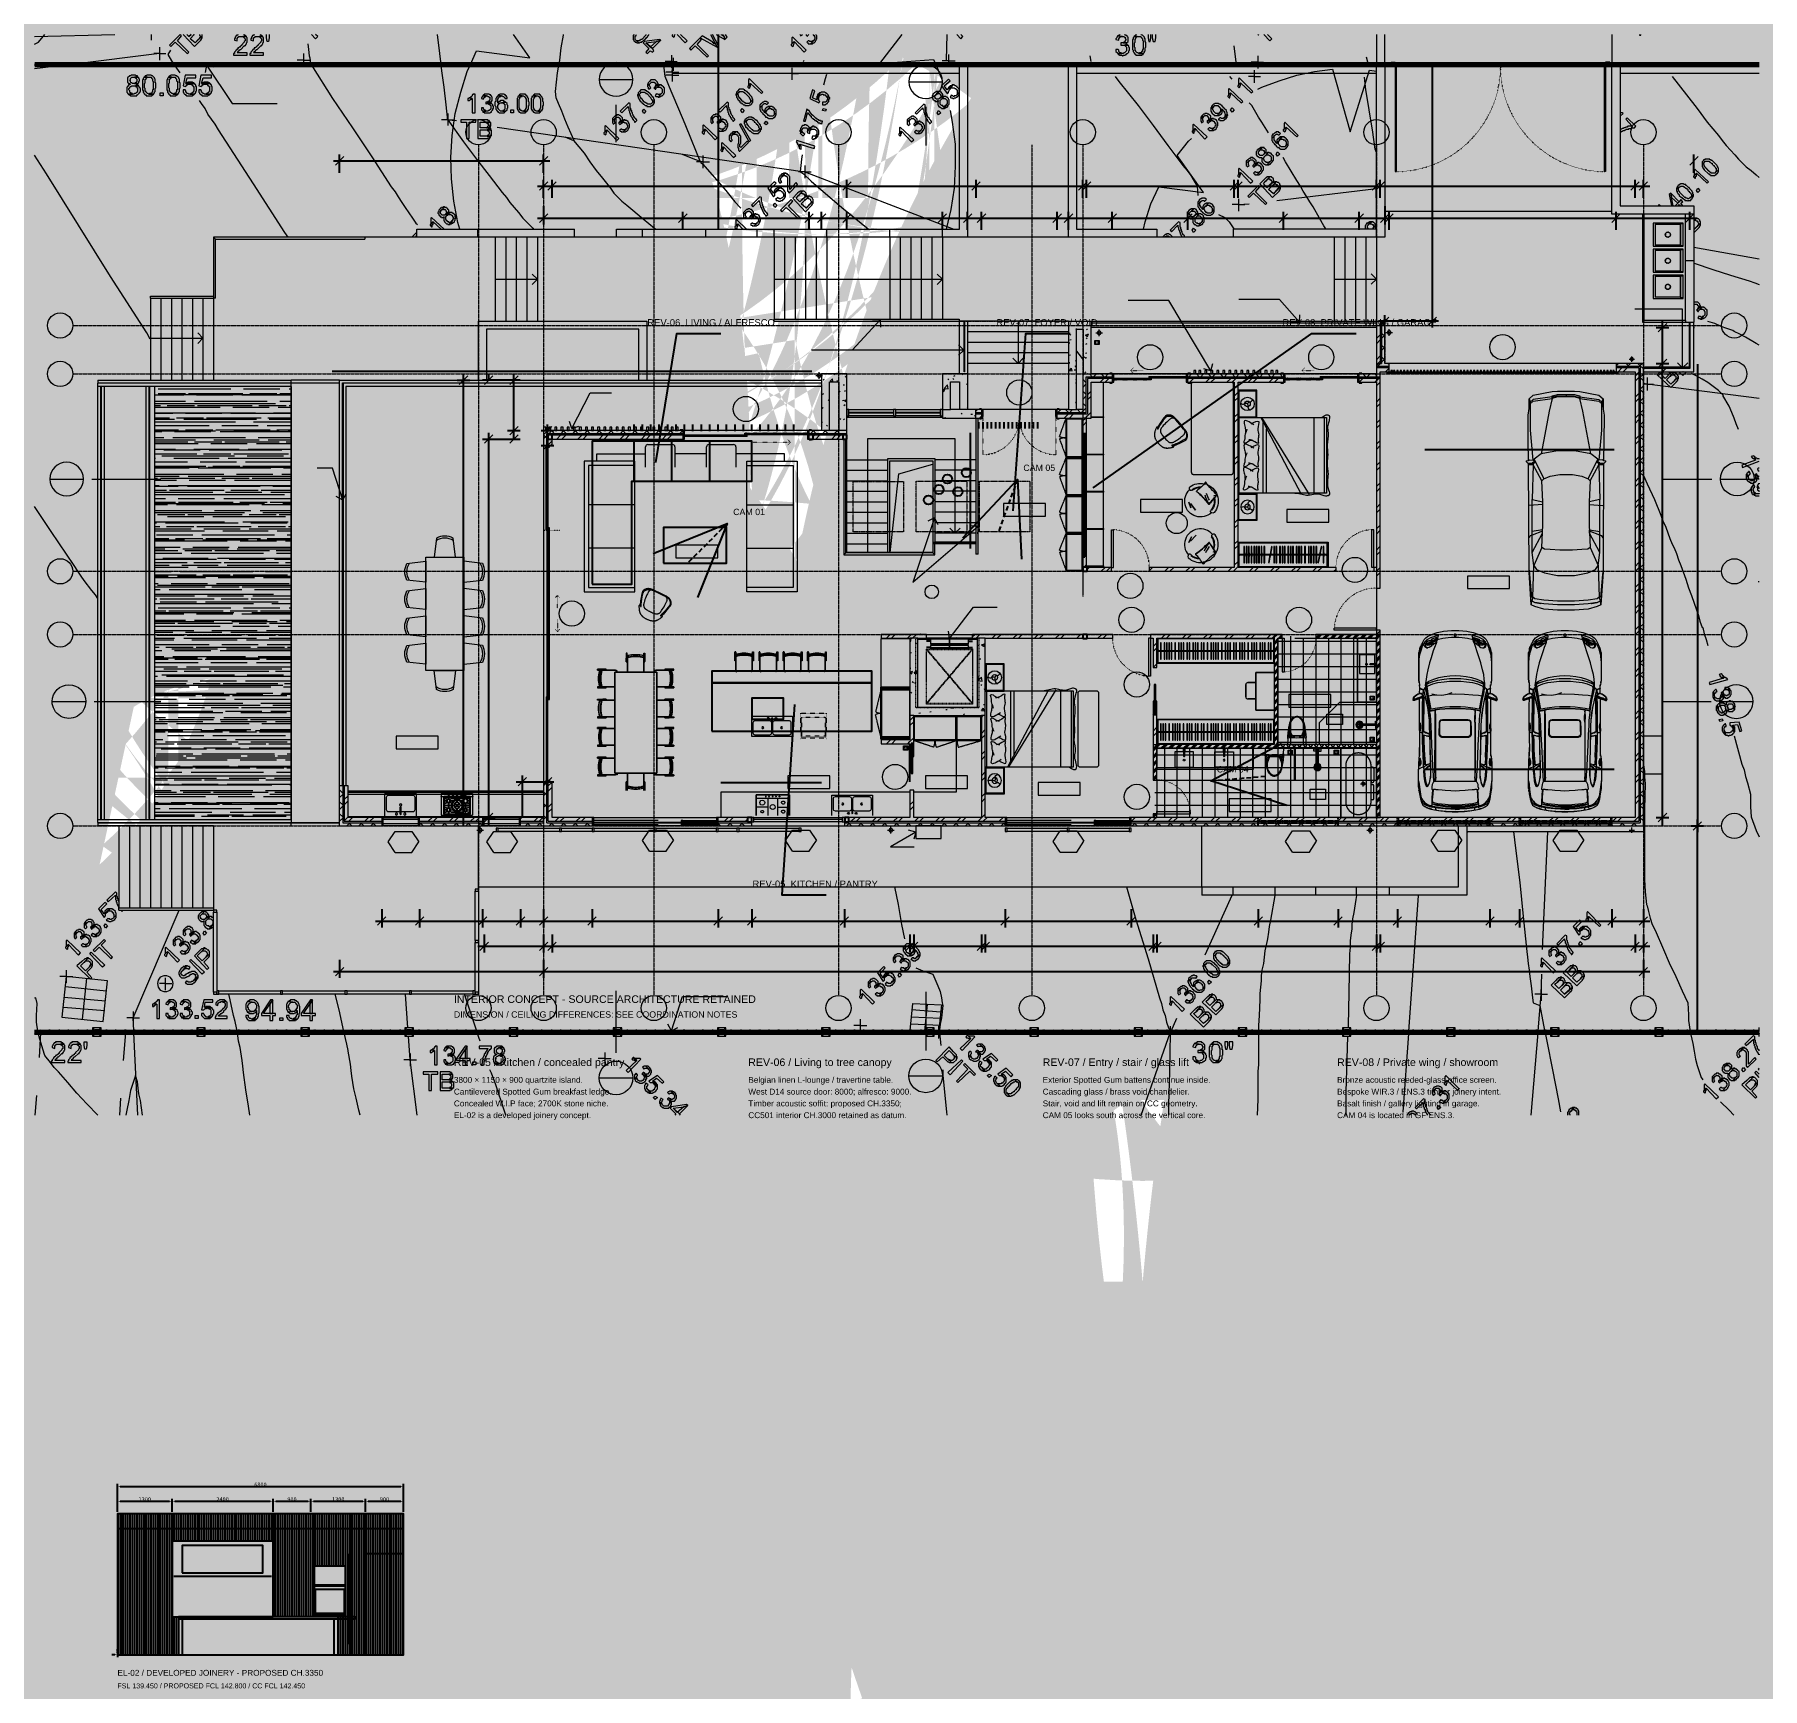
# Model space of a CAD drawing. Header units: millimetres. Extents: x -1971 to 39113, y -25802 to 13528.
import ezdxf

# ---------------------------------------------------------------- set-up
doc = ezdxf.new("R2010")
doc.units = ezdxf.units.MM
for name, pattern in [('Aligning Line', [6.35, 3.175, -3.175]), ('Boundary', [16, 10, -3, 0, -3]), ('Dash - Tight', [4.5, 3, -1.5]), ('Dot - Tight', [1, 0, -1]), ('Existing Outline', [2, 1, -1]), ('Grid Line', [22.225, 12.7, -3.175, 3.175, -3.175]), ('ID_DASH', [170, 110, -60]), ('IMPORT-DASH _4_', [3.5, 2.5, -1]), ('IMPORT-IMPORT-IMPORT-DASHDOT _2_', [101.6, 50.8, -25.4, 0, -25.4]), ('T-swing', [1.2, 0, -0.6, 0, -0.6]), ('划线 1mm', [2, 1, -1])]:
    doc.linetypes.add(name, pattern=pattern)
for name, color, linetype, lineweight in [('2 Hoop survey', 8, 'Continuous', 9), ('A-ANNO-DIMS', 211, 'Continuous', 9), ('A-ANNO-NOTE', 131, 'Continuous', 9), ('A-AREA-PATT', 32, 'Continuous', 9), ('A-DETL', 90, 'Continuous', 9), ('A-DETL-GENF', 92, 'Continuous', 9), ('A-DETL-HDLN', 90, 'Dot - Tight', 9), ('A-DETL-MBND', 5, 'Dot - Tight', 9), ('A-DETL-THIN', 151, 'Continuous', 9), ('A-DOOR', 31, 'Continuous', 9), ('A-DOOR-FRAM', 31, 'Continuous', 9), ('A-DOOR-IDEN', 31, 'Continuous', 9), ('A-FLOR', 192, 'Continuous', 18), ('A-FLOR-HRAL', 11, 'Continuous', 9), ('A-GENM', 13, 'Continuous', 9), ('A-GLAZ', 151, 'Continuous', 9), ('A-GLAZ-CURT', 52, 'Continuous', 9), ('A-GLAZ-CWMG', 51, 'Continuous', 9), ('A-GLAZ-IDEN', 152, 'Continuous', 9), ('A-WALL', 113, 'Continuous', 18), ('A-WALL-PATT', 111, 'Continuous', 18), ('C-BLDG-PADS', 91, 'Continuous', 9), ('C-PROP-LINE', 91, 'Boundary', 70), ('G Furniture_dwg', 8, 'Continuous', 9), ('G-ANNO-SYMB', 111, 'Continuous', 9), ('G-ANNO-TEXT', 231, 'Continuous', 9), ('ID_CAMERA_VIEWS', 7, 'Continuous', 25), ('ID_EXISTING_SUPERSEDED', 7, 'Continuous', 25), ('ID_JOINERY_ELEVATION', 7, 'Continuous', 25), ('ID_LIGHTING_COVE', 7, 'Continuous', 25), ('ID_NEW_JOINERY', 7, 'Continuous', 25), ('ID_REVISION_MARKUP', 7, 'Continuous', 25), ('L-SITE', 91, 'Continuous', 9), ('P-PIPE', 3, 'Continuous', 9), ('P-PIPE-CNTR', 3, 'Continuous', 9), ('P-SANR-FIXT', 6, 'Continuous', 9), ('Q-CASE', 31, 'Continuous', 9), ('Q-SPCQ', 91, 'Continuous', 9), ('S-COLS', 52, 'Continuous', 9), ('S-FNDN', 32, 'Continuous', 9), ('S-GRID', 1, 'Continuous', 9), ('S-GRID-IDEN', 1, 'Continuous', 9), ('S-STRS', 31, 'Continuous', 9), ('S-STRS-ANNO', 31, 'Continuous', 9), ('图层 01', 18, 'Continuous', 9), ('默认', 18, 'Continuous', 9)]:
    doc.layers.add(name, color=color, linetype=linetype, lineweight=lineweight)
doc.layers.get('ID_EXISTING_SUPERSEDED').off()
doc.styles.add('Avenir_1', font='', dxfattribs={"width": 0.8, "height": 200})
doc.styles.add('Avenir_B_1', font='', dxfattribs={"width": 0.8, "height": 200})
doc.styles.add('ID_SANS', font='Arial.ttf')
doc.styles.get('Avenir_1').set_extended_font_data('Avenir')
doc.styles.get('Avenir_B_1').set_extended_font_data('Avenir', bold=True)
doc.dimstyles.new('OJID-2_0mm_Diagonal_Tick', dxfattribs={"dimscale": 304.8, "dimtxt": 282.499429, "dimasz": 0.656168, "dimexe": 0.492126, "dimexo": 0.0625, "dimgap": 0.164042, "dimtad": 1, "dimdsep": 46, "dimtxsty": 'Avenir_1', "dimblk1": 'OBLIQUE', "dimblk2": 'OBLIQUE', "dimsah": 1, "dimcen": 0.09, "dimdle": 0.492126, "dimazin": 3, "dimtfac": 1, "dimtdec": 4, "dimtix": 1, "dimtmove": 0, "dimatfit": 3, "dimtvp": 1, "dimtolj": 1})
doc.dimstyles.new('OJID-2_0mm_Diagonal_Tick_-_RED', dxfattribs={"dimscale": 304.8, "dimtxt": 282.499429, "dimasz": 0.656168, "dimexe": 0.492126, "dimexo": 0.0625, "dimgap": 0.164042, "dimtad": 1, "dimdsep": 46, "dimtxsty": 'Avenir_B_1', "dimblk1": 'OBLIQUE', "dimblk2": 'OBLIQUE', "dimsah": 1, "dimcen": 0.09, "dimdle": 0.492126, "dimazin": 3, "dimtfac": 1, "dimtdec": 4, "dimtix": 1, "dimtmove": 0, "dimatfit": 3, "dimtvp": 1, "dimtolj": 1, "dimlwd": 25, "dimlwe": 25})
doc.dimstyles.new('OJID-2_0mm_Diagonal_Tick_1', dxfattribs={"dimscale": 304.8, "dimtxt": 282.499429, "dimasz": 0.656168, "dimexe": 0.492126, "dimexo": 0.0625, "dimgap": 0.164042, "dimtad": 1, "dimdsep": 46, "dimtxsty": 'Avenir_1', "dimblk1": 'OBLIQUE', "dimblk2": 'OBLIQUE', "dimsah": 1, "dimcen": 0.09, "dimdle": 0.492126, "dimazin": 3, "dimtfac": 1, "dimtdec": 4, "dimtix": 1, "dimtmove": 2, "dimatfit": 3, "dimtvp": 1, "dimtolj": 1})
doc.dimstyles.get("Standard").update_dxf_attribs({"dimtxt": 0.18, "dimasz": 0.18, "dimexe": 0.18, "dimexo": 0.0625, "dimgap": 0.09, "dimtad": 1, "dimtih": 1, "dimtoh": 1, "dimdec": 4, "dimdsep": 46, "dimtxsty": 'Standard', "dimcen": 0.09, "dimazin": 3, "dimtfac": 1, "dimtdec": 4, "dimtmove": 0, "dimatfit": 3, "dimtolj": 1})
pattern_1 = [(45, (0, 0), (-88.38835, 88.38835), []), (45, (31.25, 0), (0, 176.7767), []), (45, (-31.25, 0), (0, 176.7767), [])]
pattern_2 = [(45, (0, 0), (-251.447, 251.447), []), (45, (0, 381), (-251.447, 251.447), [])]
pattern_3 = [(45, (0, 0), (-141.4214, 141.4214), []), (135, (0, 0), (-141.4214, -141.4214), [])]
pattern_4 = [(50, (0, 0), (728.737, -63.756), [76.2, -838.2]), (355, (0, 0), (-140.972, 764.228), [60.96, -670.56]), (100.451, (60.7, -5.3), (587.77, 700.467), [64.76, -712.36]), (46.184, (0, 203.2), (1084.316, -168.17), [114.3, -1257.3]), (96.636, (90.4, 189.2), (949.61, 989.71), [97.14, -1068.54]), (351.184, (0, 203.2), (949.62, 989.7), [91.44, -1005.84]), (21, (101.6, 152.4), (606.458, -409.06), [76.2, -838.2]), (326, (101.6, 152.4), (247.208, 736.753), [60.96, -670.56]), (71.451, (152.14, 118.3), (853.668, 327.685), [64.76, -712.36]), (37.5, (0, 0), (12.3547, 338.22), [33.528, -628.904, 33.528, -647.192, -673.1]), (37.5, (0, 0), (12.3547, 338.22), [-1343.152, 33.528, -639.572]), (7.5, (0, 0), (267.279, 400.722), [33.528, -354.584, 33.528, -613.664, -256.54]), (7.5, (0, 0), (267.279, 400.722), [-1035.304, 33.528, -223.012]), (327.5, (-226.57, 0), (542.3633, -22.9153), [33.528, -220.472, 33.528, -758.952, -1051.56]), (327.5, (-226.57, 0), (542.3633, -22.9153), [-1046.48, 33.528, -1018.032]), (317.5, (-328.17, 0), (592.517, 101.707), [33.528, -296.672, 33.528, -492.76, -746.76]), (317.5, (-328.17, 0), (592.517, 101.707), [-856.488, 33.528, -713.232])]
pattern_5 = [(0, (0, 0), (0, 300), []), (90, (0, 0), (-300, 2e-14), [])]

msp = doc.modelspace()

# ---------------------------------------------------------------- texts
at = {"layer": 'ID_CAMERA_VIEWS', "style": 'ID_SANS'}
for s, p in [('CAM 05', (21540, 3150)), ('CAM 01', (14640, 2100)), ('CAM 04', (26140, -4020))]:
    msp.add_text(s, height=150, dxfattribs=at).set_placement(p)
at = {"layer": 'ID_REVISION_MARKUP', "style": 'ID_SANS'}
for s, height, p in [('REV-06  LIVING / ALFRESCO', 160, (12600, 6600)), ('REV-07  FOYER / VOID', 160, (20900, 6600)), ('REV-08  PRIVATE WING / GARAGE', 160, (27700, 6600)), ('REV-05  KITCHEN / PANTRY', 160, (15100, -6750)), ('INTERIOR CONCEPT - SOURCE ARCHITECTURE RETAINED', 180, (8000, -9500)), ('DIMENSION / CEILING DIFFERENCES: SEE COORDINATION NOTES', 150, (8000, -9850)), ('REV-05 / Kitchen / concealed pantry', 180, (8000, -11000)), ('REV-06 / Living to tree canopy', 180, (15000, -11000)), ('REV-07 / Entry / stair / glass lift', 180, (22000, -11000)), ('REV-08 / Private wing / showroom', 180, (29000, -11000)), ('3800 × 1150 × 900 quartzite island.', 140, (8000, -11400)), ('Belgian linen L-lounge / travertine table.', 140, (15000, -11400)), ('Exterior Spotted Gum battens continue inside.', 140, (22000, -11400)), ('Bronze acoustic reeded-glass office screen.', 140, (29000, -11400)), ('Cantilevered Spotted Gum breakfast ledge.', 140, (8000, -11680)), ('Concealed W.I.P face; 2700K stone niche.', 140, (8000, -11960)), ('West D14 source door: 8000; alfresco: 9000.', 140, (15000, -11680)), ('Timber acoustic soffit: proposed CH.3350;', 140, (15000, -11960)), ('Stair, void and lift remain on CC geometry.', 140, (22000, -11960)), ('Cascading glass / brass void chandelier.', 140, (22000, -11680)), ('Bespoke WIR.3 / ENS.3 timber joinery intent.', 140, (29000, -11680)), ('Basalt finish / gallery lighting in garage.', 140, (29000, -11960)), ('EL-02 is a developed joinery concept.', 140, (8000, -12240)), ('CC501 interior CH.3000 retained as datum.', 140, (15000, -12240)), ('CAM 05 looks south across the vertical core.', 140, (22000, -12240)), ('CAM 04 is located in GF ENS.3.', 140, (29000, -12240)), ('EL-02 / DEVELOPED JOINERY - PROPOSED CH.3350', 140, (0, -25500)), ('FSL 139.450 / PROPOSED FCL 142.800 / CC FCL 142.450', 120, (0, -25800))]:
    msp.add_text(s, height=height, dxfattribs=at).set_placement(p)

# ---------------------------------------------------------------- blocks, each defined once
blk = doc.blocks.new('M_Single-Flush - 900 x 2400mm In-1156749-Ground Floor')
at = {"layer": 'A-DOOR'}
for p, q in [((399, 45), (399, 945)), ((450, 945), (399, 945)), ((450, 45), (450, 945)), ((450, 45), (399, 45))]:
    blk.add_line(p, q, dxfattribs=at)
at = {"layer": 'A-DOOR', "linetype": 'T-swing'}
blk.add_arc((450, 45), 902, 93.2424, 180, dxfattribs=at)
blk = doc.blocks.new('M_Single-Flush - 900 x 2400mm In-1156846-Ground Floor')
at = {"layer": 'A-DOOR'}
for p, q in [((399, -45), (399, -945)), ((450, -45), (399, -45)), ((450, -45), (450, -945)), ((450, -945), (399, -945))]:
    blk.add_line(p, q, dxfattribs=at)
at = {"layer": 'A-DOOR', "linetype": 'T-swing'}
blk.add_arc((450, -45), 902, 180, 266.7576, dxfattribs=at)
blk = doc.blocks.new('M_Single-Flush - 800 x 2400mm In-1526123-Ground Floor')
at = {"layer": 'A-DOOR'}
for p, q in [((349, 45), (349, 845)), ((400, 845), (349, 845)), ((400, 45), (400, 845)), ((400, 45), (349, 45))]:
    blk.add_line(p, q, dxfattribs=at)
at = {"layer": 'A-DOOR', "linetype": 'T-swing'}
blk.add_arc((400, 45), 802, 93.6474, 180, dxfattribs=at)
blk = doc.blocks.new('CE Double Swing Panel _Adjustable_ - Solid Swing Double 1800 x 2400-1832886-Ground Floor')
at = {"layer": 'A-DOOR'}
for p, q in [((-900, 183), (-950, 183)), ((-950, 183), (-950, 165)), ((-900, 165), (-900, 183)), ((-900, 165), (-900, -35)), ((-860, 165), (-900, 165)), ((-870, -35), (-870, 5)), ((-870, 5), (-860, 5)), ((-860, 5), (-860, 165)), ((900, 165), (860, 165)), ((860, 165), (860, 5)), ((860, 5), (870, 5)), ((870, 5), (870, -35)), ((950, 183), (900, 183)), ((900, 183), (900, 165)), ((900, -35), (900, 165)), ((950, 165), (950, 183)), ((-950, -35), (-950, -53)), ((-950, -53), (-900, -53)), ((-900, -35), (-870, -35)), ((-900, -53), (-900, -35)), ((870, -35), (900, -35)), ((900, -35), (900, -53)), ((900, -53), (950, -53)), ((950, -53), (950, -35))]:
    blk.add_line(p, q, dxfattribs=at)
at = {"layer": 'A-DOOR', "linetype": 'T-swing'}
for p, q in [((-870, -35), (-870, -905)), ((870, -35), (870, -905))]:
    blk.add_line(p, q, dxfattribs=at)
for centre, start, end in [((-870, -35), 270, 0), ((870, -35), 180, 270)]:
    blk.add_arc(centre, 870, start, end, dxfattribs=at)
blk = doc.blocks.new('栏杆扶手 - 栏杆扶手-1178710-Ground Floor')
at = {"layer": 'A-FLOR-HRAL'}
for p, q in [((17269, 3908), (17269, 1153)), ((17320, 1204), (17320, 3908)), ((19389, 1458), (19439, 1458)), ((19389, 1458), (19389, 1204)), ((19439, 1153), (19439, 1458)), ((17320, 1204), (17269, 1153)), ((17269, 1153), (19439, 1153)), ((19389, 1204), (17320, 1204)), ((19439, 1153), (19389, 1204))]:
    blk.add_line(p, q, dxfattribs=at)
blk = doc.blocks.new('栏杆扶手 - 栏杆扶手-1179289-Ground Floor')
at = {"layer": 'A-FLOR-HRAL'}
for p, q in [((20414, 4409), (20414, 1173)), ((20465, 1173), (20465, 4408)), ((20465, 1173), (20414, 1173))]:
    blk.add_line(p, q, dxfattribs=at)
blk = doc.blocks.new('HRZT - DOOR - four panes Glazed Sliding  - Glazed Sliding 4 Panel 8000 x 2700-2102205-Ground Floor')
at = {"layer": 'A-DOOR'}
for p, q in [((-1980, 40), (-3960, 40)), ((-3960, 0), (-2040, 0)), ((-3900, 40), (-3900, 0)), ((-2040, 40), (-2040, 0)), ((-1980, 40), (-1980, 0)), ((0, 0), (0, -40)), ((1980, 40), (3960, 40)), ((1980, 40), (1980, 0)), ((2040, 40), (2040, 0)), ((3960, 0), (2040, 0)), ((2040, -40), (2040, 0)), ((3900, 40), (3900, 0)), ((2040, 0), (-2040, 0)), ((-2040, 0), (-2040, -40)), ((-2040, -40), (2040, -40)), ((-1980, 0), (-1980, -40)), ((-60, 0), (-60, -40)), ((60, 0), (60, -40)), ((1980, 0), (1980, -40))]:
    blk.add_line(p, q, dxfattribs=at)
at = {"layer": 'A-DOOR', "linetype": 'T-swing'}
for p, q in [((-431, -229), (-374, -172)), ((-431, -229), (-374, -285)), ((-131, -229), (-431, -229)), ((131, -229), (431, -229)), ((431, -229), (374, -172)), ((431, -229), (374, -285))]:
    blk.add_line(p, q, dxfattribs=at)
at = {"layer": 'A-DOOR-FRAM'}
for p, q in [((-4000, -40), (-4000, 40)), ((-4000, 40), (-3960, 40)), ((-3960, 40), (-3960, -40)), ((3960, 40), (3960, -40)), ((4000, 40), (3960, 40)), ((4000, -40), (4000, 40)), ((-3960, -40), (-4000, -40)), ((3960, -40), (4000, -40))]:
    blk.add_line(p, q, dxfattribs=at)
blk = doc.blocks.new('Window_H_2 - 2200_650 OBSCURE-2020668-Ground Floor')
at = {"layer": 'A-GLAZ'}
for p, q in [((-1050, 0), (-1100, 0)), ((-1100, 0), (-1100, -100)), ((-1050, -100), (-1050, 0)), ((-1050, 0), (1050, 0)), ((1100, 0), (1050, 0)), ((1050, 0), (1050, -100)), ((-1100, -100), (-1050, -100)), ((-1050, -50), (1050, -50)), ((1050, -100), (-1050, -100)), ((1050, -100), (1100, -100))]:
    blk.add_line(p, q, dxfattribs=at)
blk = doc.blocks.new('HRZT - WINDOW -   2 Pane - Casement 1 Opening _ 1 Fixed Multipane2 - 2000x3000 2-2161591-Ground Floor')
at = {"layer": 'A-GLAZ'}
for p, q in [((-1917, 100), (-1957, 100)), ((-1957, 100), (-1957, -100)), ((-1917, -100), (-1917, 100)), ((-1917, 100), (1003, 100)), ((-1917, 70), (-1117, 70)), ((-1877, 40), (-1917, 40)), ((-1917, 40), (-1917, 0)), ((-1917, 0), (-1877, 0)), ((-1877, 0), (-1877, 40)), ((-1877, 40), (-1157, 40)), ((-1157, 23), (-1877, 23)), ((-1877, 23), (-1877, 17)), ((-1877, 17), (-1157, 17)), ((-1157, 0), (-1877, 0)), ((-1117, 40), (-1157, 40)), ((-1157, 40), (-1157, 0)), ((-1157, 17), (-1157, 23)), ((-1157, 0), (-1117, 0)), ((-1077, 70), (-1117, 70)), ((-1117, 70), (-1117, -30)), ((-1117, 0), (-1117, 40)), ((-1077, -30), (-1077, 70)), ((1003, 23), (-1077, 23)), ((-1077, 23), (-1077, 17)), ((-1077, 17), (1003, 17)), ((-527, 70), (1003, 70)), ((1043, 100), (1003, 100)), ((1003, 100), (1003, -100)), ((1003, 17), (1003, 23)), ((1043, -100), (1043, 100)), ((-1957, -100), (-1917, -100)), ((-1117, -30), (-1917, -30)), ((1003, -100), (-1917, -100)), ((-1117, -30), (-1077, -30)), ((-527, -30), (1003, -30)), ((1003, -100), (1043, -100))]:
    blk.add_line(p, q, dxfattribs=at)
blk = doc.blocks.new('CE Louvres _Adjustable_ - Louvre 900 x 1700-2082737-Ground Floor')
at = {"layer": 'A-GLAZ'}
for p, q in [((-450, 100), (-450, -100)), ((-415, 100), (-450, 100)), ((-415, -100), (-415, 100)), ((-415, 47), (415, 47)), ((415, 100), (415, -100)), ((450, 100), (415, 100)), ((450, -100), (450, 100)), ((-450, -100), (-415, -100)), ((-415, -52), (415, -52)), ((415, -100), (450, -100))]:
    blk.add_line(p, q, dxfattribs=at)
blk = doc.blocks.new('System Panel - 10mm Glazed Panel-2229845-Ground Floor')
at = {"layer": 'A-GLAZ-CURT'}
for p, q in [((530, 5), (-530, 5)), ((-530, 5), (-530, -5)), ((530, -5), (530, 5)), ((-530, -5), (530, -5))]:
    blk.add_line(p, q, dxfattribs=at)
blk = doc.blocks.new('Rectangular Mullion - 50 x 150mm-1440517-Ground Floor')
at = {"layer": 'A-GLAZ-CWMG'}
for p, q in [((-50, 75), (0, 75)), ((-50, -75), (-50, 75)), ((0, 75), (0, -75)), ((0, -75), (-50, -75))]:
    blk.add_line(p, q, dxfattribs=at)
blk = doc.blocks.new('Rectangular Mullion - 50 x 150mm-2229843-Ground Floor')
at = {"layer": 'A-GLAZ-CWMG'}
for p, q in [((17394, 4608), (18454, 4608)), ((18454, 4458), (17394, 4458))]:
    blk.add_line(p, q, dxfattribs=at)
blk = doc.blocks.new('Rectangular Mullion - 50 x 150mm-1440512-Ground Floor')
at = {"layer": 'A-GLAZ-CWMG'}
for p, q in [((-25, 75), (25, 75)), ((-25, -75), (-25, 75)), ((25, 75), (25, -75)), ((25, -75), (-25, -75))]:
    blk.add_line(p, q, dxfattribs=at)
blk = doc.blocks.new('Rectangular Mullion - 50 x 150mm-1440521-Ground Floor')
at = {"layer": 'A-GLAZ-CWMG'}
for p, q in [((0, 75), (-50, 75)), ((-50, 75), (-50, -75)), ((0, -75), (0, 75)), ((-50, -75), (0, -75))]:
    blk.add_line(p, q, dxfattribs=at)
blk = doc.blocks.new('System Panel - 10mm Glazed Panel-2181284-Ground Floor')
at = {"layer": 'A-GLAZ-CURT'}
for p, q in [((-600, 5), (600, 5)), ((-600, 5), (-600, -5)), ((600, 5), (600, -5)), ((600, -5), (-600, -5))]:
    blk.add_line(p, q, dxfattribs=at)
blk = doc.blocks.new('Rectangular Mullion - Frame 50 x 150mm-1909044-Ground Floor')
at = {"layer": 'A-GLAZ-CWMG'}
for p, q in [((-50, 40), (0, 40)), ((-50, -40), (-50, 40)), ((0, 40), (0, -40)), ((0, -40), (-50, -40))]:
    blk.add_line(p, q, dxfattribs=at)
blk = doc.blocks.new('Rectangular Mullion - Frame 50 x 150mm-1909045-Ground Floor')
at = {"layer": 'A-GLAZ-CWMG'}
for p, q in [((0, 40), (-50, 40)), ((-50, 40), (-50, -40)), ((0, -40), (0, 40)), ((-50, -40), (0, -40))]:
    blk.add_line(p, q, dxfattribs=at)
blk = doc.blocks.new('Rectangular Mullion - Frame 50 x 150mm-1909041-Ground Floor')
at = {"layer": 'A-GLAZ-CWMG'}
for p, q in [((-25, 40), (25, 40)), ((-25, -40), (-25, 40)), ((25, 40), (25, -40)), ((25, -40), (-25, -40))]:
    blk.add_line(p, q, dxfattribs=at)
blk = doc.blocks.new('Rectangular Mullion - Frame 50 x 150mm-2338598-Ground Floor')
at = {"layer": 'A-GLAZ-CWMG'}
for p, q in [((-50, 40), (0, 40)), ((-50, -40), (-50, 40)), ((0, 40), (0, -40)), ((0, -40), (-50, -40))]:
    blk.add_line(p, q, dxfattribs=at)
blk = doc.blocks.new('Rectangular Mullion - Frame 50 x 150mm-2338599-Ground Floor')
at = {"layer": 'A-GLAZ-CWMG'}
for p, q in [((0, 40), (-50, 40)), ((-50, 40), (-50, -40)), ((0, -40), (0, 40)), ((-50, -40), (0, -40))]:
    blk.add_line(p, q, dxfattribs=at)
blk = doc.blocks.new('Rectangular Mullion - Frame 50 x 150mm-2338595-Ground Floor')
at = {"layer": 'A-GLAZ-CWMG'}
for p, q in [((-25, 40), (25, 40)), ((-25, -40), (-25, 40)), ((25, 40), (25, -40)), ((25, -40), (-25, -40))]:
    blk.add_line(p, q, dxfattribs=at)
blk = doc.blocks.new('Rectangular Mullion - Frame 50 x 150mm-2345534-Ground Floor')
at = {"layer": 'A-GLAZ-CWMG'}
for p, q in [((0, 40), (-50, 40)), ((-50, 40), (-50, -40)), ((0, -40), (0, 40)), ((-50, -40), (0, -40))]:
    blk.add_line(p, q, dxfattribs=at)
blk = doc.blocks.new('单扇推拉门 - 墙中1 - 800 x 2400mm-2111488-Ground Floor')
at = {"layer": 'A-DOOR'}
for p, q in [((785, 20), (65, 20)), ((65, 20), (65, -20)), ((785, -20), (785, 20)), ((65, -20), (785, -20))]:
    blk.add_line(p, q, dxfattribs=at)
blk = doc.blocks.new('栏杆扶手 - 栏杆扶手-1406236-Ground Floor')
at = {"layer": 'A-FLOR-HRAL'}
for p, q in [((920, 12818), (-1971, 12818)), ((-1971, 12798), (920, 12798)), ((920, 12798), (920, 12818)), ((1174, 12818), (920, 12818)), ((920, 12798), (1174, 12798)), ((1174, 12798), (1174, 12818)), ((1385, 12818), (1174, 12818)), ((1174, 12798), (1385, 12798)), ((1385, 12798), (1385, 12818)), ((1829, 12818), (1385, 12818)), ((1385, 12798), (1829, 12798)), ((1829, 12798), (1829, 12818)), ((3278, 12818), (1829, 12818)), ((1829, 12798), (3278, 12798)), ((3278, 12798), (3278, 12818)), ((4602, 12818), (3278, 12818)), ((3278, 12798), (4602, 12798)), ((4602, 12798), (4602, 12818)), ((4627, 12818), (4602, 12818)), ((4602, 12798), (4627, 12798)), ((4627, 12798), (4627, 12818)), ((4644, 12818), (4627, 12818)), ((4627, 12798), (4644, 12798)), ((4644, 12798), (4644, 12818)), ((7092, 12818), (4644, 12818)), ((4644, 12798), (7092, 12798)), ((7092, 12798), (7092, 12818)), ((7726, 12818), (7092, 12818)), ((7092, 12798), (7726, 12798)), ((7726, 12798), (7726, 12818)), ((10373, 12818), (7726, 12818)), ((7726, 12798), (10373, 12798)), ((10373, 12798), (10373, 12818)), ((10553, 12818), (10373, 12818)), ((10373, 12798), (10553, 12798)), ((10553, 12798), (10553, 12818)), ((10747, 12818), (10553, 12818)), ((10553, 12798), (10747, 12798)), ((10747, 12798), (10747, 12818)), ((13006, 12818), (10747, 12818)), ((10747, 12798), (13006, 12798)), ((13006, 12798), (13006, 12818)), ((14071, 12818), (13006, 12818)), ((13006, 12798), (14071, 12798)), ((14071, 12798), (14071, 12818)), ((14800, 12818), (14071, 12818)), ((14071, 12798), (14800, 12798)), ((14800, 12798), (14800, 12818)), ((16414, 12818), (14800, 12818)), ((14800, 12798), (16414, 12798)), ((16414, 12798), (16414, 12818)), ((16766, 12818), (16414, 12818)), ((16414, 12798), (16766, 12798)), ((16766, 12798), (16766, 12818)), ((16795, 12818), (16766, 12818)), ((16766, 12798), (16795, 12798)), ((16795, 12798), (16795, 12818)), ((17883, 12818), (16795, 12818)), ((16795, 12798), (17883, 12798)), ((17883, 12798), (17883, 12818)), ((19790, 12818), (17883, 12818)), ((17883, 12798), (19790, 12798)), ((19790, 12798), (19790, 12818)), ((20064, 12818), (19790, 12818)), ((19790, 12798), (20064, 12798)), ((20064, 12818), (20064, 12798))]:
    blk.add_line(p, q, dxfattribs=at)
blk = doc.blocks.new('栏杆扶手 - 栏杆扶手-1406571-Ground Floor')
at = {"layer": 'A-FLOR-HRAL'}
for p, q in [((22764, 12808), (22764, 12828)), ((23422, 12828), (22764, 12828)), ((22764, 12808), (23422, 12808)), ((23422, 12808), (23422, 12828)), ((23506, 12828), (23422, 12828)), ((23422, 12808), (23506, 12808)), ((23506, 12808), (23506, 12828)), ((23678, 12828), (23506, 12828)), ((23506, 12808), (23678, 12808)), ((23678, 12808), (23678, 12828)), ((25426, 12828), (23678, 12828)), ((23678, 12808), (25426, 12808)), ((25426, 12808), (25426, 12828)), ((26464, 12828), (25426, 12828)), ((25426, 12808), (26464, 12808)), ((26464, 12808), (26464, 12828)), ((26631, 12828), (26464, 12828)), ((26464, 12808), (26631, 12808)), ((26631, 12808), (26631, 12828)), ((28487, 12828), (26631, 12828)), ((26631, 12808), (28487, 12808)), ((28487, 12808), (28487, 12828)), ((29065, 12828), (28487, 12828)), ((28487, 12808), (29065, 12808)), ((29065, 12808), (29065, 12828)), ((29240, 12828), (29065, 12828)), ((29065, 12808), (29240, 12808)), ((29240, 12808), (29240, 12828)), ((29677, 12828), (29240, 12828)), ((29240, 12808), (29677, 12808)), ((29677, 12808), (29677, 12828)), ((29885, 12828), (29677, 12828)), ((29677, 12808), (29885, 12808)), ((30284, 12828), (29885, 12828)), ((29885, 12808), (30284, 12808)), ((30284, 12828), (30284, 12808))]:
    blk.add_line(p, q, dxfattribs=at)
blk = doc.blocks.new('栏杆扶手 - 35mm-1926817-Ground Floor')
at = {"layer": 'A-FLOR-HRAL', "lineweight": 18}
for p, q in [((17.5, 17.5), (-17.5, 17.5)), ((-17.5, 17.5), (-17.5, -17.5)), ((17.5, -17.5), (17.5, 17.5)), ((-17.5, -17.5), (17.5, -17.5))]:
    blk.add_line(p, q, dxfattribs=at)
blk = doc.blocks.new('栏杆扶手 - 栏杆扶手-1407248-Ground Floor')
at = {"layer": 'A-FLOR-HRAL'}
for p, q in [((35734, 12818), (35512, 12818)), ((35512, 12798), (35734, 12798)), ((36154, 12818), (35734, 12818)), ((35734, 12798), (36154, 12798)), ((36154, 12798), (36154, 12818)), ((36869, 12818), (36154, 12818)), ((36154, 12798), (36869, 12798)), ((36869, 12798), (36869, 12818)), ((37189, 12818), (36869, 12818)), ((36869, 12798), (37189, 12798)), ((37688, 12818), (37318, 12818)), ((37318, 12798), (37688, 12798)), ((37688, 12798), (37688, 12818)), ((38230, 12818), (37688, 12818)), ((37688, 12798), (38230, 12798))]:
    blk.add_line(p, q, dxfattribs=at)
at = {"layer": 'A-FLOR-HRAL', "lineweight": 18}
for p, q in [((37189, 12818), (37189, 12798)), ((37318, 12818), (37189, 12818)), ((37189, 12798), (37318, 12798)), ((37318, 12798), (37318, 12818)), ((38230, 12818), (38230, 12798)), ((38382, 12818), (38230, 12818)), ((38230, 12798), (38382, 12798)), ((38382, 12798), (38382, 12818))]:
    blk.add_line(p, q, dxfattribs=at)
at = {"rotation": 89.99999999999982}
blk.add_blockref('栏杆扶手 - 35mm-1926817-Ground Floor', (35494, 12808), dxfattribs=at)
blk = doc.blocks.new('Lift - Centre door _AUS_ - 13 Person 1000kg load_ deep-1460295-Ground Floor')
at = {"layer": 'Q-SPCQ'}
for p, q in [((-496, 48), (-396, 48)), ((-496, 45), (-496, 48)), ((-461, 49), (-431, 49)), ((-461, 49), (-461, 49)), ((-461, 49), (-461, 49)), ((-461, 49), (-461, 49)), ((-431, 49), (-432, 49)), ((-432, 49), (-431, 49)), ((-431, 49), (-432, 49)), ((-396, 48), (-396, 45)), ((-296, -45), (-296, 45)), ((-296, 45), (804, 45)), ((804, -45), (804, 45)), ((804, -45), (-296, -45)), ((-196, -105), (-296, -105)), ((-196, -260), (-296, -260)), ((-196, -65), (-196, -175)), ((254, -65), (-196, -65)), ((-196, -175), (254, -175)), ((-196, -220), (-196, -270)), ((254, -220), (-196, -220)), ((-196, -270), (254, -270)), ((254, -175), (254, -65)), ((704, -65), (254, -65)), ((254, -65), (254, -175)), ((254, -175), (704, -175)), ((254, -270), (254, -220)), ((704, -220), (254, -220)), ((254, -220), (254, -270)), ((254, -270), (704, -270)), ((704, -175), (704, -65)), ((704, -105), (804, -105)), ((704, -270), (704, -220)), ((704, -260), (804, -260))]:
    blk.add_line(p, q, dxfattribs=at)
at = {"layer": 'Q-SPCQ', "linetype": 'Aligning Line'}
for p, q in [((-546, -1700), (-546, -45)), ((-546, -45), (954, -45)), ((-296, -1595), (804, -295)), ((-296, -295), (804, -1595)), ((-296, -1595), (-296, -295)), ((-296, -295), (804, -295)), ((804, -295), (804, -1595)), ((954, -45), (954, -1700)), ((804, -1595), (-296, -1595)), ((954, -1700), (-546, -1700))]:
    blk.add_line(p, q, dxfattribs=at)
blk = doc.blocks.new('Lift - Centre door _AUS_ - 13 Person 1000kg load_ deep-1960868-Ground Floor')
at = {"layer": 'Q-SPCQ'}
for p, q in [((-196, -115), (-296, -115)), ((-196, -260), (-296, -260)), ((-196, -165), (-196, -175)), ((-196, -175), (254, -175)), ((-196, -260), (-196, -280)), ((-196, -280), (254, -280)), ((254, -175), (254, -165)), ((254, -165), (254, -175)), ((254, -175), (704, -175)), ((254, -280), (254, -260)), ((254, -260), (254, -280)), ((254, -280), (704, -280)), ((704, -115), (804, -115)), ((704, -175), (704, -165)), ((704, -260), (804, -260)), ((704, -280), (704, -260))]:
    blk.add_line(p, q, dxfattribs=at)
at = {"layer": 'Q-SPCQ', "linetype": 'Aligning Line'}
for p, q in [((-296, -1605), (804, -305)), ((-296, -305), (804, -1605)), ((-296, -1605), (-296, -305)), ((-296, -305), (804, -305)), ((804, -305), (804, -1605)), ((804, -1605), (-296, -1605))]:
    blk.add_line(p, q, dxfattribs=at)
blk = doc.blocks.new('System Panel - 10mm Glazed Panel-1853381-Ground Floor')
at = {"layer": 'A-GLAZ-CURT'}
for p, q in [((-600, 5), (600, 5)), ((-600, 5), (-600, -5)), ((600, 5), (600, -5)), ((600, -5), (-600, -5))]:
    blk.add_line(p, q, dxfattribs=at)
blk = doc.blocks.new('System Panel - 10mm Glazed Panel-2079317-Ground Floor')
at = {"layer": 'A-GLAZ-CURT'}
for p, q in [((-600, 5), (600, 5)), ((600, 5), (600, -5)), ((600, -5), (-600, -5))]:
    blk.add_line(p, q, dxfattribs=at)
blk = doc.blocks.new('System Panel - 10mm Glazed Panel-2079318-Ground Floor')
at = {"layer": 'A-GLAZ-CURT'}
for p, q in [((-600, 5), (600, 5)), ((-600, 5), (-600, -5)), ((600, 5), (600, -5)), ((600, -5), (-600, -5))]:
    blk.add_line(p, q, dxfattribs=at)
blk = doc.blocks.new('CE Double Sliding Glazed _Adjustable_ - Glazed Sliding Double 1800 x 2400-2163021-Ground Floor')
at = {"layer": 'A-DOOR'}
for p, q in [((-814, 120), (-874, 120)), ((-874, 120), (-874, 100)), ((-814, 100), (-814, 120)), ((-814, 100), (-814, -100)), ((-774, 100), (-814, 100)), ((-774, -100), (-774, 100)), ((986, 100), (946, 100)), ((946, 100), (946, -100)), ((1046, 120), (986, 120)), ((986, 120), (986, 100)), ((986, -100), (986, 100)), ((1046, 100), (1046, 120)), ((-874, -100), (-874, -120)), ((-874, -120), (-814, -120)), ((-814, -100), (-774, -100)), ((-814, -120), (-814, -100)), ((946, -100), (986, -100)), ((986, -100), (986, -120)), ((986, -120), (1046, -120)), ((1046, -120), (1046, -100))]:
    blk.add_line(p, q, dxfattribs=at)
at = {"layer": 'A-DOOR', "linetype": 'T-swing'}
for p, q in [((-375, 179), (-308, 246)), ((-375, 179), (-308, 111)), ((-375, 179), (-80, 179)), ((58, 40), (946, 40)), ((-774, -40), (113, -40))]:
    blk.add_line(p, q, dxfattribs=at)
at = {"layer": 'A-DOOR-FRAM'}
for p, q in [((58, 40), (946, 40)), ((58, 40), (58, 0)), ((946, 0), (58, 0)), ((-774, 0), (113, 0)), ((113, -40), (-774, -40)), ((113, 0), (113, -40))]:
    blk.add_line(p, q, dxfattribs=at)
blk = doc.blocks.new('System Panel - 10mm Glazed Panel-V1-Ground Floor')
at = {"layer": 'A-GLAZ-CURT'}
for p, q in [((-560, 5), (600, 5)), ((600, 5), (600, -5)), ((600, -5), (-560, -5))]:
    blk.add_line(p, q, dxfattribs=at)
blk = doc.blocks.new('Rectangular Mullion - Frame 50 x 150mm-1484267-Ground Floor')
at = {"layer": 'A-GLAZ-CWMG'}
for p, q in [((-25, 40), (25, 40)), ((-25, -40), (-25, 40)), ((25, 40), (25, -40)), ((25, -40), (-25, -40))]:
    blk.add_line(p, q, dxfattribs=at)
blk = doc.blocks.new('Rectangular Mullion - Frame 50 x 150mm-1484276-Ground Floor')
at = {"layer": 'A-GLAZ-CWMG'}
for p, q in [((-50, 40), (0, 40)), ((-50, -40), (-50, 40)), ((0, 40), (0, -40)), ((0, -40), (-50, -40))]:
    blk.add_line(p, q, dxfattribs=at)
blk = doc.blocks.new('Rectangular Mullion - Frame 50 x 150mm-1484279-Ground Floor')
at = {"layer": 'A-GLAZ-CWMG'}
for p, q in [((0, 40), (-50, 40)), ((-50, 40), (-50, -40)), ((0, -40), (0, 40)), ((-50, -40), (0, -40))]:
    blk.add_line(p, q, dxfattribs=at)
blk = doc.blocks.new('Rectangular Mullion - Louvre 20_80mm-1484826-Ground Floor')
at = {"layer": 'A-GLAZ-CWMG'}
for p, q in [((21154, -5342), (22579, -5342)), ((22579, -5422), (21154, -5422))]:
    blk.add_line(p, q, dxfattribs=at)
blk = doc.blocks.new('水平卷帘门 - 5400 x 2400mm-2312930-Ground Floor')
at = {"layer": 'A-DOOR', "linetype": '划线 1mm'}
blk.add_line((-2740, -140), (2740, -140), dxfattribs=at)
at = {"layer": 'A-DOOR'}
for p, q in [((2650, -100), (2650, -125)), ((2650, -125), (2675, -125)), ((2675, -100), (2655, -100)), ((2675, -125), (2675, -100))]:
    blk.add_line(p, q, dxfattribs=at)
blk = doc.blocks.new('栏杆扶手 - 栏杆扶手-1513421-Ground Floor')
at = {"layer": 'A-FLOR-HRAL'}
for p, q in [((15614, 6759), (15964, 6759)), ((15614, 6708), (15614, 6759)), ((15614, 6708), (15964, 6708)), ((15964, 6759), (16864, 6759)), ((15964, 6708), (16864, 6708)), ((16864, 6759), (16964, 6759)), ((16864, 6708), (16964, 6708)), ((16964, 6759), (18114, 6759)), ((16964, 6708), (18114, 6708)), ((18114, 6759), (18214, 6759)), ((18114, 6708), (18214, 6708)), ((18214, 6759), (19214, 6759)), ((18214, 6708), (19214, 6708)), ((19214, 6759), (19614, 6759)), ((19214, 6708), (19614, 6708)), ((19614, 6759), (20014, 6759)), ((19614, 6708), (20014, 6708)), ((20014, 6759), (20014, 6708))]:
    blk.add_line(p, q, dxfattribs=at)
blk = doc.blocks.new('Choo Window - 1 Pane - Awning - 2200 x 650-2305247-Ground Floor')
at = {"layer": 'A-GLAZ'}
for p, q in [((-1100, 100), (-1080.95, 100)), ((-1080.95, 35.55), (-1080.95, 100)), ((-1080.95, 80), (-1080.95, 35.55)), ((-1080.95, 80), (-1036.5, 80)), ((-1080.95, 35.55), (-1036.5, 35.55)), ((-1080.95, 35.55), (-1068.25, 35.55)), ((-1068.25, -100), (-1068.25, 35.55)), ((-1036.5, 80), (-1036.5, 35.55)), ((-1036.5, 57.775), (1036.5, 57.775)), ((1036.5, 80), (1036.5, 35.55)), ((1080.95, 80), (1036.5, 80)), ((1080.95, 35.55), (1036.5, 35.55)), ((1068.25, 35.55), (1080.95, 35.55)), ((1068.25, 35.55), (1068.25, -100)), ((1080.95, 35.55), (1080.95, 100)), ((1100, 100), (1080.95, 100)), ((1080.95, 80), (1080.95, 35.55)), ((-1068.25, -100), (-1100, -100)), ((1068.25, -100), (1100, -100))]:
    blk.add_line(p, q, dxfattribs=at)
blk = doc.blocks.new('栏杆扶手 - 栏杆扶手-1525653-Ground Floor')
at = {"layer": 'A-FLOR-HRAL'}
for p, q in [((18319, 3444), (19439, 3444)), ((18319, 1208), (18319, 3444)), ((18369, 3393), (19389, 3393)), ((18369, 1208), (18369, 3393)), ((19389, 3393), (19389, 1668)), ((19439, 3444), (19439, 1668)), ((19389, 1668), (19389, 1418)), ((19439, 1668), (19439, 1418)), ((19439, 1418), (19389, 1418))]:
    blk.add_line(p, q, dxfattribs=at)
blk = doc.blocks.new('Choo Site - Bin Popelnice_plast - Popelnice_plast-1794964-Ground Floor')
at = {"layer": 'L-SITE'}
for p, q in [((246, 312), (-304, 312)), ((-304, 312), (-304, -403)), ((-294, 257), (-294, 302)), ((-294, 302), (236, 302)), ((236, 257), (-294, 257)), ((-279, -353), (-279, 247)), ((221, 247), (-279, 247)), ((221, 247), (221, -353)), ((236, 302), (236, 257)), ((246, -403), (246, 312)), ((-304, -403), (246, -403)), ((-279, -353), (221, -353))]:
    blk.add_line(p, q, dxfattribs=at)
for start, end in [(96.6999, 101.9843), (78.0214, 83.3078), (156.6859, 161.9774), (198.0226, 203.3141), (138.0308, 143.3244), (216.6756, 221.9692), (258.0157, 263.3001), (276.6922, 281.9786), (36.6872, 41.9769), (318.0231, 323.3128), (18.026, 23.3168), (336.6832, 341.974)]:
    blk.add_arc((-29, -53), 60, start, end, dxfattribs=at)
for points in [[(-89, -53), (-89, -49), (-88, -44), (-87, -37), (-85, -32), (-83, -28), (-81, -23), (-78, -18), (-75, -14), (-71, -10), (-67, -7), (-63, -4), (-59, -1), (-54, 2), (-49, 4), (-44, 5), (-39, 6), (-33, 7), (-26, 7), (-19, 7), (-13, 5), (-7, 3), (-1, 0), (5, -3), (10, -7), (15, -11), (19, -16), (23, -22), (26, -28), (28, -34), (31, -42), (31, -48), (31, -53)], [(31, -53), (31, -57), (31, -62), (29, -69), (28, -73), (26, -78), (23, -83), (21, -87), (17, -92), (14, -95), (10, -99), (6, -102), (1, -105), (-3, -107), (-8, -109), (-13, -111), (-19, -112), (-25, -113), (-31, -113), (-38, -112), (-44, -111), (-50, -109), (-56, -106), (-62, -103), (-67, -99), (-72, -94), (-76, -90), (-80, -84), (-83, -78), (-85, -72), (-88, -64), (-89, -57), (-89, -53)]]:
    blk.add_open_spline(points, degree=3, knots=[0, 0, 0, 0, 0.055556, 0.083333, 0.111111, 0.138889, 0.166667, 0.194444, 0.222222, 0.25, 0.277778, 0.305556, 0.333333, 0.361111, 0.388889, 0.416667, 0.444444, 0.479167, 0.513889, 0.548611, 0.583333, 0.618056, 0.652778, 0.6875, 0.722222, 0.756944, 0.791667, 0.826389, 0.861111, 0.895833, 0.930556, 1, 1, 1, 1], dxfattribs=at)
blk = doc.blocks.new('栏杆扶手 - 栏杆扶手-1798544-Ground Floor')
at = {"layer": 'A-FLOR-HRAL'}
for p, q in [((784, 7308), (2034, 7308)), ((784, 7258), (784, 7308)), ((784, 7258), (2034, 7258)), ((2034, 7308), (2284, 7308)), ((2034, 7258), (2284, 7258)), ((2284, 7308), (2284, 7258))]:
    blk.add_line(p, q, dxfattribs=at)
blk = doc.blocks.new('栏杆扶手 - 栏杆扶手-1798552-Ground Floor')
at = {"layer": 'A-FLOR-HRAL'}
for p, q in [((34, -7241), (2284, -7241)), ((34, -7292), (34, -7241)), ((34, -7292), (2284, -7292)), ((2284, -7241), (2284, -7292))]:
    blk.add_line(p, q, dxfattribs=at)
blk = doc.blocks.new('栏杆扶手 - 栏杆扶手-1800243-Ground Floor')
at = {"layer": 'A-FLOR-HRAL'}
for p, q in [((36264, 9258), (36264, 6688)), ((36304, 6728), (36304, 9258)), ((36264, 6688), (37284, 6688)), ((37284, 6728), (36304, 6728)), ((37284, 6728), (37284, 6688))]:
    blk.add_line(p, q, dxfattribs=at)
blk.add_open_spline([(36304, 6728), (36304, 6728), (36304, 6728), (36303, 6727), (36301, 6726), (36300, 6725), (36299, 6723), (36298, 6722), (36296, 6721), (36294, 6719), (36293, 6717), (36292, 6716), (36290, 6715), (36289, 6714), (36288, 6712), (36287, 6711), (36285, 6710), (36284, 6708), (36283, 6707), (36281, 6706), (36280, 6704), (36279, 6703), (36278, 6702), (36276, 6701), (36275, 6700), (36274, 6698), (36273, 6697), (36271, 6696), (36270, 6695), (36269, 6693), (36268, 6692), (36267, 6691), (36266, 6690), (36264, 6689), (36264, 6688), (36264, 6688)], degree=3, knots=[0, 0, 0, 0, 0.083333, 0.125, 0.166667, 0.208333, 0.229167, 0.25, 0.291667, 0.333333, 0.354167, 0.375, 0.395833, 0.416667, 0.4375, 0.458333, 0.479167, 0.5, 0.520833, 0.541667, 0.5625, 0.583333, 0.604167, 0.625, 0.645833, 0.666667, 0.6875, 0.708333, 0.75, 0.770833, 0.791667, 0.833333, 0.875, 0.916667, 1, 1, 1, 1], dxfattribs=at)
blk = doc.blocks.new('栏杆扶手 - 栏杆扶手-1831944-Ground Floor')
at = {"layer": 'A-FLOR-HRAL'}
for p, q in [((37374, 6688), (37394, 6688)), ((37374, 6688), (37374, 5618)), ((37394, 5598), (37394, 6688)), ((37374, 5618), (36284, 5618)), ((36284, 5598), (37394, 5598)), ((37394, 5598), (37374, 5618))]:
    blk.add_line(p, q, dxfattribs=at)
blk = doc.blocks.new('System Panel - 10mm Glazed Panel-2228855-Ground Floor')
at = {"layer": 'A-GLAZ-CURT'}
for p, q in [((-337, 5), (337, 5)), ((-337, 5), (-337, -5)), ((337, -5), (-337, -5))]:
    blk.add_line(p, q, dxfattribs=at)
blk = doc.blocks.new('System Panel - 10mm Glazed Panel-V2-Ground Floor')
at = {"layer": 'A-GLAZ-CURT'}
for p, q in [((-600, 5), (600, 5)), ((-600, 5), (-600, -5)), ((600, 5), (600, -5)), ((600, -5), (-600, -5))]:
    blk.add_line(p, q, dxfattribs=at)
blk = doc.blocks.new('System Panel - 10mm Glazed Panel-2301171-Ground Floor')
at = {"layer": 'A-GLAZ-CURT'}
for p, q in [((-592, 5), (592, 5)), ((-592, 5), (-592, -5)), ((592, 5), (592, -5)), ((592, -5), (-592, -5))]:
    blk.add_line(p, q, dxfattribs=at)
blk = doc.blocks.new('System Panel - 10mm Glazed Panel-2229846-Ground Floor')
at = {"layer": 'A-GLAZ-CURT'}
for p, q in [((-290, 5), (290, 5)), ((-290, 5), (-290, -5)), ((290, 5), (290, -5)), ((290, -5), (-290, -5))]:
    blk.add_line(p, q, dxfattribs=at)
blk = doc.blocks.new('System Panel - 10mm Glazed Panel-2229899-Ground Floor')
at = {"layer": 'A-GLAZ-CURT'}
for p, q in [((-435, 5), (385, 5)), ((-435, 5), (-435, -5)), ((385, -5), (-435, -5))]:
    blk.add_line(p, q, dxfattribs=at)
blk = doc.blocks.new('System Panel - 10mm Glazed Panel-1853389-Ground Floor')
at = {"layer": 'A-GLAZ-CURT'}
for p, q in [((-502, 5), (447, 5)), ((-502, 5), (-502, -5)), ((447, -5), (-502, -5))]:
    blk.add_line(p, q, dxfattribs=at)
blk = doc.blocks.new('pool water - pool water-1857592-Ground Floor')
at = {"layer": 'A-GENM'}
blk.add_line((764, -5142), (764, 5158), dxfattribs=at)
blk = doc.blocks.new('2 Hoop survey-1260670-Ground Floor')
at = {"layer": '默认', "color": 9}
for p, q in [((46460, 23672), (48369, 23716)), ((49229, 23716), (49229, 23584)), ((64806, 23716), (64806, 23703)), ((75034, 23059), (74983, 23449)), ((49432, 23262), (47345, 23007)), ((49432, 23262), (49296, 23262)), ((49432, 23415), (49432, 23110)), ((49432, 23262), (49584, 23262)), ((52852, 23110), (52700, 23110)), ((52852, 23262), (52852, 23007)), ((52852, 23110), (53005, 23110)), ((61422, 23007), (61420, 23025)), ((61606, 23076), (61454, 23076)), ((61640, 23008), (61488, 23008)), ((61606, 23229), (61606, 23007)), ((61606, 23076), (61742, 23076)), ((61640, 23161), (61640, 23007)), ((61640, 23008), (61776, 23008)), ((64739, 23076), (64756, 23110)), ((68193, 23093), (68041, 23093)), ((68193, 23245), (68193, 23007)), ((68193, 23093), (68345, 23093)), ((71579, 23076), (71562, 23212)), ((75542, 23059), (75389, 23059)), ((75542, 23212), (75542, 23017)), ((75542, 23059), (75677, 23059)), ((78166, 23025), (78132, 23178)), ((47182, 22987), (46460, 22898)), ((52852, 22987), (52852, 22958)), ((61623, 22822), (61471, 22822)), ((61623, 22754), (61471, 22754)), ((61606, 22987), (61606, 22924)), ((61623, 22822), (61638, 22987)), ((61623, 22975), (61623, 22670)), ((61623, 22907), (61623, 22602)), ((61623, 22822), (61776, 22822)), ((68454, 22788), (61623, 22788)), ((61623, 22754), (61776, 22754)), ((61640, 22987), (61640, 22856)), ((64468, 22788), (64315, 22788)), ((64468, 22924), (64468, 22636)), ((64468, 22788), (64620, 22788)), ((67895, 22987), (68024, 22670)), ((68193, 22987), (68193, 22941)), ((68454, 22754), (68447, 22754)), ((71234, 22992), (78364, 22992)), ((71234, 22991), (78364, 22978)), ((78364, 22788), (71234, 22788)), ((74932, 22653), (74881, 22721)), ((75457, 22721), (75321, 22721)), ((75457, 22873), (75457, 22568)), ((75457, 22721), (75609, 22721)), ((75542, 22997), (75542, 22907)), ((84164, 22968), (87468, 22962)), ((87468, 22788), (84164, 22788)), ((86812, 22992), (87468, 22992)), ((56289, 21840), (56289, 21552)), ((84164, 21773), (84228, 21840)), ((56289, 21688), (56137, 21688)), ((56289, 21688), (56442, 21688)), ((56289, 21688), (56493, 21671)), ((57458, 21518), (64773, 20452)), ((62351, 20689), (62199, 20689)), ((62351, 20841), (62351, 20536)), ((62351, 20689), (62504, 20689)), ((64773, 20604), (64773, 20299)), ((64773, 20452), (64620, 20452)), ((64773, 20452), (64925, 20452)), ((64773, 20452), (68317, 19087)), ((75084, 19808), (75084, 19520)), ((75999, 19774), (78364, 20058)), ((56196, 19087), (55900, 19368)), ((63390, 19087), (63147, 19317)), ((75084, 19673), (74932, 19673)), ((75084, 19673), (75338, 19690)), ((75084, 19673), (75237, 19673)), ((85118, 19647), (85091, 19673)), ((85972, 19351), (85914, 19293)), ((55514, 18897), (55549, 18938)), ((73307, 18928), (73276, 18897)), ((78336, 19097), (78364, 19126)), ((78364, 19126), (78336, 19097)), ((85914, 18660), (87468, 18385)), ((84714, 15424), (84804, 15406)), ((84804, 15406), (84714, 15406)), ((84804, 15558), (84804, 15253)), ((84804, 15406), (84956, 15406)), ((87468, 15065), (84804, 15406)), ((87468, 10699), (87445, 10699)), ((82315, 1961), (82438, 4767)), ((74927, 3247), (74289, 1826)), ((79358, 3247), (79130, 13)), ((47214, 1318), (47061, 1318)), ((47214, 1470), (47214, 1166)), ((47214, 1318), (47366, 1318)), ((47603, 302), (47705, 1267)), ((49567, 1284), (49567, 996)), ((47163, 827), (48145, 742)), ((47197, 1081), (48162, 979)), ((49567, 1149), (49432, 1149)), ((49567, 1149), (49720, 1149)), ((55338, 99), (55282, 897)), ((56964, 43), (56683, 897)), ((82281, 895), (82128, 895)), ((82281, 1047), (82281, 742)), ((82281, 895), (82433, 895)), ((47146, 590), (48128, 505)), ((48805, 488), (48805, 184)), ((68007, 471), (67312, 522)), ((67685, 658), (67617, 14)), ((68024, 641), (67962, 43)), ((48805, 336), (48653, 336)), ((48805, 336), (48958, 336)), ((48820, 13), (48819, 33)), ((51280, 13), (51279, 15)), ((56974, 13), (56964, 43)), ((66093, 150), (65941, 150)), ((66093, 302), (66093, 13)), ((66093, 150), (66246, 150)), ((67334, 27), (67279, 31)), ((67990, 150), (67296, 184)), ((67990, 319), (67312, 353)), ((67489, 15), (67335, 27)), ((67518, 13), (67490, 15)), ((67956, 133), (67956, 37)), ((67956, 35), (67956, 13)), ((67962, 43), (67959, 13)), ((67973, 43), (67973, 13)), ((73459, 133), (73459, 13)), ((73611, 319), (73474, 13)), ((82365, 34), (82369, 13)), ((46603, -19), (46570, -612)), ((48618, -19), (48568, -680)), ((48914, -1983), (48822, -19)), ((57051, -223), (56984, -19)), ((67956, -20), (67852, -20)), ((67956, -20), (67942, -19)), ((67956, -19), (67956, -155)), ((67956, -20), (68108, -20)), ((67973, -20), (68007, -324)), ((72769, -1983), (73457, -25)), ((73459, -20), (73307, -20)), ((73457, -25), (73459, -20)), ((73459, -19), (73459, -26)), ((73459, -20), (73459, -26)), ((73459, -20), (73611, -20)), ((73459, -27), (73459, -172)), ((75559, -19), (75559, -22)), ((79126, -49), (78996, -1899)), ((79128, -19), (79126, -48)), ((82048, -1983), (82207, -19)), ((55392, -663), (55240, -663)), ((55392, -511), (55392, -815)), ((55392, -663), (55544, -663)), ((60015, -629), (59862, -629)), ((60015, -494), (60015, -782)), ((60015, -629), (60167, -629)), ((46503, -1510), (46466, -1983)), ((48501, -1577), (48476, -1983))]:
    blk.add_line(p, q, dxfattribs=at)
at = {"layer": '默认', "color": 9, "flags": 128}
for points in [[(46460, 23486), (46553, 23533), (46703, 23716)], [(49920, 23716), (49669, 23466), (49703, 23432), (49804, 23533), (50092, 23262), (50126, 23296), (49855, 23567), (49957, 23686), (49926, 23716)], [(49992, 23716), (50262, 23432), (50414, 23584), (50414, 23601), (50431, 23601), (50431, 23618), (50448, 23635), (50448, 23686), (50278, 23516), (50160, 23618), (50258, 23716)], [(50180, 23716), (50126, 23669), (50078, 23716)], [(50174, 23716), (50126, 23669), (50180, 23716)], [(50258, 23716), (50245, 23703), (50245, 23716)], [(50380, 23716), (50380, 23703), (50397, 23686), (50397, 23652), (50380, 23635), (50380, 23618), (50363, 23618), (50363, 23601), (50346, 23601), (50278, 23516), (50448, 23686), (50448, 23716)], [(51294, 23716), (51294, 23703), (51261, 23703), (51261, 23686), (51244, 23686), (51244, 23669), (51227, 23652), (51227, 23635), (51210, 23618), (51210, 23584), (51277, 23567), (51277, 23635), (51294, 23635), (51294, 23652), (51311, 23652), (51311, 23669), (51498, 23669), (51481, 23686), (51464, 23686), (51464, 23703), (51447, 23703), (51433, 23716)], [(51684, 23716), (51684, 23703), (51650, 23703), (51650, 23686), (51633, 23686), (51633, 23669), (51616, 23652), (51616, 23635), (51599, 23618), (51599, 23584), (51667, 23567), (51667, 23635), (51684, 23635), (51684, 23652), (51701, 23652), (51701, 23669), (51887, 23669), (51870, 23686), (51853, 23686), (51853, 23703), (51836, 23703), (51822, 23716)], [(51989, 23550), (51972, 23635), (51972, 23716)], [(52039, 23716), (52039, 23635), (52022, 23550), (51989, 23550)], [(52954, 23499), (52971, 23364), (52988, 23212), (53005, 23161), (53022, 23025), (53033, 23007)], [(53048, 23716), (53140, 23618), (53191, 23669), (53141, 23716)], [(56031, 23716), (56086, 23262), (56118, 23007)], [(56822, 23007), (56967, 23330), (58237, 23161), (57851, 23716)], [(58931, 23007), (58948, 23110), (58982, 23398), (59033, 23703), (59034, 23716)], [(60709, 23716), (60709, 23703), (60692, 23703), (60692, 23601), (60709, 23584), (60709, 23567), (60726, 23550), (60743, 23550), (60743, 23533), (60760, 23533), (60777, 23516), (60827, 23516), (60743, 23601), (60743, 23686), (60760, 23686), (60760, 23703), (60773, 23716)], [(60997, 23716), (60997, 23703), (60895, 23601), (60878, 23601), (60861, 23584), (60844, 23584), (60844, 23567), (60777, 23567), (60827, 23516), (60844, 23516), (60861, 23533), (60895, 23533), (60895, 23550), (60912, 23550), (60946, 23584), (60963, 23584), (60963, 23601), (60980, 23601), (60980, 23618), (60997, 23618), (60997, 23635), (61014, 23635), (61014, 23652), (61031, 23652), (61031, 23669), (61047, 23686), (61047, 23703), (61064, 23703), (61064, 23716)], [(61637, 23716), (61623, 23703), (61623, 23686), (61657, 23652), (61674, 23669), (61674, 23703), (61688, 23716)], [(61741, 23716), (61928, 23516), (61979, 23567), (61821, 23716)], [(62529, 23716), (62622, 23550), (62622, 23533), (62639, 23516), (62639, 23499), (62656, 23499), (62656, 23483), (62690, 23415), (62724, 23449), (62575, 23716)], [(62668, 23716), (62876, 23601), (62859, 23669), (62842, 23669), (62842, 23686), (62825, 23686), (62825, 23703), (62792, 23703), (62792, 23716)], [(62825, 23716), (62825, 23703), (62842, 23703), (62842, 23686), (62859, 23669), (62876, 23601), (62927, 23652), (62888, 23716)], [(64657, 23716), (64671, 23703), (64671, 23686), (64717, 23716)], [(64806, 23703), (64840, 23669), (64840, 23686), (64857, 23703), (64868, 23716)], [(64868, 23716), (64857, 23703), (64871, 23716)], [(64976, 23716), (64976, 23703), (64993, 23703), (64993, 23669), (65010, 23669), (65010, 23618), (64993, 23601), (64993, 23584), (64908, 23499), (64959, 23499), (64976, 23516), (64993, 23516), (65027, 23550), (65027, 23567), (65044, 23584), (65044, 23601), (65060, 23618), (65060, 23686), (65044, 23703), (65044, 23716)], [(67080, 23716), (66551, 23025), (67837, 23127), (67886, 23007)], [(68142, 23093), (68142, 23110), (68156, 23716)], [(68389, 23716), (68481, 23618), (68532, 23669), (68481, 23716)], [(72271, 23716), (72257, 23703), (72240, 23703), (72223, 23686), (72206, 23686), (72324, 23669), (72358, 23669), (72375, 23652), (72392, 23652), (72392, 23618), (72409, 23618), (72409, 23584), (72392, 23567), (72392, 23550), (72375, 23550), (72375, 23533), (72358, 23533), (72341, 23516), (72426, 23516), (72460, 23550), (72460, 23652), (72443, 23652), (72443, 23669), (72409, 23703), (72392, 23703), (72378, 23716)], [(72660, 23716), (72646, 23703), (72629, 23703), (72629, 23686), (72612, 23686), (72612, 23669), (72765, 23669), (72765, 23652), (72782, 23652), (72782, 23635), (72799, 23618), (72799, 23584), (72815, 23567), (72815, 23364), (72799, 23364), (72799, 23313), (72782, 23313), (72782, 23296), (72765, 23279), (72731, 23279), (72714, 23262), (72832, 23262), (72832, 23279), (72849, 23296), (72849, 23313), (72866, 23330), (72866, 23398), (72883, 23415), (72883, 23533), (72866, 23533), (72866, 23618), (72849, 23635), (72849, 23652), (72799, 23703), (72782, 23703), (72768, 23716)], [(72934, 23716), (72934, 23635), (72951, 23550), (72985, 23550), (73002, 23635), (73002, 23716)], [(73036, 23716), (73036, 23635), (73053, 23550), (73103, 23550), (73120, 23635), (73120, 23716)], [(75545, 23716), (75559, 23703), (75572, 23716)], [(75690, 23716), (75829, 23567), (75880, 23618), (75776, 23716)], [(84617, 23716), (84617, 23703), (84651, 23703), (84651, 23716)], [(49782, 23007), (49720, 23093), (49635, 23245), (49703, 23347)], [(61640, 23007), (61640, 23008), (62692, 23007)], [(49923, 22805), (49804, 22975), (49796, 22987)], [(53046, 22987), (53546, 22196), (54021, 21501), (54478, 20807), (54935, 20096), (55036, 19978), (55104, 19859), (55189, 19724), (55274, 19605), (55443, 19351), (55528, 19233), (55561, 19199)], [(56121, 22987), (56137, 22856), (56188, 22467), (56239, 22043), (56256, 21891), (56273, 21755), (56273, 21705), (56289, 21688), (56662, 21163), (56967, 20756), (57272, 20367), (57576, 19961), (57678, 19842), (57763, 19724), (57966, 19486), (58067, 19351), (58186, 19233), (58304, 19114), (58324, 19087)], [(56575, 19087), (56527, 19249), (56425, 19757), (56374, 20282), (56357, 20790), (56391, 21315), (56459, 21840), (56594, 22348), (56747, 22839), (56813, 22987)], [(59286, 21197), (59151, 21518), (59066, 21705), (58999, 21891), (58914, 22077), (58863, 22213), (58846, 22365), (58897, 22805), (58927, 22987)], [(62284, 20706), (62080, 21214), (61928, 21586), (61776, 21942), (61623, 22314), (61555, 22467), (61505, 22585), (61454, 22721), (61424, 22987)], [(65230, 22517), (65264, 22670), (65298, 22771)], [(72155, 22721), (72240, 22602), (72697, 22026), (73053, 21552), (73408, 21078), (73764, 20604), (73865, 20486), (73950, 20367), (74035, 20232), (74102, 20113), (74119, 19893)], [(75542, 22416), (75643, 22467), (76050, 22619), (76473, 22754), (76896, 22839), (77320, 22890), (77743, 21400)], [(77743, 21400), (78200, 22873), (78364, 22847)], [(78364, 20908), (78335, 20993), (78268, 21451), (78217, 21772), (78166, 22077), (78115, 22399), (78098, 22551), (78081, 22704)], [(85396, 22721), (85735, 22280), (85989, 21959), (86226, 21637), (86497, 21315), (86582, 21197), (86683, 21078), (86886, 20858), (86971, 20756), (87090, 20638), (87157, 20570), (87276, 20486), (87394, 20384), (87468, 20321)], [(52487, 18897), (52412, 19012), (51667, 20164), (50922, 21315), (50837, 21451), (50753, 21586), (50668, 21705), (50583, 21823), (50516, 21959), (50431, 22077), (50380, 22145)], [(68227, 21908), (68278, 21637), (68345, 21112), (68345, 20587), (68328, 20062), (68244, 19554), (68135, 19087)], [(75796, 21383), (75643, 21637), (75559, 21755), (75406, 22026), (75372, 22060), (75338, 22094)], [(84228, 21840), (84211, 21857), (84164, 21857)], [(84533, 21535), (84330, 21739), (84296, 21705), (84448, 21535), (84346, 21535), (84330, 21518), (84296, 21518), (84279, 21501), (84245, 21501), (84228, 21485), (84211, 21485), (84194, 21468), (84177, 21468), (84164, 21455)], [(84164, 21387), (84177, 21400), (84194, 21400), (84194, 21417), (84211, 21417), (84228, 21434), (84262, 21434), (84279, 21451), (84296, 21451), (84313, 21468), (84363, 21468), (84363, 21485), (84414, 21485), (84431, 21501), (84499, 21501), (84533, 21535)], [(59066, 21281), (59270, 21197), (59524, 20892), (59659, 20689), (59811, 20486), (59964, 20299), (60150, 20062), (60235, 19944), (60319, 19859), (60421, 19757), (60539, 19656), (60929, 19334), (61200, 19114), (61233, 19087)], [(72823, 19087), (72866, 19266), (73002, 19690), (73188, 20096), (74255, 19961), (73628, 20841), (73899, 21180), (73967, 21247)], [(49214, 16469), (49212, 16473), (49127, 16625), (48264, 17963), (47502, 19182), (46740, 20401), (46460, 20849)], [(61860, 20875), (62148, 20756), (62284, 20706), (62300, 20672), (62351, 20638), (62673, 20265), (62893, 20011), (63113, 19740), (63249, 19588)], [(64671, 20452), (64705, 20756), (64722, 20858)], [(77164, 19097), (77116, 19165), (77015, 19351), (76862, 19622), (76778, 19740), (76710, 19859), (76625, 19994), (76558, 20113), (76473, 20248), (76202, 20689), (76151, 20790)], [(64654, 20469), (64671, 20452), (64739, 20401), (64925, 20232), (65653, 19605), (66280, 19097), (66291, 19087)], [(85362, 19944), (85379, 19842), (85532, 19707), (85566, 19740), (85362, 19944), (85329, 19910), (85381, 19647)], [(85421, 19647), (85379, 19842), (85362, 19944)], [(85647, 19647), (85599, 19707), (85650, 19740), (85599, 19791), (85566, 19740), (85472, 19647)], [(55900, 19368), (55883, 19351), (55883, 19216), (55934, 19266), (56126, 19087)], [(63147, 19317), (63130, 19300), (63130, 19165), (63181, 19216), (63301, 19087)], [(74610, 19436), (74763, 19368), (74864, 19266), (74974, 19097)], [(85091, 19673), (85075, 19656), (85075, 19647)], [(85540, 19647), (85566, 19673), (85586, 19647)], [(85914, 19361), (85921, 19368), (85914, 19375)], [(85914, 19293), (85972, 19351), (85938, 19351), (85938, 19334), (85914, 19334)], [(85914, 19073), (86074, 19233), (86074, 19266), (86057, 19283), (86057, 19300), (86023, 19334), (86006, 19334), (85989, 19351), (85972, 19351)], [(55549, 19017), (55443, 18911), (55452, 18897)], [(73510, 18897), (73510, 18911), (73459, 18962), (73442, 18962), (73425, 18979), (73374, 18979), (73374, 18962), (73340, 18962), (73307, 18928)], [(73327, 18897), (73340, 18911), (73357, 18911), (73374, 18928), (73425, 18928), (73425, 18911), (73442, 18911), (73442, 18897)], [(73340, 18897), (73340, 18911), (73327, 18897)], [(73662, 19266), (73459, 19063), (73493, 19029), (73645, 19182), (73645, 19148), (73662, 19131), (73662, 19080), (73679, 19063), (73679, 19029), (73696, 19012), (73696, 18979), (73713, 18962), (73713, 18945), (73730, 18928), (73730, 18911), (73747, 18911), (73747, 18897)], [(73811, 18897), (73798, 18911), (73798, 18928), (73764, 18962), (73764, 18979), (73747, 18995), (73747, 19029), (73730, 19046), (73730, 19080), (73713, 19080), (73713, 19131), (73696, 19148), (73696, 19249), (73662, 19266)], [(78149, 19233), (78132, 19233), (78132, 19216), (78115, 19199), (78115, 19182), (78098, 19165), (78098, 19097)], [(78166, 19097), (78166, 19114), (78149, 19114), (78149, 19165), (78166, 19182), (78166, 19199), (78251, 19266), (78200, 19266), (78183, 19249), (78166, 19249), (78149, 19233)], [(78364, 19143), (78352, 19131), (78335, 19131), (78335, 19165), (78268, 19097)], [(85914, 19283), (85921, 19283), (85938, 19300), (85955, 19300), (85972, 19283), (85989, 19283), (86006, 19266), (86006, 19249), (86023, 19233), (86023, 19199), (86006, 19182), (86006, 19165), (85989, 19165), (85989, 19148), (85972, 19148), (85914, 19075)], [(85914, 19005), (86040, 19131), (86040, 19148), (86057, 19148), (86057, 19165), (86074, 19182), (86074, 19233), (85914, 19073)], [(85914, 18286), (85921, 18284), (86361, 18132), (86785, 17996), (87225, 17861), (87360, 17810), (87468, 17770)], [(85914, 17295), (85921, 17302), (85989, 17302), (85989, 17285), (86006, 17285), (86006, 17268), (86023, 17268), (86023, 17218), (86006, 17218), (86006, 17184), (85989, 17184), (85989, 17167), (86057, 17251), (86074, 17251), (86074, 17268), (86057, 17285), (86057, 17302), (86006, 17353), (85914, 17353)], [(87468, 16334), (87394, 16371), (87140, 16523), (87005, 16591), (86869, 16659), (86836, 16676), (86700, 16727), (86565, 16777), (86412, 16845), (86243, 16896)], [(85914, 16736), (85921, 16743), (85921, 16760), (85914, 16767)], [(71234, 16184), (71292, 16117), (71393, 15981), (71394, 15980)], [(85112, 15697), (85041, 15626), (85362, 15321), (85498, 15457), (85498, 15474), (85515, 15474), (85515, 15490), (85532, 15490), (85532, 15524), (85549, 15541), (85549, 15575), (85362, 15406), (85261, 15507), (85430, 15677), (85379, 15677), (85379, 15694), (85227, 15541), (85125, 15643), (85193, 15694), (85196, 15697)], [(85196, 15697), (85193, 15694), (85193, 15697)], [(85329, 15697), (85329, 15643), (85312, 15643), (85312, 15626), (85295, 15626), (85295, 15609), (85379, 15694), (85379, 15697)], [(85557, 15697), (85650, 15609), (85739, 15697)], [(85654, 15697), (85650, 15694), (85647, 15697)], [(85655, 15697), (85650, 15694), (85654, 15697)], [(86971, 14322), (86920, 14458), (86869, 14593), (86819, 14728), (86751, 14881), (86598, 15135), (86615, 15135), (86497, 15253), (86243, 15440), (86107, 15524), (85955, 15609), (85853, 15660)], [(87468, 13622), (87462, 13628), (87428, 13628), (87411, 13645), (87377, 13645), (87377, 13662), (87360, 13662), (87360, 13679), (87377, 13594), (87056, 13475), (87073, 13425), (87468, 13573)], [(84714, 13232), (84804, 13035), (84973, 12663), (85125, 12290), (85176, 12155), (85244, 12002), (85345, 11731), (85396, 11596), (85447, 11511), (85498, 11376), (85549, 11223), (85599, 11088), (85718, 10766), (85786, 10563), (85853, 10377), (85921, 10191), (86023, 9903), (86057, 9767), (86107, 9615), (86124, 9615), (86158, 9463), (86209, 9327), (86243, 9192)], [(87468, 13205), (87445, 13205), (87445, 13222), (87428, 13222), (87428, 13238), (87411, 13238), (87411, 13255), (87445, 13171), (87445, 13154), (87468, 13154)], [(87468, 13408), (87445, 13408), (87428, 13391), (87445, 13340), (87468, 13340)], [(87468, 12804), (87462, 12798), (87377, 12798), (87377, 12815), (87343, 12815), (87343, 12832), (87327, 12849), (87327, 12866), (87360, 12764), (87377, 12747), (87468, 12747)], [(87468, 12922), (87428, 13001), (87428, 12968), (87411, 12951), (87428, 12934), (87428, 12883), (87445, 12883), (87445, 12866), (87462, 12866), (87462, 12849), (87468, 12849)], [(87468, 13052), (87462, 13052), (87462, 13035), (87445, 13035), (87445, 13018), (87428, 13001), (87468, 12922)], [(47964, 10304), (47908, 10394), (47823, 10495), (47637, 10732), (47569, 10834), (47485, 10953), (47400, 11088), (46858, 11901), (46460, 12491)], [(86869, 7041), (87056, 6364), (87106, 6228), (87140, 6076), (87191, 5924), (87259, 5653), (87259, 5348), (87276, 5111), (87394, 4789), (87468, 4642)], [(84714, 6376), (84719, 6347), (84736, 6195), (84736, 6059), (84753, 5907), (84736, 5297), (84736, 4840), (84736, 4383), (84736, 3926), (84736, 3773), (84736, 3621), (84753, 3333), (84770, 3181), (84787, 3028), (84804, 2994), (84838, 2859), (84871, 2706), (84922, 2554), (84990, 2419), (85193, 1961), (85329, 1640), (85481, 1318), (85633, 979), (85701, 844), (85769, 692), (85786, 404), (85786, 268), (85824, 13)], [(80514, 4738), (80520, 4738), (80537, 4755), (80537, 4767)], [(81622, 4767), (81671, 4366), (81773, 3553), (81857, 2740), (81942, 1911), (81959, 1775), (81976, 1623), (81993, 1470), (82010, 1318), (82044, 1098), (82078, 810), (82094, 692), (82247, 624), (82365, 35)], [(48382, 3333), (48179, 3130), (48213, 3096), (48382, 3248), (48382, 3147), (48399, 3130), (48399, 3096), (48416, 3079), (48416, 3045), (48433, 3028), (48433, 3011), (48450, 2994), (48450, 2977), (48464, 2963)], [(48464, 3099), (48450, 3113), (48450, 3164), (48433, 3164), (48433, 3214), (48416, 3231), (48416, 3299), (48382, 3333)], [(66904, 3447), (66991, 3028), (67075, 2554), (67143, 2215)], [(72421, 3447), (72646, 2673), (72934, 1741), (73205, 810), (73256, 675), (73290, 522), (73340, 387), (73374, 234), (73425, 99), (73459, 14)], [(48501, 2897), (48501, 2893), (48517, 2893), (48517, 2876), (48534, 2876), (48534, 2859), (48568, 2893), (48568, 2897)], [(48819, 34), (48805, 336), (49895, 2897)], [(75947, 3247), (75846, 2656), (75813, 2503), (75796, 2368), (75779, 2215), (75745, 2063), (75711, 1928), (75677, 1623), (75643, 1470), (75626, 1335), (75626, 1216), (75609, 1064), (75592, 912), (75592, 759), (75575, 387), (75559, 150), (75559, 13)], [(77891, 3247), (77878, 3147), (77827, 2842), (77794, 2690), (77777, 2554), (77777, 2452), (77760, 2300), (77743, 2165), (77743, 2012), (77726, 1860), (77709, 929), (77692, 150), (77690, 99)], [(50634, 2740), (50583, 2690), (50651, 2690), (50702, 2639), (50702, 2554), (50685, 2554), (50685, 2537), (50617, 2452), (50634, 2452), (50651, 2469), (50668, 2469), (50685, 2486), (50702, 2486), (50714, 2499)], [(50714, 2711), (50702, 2723), (50685, 2723), (50668, 2740), (50634, 2740)], [(67414, 1521), (67583, 1453), (67820, 1369), (67939, 1098), (67990, 962), (68024, 810), (68041, 692), (68057, 624), (68024, 336), (67990, 184), (67973, 48), (67973, 44)], [(82209, 14), (82281, 895), (82298, 1369)], [(51279, 16), (51261, 99), (51227, 251), (51193, 387), (51108, 759), (51076, 897)], [(53815, 13), (53699, 522), (53605, 897)], [(46536, 14), (46503, 234), (46503, 387), (46519, 675), (46486, 810), (46460, 802)], [(67279, 32), (67346, 675), (68024, 641)], [(47962, -1983), (47705, -1713), (47468, -1459), (47248, -1205), (47027, -951), (46926, -849), (46841, -731), (46706, -561), (46655, -409), (46570, -121), (46545, -19)], [(51576, -1983), (51548, -1764), (51481, -1374), (51430, -968), (51413, -815), (51396, -680), (51345, -375), (51311, -223), (51294, -87), (51294, -53), (51287, -19)], [(54199, -1983), (54173, -1865), (54105, -1577), (54088, -1510), (54054, -1357), (54004, -1053), (53987, -917), (53970, -765), (53919, -460), (53919, -443), (53885, -291), (53823, -19)], [(55553, -1983), (55392, -663), (55353, -104)], [(73459, -27), (73442, -951), (73425, -1730), (73420, -1983)], [(75559, -23), (75559, -104), (75559, -324), (75559, -477), (75559, -782), (75542, -934), (75542, -1086), (75542, -1171), (75542, -1306), (75542, -1459), (75542, -1611), (75529, -1983)], [(77681, -104), (77658, -646), (77641, -1425), (77641, -1577), (77641, -1730), (77641, -1882), (77641, -1983)], [(82375, -19), (82416, -223), (82552, -900), (82687, -1594), (82738, -1899)], [(85829, -19), (85837, -70), (85887, -274), (85921, -460), (85955, -646), (85989, -799), (86090, -1086), (86107, -1120), (86124, -1137)], [(87327, -87), (87123, -291), (87157, -324), (87327, -172), (87327, -274), (87343, -291), (87343, -324), (87360, -341), (87360, -375), (87377, -392), (87377, -409), (87394, -426), (87394, -443), (87411, -460), (87411, -477), (87428, -477), (87428, -494), (87445, -511), (87445, -528), (87462, -528), (87462, -545), (87468, -545)], [(87468, -449), (87462, -443), (87462, -426), (87445, -426), (87445, -409), (87428, -392), (87428, -358), (87411, -341), (87411, -324), (87394, -307), (87394, -257), (87377, -257), (87377, -206), (87360, -189), (87360, -121), (87327, -87)], [(49028, -1983), (48975, -1628), (48941, -1476), (48924, -1340), (48907, -1188), (48856, -1036), (48738, -1391), (48704, -1628), (48653, -1865), (48626, -1983)], [(57668, -1983), (57627, -1865), (57559, -1662), (57492, -1459), (57424, -1256), (57322, -985), (57288, -900)], [(68057, -900), (68057, -1036), (68142, -1899), (68149, -1983)], [(87468, -1081), (87360, -968), (87394, -934), (87468, -1004)], [(87468, -860), (87445, -883), (87468, -906)], [(79487, -1594), (79284, -1798), (79318, -1831), (79470, -1679), (79470, -1713), (79487, -1730), (79487, -1781), (79504, -1798), (79504, -1831), (79521, -1848), (79521, -1882), (79538, -1899), (79538, -1916), (79555, -1933), (79555, -1950), (79572, -1950), (79572, -1983)], [(79656, -1983), (79622, -1950), (79622, -1933), (79588, -1899), (79588, -1882), (79572, -1865), (79572, -1831), (79555, -1814), (79555, -1781), (79538, -1781), (79538, -1730), (79521, -1713), (79521, -1611), (79487, -1594)], [(61996, -1747), (61894, -1781), (61742, -1916), (61640, -1814), (61792, -1950), (61996, -1747), (61962, -1730), (61606, -1781), (61572, -1814), (61708, -1950), (61681, -1983)], [(61815, -1983), (61792, -1950), (61640, -1814), (61894, -1781), (61996, -1747)], [(79131, -1933), (79097, -1967), (79097, -1983)], [(79334, -1983), (79334, -1950), (79284, -1899), (79267, -1899), (79250, -1882), (79199, -1882), (79199, -1899), (79165, -1899), (79131, -1933)], [(79132, -1983), (79165, -1950), (79182, -1950), (79199, -1933), (79250, -1933), (79250, -1950), (79267, -1950), (79267, -1967), (79284, -1967), (79284, -1983)], [(79149, -1983), (79165, -1967), (79165, -1950), (79132, -1983)], [(82958, -1848), (82941, -1848), (82941, -1882), (82924, -1882), (82924, -1899), (82907, -1916), (82907, -1983)], [(82975, -1983), (82975, -1967), (82958, -1967), (82958, -1916), (82975, -1916), (82975, -1882), (82992, -1882), (83060, -1798), (83026, -1798), (83009, -1814), (82992, -1814), (82958, -1848)], [(83060, -1798), (82992, -1882), (83026, -1848), (83077, -1848), (83077, -1865), (83110, -1865), (83110, -1882), (83127, -1899), (83127, -1983)], [(83178, -1983), (83178, -1882), (83161, -1865), (83161, -1848), (83144, -1848), (83144, -1831), (83127, -1831), (83127, -1814), (83093, -1814), (83093, -1798), (83060, -1798)], [(86548, -1662), (86751, -1865), (86864, -1983)]]:
    blk.add_lwpolyline(points, dxfattribs=at)
at = {"layer": '默认', "color": 9}
for points in [[(51498, 23669), (51413, 23669), (51464, 23618), (51464, 23567), (51447, 23550), (51447, 23533), (51379, 23466), (51379, 23449), (51362, 23449), (51345, 23432), (51345, 23415), (51328, 23415), (51311, 23398), (51294, 23398), (51294, 23381), (51277, 23364), (51261, 23364), (51261, 23347), (51244, 23347), (51244, 23330), (51210, 23296), (51210, 23262), (51193, 23262), (51193, 23229), (51515, 23229), (51515, 23279), (51277, 23279), (51294, 23296), (51294, 23313), (51311, 23313), (51311, 23330), (51328, 23330), (51328, 23347), (51345, 23364), (51362, 23364), (51447, 23449), (51464, 23449), (51464, 23466), (51481, 23466), (51481, 23483), (51498, 23499), (51498, 23516), (51515, 23533), (51515, 23635), (51498, 23652)], [(51887, 23669), (51802, 23669), (51853, 23618), (51853, 23567), (51836, 23550), (51836, 23533), (51769, 23466), (51769, 23449), (51752, 23449), (51735, 23432), (51735, 23415), (51718, 23415), (51701, 23398), (51684, 23398), (51684, 23381), (51667, 23364), (51650, 23364), (51650, 23347), (51633, 23347), (51633, 23330), (51599, 23296), (51599, 23262), (51582, 23262), (51582, 23229), (51904, 23229), (51904, 23279), (51667, 23279), (51684, 23296), (51684, 23313), (51701, 23313), (51701, 23330), (51718, 23330), (51718, 23347), (51735, 23364), (51752, 23364), (51836, 23449), (51853, 23449), (51853, 23466), (51870, 23466), (51870, 23483), (51887, 23499), (51887, 23516), (51904, 23533), (51904, 23635), (51887, 23652)], [(61352, 23584), (61251, 23550), (61098, 23415), (60997, 23516), (61149, 23381), (61352, 23584), (61318, 23601), (60963, 23550), (60929, 23516), (61064, 23381), (60997, 23296), (61031, 23262), (61098, 23330), (61149, 23296), (61183, 23330), (61149, 23381), (60997, 23516), (61251, 23550)], [(62284, 23635), (62030, 23381), (62063, 23347), (62165, 23449), (62453, 23178), (62487, 23212), (62216, 23483), (62317, 23601)], [(62334, 23686), (62284, 23635), (62690, 23415), (62656, 23483), (62639, 23499), (62622, 23499), (62605, 23516), (62588, 23516), (62588, 23533)], [(64468, 23499), (64451, 23483), (64451, 23466), (64485, 23432), (64502, 23449), (64502, 23483), (64519, 23499), (64519, 23550)], [(64485, 23652), (64468, 23635), (64468, 23499), (64519, 23550), (64756, 23296), (64806, 23347)], [(64857, 23567), (64823, 23533), (64840, 23516), (64857, 23516), (64857, 23499), (64908, 23499), (64976, 23567), (64959, 23567), (64959, 23550), (64891, 23550), (64874, 23567)], [(72206, 23686), (72206, 23669), (72189, 23652), (72189, 23635), (72172, 23618), (72172, 23601), (72240, 23584), (72240, 23618), (72257, 23635), (72257, 23652), (72274, 23652), (72291, 23669), (72324, 23669)], [(72443, 23466), (72375, 23466), (72426, 23415), (72426, 23330), (72375, 23279), (72358, 23279), (72341, 23262), (72223, 23262), (72223, 23245), (72240, 23245), (72257, 23229), (72308, 23229), (72324, 23212), (72341, 23212), (72341, 23229), (72392, 23229), (72409, 23245), (72426, 23245), (72426, 23262), (72443, 23262), (72477, 23296), (72477, 23330), (72494, 23347), (72494, 23398), (72477, 23415), (72477, 23449), (72460, 23449), (72460, 23466)], [(72291, 23516), (72291, 23466), (72443, 23466), (72443, 23483), (72426, 23483), (72409, 23499), (72426, 23516)], [(72612, 23669), (72595, 23669), (72595, 23652), (72578, 23635), (72578, 23601), (72562, 23601), (72562, 23364), (72578, 23347), (72578, 23313), (72595, 23296), (72595, 23279), (72612, 23279), (72612, 23262), (72629, 23245), (72646, 23245), (72646, 23229), (72782, 23229), (72799, 23245), (72815, 23245), (72815, 23262), (72714, 23262), (72697, 23279), (72680, 23279), (72646, 23313), (72646, 23330), (72629, 23330), (72629, 23398), (72612, 23415), (72612, 23516), (72629, 23533), (72629, 23618), (72646, 23618), (72646, 23635), (72680, 23669)], [(72223, 23364), (72172, 23364), (72172, 23313), (72206, 23279), (72206, 23262), (72308, 23262), (72291, 23279), (72274, 23279), (72240, 23313), (72240, 23347)], [(48805, 22754), (48755, 22754), (48738, 22738), (48721, 22738), (48670, 22687), (48670, 22585), (48687, 22568), (48687, 22551), (48721, 22551), (48721, 22534), (48738, 22534), (48721, 22517), (48704, 22517), (48670, 22484), (48670, 22467), (48653, 22467), (48653, 22348), (48670, 22331), (48670, 22314), (48687, 22314), (48687, 22297), (48788, 22297), (48788, 22314), (48755, 22314), (48755, 22331), (48738, 22331), (48721, 22348), (48721, 22382), (48704, 22399), (48704, 22433), (48721, 22450), (48721, 22467), (48738, 22484), (48755, 22484), (48771, 22500), (48924, 22500), (48924, 22517), (48890, 22517), (48873, 22534), (48890, 22534), (48907, 22551), (48788, 22551), (48771, 22568), (48755, 22568), (48738, 22585), (48738, 22619), (48721, 22636), (48738, 22653), (48738, 22670), (48771, 22704), (48924, 22704), (48907, 22721), (48907, 22738), (48873, 22738), (48856, 22754)], [(48924, 22704), (48839, 22704), (48856, 22687), (48873, 22687), (48873, 22670), (48890, 22653), (48890, 22602), (48873, 22585), (48873, 22568), (48856, 22568), (48839, 22551), (48924, 22551), (48924, 22568), (48941, 22568), (48941, 22602), (48958, 22619), (48958, 22653), (48941, 22670), (48941, 22687)], [(49076, 22704), (49059, 22704), (49059, 22687), (49042, 22670), (49042, 22636), (49025, 22636), (49025, 22399), (49042, 22382), (49042, 22348), (49059, 22331), (49059, 22314), (49076, 22314), (49076, 22297), (49093, 22280), (49110, 22280), (49110, 22263), (49246, 22263), (49263, 22280), (49279, 22280), (49279, 22297), (49178, 22297), (49161, 22314), (49144, 22314), (49110, 22348), (49110, 22365), (49093, 22365), (49093, 22433), (49076, 22450), (49076, 22551), (49093, 22568), (49093, 22653), (49110, 22653), (49110, 22670), (49144, 22704)], [(49178, 22754), (49127, 22754), (49110, 22738), (49093, 22738), (49093, 22721), (49076, 22721), (49076, 22704), (49229, 22704), (49229, 22687), (49246, 22687), (49246, 22670), (49263, 22653), (49263, 22619), (49279, 22602), (49279, 22399), (49263, 22399), (49263, 22348), (49246, 22348), (49246, 22331), (49229, 22314), (49195, 22314), (49178, 22297), (49296, 22297), (49296, 22314), (49313, 22331), (49313, 22348), (49330, 22365), (49330, 22433), (49347, 22450), (49347, 22568), (49330, 22568), (49330, 22653), (49313, 22670), (49313, 22687), (49263, 22738), (49246, 22738), (49229, 22754)], [(49652, 22704), (49635, 22704), (49635, 22687), (49618, 22670), (49618, 22636), (49601, 22636), (49601, 22399), (49618, 22382), (49618, 22348), (49635, 22331), (49635, 22314), (49652, 22314), (49652, 22297), (49669, 22280), (49686, 22280), (49686, 22263), (49821, 22263), (49838, 22280), (49855, 22280), (49855, 22297), (49754, 22297), (49737, 22314), (49720, 22314), (49686, 22348), (49686, 22365), (49669, 22365), (49669, 22433), (49652, 22450), (49652, 22551), (49669, 22568), (49669, 22653), (49686, 22653), (49686, 22670), (49720, 22704)], [(49754, 22754), (49703, 22754), (49686, 22738), (49669, 22738), (49669, 22721), (49652, 22721), (49652, 22704), (49804, 22704), (49804, 22687), (49821, 22687), (49821, 22670), (49838, 22653), (49838, 22619), (49855, 22602), (49855, 22399), (49838, 22399), (49838, 22348), (49821, 22348), (49821, 22331), (49804, 22314), (49770, 22314), (49754, 22297), (49872, 22297), (49872, 22314), (49889, 22331), (49889, 22348), (49906, 22365), (49906, 22433), (49923, 22450), (49923, 22568), (49906, 22568), (49906, 22653), (49889, 22670), (49889, 22687), (49838, 22738), (49821, 22738), (49804, 22754)], [(50295, 22754), (50041, 22754), (49991, 22500), (50058, 22484), (50058, 22500), (50075, 22500), (50075, 22517), (50092, 22517), (50109, 22534), (50143, 22534), (50262, 22551), (50058, 22551), (50092, 22687), (50295, 22687)], [(50668, 22754), (50414, 22754), (50363, 22500), (50431, 22484), (50431, 22500), (50448, 22500), (50448, 22517), (50465, 22517), (50482, 22534), (50516, 22534), (50634, 22551), (50431, 22551), (50465, 22687), (50668, 22687)], [(61081, 22602), (61047, 22568), (61047, 22551), (61031, 22534), (61031, 22500), (61115, 22568), (61132, 22585), (61200, 22585), (61200, 22568), (61217, 22568), (61217, 22551), (61234, 22551), (61234, 22500), (61217, 22500), (61217, 22467), (61200, 22467), (61200, 22450), (61268, 22534), (61285, 22534), (61285, 22551), (61268, 22568), (61268, 22585), (61217, 22636), (61115, 22636)], [(63452, 22670), (63435, 22636), (63435, 22500), (63486, 22551), (63740, 22314), (63774, 22348)], [(68193, 22653), (68024, 22500), (68159, 22314), (68193, 22331), (68193, 22365), (68210, 22382), (68210, 22399), (68227, 22416), (68227, 22433), (68295, 22517), (68159, 22399), (68091, 22500), (68227, 22619)], [(75101, 22687), (75084, 22653), (75084, 22517), (75135, 22568), (75389, 22331), (75423, 22365)], [(48924, 22500), (48856, 22500), (48856, 22484), (48873, 22484), (48890, 22467), (48890, 22450), (48907, 22450), (48907, 22365), (48890, 22348), (48890, 22331), (48873, 22331), (48856, 22314), (48839, 22314), (48822, 22297), (48704, 22297), (48704, 22280), (48721, 22280), (48738, 22263), (48890, 22263), (48890, 22280), (48907, 22280), (48958, 22331), (48958, 22348), (48975, 22365), (48975, 22433), (48958, 22450), (48958, 22467), (48941, 22484), (48941, 22500)], [(49449, 22263), (49449, 22331), (49517, 22331), (49517, 22263)], [(50041, 22399), (49991, 22399), (49991, 22348), (50008, 22331), (50008, 22314), (50024, 22297), (50041, 22297), (50041, 22280), (50058, 22280), (50075, 22263), (50211, 22263), (50228, 22280), (50245, 22280), (50262, 22297), (50126, 22297), (50109, 22314), (50092, 22314), (50075, 22331), (50075, 22348), (50058, 22348), (50058, 22382)], [(50160, 22585), (50109, 22585), (50092, 22568), (50075, 22568), (50058, 22551), (50262, 22551), (50245, 22568), (50228, 22568), (50211, 22585)], [(50262, 22551), (50143, 22534), (50194, 22534), (50194, 22517), (50211, 22517), (50211, 22500), (50228, 22500), (50228, 22484), (50245, 22484), (50245, 22365), (50228, 22365), (50228, 22348), (50194, 22314), (50177, 22314), (50160, 22297), (50262, 22297), (50278, 22314), (50278, 22331), (50295, 22331), (50295, 22365), (50312, 22382), (50312, 22484), (50295, 22484), (50295, 22517), (50278, 22517), (50278, 22534)], [(50414, 22399), (50363, 22399), (50363, 22348), (50380, 22331), (50380, 22314), (50397, 22297), (50414, 22297), (50414, 22280), (50431, 22280), (50448, 22263), (50583, 22263), (50600, 22280), (50617, 22280), (50634, 22297), (50499, 22297), (50482, 22314), (50465, 22314), (50448, 22331), (50448, 22348), (50431, 22348), (50431, 22382)], [(50532, 22585), (50482, 22585), (50465, 22568), (50448, 22568), (50431, 22551), (50634, 22551), (50617, 22568), (50600, 22568), (50583, 22585)], [(50634, 22551), (50516, 22534), (50566, 22534), (50566, 22517), (50583, 22517), (50583, 22500), (50600, 22500), (50600, 22484), (50617, 22484), (50617, 22365), (50600, 22365), (50600, 22348), (50566, 22314), (50549, 22314), (50532, 22297), (50634, 22297), (50651, 22314), (50651, 22331), (50668, 22331), (50668, 22365), (50685, 22382), (50685, 22484), (50668, 22484), (50668, 22517), (50651, 22517), (50651, 22534)], [(56797, 22213), (56781, 22196), (56764, 22196), (56764, 22145), (56797, 22145), (56831, 22179), (56848, 22179), (56848, 22196), (56865, 22196)], [(56933, 22297), (56882, 22297), (56882, 22280), (56865, 22280), (56865, 22263), (56831, 22230), (56814, 22230), (56814, 22213), (56797, 22213), (56865, 22196), (56865, 21857), (56933, 21857)], [(57119, 22263), (57102, 22246), (57102, 22230), (57085, 22213), (57085, 22196), (57136, 22179), (57136, 22196), (57153, 22213), (57153, 22230), (57170, 22230), (57170, 22246), (57187, 22246), (57204, 22263)], [(57221, 22297), (57153, 22297), (57153, 22280), (57136, 22280), (57119, 22263), (57221, 22263), (57238, 22246), (57255, 22246), (57272, 22230), (57288, 22230), (57288, 22162), (57255, 22128), (57238, 22128), (57221, 22111), (57322, 22111), (57322, 22128), (57339, 22145), (57339, 22230), (57322, 22246), (57322, 22263), (57305, 22263), (57305, 22280), (57288, 22280), (57272, 22297)], [(57475, 22263), (57458, 22246), (57458, 22230), (57441, 22230), (57441, 22213), (57424, 22196), (57424, 22128), (57407, 22111), (57407, 22026), (57424, 22009), (57424, 21942), (57441, 21925), (57441, 21908), (57458, 21908), (57458, 21891), (57475, 21891), (57475, 21874), (57492, 21874), (57509, 21857), (57627, 21857), (57661, 21891), (57542, 21891), (57492, 21942), (57492, 21959), (57475, 21959), (57475, 22043), (57492, 22043), (57492, 22060), (57509, 22077), (57526, 22077), (57475, 22094), (57475, 22196), (57492, 22196), (57492, 22213), (57526, 22246), (57542, 22246), (57559, 22263)], [(57576, 22297), (57526, 22297), (57509, 22280), (57492, 22280), (57475, 22263), (57576, 22263), (57593, 22246), (57610, 22246), (57644, 22213), (57644, 22196), (57695, 22196), (57695, 22230), (57678, 22230), (57678, 22263), (57661, 22263), (57661, 22280), (57644, 22280), (57627, 22297)], [(57966, 22263), (57966, 22246), (57949, 22246), (57949, 22213), (57932, 22196), (57932, 21942), (57949, 21942), (57949, 21908), (57966, 21908), (57966, 21891), (57983, 21874), (58000, 21874), (58017, 21857), (58135, 21857), (58135, 21874), (58152, 21874), (58152, 21891), (58050, 21891), (58034, 21908), (58017, 21908), (58017, 21925), (58000, 21925), (58000, 21959), (57983, 21959), (57983, 22179), (58000, 22196), (58000, 22230), (58017, 22230), (58017, 22246), (58050, 22246), (58050, 22263)], [(58067, 22297), (58000, 22297), (58000, 22280), (57983, 22280), (57983, 22263), (58084, 22263), (58101, 22246), (58118, 22246), (58118, 22230), (58135, 22230), (58135, 22196), (58152, 22196), (58152, 21959), (58135, 21959), (58135, 21925), (58118, 21925), (58118, 21908), (58101, 21908), (58084, 21891), (58169, 21891), (58169, 21908), (58186, 21908), (58186, 21942), (58203, 21942), (58203, 22026), (58220, 22026), (58220, 22111), (58203, 22128), (58203, 22196), (58186, 22213), (58186, 22230), (58169, 22246), (58169, 22263), (58152, 22263), (58152, 22280), (58135, 22280), (58135, 22297)], [(58304, 22263), (58304, 22246), (58287, 22246), (58287, 22213), (58271, 22196), (58271, 21942), (58287, 21942), (58287, 21908), (58304, 21908), (58304, 21891), (58321, 21874), (58338, 21874), (58355, 21857), (58474, 21857), (58474, 21874), (58491, 21874), (58491, 21891), (58389, 21891), (58372, 21908), (58355, 21908), (58355, 21925), (58338, 21925), (58338, 21959), (58321, 21959), (58321, 22179), (58338, 22196), (58338, 22230), (58355, 22230), (58355, 22246), (58389, 22246), (58389, 22263)], [(58406, 22297), (58338, 22297), (58338, 22280), (58321, 22280), (58321, 22263), (58423, 22263), (58440, 22246), (58457, 22246), (58457, 22230), (58474, 22230), (58474, 22196), (58491, 22196), (58491, 21959), (58474, 21959), (58474, 21925), (58457, 21925), (58457, 21908), (58440, 21908), (58423, 21891), (58508, 21891), (58508, 21908), (58525, 21908), (58525, 21942), (58541, 21942), (58541, 22026), (58558, 22026), (58558, 22111), (58541, 22128), (58541, 22196), (58525, 22213), (58525, 22230), (58508, 22246), (58508, 22263), (58491, 22263), (58491, 22280), (58474, 22280), (58474, 22297)], [(60844, 22365), (60810, 22331), (60810, 22297), (60793, 22280), (60793, 22263), (60878, 22331), (60878, 22348), (60963, 22348), (60980, 22331), (60997, 22331), (60997, 22314), (61014, 22314), (61115, 22213), (61115, 22196), (61132, 22179), (61132, 22162), (61149, 22162), (61149, 22094), (61200, 22145), (61200, 22162), (61183, 22179), (61183, 22213), (61166, 22213), (61166, 22230), (61132, 22263), (61132, 22280), (61115, 22280), (61115, 22297), (61098, 22297), (61098, 22314), (61081, 22314), (61081, 22331), (61064, 22331), (61064, 22348), (61047, 22348), (61031, 22365), (61014, 22365), (61014, 22382), (60997, 22382), (60980, 22399), (60878, 22399)], [(60793, 22263), (60810, 22246), (60810, 22213), (60827, 22196), (60827, 22179), (60844, 22179), (60844, 22145), (60861, 22145), (60861, 22128), (60878, 22128), (60895, 22111), (60895, 22094), (60912, 22077), (60929, 22077), (60929, 22060), (60946, 22060), (60980, 22026), (61014, 22026), (61014, 22009), (61115, 22009), (61132, 22026), (61149, 22026), (61166, 22043), (61166, 22060), (61183, 22060), (61183, 22077), (61200, 22094), (61200, 22145), (61115, 22060), (61031, 22060), (61031, 22077), (61014, 22077), (60997, 22094), (60980, 22094), (60980, 22111), (60963, 22111), (60912, 22162), (60912, 22179), (60895, 22179), (60895, 22196), (60878, 22196), (60878, 22213), (60861, 22230), (60861, 22263), (60844, 22263), (60844, 22297), (60878, 22331)], [(61031, 22500), (61031, 22484), (61047, 22467), (61047, 22433), (61064, 22416), (61115, 22450), (61098, 22467), (61098, 22484), (61081, 22500), (61081, 22534), (61115, 22568)], [(61183, 22450), (61217, 22416), (61234, 22416), (61234, 22433), (61318, 22517), (61285, 22517), (61268, 22500), (61268, 22534), (61200, 22450)], [(61251, 22314), (61217, 22263), (61234, 22246), (61268, 22246), (61285, 22230), (61352, 22297), (61318, 22297), (61318, 22280), (61301, 22280), (61285, 22297), (61251, 22297)], [(61318, 22517), (61268, 22467), (61335, 22467), (61352, 22450), (61369, 22450), (61369, 22433), (61386, 22416), (61386, 22331), (61285, 22230), (61318, 22230), (61318, 22246), (61352, 22246), (61369, 22263), (61386, 22263), (61420, 22297), (61420, 22314), (61437, 22331), (61437, 22450), (61420, 22450), (61420, 22467), (61386, 22500), (61369, 22500), (61369, 22517)], [(63181, 22382), (63147, 22348), (63147, 22314), (63130, 22297), (63130, 22280), (63215, 22348), (63215, 22365), (63299, 22365), (63316, 22348), (63333, 22348), (63333, 22331), (63350, 22331), (63452, 22230), (63452, 22213), (63469, 22196), (63469, 22179), (63486, 22179), (63486, 22111), (63537, 22162), (63537, 22179), (63520, 22196), (63520, 22230), (63503, 22230), (63503, 22246), (63469, 22280), (63469, 22297), (63452, 22297), (63452, 22314), (63435, 22314), (63435, 22331), (63418, 22331), (63418, 22348), (63401, 22348), (63401, 22365), (63384, 22365), (63367, 22382), (63350, 22382), (63350, 22399), (63333, 22399), (63316, 22416), (63215, 22416)], [(63130, 22280), (63147, 22263), (63147, 22230), (63164, 22213), (63164, 22196), (63181, 22196), (63181, 22162), (63198, 22162), (63198, 22145), (63215, 22145), (63232, 22128), (63232, 22111), (63249, 22094), (63266, 22094), (63266, 22077), (63283, 22077), (63316, 22043), (63350, 22043), (63350, 22026), (63452, 22026), (63469, 22043), (63486, 22043), (63503, 22060), (63503, 22077), (63520, 22077), (63520, 22094), (63537, 22111), (63537, 22162), (63452, 22077), (63367, 22077), (63367, 22094), (63350, 22094), (63333, 22111), (63316, 22111), (63316, 22128), (63299, 22128), (63249, 22179), (63249, 22196), (63232, 22196), (63232, 22213), (63215, 22213), (63215, 22230), (63198, 22246), (63198, 22280), (63181, 22280), (63181, 22314), (63215, 22348)], [(63435, 22500), (63418, 22484), (63418, 22467), (63452, 22433), (63469, 22450), (63469, 22484), (63486, 22484), (63486, 22551)], [(64959, 22399), (64891, 22196), (65111, 22094), (65128, 22128), (65111, 22145), (65111, 22179), (65094, 22196), (65111, 22213), (65111, 22230), (65128, 22331), (65060, 22162), (64959, 22213), (65010, 22382)], [(65060, 22246), (65060, 22162), (65128, 22331), (65077, 22280), (65077, 22263)], [(65128, 22331), (65111, 22230), (65111, 22246), (65145, 22280), (65162, 22280), (65179, 22297), (65213, 22297), (65213, 22280), (65264, 22280), (65264, 22263), (65281, 22263), (65281, 22246), (65298, 22246), (65298, 22230), (65314, 22213), (65314, 22162), (65331, 22263), (65331, 22280), (65298, 22314), (65281, 22314), (65281, 22331), (65264, 22331), (65247, 22348), (65162, 22348), (65145, 22331)], [(65196, 22111), (65196, 22043), (65264, 22043), (65264, 22060), (65281, 22060), (65298, 22077), (65314, 22077), (65314, 22094), (65348, 22128), (65348, 22179), (65365, 22196), (65365, 22213), (65348, 22230), (65348, 22263), (65331, 22263), (65314, 22162), (65298, 22145), (65298, 22128), (65281, 22128), (65264, 22111)], [(67854, 22331), (67820, 22297), (67820, 22280), (67804, 22263), (67804, 22213), (67820, 22196), (67820, 22179), (67854, 22145), (67871, 22145), (67871, 22128), (67922, 22128), (67939, 22145), (67956, 22145), (67939, 22128), (67939, 22043), (67956, 22026), (67956, 22009), (67973, 22009), (67973, 21992), (67990, 21992), (68007, 21976), (68024, 21976), (68024, 21959), (68074, 21959), (68142, 22043), (68125, 22026), (68108, 22026), (68091, 22009), (68057, 22009), (68057, 22026), (68024, 22026), (67990, 22060), (67990, 22145), (68091, 22246), (68057, 22246), (68057, 22230), (68041, 22230), (68041, 22246), (68057, 22263), (67973, 22196), (67956, 22179), (67905, 22179), (67888, 22196), (67871, 22196), (67871, 22230), (67854, 22230), (67854, 22263), (67956, 22365), (67888, 22365), (67888, 22348), (67871, 22348)], [(67956, 22365), (67905, 22314), (67973, 22314), (67990, 22297), (67990, 22280), (68007, 22280), (68007, 22230), (67973, 22196), (68057, 22263), (68057, 22297), (68041, 22297), (68041, 22314), (68024, 22331), (68024, 22348), (68007, 22348), (67990, 22365)], [(68091, 22246), (68041, 22196), (68108, 22196), (68159, 22145), (68159, 22060), (68142, 22060), (68142, 22043), (68074, 21959), (68091, 21959), (68108, 21976), (68125, 21976), (68142, 21992), (68159, 21992), (68176, 22009), (68176, 22026), (68210, 22060), (68210, 22162), (68193, 22179), (68193, 22196), (68159, 22230), (68142, 22230), (68125, 22246)], [(68210, 22467), (68193, 22467), (68193, 22450), (68176, 22433), (68176, 22416), (68159, 22399), (68295, 22517), (68278, 22517), (68261, 22500), (68227, 22500), (68227, 22484), (68210, 22484)], [(68295, 22517), (68227, 22433), (68244, 22433), (68244, 22450), (68328, 22450), (68345, 22433), (68362, 22433), (68362, 22416), (68379, 22416), (68379, 22399), (68396, 22399), (68396, 22297), (68447, 22348), (68447, 22416), (68396, 22467), (68396, 22484), (68379, 22484), (68362, 22500), (68345, 22500), (68328, 22517)], [(68261, 22280), (68227, 22230), (68244, 22213), (68278, 22213), (68295, 22196), (68328, 22196), (68328, 22213), (68362, 22213), (68379, 22230), (68396, 22230), (68396, 22246), (68413, 22246), (68413, 22263), (68430, 22263), (68430, 22280), (68447, 22297), (68447, 22348), (68362, 22263), (68328, 22263), (68328, 22246), (68311, 22246), (68295, 22263), (68261, 22263)], [(74847, 22280), (74847, 22263), (74830, 22263), (74830, 22246), (74864, 22213), (74881, 22213), (74881, 22263), (74898, 22263), (74898, 22331)], [(74864, 22433), (74847, 22416), (74847, 22280), (74898, 22331), (75152, 22094), (75186, 22128)], [(75084, 22517), (75068, 22500), (75068, 22484), (75101, 22450), (75118, 22467), (75118, 22500), (75135, 22500), (75135, 22568)], [(57136, 21976), (57085, 21976), (57085, 21925), (57119, 21891), (57187, 21891), (57187, 21908), (57170, 21908), (57136, 21942)], [(57322, 22077), (57238, 22077), (57255, 22060), (57272, 22060), (57305, 22026), (57305, 21942), (57272, 21908), (57255, 21908), (57238, 21891), (57119, 21891), (57119, 21874), (57153, 21874), (57153, 21857), (57288, 21857), (57305, 21874), (57322, 21874), (57322, 21891), (57356, 21925), (57356, 21959), (57373, 21959), (57373, 22009), (57356, 22026), (57356, 22043)], [(57187, 22111), (57187, 22060), (57204, 22077), (57322, 22077), (57305, 22094), (57288, 22094), (57305, 22111)], [(57576, 22145), (57542, 22145), (57526, 22128), (57509, 22128), (57475, 22094), (57526, 22077), (57526, 22094), (57559, 22094), (57661, 22111), (57644, 22128), (57627, 22128), (57610, 22145)], [(57661, 22111), (57559, 22094), (57593, 22094), (57610, 22077), (57627, 22077), (57627, 22060), (57644, 22060), (57644, 21942), (57610, 21908), (57593, 21908), (57593, 21891), (57661, 21891), (57695, 21925), (57695, 21959), (57712, 21976), (57712, 22026), (57695, 22043), (57695, 22077)], [(57780, 21857), (57780, 21925), (57847, 21925), (57847, 21857)], [(60235, 21755), (60201, 21722), (60201, 21671), (60269, 21739), (60286, 21739), (60302, 21755), (60353, 21755), (60353, 21739), (60370, 21739), (60370, 21722), (60387, 21722), (60387, 21654), (60370, 21637), (60370, 21620), (60353, 21620), (60438, 21688), (60438, 21739), (60387, 21789), (60370, 21789), (60353, 21806), (60302, 21806), (60302, 21789), (60269, 21789)], [(60590, 22094), (60387, 21891), (60421, 21857), (60573, 22009), (60573, 21976), (60590, 21959), (60590, 21908), (60607, 21891), (60607, 21857), (60624, 21840), (60624, 21806), (60641, 21789), (60641, 21772), (60658, 21755), (60658, 21739), (60675, 21739), (60675, 21705), (60692, 21705), (60692, 21688), (60726, 21654), (60726, 21637), (60743, 21637), (60777, 21671), (60777, 21688), (60760, 21688), (60760, 21705), (60726, 21739), (60726, 21755), (60692, 21789), (60692, 21806), (60675, 21823), (60675, 21857), (60658, 21874), (60658, 21908), (60641, 21908), (60641, 21959), (60624, 21976), (60624, 22077)], [(60946, 21840), (60912, 21891), (60946, 21942), (60997, 21891)], [(62571, 21772), (62538, 21739), (62538, 21688), (62605, 21755), (62622, 21755), (62639, 21772), (62690, 21772), (62690, 21755), (62707, 21755), (62707, 21739), (62724, 21739), (62724, 21671), (62707, 21654), (62707, 21637), (62690, 21637), (62775, 21705), (62775, 21755), (62724, 21806), (62707, 21806), (62690, 21823), (62639, 21823), (62639, 21806), (62605, 21806)], [(62927, 22111), (62724, 21908), (62758, 21874), (62910, 22026), (62910, 21992), (62927, 21976), (62927, 21925), (62944, 21908), (62944, 21874), (62961, 21857), (62961, 21823), (62978, 21806), (62978, 21789), (62995, 21772), (62995, 21755), (63012, 21755), (63012, 21722), (63029, 21722), (63029, 21705), (63062, 21671), (63062, 21654), (63079, 21654), (63113, 21688), (63113, 21705), (63096, 21705), (63096, 21722), (63062, 21755), (63062, 21772), (63029, 21806), (63029, 21823), (63012, 21840), (63012, 21874), (62995, 21891), (62995, 21925), (62978, 21925), (62978, 21976), (62961, 21992), (62961, 22094)], [(63283, 21857), (63249, 21908), (63283, 21959), (63333, 21908)], [(63740, 22077), (63723, 22060), (63723, 22043), (63706, 22043), (63706, 21976), (63807, 22077), (63841, 22077), (63858, 22060), (63875, 22060), (63909, 22094), (63892, 22111), (63875, 22111), (63858, 22128), (63807, 22128), (63791, 22111), (63774, 22111)], [(63706, 21976), (63706, 21925), (63723, 21925), (63723, 21891), (63774, 21840), (63774, 21823), (63791, 21823), (63807, 21806), (63807, 21789), (63824, 21789), (63841, 21772), (63841, 21755), (63875, 21755), (63875, 21739), (63892, 21739), (63909, 21722), (64011, 21722), (64028, 21739), (64045, 21739), (64045, 21755), (64061, 21755), (64078, 21772), (64078, 21789), (64095, 21806), (64095, 21857), (64011, 21772), (63926, 21772), (63926, 21789), (63892, 21789), (63892, 21806), (63858, 21840), (63858, 21891), (63824, 21857), (63807, 21874), (63807, 21891), (63791, 21891), (63791, 21908), (63774, 21908), (63774, 21925), (63757, 21942), (63757, 22026)], [(63858, 21976), (63841, 21959), (63841, 21942), (63824, 21942), (63824, 21857), (63858, 21891), (63858, 21908), (63875, 21908), (63875, 21925), (63960, 22009), (63892, 22009), (63892, 21992), (63875, 21992)], [(63960, 22009), (63892, 21942), (63909, 21942), (63909, 21959), (63977, 21959), (63977, 21942), (64011, 21942), (64011, 21925), (64028, 21925), (64028, 21908), (64045, 21891), (64045, 21806), (64095, 21857), (64095, 21925), (64078, 21925), (64078, 21942), (64061, 21942), (64061, 21959), (64045, 21959), (64045, 21976), (64028, 21992), (64011, 21992), (63994, 22009)], [(64823, 21942), (64739, 21654), (64790, 21654), (64840, 21857), (64857, 21857), (64857, 21840), (64874, 21823), (64874, 21806), (64891, 21806), (64891, 21789), (64908, 21789), (64908, 21772), (64925, 21772), (64925, 21755), (64959, 21722), (64976, 21722), (64976, 21705), (64993, 21705), (64993, 21688), (65010, 21688), (65010, 21671), (65044, 21671), (65044, 21654), (65060, 21654), (65094, 21620), (65128, 21620), (65128, 21603), (65162, 21603), (65179, 21586), (65196, 21654), (65145, 21654), (65145, 21671), (65111, 21671), (65111, 21688), (65094, 21688), (65077, 21705), (65060, 21705), (65060, 21722), (65044, 21722), (64976, 21789), (64959, 21789), (64959, 21806), (64942, 21806), (64942, 21823), (64925, 21823), (64925, 21840), (64908, 21840), (64908, 21857), (64891, 21874), (64891, 21891), (64874, 21891), (64874, 21908), (64857, 21908), (64857, 21925)], [(65264, 21891), (65196, 21908), (65213, 21959), (65281, 21942)], [(67600, 22060), (67397, 21857), (67431, 21823), (67583, 21976), (67583, 21942), (67600, 21925), (67600, 21874), (67617, 21857), (67617, 21823), (67634, 21806), (67634, 21772), (67651, 21755), (67651, 21739), (67668, 21722), (67668, 21705), (67685, 21705), (67685, 21671), (67702, 21671), (67702, 21654), (67736, 21620), (67736, 21603), (67753, 21603), (67787, 21637), (67787, 21654), (67770, 21654), (67770, 21671), (67736, 21705), (67736, 21722), (67702, 21755), (67702, 21772), (67685, 21789), (67685, 21823), (67668, 21840), (67668, 21874), (67651, 21874), (67651, 21925), (67634, 21942), (67634, 22043)], [(67956, 21806), (67922, 21857), (67956, 21908), (68007, 21857)], [(74221, 21789), (74187, 21755), (74187, 21705), (74255, 21772), (74272, 21772), (74289, 21789), (74339, 21789), (74339, 21772), (74356, 21772), (74356, 21755), (74373, 21755), (74373, 21688), (74356, 21671), (74356, 21654), (74339, 21654), (74424, 21722), (74424, 21772), (74373, 21823), (74356, 21823), (74339, 21840), (74289, 21840), (74289, 21823), (74255, 21823)], [(74458, 22026), (74441, 22009), (74441, 21992), (74424, 21976), (74424, 21942), (74492, 22009), (74509, 22009), (74509, 22026), (74593, 22026), (74610, 22009), (74627, 22009), (74627, 21992), (74644, 21992), (74644, 21976), (74661, 21959), (74661, 21908), (74695, 21942), (74712, 21925), (74712, 21908), (74729, 21908), (74729, 21891), (74746, 21891), (74746, 21874), (74763, 21857), (74763, 21823), (74780, 21823), (74780, 21789), (74763, 21789), (74763, 21755), (74746, 21739), (74830, 21806), (74814, 21823), (74814, 21874), (74797, 21874), (74797, 21908), (74746, 21959), (74746, 21976), (74729, 21976), (74729, 21992), (74712, 21992), (74712, 22009), (74695, 22009), (74695, 22026), (74678, 22026), (74644, 22060), (74627, 22060), (74610, 22077), (74526, 22077), (74509, 22060), (74492, 22060)], [(74424, 21942), (74424, 21891), (74441, 21874), (74441, 21857), (74458, 21857), (74458, 21840), (74475, 21823), (74492, 21823), (74492, 21806), (74509, 21806), (74509, 21789), (74576, 21789), (74644, 21857), (74627, 21857), (74610, 21840), (74543, 21840), (74492, 21891), (74492, 21908), (74475, 21925), (74475, 21976), (74492, 21992), (74492, 22009)], [(74661, 21908), (74661, 21891), (74644, 21874), (74644, 21857), (74576, 21789), (74627, 21789), (74644, 21806), (74661, 21806), (74661, 21823), (74678, 21823), (74678, 21840), (74695, 21857), (74695, 21942)], [(74644, 21739), (74610, 21705), (74610, 21688), (74644, 21688), (74644, 21671), (74729, 21671), (74746, 21688), (74763, 21688), (74763, 21705), (74780, 21705), (74780, 21722), (74797, 21722), (74797, 21739), (74814, 21755), (74814, 21806), (74830, 21806), (74746, 21739), (74729, 21739), (74729, 21722), (74678, 21722), (74661, 21739)], [(74932, 21874), (74898, 21925), (74932, 21976), (74983, 21925)], [(56950, 21688), (56594, 21688), (56594, 21637), (56730, 21637), (56730, 21247), (56797, 21247), (56797, 21637), (56950, 21637)], [(57170, 21688), (57001, 21688), (57001, 21247), (57238, 21247), (57238, 21264), (57272, 21264), (57305, 21298), (57051, 21298), (57051, 21451), (57305, 21451), (57288, 21468), (57272, 21468), (57255, 21485), (57272, 21501), (57051, 21501), (57051, 21637), (57288, 21637), (57288, 21654), (57272, 21654), (57272, 21671), (57238, 21671), (57238, 21688)], [(57288, 21637), (57204, 21637), (57221, 21620), (57238, 21620), (57238, 21603), (57255, 21603), (57255, 21552), (57204, 21501), (57272, 21501), (57288, 21518), (57288, 21535), (57305, 21535), (57305, 21620)], [(57305, 21451), (57221, 21451), (57221, 21434), (57255, 21434), (57255, 21417), (57272, 21400), (57272, 21349), (57255, 21332), (57255, 21315), (57221, 21315), (57221, 21298), (57305, 21298), (57322, 21315), (57322, 21434)], [(60015, 21400), (59998, 21383), (59998, 21366), (60032, 21332), (60048, 21349), (60048, 21383), (60065, 21400), (60065, 21451)], [(60032, 21552), (60015, 21535), (60015, 21400), (60065, 21451), (60302, 21197), (60353, 21247)], [(60201, 21671), (60201, 21620), (60218, 21603), (60218, 21586), (60269, 21620), (60252, 21637), (60252, 21705), (60269, 21722), (60269, 21739)], [(60353, 21603), (60387, 21569), (60387, 21586), (60404, 21603), (60472, 21688), (60455, 21671), (60438, 21671), (60438, 21688), (60353, 21620)], [(60404, 21468), (60370, 21434), (60387, 21417), (60404, 21417), (60404, 21400), (60455, 21400), (60523, 21468), (60506, 21468), (60506, 21451), (60438, 21451), (60421, 21468)], [(60472, 21688), (60404, 21603), (60421, 21620), (60438, 21620), (60455, 21637), (60489, 21637), (60489, 21620), (60523, 21620), (60523, 21603), (60539, 21603), (60539, 21569), (60556, 21569), (60556, 21518), (60539, 21501), (60539, 21485), (60455, 21400), (60506, 21400), (60523, 21417), (60539, 21417), (60573, 21451), (60573, 21468), (60590, 21485), (60590, 21501), (60607, 21518), (60607, 21586), (60590, 21603), (60590, 21620), (60573, 21637), (60573, 21654), (60556, 21654), (60539, 21671), (60506, 21671), (60506, 21688)], [(62351, 21417), (62334, 21400), (62334, 21383), (62368, 21349), (62385, 21366), (62385, 21400), (62402, 21417), (62402, 21468)], [(62368, 21569), (62351, 21552), (62351, 21417), (62402, 21468), (62639, 21214), (62690, 21264)], [(62538, 21688), (62538, 21637), (62554, 21620), (62554, 21603), (62605, 21637), (62588, 21654), (62588, 21722), (62605, 21739), (62605, 21755)], [(62690, 21620), (62724, 21586), (62724, 21603), (62741, 21620), (62808, 21705), (62792, 21688), (62775, 21688), (62775, 21705), (62690, 21637)], [(62741, 21485), (62707, 21451), (62724, 21434), (62741, 21434), (62741, 21417), (62792, 21417), (62859, 21485), (62842, 21485), (62842, 21468), (62775, 21468), (62758, 21485)], [(62808, 21705), (62741, 21620), (62758, 21637), (62775, 21637), (62792, 21654), (62825, 21654), (62825, 21637), (62859, 21637), (62859, 21620), (62876, 21620), (62876, 21586), (62893, 21586), (62893, 21535), (62876, 21518), (62876, 21501), (62792, 21417), (62842, 21417), (62859, 21434), (62876, 21434), (62910, 21468), (62910, 21485), (62927, 21501), (62927, 21518), (62944, 21535), (62944, 21603), (62927, 21620), (62927, 21637), (62910, 21654), (62910, 21671), (62893, 21671), (62876, 21688), (62842, 21688), (62842, 21705)], [(63012, 21366), (63012, 21349), (62995, 21349), (62995, 21315), (62978, 21315), (62978, 21214), (62995, 21197), (62995, 21180), (63012, 21163), (63045, 21197), (63045, 21214), (63029, 21231), (63029, 21315), (63045, 21315), (63045, 21332), (63130, 21400), (63062, 21400), (63029, 21366)], [(63130, 21400), (63045, 21332), (63062, 21332), (63079, 21349), (63147, 21349), (63147, 21332), (63164, 21332), (63181, 21315), (63181, 21298), (63198, 21281), (63198, 21129), (63181, 21112), (63181, 21027), (63198, 21010), (63198, 20960), (63215, 20960), (63215, 20943), (63232, 20943), (63435, 21146), (63401, 21180), (63249, 21027), (63232, 21044), (63232, 21112), (63249, 21129), (63249, 21298), (63232, 21315), (63232, 21349), (63215, 21349), (63215, 21366), (63198, 21366), (63198, 21383), (63181, 21383), (63181, 21400)], [(63452, 21163), (63232, 21569), (63249, 21603), (63486, 21197)], [(63384, 21722), (63350, 21688), (63350, 21671), (63333, 21654), (63333, 21620), (63401, 21688), (63418, 21688), (63435, 21705), (63503, 21705), (63520, 21688), (63537, 21688), (63537, 21671), (63553, 21671), (63570, 21654), (63570, 21637), (63587, 21637), (63621, 21603), (63621, 21586), (63638, 21586), (63638, 21569), (63655, 21569), (63655, 21552), (63672, 21535), (63672, 21518), (63689, 21501), (63689, 21451), (63672, 21451), (63672, 21434), (63740, 21501), (63740, 21518), (63723, 21535), (63723, 21569), (63706, 21569), (63706, 21586), (63655, 21637), (63655, 21654), (63638, 21654), (63638, 21671), (63621, 21671), (63621, 21688), (63604, 21688), (63570, 21722), (63553, 21722), (63553, 21739), (63520, 21739), (63520, 21755), (63435, 21755), (63418, 21739), (63401, 21739)], [(63333, 21620), (63333, 21603), (63350, 21586), (63350, 21552), (63367, 21552), (63367, 21518), (63384, 21518), (63384, 21501), (63401, 21501), (63401, 21485), (63418, 21485), (63418, 21468), (63452, 21434), (63469, 21434), (63469, 21417), (63486, 21417), (63520, 21383), (63537, 21383), (63553, 21366), (63672, 21366), (63672, 21383), (63689, 21383), (63689, 21400), (63706, 21400), (63723, 21417), (63723, 21451), (63740, 21468), (63740, 21501), (63672, 21434), (63655, 21434), (63655, 21417), (63553, 21417), (63553, 21434), (63537, 21434), (63537, 21451), (63520, 21451), (63435, 21535), (63435, 21552), (63418, 21552), (63418, 21569), (63401, 21569), (63401, 21603), (63384, 21620), (63384, 21654), (63401, 21671), (63401, 21688)], [(63858, 21569), (63807, 21603), (63858, 21654), (63892, 21603)], [(64671, 21468), (64671, 21451), (64654, 21434), (64654, 21417), (64671, 21400), (64671, 21366), (64705, 21451), (64722, 21468), (64722, 21485), (64739, 21501), (64823, 21501), (64823, 21485), (64840, 21485), (64840, 21400), (64874, 21501), (64874, 21518), (64840, 21552), (64823, 21552), (64806, 21569), (64756, 21569), (64756, 21552), (64722, 21552), (64705, 21535), (64705, 21518), (64688, 21518), (64688, 21501), (64671, 21485)], [(64671, 21366), (64722, 21315), (64739, 21315), (64773, 21349), (64756, 21366), (64739, 21366), (64739, 21383), (64722, 21383), (64722, 21400), (64705, 21417), (64705, 21451)], [(64840, 21383), (64891, 21366), (64891, 21417), (64925, 21518), (64908, 21501), (64891, 21501), (64891, 21468), (64874, 21485), (64874, 21501), (64840, 21400)], [(64925, 21518), (64891, 21417), (64891, 21434), (64908, 21434), (64908, 21451), (64925, 21451), (64925, 21468), (65010, 21468), (65060, 21417), (65060, 21349), (65027, 21247), (65044, 21264), (65060, 21264), (65060, 21281), (65077, 21281), (65077, 21298), (65094, 21298), (65094, 21332), (65111, 21349), (65111, 21434), (65094, 21434), (65094, 21468), (65077, 21468), (65077, 21485), (65060, 21485), (65060, 21501), (65044, 21501), (65044, 21518), (64993, 21518), (64993, 21535), (64959, 21535), (64942, 21518)], [(67025, 21366), (67008, 21349), (67008, 21332), (67042, 21298), (67058, 21315), (67058, 21349), (67075, 21366), (67075, 21417)], [(67042, 21518), (67025, 21501), (67025, 21366), (67075, 21417), (67312, 21163), (67363, 21214)], [(67245, 21722), (67211, 21688), (67211, 21637), (67279, 21705), (67296, 21705), (67312, 21722), (67363, 21722), (67363, 21705), (67380, 21705), (67380, 21688), (67397, 21688), (67397, 21620), (67380, 21603), (67380, 21586), (67363, 21586), (67448, 21654), (67448, 21705), (67397, 21755), (67380, 21755), (67363, 21772), (67312, 21772), (67312, 21755), (67279, 21755)], [(67211, 21637), (67211, 21586), (67228, 21569), (67228, 21552), (67279, 21586), (67262, 21603), (67262, 21671), (67279, 21688), (67279, 21705)], [(67363, 21569), (67397, 21535), (67397, 21552), (67414, 21569), (67482, 21654), (67465, 21637), (67448, 21637), (67448, 21654), (67363, 21586)], [(67414, 21434), (67380, 21400), (67397, 21383), (67414, 21383), (67414, 21366), (67465, 21366), (67533, 21434), (67516, 21434), (67516, 21417), (67448, 21417), (67431, 21434)], [(67482, 21654), (67414, 21569), (67431, 21586), (67448, 21586), (67465, 21603), (67499, 21603), (67499, 21586), (67533, 21586), (67533, 21569), (67550, 21569), (67550, 21535), (67566, 21535), (67566, 21485), (67550, 21468), (67550, 21451), (67465, 21366), (67516, 21366), (67533, 21383), (67550, 21383), (67583, 21417), (67583, 21434), (67600, 21451), (67600, 21468), (67617, 21485), (67617, 21552), (67600, 21569), (67600, 21586), (67583, 21603), (67583, 21620), (67566, 21620), (67550, 21637), (67516, 21637), (67516, 21654)], [(74001, 21434), (73984, 21417), (73984, 21400), (74018, 21366), (74035, 21383), (74035, 21417), (74052, 21434), (74052, 21485)], [(74018, 21586), (74001, 21569), (74001, 21434), (74052, 21485), (74289, 21231), (74339, 21281)], [(74187, 21705), (74187, 21654), (74204, 21637), (74204, 21620), (74255, 21654), (74238, 21671), (74238, 21739), (74255, 21755), (74255, 21772)], [(74339, 21637), (74373, 21603), (74373, 21620), (74390, 21637), (74458, 21722), (74441, 21705), (74424, 21705), (74424, 21722), (74339, 21654)], [(74390, 21501), (74356, 21468), (74373, 21451), (74390, 21451), (74390, 21434), (74441, 21434), (74509, 21501), (74492, 21501), (74492, 21485), (74424, 21485), (74407, 21501)], [(74458, 21722), (74390, 21637), (74407, 21654), (74424, 21654), (74441, 21671), (74475, 21671), (74475, 21654), (74509, 21654), (74509, 21637), (74526, 21637), (74526, 21603), (74543, 21603), (74543, 21552), (74526, 21535), (74526, 21518), (74441, 21434), (74492, 21434), (74509, 21451), (74526, 21451), (74560, 21485), (74560, 21501), (74576, 21518), (74576, 21535), (74593, 21552), (74593, 21620), (74576, 21637), (74576, 21654), (74560, 21671), (74560, 21688), (74543, 21688), (74526, 21705), (74492, 21705), (74492, 21722)], [(75914, 21349), (75897, 21349), (75897, 21315), (75880, 21315), (75880, 21247), (75982, 21349), (76016, 21349), (76033, 21332), (76050, 21332), (76083, 21366), (76067, 21383), (76050, 21383), (76033, 21400), (75982, 21400), (75965, 21383), (75948, 21383)], [(76168, 21468), (76151, 21451), (76151, 21434), (76185, 21400), (76202, 21417), (76202, 21451), (76219, 21451), (76219, 21518)], [(76185, 21637), (76168, 21603), (76168, 21468), (76219, 21518), (76473, 21281), (76507, 21315)], [(62792, 20993), (62775, 20977), (62775, 20960), (62808, 20926), (62825, 20943), (62825, 20977), (62842, 20993), (62842, 21044)], [(62808, 21146), (62792, 21129), (62792, 20993), (62842, 21044), (63079, 20790), (63130, 20841)], [(64586, 21197), (64569, 21163), (64603, 21129), (64603, 21112), (64620, 21095), (64620, 21061), (64637, 21061), (64637, 21044), (64654, 21112), (64993, 21010), (65010, 21061)], [(64637, 21044), (64637, 21010), (64688, 20993), (64688, 21061), (64671, 21061), (64671, 21095), (64654, 21112)], [(64959, 21298), (64942, 21247), (64959, 21231), (64993, 21231), (64993, 21247), (65027, 21247), (65060, 21349), (65044, 21332), (65044, 21315), (65027, 21315), (65027, 21298)], [(75559, 20993), (75542, 20993), (75542, 20977), (75525, 20960), (75525, 20943), (75508, 20926), (75508, 20858), (75525, 20841), (75525, 20824), (75542, 20824), (75542, 20807), (75559, 20807), (75575, 20790), (75643, 20790), (75643, 20689), (75660, 20689), (75660, 20672), (75694, 20638), (75711, 20638), (75728, 20621), (75762, 20621), (75829, 20689), (75813, 20689), (75796, 20672), (75745, 20672), (75745, 20689), (75728, 20689), (75694, 20723), (75694, 20739), (75677, 20756), (75677, 20773), (75694, 20790), (75694, 20807), (75796, 20909), (75779, 20909), (75762, 20892), (75745, 20892), (75745, 20926), (75660, 20841), (75592, 20841), (75592, 20858), (75575, 20858), (75575, 20875), (75559, 20875), (75559, 20926), (75575, 20943), (75575, 20960), (75660, 21027), (75609, 21027), (75592, 21010), (75575, 21010)], [(75660, 21027), (75575, 20960), (75592, 20960), (75592, 20977), (75660, 20977), (75677, 20960), (75694, 20960), (75694, 20926), (75711, 20926), (75711, 20909), (75694, 20892), (75694, 20875), (75745, 20926), (75745, 20977), (75711, 21010), (75694, 21010), (75694, 21027)], [(75880, 21247), (75880, 21197), (75897, 21180), (75897, 21163), (75931, 21129), (75931, 21112), (75948, 21112), (75948, 21095), (75965, 21095), (75982, 21078), (75982, 21061), (75999, 21044), (76016, 21044), (76016, 21027), (76050, 21027), (76050, 21010), (76067, 21010), (76083, 20993), (76185, 20993), (76202, 21010), (76219, 21010), (76219, 21027), (76236, 21027), (76236, 21044), (76253, 21044), (76253, 21061), (76270, 21078), (76270, 21129), (76185, 21044), (76100, 21044), (76083, 21061), (76067, 21061), (76067, 21078), (76033, 21112), (76033, 21163), (75999, 21129), (75965, 21163), (75965, 21180), (75948, 21180), (75948, 21197), (75931, 21197), (75931, 21315), (75948, 21315)], [(76033, 21247), (76016, 21231), (76016, 21214), (75999, 21214), (75999, 21129), (76033, 21163), (76033, 21180), (76050, 21180), (76050, 21197), (76117, 21281), (76067, 21281), (76067, 21264), (76050, 21264)], [(76117, 21281), (76050, 21197), (76083, 21231), (76151, 21231), (76151, 21214), (76185, 21214), (76185, 21197), (76202, 21197), (76202, 21180), (76219, 21163), (76219, 21078), (76202, 21078), (76202, 21061), (76270, 21129), (76270, 21180), (76253, 21180), (76253, 21214), (76236, 21214), (76236, 21231), (76219, 21231), (76219, 21247), (76202, 21264), (76185, 21264), (76168, 21281)], [(75305, 20739), (75271, 20706), (75271, 20655), (75338, 20723), (75355, 20723), (75372, 20739), (75423, 20739), (75423, 20723), (75440, 20723), (75440, 20706), (75457, 20706), (75457, 20638), (75440, 20621), (75440, 20604), (75423, 20604), (75508, 20672), (75508, 20723), (75457, 20773), (75440, 20773), (75423, 20790), (75372, 20790), (75372, 20773), (75338, 20773)], [(75271, 20655), (75271, 20604), (75288, 20587), (75288, 20570), (75338, 20604), (75321, 20621), (75321, 20689), (75338, 20706), (75338, 20723)], [(75423, 20587), (75457, 20553), (75457, 20570), (75474, 20587), (75542, 20672), (75525, 20655), (75508, 20655), (75508, 20672), (75423, 20604)], [(75542, 20672), (75474, 20587), (75491, 20604), (75508, 20604), (75525, 20621), (75559, 20621), (75559, 20604), (75592, 20604), (75592, 20587), (75609, 20587), (75609, 20553), (75626, 20553), (75626, 20502), (75609, 20486), (75609, 20469), (75525, 20384), (75575, 20384), (75592, 20401), (75609, 20401), (75643, 20435), (75643, 20452), (75660, 20469), (75660, 20486), (75677, 20502), (75677, 20570), (75660, 20587), (75660, 20604), (75643, 20621), (75643, 20638), (75626, 20638), (75609, 20655), (75575, 20655), (75575, 20672)], [(75796, 20909), (75728, 20841), (75745, 20841), (75745, 20858), (75796, 20858), (75813, 20841), (75829, 20841), (75863, 20807), (75863, 20723), (75762, 20621), (75813, 20621), (75813, 20638), (75846, 20638), (75846, 20655), (75863, 20655), (75863, 20672), (75880, 20672), (75880, 20689), (75897, 20689), (75897, 20723), (75914, 20723), (75914, 20824), (75880, 20858), (75880, 20875), (75863, 20875), (75863, 20892), (75829, 20892), (75813, 20909)], [(76016, 20824), (75982, 20875), (76016, 20926), (76067, 20875)], [(86141, 20723), (86107, 20689), (86107, 20621), (86175, 20689), (86175, 20706), (86277, 20706), (86277, 20689), (86294, 20689), (86328, 20655), (86344, 20655), (86344, 20638), (86378, 20604), (86395, 20604), (86395, 20587), (86429, 20553), (86429, 20536), (86446, 20536), (86446, 20452), (86429, 20452), (86429, 20435), (86497, 20502), (86497, 20536), (86480, 20553), (86480, 20570), (86463, 20587), (86463, 20604), (86344, 20723), (86328, 20723), (86328, 20739), (86294, 20739), (86294, 20756), (86175, 20756), (86175, 20739), (86141, 20739)], [(86107, 20621), (86107, 20570), (86124, 20570), (86124, 20536), (86141, 20536), (86141, 20519), (86158, 20519), (86158, 20502), (86260, 20401), (86277, 20401), (86294, 20384), (86311, 20384), (86311, 20367), (86412, 20367), (86429, 20384), (86446, 20384), (86446, 20401), (86463, 20401), (86463, 20418), (86480, 20418), (86480, 20435), (86497, 20452), (86497, 20502), (86412, 20418), (86328, 20418), (86328, 20435), (86311, 20435), (86294, 20452), (86277, 20452), (86277, 20469), (86260, 20486), (86243, 20486), (86243, 20502), (86226, 20502), (86226, 20519), (86209, 20536), (86192, 20536), (86192, 20553), (86175, 20570), (86175, 20587), (86158, 20587), (86158, 20621), (86141, 20638), (86141, 20655), (86158, 20655), (86158, 20689), (86175, 20689)], [(64045, 20215), (63892, 20062), (64028, 19859), (64061, 19893), (64061, 19944), (64078, 19961), (64078, 19978), (64095, 19978), (64163, 20062), (64028, 19944), (63960, 20045), (64095, 20181)], [(64197, 20367), (64180, 20367), (64180, 20333), (64163, 20333), (64163, 20316), (64146, 20299), (64146, 20232), (64163, 20215), (64163, 20198), (64180, 20181), (64231, 20215), (64214, 20215), (64214, 20248), (64197, 20248), (64197, 20299), (64214, 20299), (64214, 20333), (64231, 20333), (64298, 20418), (64265, 20418), (64248, 20401), (64231, 20401)], [(64298, 20418), (64231, 20333), (64265, 20367), (64315, 20367), (64315, 20350), (64349, 20350), (64349, 20333), (64366, 20316), (64366, 19994), (64383, 19994), (64383, 19961), (64400, 19961), (64400, 19944), (64603, 20147), (64569, 20198), (64417, 20028), (64417, 20333), (64400, 20350), (64400, 20367), (64383, 20367), (64383, 20384), (64366, 20384), (64366, 20401), (64332, 20401), (64332, 20418)], [(75084, 20384), (75068, 20367), (75068, 20350), (75101, 20316), (75118, 20333), (75118, 20367), (75135, 20384), (75135, 20435)], [(75101, 20536), (75084, 20519), (75084, 20384), (75135, 20435), (75372, 20181), (75423, 20232)], [(75474, 20452), (75440, 20418), (75457, 20401), (75474, 20401), (75474, 20384), (75525, 20384), (75592, 20452), (75575, 20452), (75575, 20435), (75508, 20435), (75491, 20452)], [(75711, 20282), (75592, 20164), (75897, 19842), (76050, 19994), (76050, 20011), (76067, 20011), (76067, 20028), (76083, 20045), (76083, 20096), (75914, 19927), (75796, 20028), (75982, 20215), (75948, 20215), (75948, 20198), (75914, 20198), (75914, 20215), (75762, 20079), (75677, 20164), (75728, 20232), (75829, 20333), (75762, 20333), (75762, 20316), (75745, 20316)], [(75829, 20333), (75728, 20232), (75745, 20232), (75745, 20248), (75762, 20248), (75762, 20265), (75779, 20265), (75779, 20282), (75829, 20282), (75829, 20265), (75863, 20265), (75863, 20248), (75880, 20232), (75880, 20198), (75863, 20181), (75863, 20164), (75846, 20164), (75846, 20147), (75829, 20147), (75762, 20079), (75914, 20215), (75931, 20232), (75914, 20248), (75914, 20282), (75863, 20333)], [(75982, 20215), (75880, 20113), (75880, 20130), (75897, 20130), (75914, 20147), (75931, 20147), (75948, 20164), (75965, 20164), (75982, 20147), (75999, 20147), (76016, 20130), (76016, 20113), (76033, 20096), (76033, 20062), (76016, 20045), (76016, 20028), (75999, 20028), (75999, 20011), (75982, 20011), (75914, 19927), (76083, 20096), (76083, 20130), (76067, 20147), (76067, 20164), (76033, 20198), (76016, 20198), (75999, 20215)], [(85549, 20130), (85532, 20130), (85532, 20113), (85515, 20096), (85515, 20079), (85498, 20062), (85498, 20028), (85566, 20096), (85583, 20096), (85599, 20113), (85667, 20113), (85667, 20096), (85684, 20096), (85718, 20062), (85735, 20062), (85735, 20045), (85752, 20045), (85769, 20028), (85769, 20011), (85786, 19994), (85803, 19994), (85803, 19978), (85837, 19944), (85837, 19927), (85853, 19910), (85853, 19859), (85837, 19859), (85837, 19842), (85904, 19910), (85887, 19927), (85887, 19961), (85870, 19978), (85870, 19994), (85820, 20045), (85820, 20062), (85803, 20062), (85803, 20079), (85786, 20079), (85735, 20130), (85718, 20130), (85718, 20147), (85684, 20147), (85667, 20164), (85599, 20164), (85583, 20147), (85566, 20147)], [(85921, 20367), (85921, 20350), (85904, 20350), (85904, 20333), (85938, 20299), (85955, 20299), (85955, 20350), (85972, 20350), (85972, 20418)], [(85938, 20519), (85921, 20502), (85921, 20367), (85972, 20418), (86226, 20181), (86260, 20215)], [(63706, 19859), (63503, 19656), (63537, 19622), (63689, 19774), (63689, 19740), (63706, 19724), (63706, 19673), (63723, 19656), (63723, 19622), (63740, 19605), (63740, 19571), (63757, 19554), (63757, 19537), (63774, 19520), (63774, 19503), (63791, 19503), (63791, 19470), (63807, 19470), (63807, 19453), (63841, 19419), (63841, 19402), (63858, 19402), (63892, 19436), (63892, 19453), (63875, 19453), (63875, 19470), (63841, 19503), (63841, 19520), (63807, 19554), (63807, 19571), (63791, 19588), (63791, 19622), (63774, 19639), (63774, 19673), (63757, 19673), (63757, 19724), (63740, 19740), (63740, 19842)], [(64078, 20028), (64061, 20028), (64061, 20011), (64045, 20011), (64045, 19978), (64028, 19961), (64028, 19944), (64163, 20062), (64112, 20062), (64095, 20045), (64078, 20045)], [(64129, 19842), (64078, 19791), (64095, 19791), (64095, 19774), (64129, 19774), (64146, 19757), (64197, 19757), (64214, 19774), (64248, 19774), (64248, 19791), (64265, 19791), (64282, 19808), (64282, 19825), (64298, 19825), (64298, 19842), (64315, 19859), (64315, 19910), (64231, 19825), (64214, 19825), (64197, 19808), (64163, 19808), (64163, 19825), (64129, 19825)], [(64163, 20062), (64095, 19978), (64095, 19994), (64112, 19994), (64112, 20011), (64197, 20011), (64231, 19978), (64248, 19978), (64248, 19944), (64265, 19944), (64265, 19859), (64315, 19910), (64315, 19961), (64298, 19978), (64298, 19994), (64248, 20045), (64231, 20045), (64231, 20062)], [(64451, 19791), (64197, 19537), (64231, 19503), (64332, 19605), (64620, 19334), (64654, 19368), (64383, 19639), (64485, 19757)], [(64603, 19944), (64485, 19825), (64790, 19503), (64942, 19656), (64942, 19673), (64959, 19673), (64959, 19690), (64976, 19707), (64976, 19757), (64806, 19588), (64688, 19690), (64874, 19876), (64840, 19876), (64840, 19859), (64806, 19859), (64806, 19876), (64654, 19740), (64569, 19825), (64620, 19893), (64722, 19994), (64654, 19994), (64654, 19978), (64637, 19978)], [(64722, 19994), (64620, 19893), (64637, 19893), (64637, 19910), (64654, 19910), (64654, 19927), (64671, 19927), (64671, 19944), (64722, 19944), (64722, 19927), (64756, 19927), (64756, 19910), (64773, 19893), (64773, 19859), (64756, 19842), (64756, 19825), (64739, 19825), (64739, 19808), (64722, 19808), (64654, 19740), (64806, 19876), (64823, 19893), (64806, 19910), (64806, 19944), (64756, 19994)], [(64874, 19876), (64773, 19774), (64773, 19791), (64790, 19791), (64806, 19808), (64823, 19808), (64840, 19825), (64857, 19825), (64874, 19808), (64891, 19808), (64908, 19791), (64908, 19774), (64925, 19757), (64925, 19724), (64908, 19707), (64908, 19690), (64891, 19690), (64891, 19673), (64874, 19673), (64806, 19588), (64976, 19757), (64976, 19791), (64959, 19808), (64959, 19825), (64925, 19859), (64908, 19859), (64891, 19876)], [(74153, 19791), (74153, 19774), (74136, 19757), (74136, 19740), (74119, 19740), (74119, 19673), (74187, 19757), (74204, 19757), (74221, 19774), (74272, 19774), (74272, 19757), (74289, 19757), (74322, 19791), (74289, 19825), (74204, 19825), (74204, 19808), (74187, 19808), (74170, 19791)], [(74119, 19673), (74119, 19622), (74136, 19622), (74136, 19605), (74153, 19588), (74153, 19571), (74187, 19537), (74187, 19520), (74204, 19520), (74221, 19503), (74221, 19486), (74238, 19486), (74272, 19453), (74289, 19453), (74289, 19436), (74306, 19436), (74322, 19419), (74424, 19419), (74441, 19436), (74458, 19436), (74492, 19470), (74492, 19486), (74509, 19503), (74509, 19554), (74424, 19470), (74339, 19470), (74339, 19486), (74306, 19486), (74306, 19503), (74289, 19520), (74289, 19537), (74272, 19554), (74272, 19588), (74238, 19554), (74221, 19571), (74221, 19588), (74204, 19588), (74204, 19605), (74187, 19605), (74187, 19639), (74170, 19639), (74170, 19724), (74187, 19740), (74187, 19757)], [(75559, 20130), (75305, 19876), (75338, 19842), (75440, 19944), (75728, 19673), (75762, 19707), (75491, 19978), (75592, 20096)], [(85498, 20028), (85498, 19994), (85515, 19994), (85515, 19961), (85532, 19944), (85532, 19927), (85549, 19927), (85549, 19910), (85566, 19910), (85566, 19893), (85616, 19842), (85633, 19842), (85633, 19825), (85650, 19825), (85650, 19808), (85667, 19808), (85684, 19791), (85701, 19791), (85701, 19774), (85752, 19774), (85769, 19757), (85786, 19774), (85837, 19774), (85837, 19791), (85853, 19791), (85853, 19808), (85870, 19808), (85870, 19825), (85887, 19842), (85887, 19859), (85904, 19876), (85904, 19910), (85837, 19842), (85820, 19842), (85820, 19825), (85803, 19825), (85786, 19808), (85769, 19808), (85752, 19825), (85718, 19825), (85718, 19842), (85701, 19842), (85583, 19961), (85583, 19978), (85566, 19978), (85566, 19994), (85549, 20011), (85549, 20062), (85566, 20079), (85566, 20096)], [(86006, 19961), (85972, 20011), (86006, 20062), (86057, 20011)], [(56103, 19571), (56069, 19537), (56069, 19503), (56052, 19486), (56052, 19470), (56069, 19453), (56069, 19419), (56086, 19419), (56086, 19402), (56103, 19402), (56103, 19385), (56137, 19385), (56137, 19368), (56171, 19368), (56188, 19385), (56205, 19385), (56188, 19368), (56188, 19283), (56205, 19283), (56205, 19266), (56256, 19216), (56289, 19216), (56289, 19199), (56323, 19199), (56391, 19283), (56374, 19283), (56374, 19266), (56357, 19266), (56340, 19249), (56306, 19249), (56306, 19266), (56289, 19266), (56273, 19283), (56256, 19283), (56256, 19300), (56239, 19317), (56239, 19385), (56256, 19402), (56256, 19419), (56340, 19486), (56306, 19486), (56306, 19470), (56289, 19470), (56289, 19486), (56239, 19436), (56222, 19436), (56205, 19419), (56154, 19419), (56120, 19453), (56120, 19470), (56103, 19470), (56103, 19503), (56120, 19503), (56120, 19537), (56137, 19537), (56205, 19622), (56188, 19622), (56171, 19605), (56137, 19605), (56137, 19588), (56103, 19588)], [(56205, 19622), (56137, 19537), (56137, 19554), (56171, 19554), (56188, 19571), (56188, 19554), (56222, 19554), (56239, 19537), (56239, 19520), (56256, 19520), (56256, 19470), (56239, 19470), (56239, 19436), (56306, 19503), (56306, 19537), (56289, 19554), (56289, 19571), (56273, 19588), (56256, 19588), (56256, 19605), (56222, 19605)], [(56340, 19486), (56256, 19419), (56289, 19419), (56289, 19436), (56357, 19436), (56374, 19419), (56391, 19419), (56391, 19402), (56408, 19385), (56408, 19368), (56425, 19368), (56425, 19334), (56408, 19334), (56408, 19300), (56391, 19300), (56391, 19283), (56323, 19199), (56340, 19199), (56340, 19216), (56374, 19216), (56391, 19233), (56408, 19233), (56408, 19249), (56425, 19249), (56442, 19266), (56442, 19283), (56459, 19300), (56459, 19334), (56476, 19351), (56476, 19385), (56459, 19385), (56459, 19419), (56408, 19470), (56391, 19470), (56391, 19486)], [(63350, 19520), (63316, 19486), (63316, 19436), (63384, 19503), (63401, 19503), (63418, 19520), (63469, 19520), (63469, 19503), (63486, 19503), (63486, 19486), (63503, 19486), (63503, 19419), (63486, 19402), (63486, 19385), (63469, 19385), (63553, 19453), (63553, 19503), (63503, 19554), (63486, 19554), (63469, 19571), (63418, 19571), (63418, 19554), (63384, 19554)], [(63316, 19436), (63316, 19385), (63333, 19368), (63333, 19351), (63384, 19385), (63367, 19402), (63367, 19470), (63384, 19486), (63384, 19503)], [(63469, 19368), (63503, 19334), (63503, 19351), (63520, 19368), (63587, 19453), (63570, 19436), (63553, 19436), (63553, 19453), (63469, 19385)], [(63587, 19453), (63520, 19368), (63537, 19385), (63553, 19385), (63570, 19402), (63604, 19402), (63604, 19385), (63638, 19385), (63638, 19368), (63655, 19368), (63655, 19334), (63672, 19334), (63672, 19283), (63655, 19266), (63655, 19249), (63570, 19165), (63621, 19165), (63638, 19182), (63655, 19182), (63689, 19216), (63689, 19233), (63706, 19249), (63706, 19266), (63723, 19283), (63723, 19351), (63706, 19368), (63706, 19385), (63689, 19402), (63689, 19419), (63672, 19419), (63655, 19436), (63621, 19436), (63621, 19453)], [(64061, 19605), (64028, 19656), (64061, 19707), (64112, 19656)], [(73916, 19537), (73882, 19503), (73882, 19486), (73865, 19470), (73865, 19419), (73882, 19402), (73882, 19385), (73916, 19351), (73933, 19351), (73933, 19334), (73984, 19334), (74001, 19351), (74018, 19351), (74001, 19334), (74001, 19249), (74018, 19233), (74018, 19216), (74035, 19216), (74035, 19199), (74052, 19199), (74068, 19182), (74085, 19182), (74085, 19165), (74136, 19165), (74204, 19249), (74187, 19233), (74170, 19233), (74153, 19216), (74119, 19216), (74119, 19233), (74085, 19233), (74052, 19266), (74052, 19351), (74153, 19453), (74119, 19453), (74119, 19436), (74102, 19436), (74102, 19453), (74119, 19470), (74035, 19402), (74018, 19385), (73967, 19385), (73950, 19402), (73933, 19402), (73933, 19436), (73916, 19436), (73916, 19470), (74018, 19571), (73950, 19571), (73950, 19554), (73933, 19554)], [(74018, 19571), (73967, 19520), (74035, 19520), (74052, 19503), (74052, 19486), (74068, 19486), (74068, 19436), (74035, 19402), (74119, 19470), (74119, 19503), (74102, 19503), (74102, 19520), (74085, 19537), (74085, 19554), (74068, 19554), (74052, 19571)], [(74153, 19453), (74102, 19402), (74170, 19402), (74221, 19351), (74221, 19266), (74204, 19266), (74204, 19249), (74136, 19165), (74153, 19165), (74170, 19182), (74187, 19182), (74204, 19199), (74221, 19199), (74238, 19216), (74238, 19233), (74272, 19266), (74272, 19368), (74255, 19385), (74255, 19402), (74221, 19436), (74204, 19436), (74187, 19453)], [(74272, 19673), (74255, 19656), (74255, 19639), (74238, 19639), (74238, 19554), (74272, 19588), (74272, 19605), (74289, 19605), (74289, 19622), (74373, 19707), (74306, 19707), (74306, 19690), (74289, 19690)], [(74373, 19707), (74306, 19639), (74322, 19639), (74322, 19656), (74390, 19656), (74407, 19639), (74424, 19639), (74424, 19622), (74441, 19622), (74441, 19605), (74458, 19588), (74458, 19503), (74509, 19554), (74509, 19622), (74492, 19622), (74492, 19639), (74475, 19656), (74475, 19673), (74458, 19673), (74441, 19690), (74424, 19690), (74407, 19707)], [(55883, 19216), (55883, 19199), (55866, 19199), (55866, 19182), (55900, 19148), (55917, 19148), (55917, 19199), (55934, 19199), (55934, 19266)], [(63130, 19165), (63113, 19148), (63113, 19131), (63147, 19097), (63164, 19114), (63164, 19148), (63181, 19165), (63181, 19216)], [(63520, 19233), (63486, 19199), (63503, 19182), (63520, 19182), (63520, 19165), (63570, 19165), (63638, 19233), (63621, 19233), (63621, 19216), (63553, 19216), (63537, 19233)], [(74018, 19012), (73984, 19063), (74018, 19114), (74068, 19063)], [(78251, 19266), (78166, 19199), (78183, 19199), (78183, 19216), (78251, 19216), (78268, 19199), (78285, 19199), (78285, 19165), (78302, 19165), (78302, 19148), (78285, 19131), (78285, 19114), (78335, 19165), (78335, 19216), (78302, 19249), (78285, 19249), (78285, 19266)], [(85972, 17167), (86006, 17133), (86023, 17133), (86023, 17150), (86107, 17234), (86074, 17234), (86057, 17218), (86057, 17251), (85989, 17167)], [(86040, 17031), (86006, 16981), (86023, 16964), (86057, 16964), (86074, 16947), (86141, 17014), (86107, 17014), (86107, 16997), (86090, 16997), (86074, 17014), (86040, 17014)], [(86107, 17234), (86057, 17184), (86124, 17184), (86141, 17167), (86158, 17167), (86158, 17150), (86175, 17133), (86175, 17048), (86074, 16947), (86107, 16947), (86107, 16964), (86141, 16964), (86158, 16981), (86175, 16981), (86209, 17014), (86209, 17031), (86226, 17048), (86226, 17167), (86209, 17167), (86209, 17184), (86175, 17218), (86158, 17218), (86158, 17234)], [(85430, 15677), (85345, 15592), (85362, 15592), (85362, 15609), (85379, 15609), (85379, 15626), (85447, 15626), (85447, 15609), (85464, 15609), (85481, 15592), (85481, 15524), (85464, 15507), (85464, 15490), (85447, 15490), (85447, 15474), (85362, 15406), (85549, 15575), (85549, 15592), (85532, 15592), (85532, 15609), (85515, 15626), (85515, 15643), (85498, 15660), (85481, 15660), (85481, 15677)], [(87360, 13679), (87343, 13679), (87327, 13696), (87276, 13679), (87310, 13645), (87327, 13645), (87327, 13628), (87343, 13628), (87377, 13594)], [(87411, 13137), (87377, 13222), (87377, 13154), (87343, 13120), (87310, 13120), (87310, 13103), (87276, 13103), (87259, 13120), (87242, 13120), (87242, 13137), (87225, 13137), (87225, 13154), (87208, 13154), (87208, 13171), (87174, 13272), (87157, 13255), (87157, 13154), (87174, 13137), (87174, 13120), (87191, 13120), (87191, 13103), (87208, 13086), (87225, 13086), (87225, 13069), (87259, 13069), (87259, 13052), (87327, 13052), (87343, 13069), (87377, 13069), (87377, 13086), (87394, 13086), (87394, 13103), (87411, 13103)], [(87259, 13272), (87225, 13323), (87208, 13323), (87208, 13306), (87191, 13306), (87191, 13289), (87174, 13289), (87174, 13272), (87208, 13171), (87208, 13238), (87225, 13238), (87225, 13255), (87242, 13255), (87242, 13272)], [(87411, 13272), (87360, 13255), (87377, 13238), (87377, 13222), (87411, 13137), (87428, 13154), (87428, 13171), (87445, 13171), (87411, 13255)], [(87360, 12951), (87343, 13001), (87327, 13001), (87327, 12984), (87310, 12984), (87310, 12968), (87293, 12968), (87293, 12951), (87276, 12951), (87276, 12832), (87293, 12832), (87293, 12798), (87310, 12798), (87310, 12781), (87343, 12781), (87343, 12764), (87360, 12764), (87327, 12866), (87327, 12883), (87310, 12883), (87327, 12900), (87327, 12934), (87343, 12934), (87343, 12951)], [(86717, 8379), (86700, 8413), (86683, 8413), (86666, 8430), (86649, 8430), (86632, 8447), (86615, 8447), (86615, 8464), (86598, 8464), (86598, 8480), (86615, 8413), (86277, 8311), (86294, 8260)], [(86598, 8480), (86582, 8480), (86582, 8497), (86565, 8514), (86514, 8497), (86531, 8480), (86531, 8464), (86548, 8447), (86565, 8447), (86565, 8430), (86582, 8430), (86582, 8413), (86615, 8413)], [(86615, 7922), (86582, 8023), (86582, 7972), (86565, 7972), (86565, 7956), (86531, 7922), (86463, 7922), (86446, 7939), (86429, 7939), (86412, 7956), (86412, 7972), (86395, 7989), (86378, 8091), (86361, 8074), (86361, 7956), (86378, 7939), (86378, 7922), (86395, 7922), (86395, 7905), (86412, 7905), (86412, 7888), (86429, 7888), (86446, 7871), (86548, 7871), (86565, 7888), (86582, 7888), (86582, 7905), (86598, 7905), (86598, 7922)], [(86463, 8091), (86446, 8142), (86429, 8142), (86378, 8091), (86395, 7989), (86395, 8040), (86412, 8040), (86412, 8057), (86429, 8057), (86429, 8074), (86446, 8074), (86446, 8091)], [(86886, 7769), (86886, 7803), (86869, 7803), (86869, 7820), (86852, 7820), (86852, 7837), (86836, 7837), (86836, 7854), (86802, 7854), (86785, 7871), (86751, 7871), (86751, 7854), (86717, 7854), (86683, 7820), (86683, 7769), (86666, 7769), (86666, 7786), (86649, 7803), (86632, 7803), (86632, 7820), (86514, 7820), (86514, 7803), (86497, 7803), (86463, 7769), (86463, 7752), (86497, 7651), (86497, 7718), (86514, 7735), (86514, 7752), (86531, 7752), (86548, 7769), (86632, 7769), (86632, 7752), (86649, 7752), (86649, 7735), (86666, 7735), (86666, 7702), (86700, 7600), (86700, 7634), (86717, 7651), (86717, 7634), (86734, 7634), (86734, 7617), (86717, 7718), (86717, 7735), (86700, 7735), (86717, 7752), (86717, 7786), (86734, 7786), (86734, 7803), (86819, 7803), (86836, 7786), (86836, 7769), (86852, 7752), (86869, 7651), (86886, 7668), (86886, 7718), (86903, 7735), (86886, 7735)], [(86615, 8074), (86565, 8074), (86565, 8057), (86582, 8040), (86582, 8023), (86615, 7922), (86615, 7972), (86632, 7972), (86632, 7956), (86615, 8057)], [(86802, 8108), (86785, 8108), (86785, 8125), (86768, 8142), (86768, 8159), (86751, 8176), (86734, 8176), (86751, 8091), (86751, 8023), (86734, 8023), (86734, 8006), (86700, 8006), (86700, 7989), (86683, 7989), (86666, 8006), (86632, 8006), (86632, 8023), (86615, 8040), (86615, 8057), (86632, 7956), (86649, 7956), (86666, 7939), (86717, 7939), (86734, 7956), (86751, 7956), (86785, 7989), (86785, 8006), (86802, 8023)], [(86734, 8176), (86717, 8193), (86649, 8193), (86649, 8142), (86717, 8142), (86717, 8125), (86734, 8125), (86751, 8108), (86751, 8091)], [(86700, 7600), (86666, 7702), (86666, 7634), (86649, 7634), (86649, 7617), (86632, 7617), (86632, 7600), (86598, 7600), (86582, 7583), (86565, 7583), (86565, 7600), (86531, 7600), (86514, 7617), (86514, 7634), (86497, 7651), (86463, 7752), (86446, 7735), (86446, 7651), (86463, 7634), (86463, 7600), (86480, 7600), (86480, 7583), (86497, 7583), (86497, 7566), (86514, 7566), (86514, 7549), (86531, 7549), (86548, 7532), (86615, 7532), (86615, 7549), (86666, 7549), (86666, 7566), (86683, 7566), (86683, 7583)], [(86514, 7431), (86582, 7448), (86598, 7397), (86531, 7380)], [(86869, 7651), (86852, 7752), (86852, 7718), (86836, 7702), (86836, 7685), (86819, 7685), (86802, 7668), (86751, 7668), (86717, 7702), (86717, 7718), (86734, 7617), (86836, 7617), (86836, 7634), (86852, 7634)], [(86683, 7278), (86666, 7329), (86649, 7329), (86649, 7312), (86632, 7312), (86615, 7295), (86615, 7278), (86598, 7278), (86598, 7261), (86582, 7244), (86582, 7160), (86598, 7143), (86598, 7126), (86649, 7075), (86666, 7075), (86632, 7177), (86632, 7227), (86649, 7244), (86649, 7261), (86683, 7261)], [(86869, 7126), (86836, 7227), (86836, 7160), (86819, 7160), (86819, 7143), (86802, 7126), (86785, 7126), (86768, 7109), (86683, 7109), (86666, 7126), (86649, 7126), (86649, 7143), (86632, 7160), (86632, 7177), (86666, 7075), (86666, 7058), (86717, 7058), (86717, 7041), (86751, 7041), (86751, 7058), (86802, 7058), (86819, 7075), (86836, 7075), (86836, 7092), (86852, 7092), (86852, 7109), (86869, 7109)], [(87056, 7160), (86988, 7363), (86768, 7346), (86768, 7295), (86785, 7295), (86785, 7278), (86802, 7278), (86819, 7261), (86819, 7244), (86836, 7244), (86836, 7227), (86869, 7126), (86836, 7295), (86954, 7312), (87005, 7143)], [(86886, 7227), (86886, 7244), (86836, 7295), (86869, 7126), (86886, 7143)], [(48128, 3079), (47976, 2927), (48111, 2723), (48145, 2757), (48145, 2808), (48162, 2825), (48162, 2842), (48179, 2842), (48247, 2927), (48111, 2808), (48043, 2910), (48179, 3045)], [(48162, 2893), (48145, 2893), (48145, 2876), (48128, 2876), (48128, 2842), (48111, 2825), (48111, 2808), (48247, 2927), (48196, 2927), (48179, 2910), (48162, 2910)], [(48247, 2927), (48179, 2842), (48179, 2859), (48196, 2859), (48196, 2876), (48280, 2876), (48314, 2842), (48331, 2842), (48331, 2808), (48348, 2808), (48348, 2723), (48399, 2774), (48399, 2825), (48382, 2842), (48382, 2859), (48331, 2910), (48314, 2910), (48314, 2927)], [(47671, 2622), (47654, 2605), (47654, 2588), (47637, 2588), (47637, 2537), (47705, 2605), (47722, 2605), (47739, 2622), (47789, 2622), (47823, 2588), (47823, 2520), (47806, 2503), (47806, 2486), (47789, 2486), (47874, 2554), (47874, 2605), (47857, 2622), (47857, 2639), (47840, 2656), (47823, 2656), (47806, 2673), (47739, 2673), (47722, 2656), (47705, 2656)], [(47637, 2537), (47637, 2486), (47671, 2452), (47705, 2486), (47705, 2503), (47688, 2520), (47688, 2571), (47705, 2588), (47705, 2605)], [(47789, 2486), (47823, 2436), (47823, 2452), (47840, 2469), (47908, 2554), (47891, 2537), (47874, 2537), (47874, 2554)], [(47908, 2554), (47840, 2469), (47857, 2486), (47874, 2486), (47874, 2503), (47925, 2503), (47942, 2486), (47959, 2486), (47959, 2469), (47976, 2469), (47976, 2452), (47993, 2436), (47993, 2368), (47976, 2368), (47976, 2351), (47959, 2351), (47891, 2266), (47942, 2266), (47942, 2283), (47976, 2283), (47976, 2300), (47993, 2300), (47993, 2317), (48010, 2317), (48010, 2334), (48026, 2334), (48026, 2351), (48043, 2368), (48043, 2469), (48026, 2469), (48026, 2503), (48010, 2503), (48010, 2520), (47993, 2520), (47976, 2537), (47959, 2537), (47959, 2554)], [(48145, 2469), (48111, 2520), (48145, 2571), (48196, 2520)], [(48213, 2706), (48162, 2656), (48179, 2656), (48179, 2639), (48213, 2639), (48230, 2622), (48280, 2622), (48297, 2639), (48331, 2639), (48331, 2656), (48348, 2656), (48365, 2673), (48365, 2690), (48382, 2690), (48382, 2706), (48399, 2723), (48399, 2774), (48314, 2690), (48297, 2690), (48280, 2673), (48247, 2673), (48247, 2690), (48213, 2690)], [(50024, 2452), (50008, 2436), (50008, 2419), (49991, 2419), (49991, 2368), (50058, 2436), (50075, 2436), (50092, 2452), (50143, 2452), (50177, 2419), (50177, 2351), (50160, 2334), (50160, 2317), (50143, 2317), (50228, 2385), (50228, 2436), (50211, 2452), (50211, 2469), (50194, 2486), (50177, 2486), (50160, 2503), (50092, 2503), (50075, 2486), (50058, 2486)], [(50397, 2825), (50363, 2791), (50363, 2774), (50346, 2757), (50346, 2706), (50363, 2690), (50363, 2673), (50397, 2639), (50414, 2639), (50414, 2622), (50465, 2622), (50482, 2639), (50499, 2639), (50482, 2622), (50482, 2537), (50499, 2520), (50499, 2503), (50516, 2503), (50516, 2486), (50532, 2486), (50549, 2469), (50566, 2469), (50566, 2452), (50617, 2452), (50685, 2537), (50668, 2520), (50651, 2520), (50634, 2503), (50600, 2503), (50600, 2520), (50566, 2520), (50532, 2554), (50532, 2639), (50634, 2740), (50600, 2740), (50600, 2723), (50583, 2723), (50583, 2740), (50600, 2757), (50516, 2690), (50499, 2673), (50448, 2673), (50431, 2690), (50414, 2690), (50414, 2723), (50397, 2723), (50397, 2757), (50499, 2859), (50431, 2859), (50431, 2842), (50414, 2842)], [(50499, 2859), (50448, 2808), (50516, 2808), (50532, 2791), (50532, 2774), (50549, 2774), (50549, 2723), (50516, 2690), (50600, 2757), (50600, 2791), (50583, 2791), (50583, 2808), (50566, 2825), (50566, 2842), (50549, 2842), (50532, 2859)], [(83195, 2656), (83043, 2503), (83178, 2300), (83212, 2334), (83212, 2385), (83229, 2402), (83229, 2419), (83246, 2419), (83314, 2503), (83178, 2385), (83110, 2486), (83246, 2622)], [(83229, 2469), (83212, 2469), (83212, 2452), (83195, 2452), (83195, 2419), (83178, 2402), (83178, 2385), (83314, 2503), (83263, 2503), (83246, 2486), (83229, 2486)], [(83314, 2503), (83246, 2419), (83246, 2436), (83263, 2436), (83263, 2452), (83347, 2452), (83381, 2419), (83398, 2419), (83398, 2385), (83415, 2385), (83415, 2300), (83466, 2351), (83466, 2402), (83449, 2419), (83449, 2436), (83398, 2486), (83381, 2486), (83381, 2503)], [(83364, 2690), (83347, 2673), (83347, 2656), (83381, 2622), (83398, 2639), (83398, 2673), (83415, 2673), (83415, 2740)], [(83381, 2859), (83364, 2825), (83364, 2690), (83415, 2740), (83669, 2503), (83703, 2537)], [(47214, 2029), (47197, 2012), (47197, 1995), (47231, 1961), (47248, 1978), (47248, 2012), (47264, 2029), (47264, 2080)], [(47231, 2182), (47214, 2165), (47214, 2029), (47264, 2080), (47502, 1826), (47552, 1877)], [(47434, 2385), (47400, 2351), (47400, 2300), (47468, 2368), (47485, 2368), (47502, 2385), (47552, 2385), (47552, 2368), (47569, 2368), (47569, 2351), (47586, 2351), (47586, 2283), (47569, 2266), (47569, 2249), (47552, 2249), (47637, 2317), (47637, 2368), (47586, 2419), (47569, 2419), (47552, 2436), (47502, 2436), (47502, 2419), (47468, 2419)], [(47400, 2300), (47400, 2249), (47417, 2232), (47417, 2215), (47468, 2249), (47451, 2266), (47451, 2334), (47468, 2351), (47468, 2368)], [(47552, 2232), (47586, 2199), (47586, 2215), (47603, 2232), (47671, 2317), (47654, 2300), (47637, 2300), (47637, 2317), (47552, 2249)], [(47603, 2097), (47569, 2063), (47586, 2046), (47603, 2046), (47603, 2029), (47654, 2029), (47722, 2097), (47705, 2097), (47705, 2080), (47637, 2080), (47620, 2097)], [(47671, 2317), (47603, 2232), (47620, 2249), (47637, 2249), (47654, 2266), (47688, 2266), (47688, 2249), (47722, 2249), (47722, 2232), (47739, 2232), (47739, 2199), (47756, 2199), (47756, 2148), (47739, 2131), (47739, 2114), (47654, 2029), (47705, 2029), (47722, 2046), (47739, 2046), (47772, 2080), (47772, 2097), (47789, 2114), (47789, 2131), (47806, 2148), (47806, 2215), (47789, 2232), (47789, 2249), (47772, 2266), (47772, 2283), (47756, 2283), (47739, 2300), (47705, 2300), (47705, 2317)], [(47840, 2351), (47806, 2300), (47823, 2283), (47840, 2283), (47857, 2266), (47891, 2266), (47959, 2351), (47959, 2334), (47942, 2334), (47942, 2317), (47874, 2317), (47874, 2334), (47857, 2334)], [(48111, 2199), (47857, 1945), (47891, 1911), (47993, 2012), (48280, 1741), (48314, 1775), (48043, 2063), (48145, 2165)], [(49787, 2215), (49754, 2182), (49754, 2131), (49821, 2199), (49838, 2199), (49855, 2215), (49906, 2215), (49906, 2199), (49923, 2199), (49923, 2182), (49940, 2182), (49940, 2114), (49923, 2097), (49923, 2080), (49906, 2080), (49991, 2148), (49991, 2199), (49940, 2249), (49923, 2249), (49906, 2266), (49855, 2266), (49855, 2249), (49821, 2249)], [(49754, 2131), (49754, 2080), (49770, 2063), (49770, 2046), (49821, 2080), (49804, 2097), (49804, 2165), (49821, 2182), (49821, 2199)], [(49906, 2063), (49940, 2029), (49940, 2046), (49957, 2063), (50024, 2148), (50008, 2131), (49991, 2131), (49991, 2148), (49906, 2080)], [(50024, 2148), (49957, 2063), (49974, 2080), (49991, 2080), (50008, 2097), (50041, 2097), (50041, 2080), (50075, 2080), (50075, 2063), (50092, 2063), (50092, 2029), (50109, 2029), (50109, 1978), (50092, 1961), (50092, 1945), (50008, 1860), (50058, 1860), (50075, 1877), (50092, 1877), (50126, 1911), (50126, 1928), (50143, 1945), (50143, 1961), (50160, 1978), (50160, 2046), (50143, 2063), (50143, 2080), (50126, 2097), (50126, 2114), (50109, 2114), (50092, 2131), (50058, 2131), (50058, 2148)], [(49991, 2368), (49991, 2317), (50024, 2283), (50058, 2317), (50058, 2334), (50041, 2351), (50041, 2402), (50058, 2419), (50058, 2436)], [(50143, 2317), (50177, 2266), (50177, 2283), (50194, 2300), (50262, 2385), (50245, 2368), (50228, 2368), (50228, 2385)], [(50194, 2182), (50160, 2131), (50177, 2114), (50194, 2114), (50211, 2097), (50245, 2097), (50312, 2182), (50312, 2165), (50295, 2165), (50295, 2148), (50228, 2148), (50228, 2165), (50211, 2165)], [(50262, 2385), (50194, 2300), (50211, 2317), (50228, 2317), (50228, 2334), (50278, 2334), (50295, 2317), (50312, 2317), (50312, 2300), (50329, 2300), (50329, 2283), (50346, 2266), (50346, 2199), (50329, 2199), (50329, 2182), (50312, 2182), (50245, 2097), (50295, 2097), (50295, 2114), (50329, 2114), (50329, 2131), (50346, 2131), (50346, 2148), (50363, 2148), (50363, 2165), (50380, 2165), (50380, 2182), (50397, 2199), (50397, 2300), (50380, 2300), (50380, 2334), (50363, 2334), (50363, 2351), (50346, 2351), (50329, 2368), (50312, 2368), (50312, 2385)], [(50499, 2300), (50465, 2351), (50499, 2402), (50549, 2351)], [(67160, 2063), (67126, 2029), (67126, 2012), (67109, 1995), (67109, 1961), (67194, 2029), (67194, 2046), (67228, 2046), (67245, 2063), (67262, 2063), (67279, 2046), (67296, 2046), (67312, 2029), (67329, 2029), (67329, 2012), (67346, 1995), (67346, 1978), (67363, 1961), (67363, 1928), (67397, 1961), (67397, 1945), (67414, 1945), (67414, 1928), (67431, 1928), (67431, 1911), (67448, 1894), (67448, 1877), (67465, 1860), (67465, 1792), (67448, 1792), (67448, 1775), (67431, 1775), (67516, 1843), (67516, 1877), (67499, 1877), (67499, 1911), (67482, 1928), (67482, 1945), (67431, 1995), (67431, 2012), (67414, 2012), (67346, 2080), (67312, 2080), (67312, 2097), (67194, 2097)], [(82856, 2300), (82653, 2097), (82687, 2063), (82839, 2215), (82839, 2182), (82856, 2165), (82856, 2114), (82873, 2097), (82873, 2063), (82890, 2046), (82890, 2012), (82907, 1995), (82907, 1978), (82924, 1961), (82924, 1945), (82941, 1945), (82941, 1911), (82958, 1911), (82958, 1894), (82992, 1860), (82992, 1843), (83009, 1843), (83043, 1877), (83043, 1894), (83026, 1894), (83026, 1911), (82992, 1945), (82992, 1961), (82958, 1995), (82958, 2012), (82941, 2029), (82941, 2063), (82924, 2080), (82924, 2114), (82907, 2114), (82907, 2165), (82890, 2182), (82890, 2283)], [(83212, 2046), (83178, 2097), (83212, 2148), (83263, 2097)], [(83280, 2283), (83229, 2232), (83246, 2232), (83246, 2215), (83280, 2215), (83297, 2199), (83347, 2199), (83364, 2215), (83398, 2215), (83398, 2232), (83415, 2232), (83432, 2249), (83432, 2266), (83449, 2266), (83449, 2283), (83466, 2300), (83466, 2351), (83381, 2266), (83364, 2266), (83347, 2249), (83314, 2249), (83314, 2266), (83280, 2266)], [(47586, 1674), (47468, 1572), (47789, 1250), (47823, 1284), (47705, 1420), (47823, 1538), (47823, 1555), (47840, 1572), (47840, 1623), (47671, 1453), (47552, 1572), (47739, 1758), (47705, 1758), (47688, 1741), (47654, 1741)], [(47739, 1758), (47637, 1657), (47654, 1657), (47654, 1674), (47671, 1674), (47671, 1691), (47739, 1691), (47756, 1674), (47772, 1674), (47772, 1657), (47789, 1640), (47789, 1589), (47772, 1589), (47772, 1555), (47756, 1555), (47756, 1538), (47840, 1623), (47840, 1674), (47772, 1741), (47739, 1741)], [(48077, 1538), (47772, 1860), (47806, 1894), (48128, 1589)], [(49567, 1860), (49550, 1843), (49550, 1826), (49584, 1792), (49601, 1809), (49601, 1843), (49618, 1860), (49618, 1911)], [(49584, 2012), (49567, 1995), (49567, 1860), (49618, 1911), (49855, 1657), (49906, 1707)], [(49957, 1928), (49923, 1894), (49940, 1877), (49957, 1877), (49957, 1860), (50008, 1860), (50075, 1928), (50058, 1928), (50058, 1911), (49991, 1911), (49974, 1928)], [(50448, 1369), (50143, 1691), (50177, 1724), (50499, 1420)], [(50380, 1928), (50262, 1809), (50566, 1487), (50600, 1521), (50482, 1657), (50600, 1775), (50600, 1792), (50617, 1792), (50617, 1860), (50448, 1691), (50329, 1809), (50516, 1995), (50482, 1995), (50465, 1978), (50431, 1978)], [(50516, 1995), (50431, 1911), (50448, 1911), (50448, 1928), (50516, 1928), (50532, 1911), (50549, 1911), (50549, 1894), (50566, 1877), (50566, 1826), (50549, 1809), (50549, 1792), (50532, 1792), (50532, 1775), (50617, 1860), (50617, 1911), (50600, 1928), (50600, 1945), (50583, 1945), (50549, 1978), (50516, 1978)], [(66906, 1826), (66906, 1809), (66889, 1792), (66889, 1775), (66872, 1758), (66872, 1724), (66940, 1792), (66957, 1792), (66957, 1809), (67025, 1809), (67042, 1792), (67058, 1792), (67058, 1775), (67075, 1758), (67075, 1741), (67058, 1724), (67058, 1691), (67042, 1691), (67042, 1674), (67109, 1741), (67109, 1809), (67075, 1843), (67058, 1843), (67042, 1860), (66974, 1860), (66957, 1843), (66940, 1843), (66923, 1826)], [(66872, 1724), (66872, 1691), (66889, 1674), (66889, 1657), (66906, 1640), (66940, 1674), (66940, 1691), (66923, 1707), (66923, 1758), (66940, 1775), (66940, 1792)], [(67025, 1674), (67058, 1640), (67075, 1640), (67075, 1657), (67160, 1741), (67126, 1741), (67126, 1724), (67109, 1724), (67109, 1741), (67042, 1674)], [(67109, 1961), (67109, 1928), (67126, 1911), (67126, 1894), (67143, 1894), (67143, 1877), (67177, 1843), (67194, 1843), (67194, 1826), (67211, 1826), (67211, 1809), (67262, 1809), (67329, 1894), (67329, 1877), (67312, 1877), (67296, 1860), (67245, 1860), (67228, 1877), (67211, 1877), (67194, 1894), (67194, 1911), (67177, 1928), (67177, 1945), (67160, 1961), (67160, 1978), (67177, 1995), (67177, 2029), (67194, 2029)], [(67160, 1741), (67109, 1691), (67177, 1691), (67177, 1674), (67194, 1674), (67228, 1640), (67228, 1555), (67126, 1453), (67160, 1453), (67177, 1470), (67211, 1470), (67211, 1487), (67228, 1487), (67245, 1504), (67245, 1521), (67262, 1521), (67262, 1538), (67279, 1555), (67279, 1674), (67262, 1674), (67262, 1691), (67245, 1691), (67245, 1707), (67228, 1724), (67211, 1724), (67194, 1741)], [(67363, 1928), (67346, 1928), (67346, 1894), (67329, 1894), (67262, 1809), (67312, 1809), (67312, 1826), (67346, 1826), (67346, 1843), (67363, 1843), (67363, 1860), (67380, 1860), (67380, 1894), (67397, 1894), (67397, 1961)], [(67329, 1758), (67296, 1724), (67312, 1724), (67329, 1707), (67346, 1707), (67346, 1691), (67414, 1691), (67414, 1707), (67431, 1707), (67448, 1724), (67465, 1724), (67465, 1741), (67482, 1741), (67482, 1758), (67499, 1775), (67499, 1792), (67516, 1809), (67516, 1843), (67431, 1775), (67431, 1758), (67414, 1758), (67397, 1741), (67380, 1741), (67363, 1758)], [(74289, 1657), (74255, 1623), (74255, 1589), (74238, 1572), (74238, 1555), (74322, 1623), (74322, 1640), (74407, 1640), (74424, 1623), (74441, 1623), (74441, 1606), (74458, 1606), (74560, 1504), (74560, 1487), (74576, 1470), (74576, 1453), (74593, 1453), (74593, 1386), (74644, 1437), (74644, 1453), (74627, 1470), (74627, 1504), (74610, 1504), (74610, 1521), (74576, 1555), (74576, 1572), (74560, 1572), (74560, 1589), (74543, 1589), (74543, 1606), (74526, 1606), (74526, 1623), (74509, 1623), (74509, 1640), (74492, 1640), (74475, 1657), (74458, 1657), (74458, 1674), (74441, 1674), (74424, 1691), (74322, 1691)], [(74526, 1894), (74492, 1860), (74492, 1792), (74560, 1860), (74560, 1877), (74661, 1877), (74661, 1860), (74678, 1860), (74712, 1826), (74729, 1826), (74729, 1809), (74763, 1775), (74780, 1775), (74780, 1758), (74814, 1724), (74814, 1707), (74830, 1707), (74830, 1623), (74814, 1623), (74814, 1606), (74881, 1674), (74881, 1707), (74864, 1724), (74864, 1741), (74847, 1758), (74847, 1775), (74729, 1894), (74712, 1894), (74712, 1911), (74678, 1911), (74678, 1928), (74560, 1928), (74560, 1911), (74526, 1911)], [(74492, 1792), (74492, 1741), (74509, 1741), (74509, 1707), (74526, 1707), (74526, 1691), (74543, 1691), (74543, 1674), (74644, 1572), (74661, 1572), (74678, 1555), (74695, 1555), (74695, 1538), (74797, 1538), (74814, 1555), (74830, 1555), (74830, 1572), (74847, 1572), (74847, 1589), (74864, 1589), (74864, 1606), (74881, 1623), (74881, 1674), (74797, 1589), (74712, 1589), (74712, 1606), (74695, 1606), (74678, 1623), (74661, 1623), (74661, 1640), (74644, 1657), (74627, 1657), (74627, 1674), (74610, 1674), (74610, 1691), (74593, 1707), (74576, 1707), (74576, 1724), (74560, 1741), (74560, 1758), (74543, 1758), (74543, 1792), (74526, 1809), (74526, 1826), (74543, 1826), (74543, 1860), (74560, 1860)], [(82281, 1606), (82264, 1589), (82264, 1572), (82298, 1538), (82315, 1555), (82315, 1589), (82332, 1606), (82332, 1657)], [(82298, 1758), (82281, 1741), (82281, 1606), (82332, 1657), (82569, 1403), (82619, 1453)], [(82501, 1961), (82467, 1928), (82467, 1877), (82535, 1945), (82552, 1945), (82569, 1961), (82619, 1961), (82619, 1945), (82636, 1945), (82636, 1928), (82653, 1928), (82653, 1860), (82636, 1843), (82636, 1826), (82619, 1826), (82704, 1894), (82704, 1945), (82653, 1995), (82636, 1995), (82619, 2012), (82569, 2012), (82569, 1995), (82535, 1995)], [(82467, 1877), (82467, 1826), (82484, 1809), (82484, 1792), (82535, 1826), (82518, 1843), (82518, 1911), (82535, 1928), (82535, 1945)], [(82619, 1809), (82653, 1775), (82653, 1792), (82670, 1809), (82738, 1894), (82721, 1877), (82704, 1877), (82704, 1894), (82619, 1826)], [(82670, 1674), (82636, 1640), (82653, 1623), (82670, 1623), (82670, 1606), (82721, 1606), (82789, 1674), (82772, 1674), (82772, 1657), (82704, 1657), (82687, 1674)], [(82738, 1894), (82670, 1809), (82687, 1826), (82704, 1826), (82721, 1843), (82755, 1843), (82755, 1826), (82789, 1826), (82789, 1809), (82806, 1809), (82806, 1775), (82823, 1775), (82823, 1724), (82806, 1707), (82806, 1691), (82721, 1606), (82772, 1606), (82789, 1623), (82806, 1623), (82839, 1657), (82839, 1674), (82856, 1691), (82856, 1707), (82873, 1724), (82873, 1792), (82856, 1809), (82856, 1826), (82839, 1843), (82839, 1860), (82823, 1860), (82806, 1877), (82772, 1877), (82772, 1894)], [(48196, 1216), (47214, 1318), (47112, 353), (48094, 251)], [(49737, 1064), (49754, 1149), (49737, 1233), (49686, 1301), (49601, 1335), (49533, 1335), (49449, 1301), (49398, 1233), (49381, 1149), (49398, 1064), (49449, 996), (49533, 962), (49601, 962), (49686, 996)], [(49957, 1504), (49940, 1504), (49940, 1487), (49923, 1487), (49923, 1470), (49906, 1453), (49906, 1437), (49889, 1420), (49889, 1369), (49906, 1352), (49906, 1335), (49957, 1284), (50041, 1284), (50058, 1301), (50075, 1301), (50092, 1318), (50109, 1318), (50126, 1335), (50143, 1335), (50177, 1369), (50194, 1369), (50211, 1386), (50245, 1386), (50245, 1369), (50278, 1369), (50278, 1335), (50295, 1318), (50295, 1301), (50278, 1284), (50278, 1267), (50262, 1250), (50262, 1233), (50245, 1233), (50346, 1318), (50346, 1352), (50329, 1352), (50329, 1386), (50312, 1403), (50295, 1403), (50295, 1420), (50278, 1420), (50278, 1437), (50194, 1437), (50177, 1420), (50143, 1420), (50143, 1403), (50109, 1403), (50109, 1386), (50092, 1386), (50075, 1369), (50058, 1369), (50041, 1352), (50024, 1352), (50024, 1335), (49991, 1335), (49974, 1352), (49957, 1352), (49957, 1369), (49940, 1386), (49940, 1403), (49957, 1420), (49957, 1437), (49974, 1453), (49974, 1470), (49991, 1470), (50075, 1572), (50041, 1572), (50041, 1555), (49991, 1555), (49991, 1538), (49974, 1538), (49974, 1521), (49957, 1521)], [(50075, 1572), (49991, 1470), (49991, 1487), (50008, 1487), (50024, 1504), (50058, 1504), (50075, 1521), (50075, 1504), (50109, 1504), (50126, 1487), (50160, 1538), (50143, 1538), (50143, 1555), (50109, 1555), (50092, 1572)], [(50075, 1216), (50041, 1166), (50058, 1166), (50058, 1149), (50075, 1149), (50092, 1132), (50211, 1132), (50211, 1149), (50228, 1149), (50245, 1166), (50262, 1166), (50262, 1183), (50278, 1183), (50278, 1200), (50295, 1200), (50295, 1216), (50329, 1250), (50329, 1267), (50346, 1284), (50346, 1318), (50245, 1233), (50245, 1216), (50228, 1216), (50211, 1200), (50194, 1200), (50177, 1183), (50109, 1183), (50109, 1200), (50092, 1200)], [(66313, 1216), (66280, 1183), (66280, 1132), (66347, 1200), (66364, 1200), (66381, 1216), (66432, 1216), (66432, 1200), (66449, 1200), (66449, 1183), (66466, 1183), (66466, 1115), (66449, 1098), (66449, 1081), (66432, 1081), (66517, 1149), (66517, 1200), (66466, 1250), (66449, 1250), (66432, 1267), (66381, 1267), (66381, 1250), (66347, 1250)], [(66652, 1555), (66500, 1403), (66635, 1200), (66669, 1233), (66669, 1284), (66686, 1301), (66686, 1318), (66703, 1318), (66771, 1403), (66754, 1403), (66635, 1284), (66567, 1386), (66686, 1521)], [(66669, 1369), (66669, 1352), (66652, 1352), (66652, 1318), (66635, 1318), (66635, 1284), (66754, 1403), (66720, 1403), (66703, 1386), (66686, 1386), (66686, 1369)], [(66720, 1183), (66686, 1132), (66703, 1115), (66720, 1115), (66737, 1098), (66821, 1098), (66821, 1115), (66855, 1115), (66855, 1132), (66872, 1132), (66872, 1149), (66889, 1149), (66889, 1166), (66906, 1166), (66906, 1200), (66923, 1200), (66923, 1250), (66838, 1183), (66838, 1166), (66821, 1166), (66821, 1149), (66754, 1149), (66754, 1166), (66737, 1166)], [(66771, 1403), (66703, 1318), (66703, 1335), (66720, 1335), (66737, 1352), (66788, 1352), (66804, 1335), (66821, 1335), (66838, 1318), (66838, 1301), (66855, 1301), (66855, 1284), (66872, 1284), (66872, 1200), (66855, 1200), (66855, 1183), (66838, 1183), (66923, 1250), (66923, 1284), (66906, 1301), (66906, 1318), (66889, 1335), (66889, 1352), (66872, 1369), (66855, 1369), (66855, 1386), (66838, 1386), (66821, 1403)], [(67025, 1301), (66991, 1352), (67025, 1403), (67075, 1352)], [(67075, 1538), (67042, 1487), (67058, 1487), (67075, 1470), (67092, 1470), (67109, 1453), (67126, 1453), (67194, 1521), (67177, 1521), (67160, 1504), (67126, 1504), (67126, 1521), (67092, 1521)], [(73933, 1301), (73899, 1267), (73899, 1233), (73882, 1216), (73882, 1200), (73967, 1267), (73967, 1284), (74052, 1284), (74068, 1267), (74102, 1318), (74085, 1335), (74052, 1335), (74035, 1352), (74001, 1352), (74001, 1335), (73967, 1335)], [(73882, 1200), (73882, 1183), (73899, 1183), (73899, 1149), (73916, 1132), (73916, 1115), (73933, 1098), (73933, 1081), (73984, 1030), (73984, 1013), (74001, 1013), (74035, 979), (74052, 979), (74052, 962), (74085, 962), (74085, 946), (74204, 946), (74221, 962), (74238, 962), (74238, 979), (74255, 979), (74255, 996), (74272, 996), (74272, 1030), (74289, 1030), (74289, 1081), (74204, 996), (74170, 996), (74153, 979), (74136, 996), (74102, 996), (74102, 1013), (74085, 1013), (74085, 1030), (74068, 1030), (74068, 1047), (74052, 1064), (74052, 1115), (74018, 1081), (74001, 1081), (74001, 1098), (73984, 1098), (73984, 1115), (73967, 1132), (73967, 1149), (73950, 1149), (73950, 1183), (73933, 1200), (73933, 1233), (73950, 1233), (73950, 1267), (73967, 1267)], [(74052, 1200), (74018, 1166), (74018, 1115), (74001, 1098), (74018, 1098), (74018, 1081), (74052, 1115), (74052, 1132), (74068, 1149), (74136, 1233), (74102, 1233), (74085, 1216), (74068, 1216)], [(74136, 1233), (74068, 1149), (74085, 1166), (74102, 1166), (74119, 1183), (74153, 1183), (74170, 1166), (74187, 1166), (74187, 1149), (74204, 1149), (74204, 1132), (74221, 1132), (74221, 1115), (74238, 1098), (74238, 1030), (74289, 1081), (74289, 1132), (74272, 1132), (74272, 1149), (74255, 1166), (74255, 1183), (74238, 1183), (74204, 1216), (74187, 1216), (74170, 1233)], [(74238, 1555), (74255, 1538), (74255, 1504), (74272, 1487), (74272, 1470), (74289, 1470), (74289, 1437), (74306, 1437), (74306, 1420), (74322, 1420), (74339, 1403), (74339, 1386), (74356, 1369), (74373, 1369), (74373, 1352), (74390, 1352), (74424, 1318), (74458, 1318), (74458, 1301), (74560, 1301), (74576, 1318), (74593, 1318), (74610, 1335), (74610, 1352), (74627, 1352), (74627, 1369), (74644, 1386), (74644, 1437), (74560, 1352), (74475, 1352), (74475, 1369), (74458, 1369), (74441, 1386), (74424, 1386), (74424, 1403), (74407, 1403), (74356, 1453), (74356, 1470), (74339, 1470), (74339, 1487), (74322, 1487), (74322, 1504), (74306, 1521), (74306, 1555), (74289, 1555), (74289, 1589), (74322, 1623)], [(74390, 1132), (74356, 1183), (74390, 1233), (74441, 1183)], [(82636, 1233), (82518, 1115), (82839, 810), (82975, 946), (82975, 962), (82992, 962), (82992, 979), (83009, 979), (83009, 1013), (83026, 1030), (83026, 1064), (82839, 895), (82738, 996), (82907, 1166), (82856, 1166), (82856, 1183), (82704, 1030), (82602, 1132), (82670, 1183), (82772, 1301), (82738, 1301), (82721, 1284), (82687, 1284), (82687, 1267), (82670, 1267), (82670, 1250), (82653, 1250)], [(82772, 1301), (82670, 1183), (82670, 1200), (82687, 1200), (82687, 1216), (82704, 1216), (82704, 1233), (82789, 1233), (82789, 1216), (82806, 1200), (82806, 1132), (82789, 1132), (82789, 1115), (82772, 1115), (82772, 1098), (82856, 1183), (82856, 1216), (82839, 1233), (82839, 1250), (82806, 1284), (82772, 1284)], [(82924, 1521), (82806, 1403), (83127, 1098), (83263, 1233), (83263, 1250), (83280, 1250), (83280, 1267), (83297, 1267), (83297, 1301), (83314, 1318), (83314, 1352), (83127, 1183), (83026, 1284), (83195, 1453), (83144, 1453), (83144, 1470), (82992, 1318), (82890, 1420), (82958, 1470), (83060, 1589), (83026, 1589), (83009, 1572), (82975, 1572), (82975, 1555), (82958, 1555), (82958, 1538), (82941, 1538)], [(83060, 1589), (82958, 1470), (82958, 1487), (82975, 1487), (82975, 1504), (82992, 1504), (82992, 1521), (83060, 1521), (83093, 1487), (83093, 1420), (83077, 1420), (83077, 1403), (83060, 1403), (83060, 1386), (83144, 1470), (83144, 1504), (83127, 1521), (83127, 1538), (83093, 1572), (83060, 1572)], [(83195, 1453), (83127, 1386), (83144, 1386), (83144, 1403), (83212, 1403), (83212, 1386), (83229, 1386), (83246, 1369), (83246, 1301), (83229, 1284), (83229, 1267), (83212, 1267), (83212, 1250), (83127, 1183), (83314, 1352), (83297, 1369), (83297, 1386), (83280, 1403), (83280, 1420), (83263, 1420), (83263, 1437), (83246, 1437), (83229, 1453)], [(66093, 861), (66076, 844), (66076, 827), (66110, 793), (66127, 810), (66127, 844), (66144, 861), (66144, 912)], [(66110, 1013), (66093, 996), (66093, 861), (66144, 912), (66381, 658), (66432, 708)], [(66280, 1132), (66280, 1081), (66297, 1064), (66297, 1047), (66347, 1081), (66330, 1098), (66330, 1166), (66347, 1183), (66347, 1200)], [(66432, 1064), (66466, 1030), (66466, 1047), (66483, 1064), (66551, 1149), (66534, 1132), (66517, 1132), (66517, 1149), (66432, 1081)], [(66483, 929), (66449, 895), (66466, 878), (66483, 878), (66483, 861), (66534, 861), (66601, 929), (66584, 929), (66584, 912), (66517, 912), (66500, 929)], [(66551, 1149), (66483, 1064), (66500, 1081), (66517, 1081), (66534, 1098), (66567, 1098), (66567, 1081), (66601, 1081), (66601, 1064), (66618, 1064), (66618, 1030), (66635, 1030), (66635, 979), (66618, 962), (66618, 946), (66534, 861), (66584, 861), (66601, 878), (66618, 878), (66652, 912), (66652, 929), (66669, 946), (66669, 962), (66686, 979), (66686, 1047), (66669, 1064), (66669, 1081), (66652, 1098), (66652, 1115), (66635, 1115), (66618, 1132), (66584, 1132), (66584, 1149)], [(73476, 844), (73459, 827), (73459, 692), (73510, 742), (73747, 488), (73798, 539)], [(73679, 1047), (73645, 1013), (73645, 962), (73713, 1030), (73730, 1030), (73747, 1047), (73798, 1047), (73798, 1030), (73815, 1030), (73815, 1013), (73831, 1013), (73831, 946), (73815, 929), (73815, 912), (73798, 912), (73882, 979), (73882, 1030), (73831, 1081), (73815, 1081), (73798, 1098), (73747, 1098), (73747, 1081), (73713, 1081)], [(73645, 962), (73645, 912), (73662, 895), (73662, 878), (73713, 912), (73696, 929), (73696, 996), (73713, 1013), (73713, 1030)], [(73798, 895), (73831, 861), (73831, 878), (73848, 895), (73916, 979), (73899, 962), (73882, 962), (73882, 979), (73798, 912)], [(73916, 979), (73848, 895), (73865, 912), (73882, 912), (73899, 929), (73933, 929), (73933, 912), (73967, 912), (73967, 895), (73984, 895), (73984, 861), (74001, 861), (74001, 810), (73984, 793), (73984, 776), (73899, 692), (73950, 692), (73967, 708), (73984, 708), (74018, 742), (74018, 759), (74035, 776), (74035, 793), (74052, 810), (74052, 878), (74035, 895), (74035, 912), (74018, 929), (74018, 946), (74001, 946), (73984, 962), (73950, 962), (73950, 979)], [(74339, 827), (74221, 708), (74543, 404), (74678, 539), (74678, 556), (74695, 556), (74695, 573), (74712, 573), (74712, 607), (74729, 624), (74729, 658), (74543, 488), (74441, 590), (74610, 759), (74560, 759), (74560, 776), (74407, 624), (74306, 725), (74373, 776), (74475, 895), (74441, 895), (74424, 878), (74390, 878), (74390, 861), (74373, 861), (74373, 844), (74356, 844)], [(74475, 895), (74373, 776), (74373, 793), (74390, 793), (74390, 810), (74407, 810), (74407, 827), (74475, 827), (74509, 793), (74509, 725), (74492, 725), (74492, 708), (74475, 708), (74475, 692), (74560, 776), (74560, 810), (74543, 827), (74543, 844), (74509, 878), (74475, 878)], [(82907, 1166), (82823, 1081), (82839, 1081), (82839, 1098), (82856, 1098), (82856, 1115), (82924, 1115), (82924, 1098), (82941, 1098), (82958, 1081), (82958, 1013), (82941, 996), (82941, 979), (82924, 979), (82924, 962), (82839, 895), (83026, 1064), (83026, 1081), (83009, 1081), (83009, 1098), (82992, 1115), (82992, 1132), (82975, 1149), (82958, 1149), (82958, 1166)], [(49296, 675), (49279, 658), (49263, 658), (49263, 607), (49296, 607), (49330, 641), (49347, 641), (49347, 658), (49364, 658)], [(49432, 759), (49381, 759), (49381, 742), (49364, 742), (49364, 725), (49330, 692), (49313, 692), (49313, 675), (49296, 675), (49364, 658), (49364, 319), (49432, 319)], [(49618, 725), (49601, 708), (49601, 692), (49584, 675), (49584, 658), (49635, 641), (49635, 658), (49652, 675), (49652, 692), (49669, 692), (49669, 708), (49686, 708), (49703, 725)], [(49635, 438), (49584, 438), (49584, 387), (49618, 353), (49686, 353), (49686, 370), (49669, 370), (49635, 404)], [(49720, 759), (49652, 759), (49652, 742), (49635, 742), (49618, 725), (49720, 725), (49737, 708), (49754, 708), (49770, 692), (49787, 692), (49787, 624), (49754, 590), (49737, 590), (49720, 573), (49821, 573), (49821, 590), (49838, 607), (49838, 692), (49821, 708), (49821, 725), (49804, 725), (49804, 742), (49787, 742), (49770, 759)], [(49821, 539), (49737, 539), (49754, 522), (49770, 522), (49804, 488), (49804, 404), (49770, 370), (49754, 370), (49737, 353), (49618, 353), (49618, 336), (49652, 336), (49652, 319), (49787, 319), (49804, 336), (49821, 336), (49821, 353), (49855, 387), (49855, 421), (49872, 421), (49872, 471), (49855, 488), (49855, 505)], [(49686, 573), (49686, 522), (49703, 539), (49821, 539), (49804, 556), (49787, 556), (49804, 573)], [(49957, 725), (49940, 708), (49940, 692), (49923, 675), (49923, 658), (49974, 641), (49974, 658), (49991, 675), (49991, 692), (50008, 692), (50008, 708), (50024, 708), (50041, 725)], [(49974, 438), (49923, 438), (49923, 387), (49957, 353), (50024, 353), (50024, 370), (50008, 370), (49974, 404)], [(50058, 759), (49991, 759), (49991, 742), (49974, 742), (49957, 725), (50058, 725), (50075, 708), (50092, 708), (50109, 692), (50126, 692), (50126, 624), (50092, 590), (50075, 590), (50058, 573), (50160, 573), (50160, 590), (50177, 607), (50177, 692), (50160, 708), (50160, 725), (50143, 725), (50143, 742), (50126, 742), (50109, 759)], [(50160, 539), (50075, 539), (50092, 522), (50109, 522), (50143, 488), (50143, 404), (50109, 370), (50092, 370), (50075, 353), (49957, 353), (49957, 336), (49991, 336), (49991, 319), (50126, 319), (50143, 336), (50160, 336), (50160, 353), (50194, 387), (50194, 421), (50211, 421), (50211, 471), (50194, 488), (50194, 505)], [(50024, 573), (50024, 522), (50041, 539), (50160, 539), (50143, 556), (50126, 556), (50143, 573)], [(50702, 759), (50482, 759), (50431, 522), (50482, 522), (50516, 556), (50549, 556), (50566, 573), (50668, 573), (50499, 590), (50516, 708), (50702, 708)], [(50482, 438), (50431, 438), (50431, 387), (50499, 319), (50634, 319), (50634, 336), (50651, 336), (50668, 353), (50532, 353), (50532, 370), (50516, 370), (50499, 387), (50499, 404), (50482, 421)], [(50583, 607), (50532, 607), (50516, 590), (50499, 590), (50668, 573), (50634, 607)], [(50685, 573), (50566, 573), (50583, 556), (50617, 556), (50617, 539), (50634, 539), (50651, 522), (50651, 404), (50617, 370), (50600, 370), (50583, 353), (50668, 353), (50702, 387), (50702, 421), (50719, 438), (50719, 505), (50702, 522), (50702, 539), (50685, 556)], [(51023, 725), (50922, 725), (50939, 708), (50956, 708), (50990, 675), (50990, 607), (50973, 607), (50973, 573), (50956, 573), (50956, 556), (50939, 556), (50939, 539), (50922, 539), (50922, 522), (50905, 505), (50888, 505), (50888, 488), (50871, 488), (50837, 454), (50820, 454), (50820, 438), (50803, 438), (50803, 421), (50769, 387), (50769, 370), (50753, 353), (50753, 319), (51040, 319), (51040, 370), (50837, 370), (50837, 387), (50888, 438), (50905, 438), (50956, 488), (50956, 505), (50973, 505), (50973, 522), (50990, 522), (51007, 539), (51007, 556), (51023, 556), (51023, 573), (51040, 590), (51040, 708), (51023, 708)], [(50905, 759), (50854, 759), (50837, 742), (50820, 742), (50786, 708), (50786, 692), (50769, 692), (50769, 641), (50820, 624), (50820, 675), (50837, 675), (50837, 692), (50854, 708), (50888, 708), (50888, 725), (51007, 725), (51007, 742), (50990, 742), (50973, 759)], [(51515, 725), (51515, 708), (51498, 692), (51498, 675), (51481, 658), (51481, 539), (51498, 522), (51498, 505), (51515, 488), (51515, 471), (51633, 488), (51599, 488), (51565, 522), (51548, 522), (51548, 573), (51531, 573), (51531, 624), (51548, 641), (51548, 658), (51599, 708), (51633, 708)], [(51633, 759), (51582, 759), (51565, 742), (51548, 742), (51531, 725), (51515, 725), (51633, 708), (51684, 708), (51701, 692), (51701, 675), (51718, 675), (51718, 658), (51735, 641), (51735, 556), (51718, 556), (51718, 522), (51701, 522), (51701, 505), (51735, 505), (51735, 404), (51718, 387), (51718, 370), (51701, 353), (51701, 336), (51684, 336), (51667, 319), (51650, 319), (51633, 302), (51735, 302), (51769, 336), (51769, 353), (51785, 370), (51785, 438), (51802, 454), (51802, 607), (51785, 624), (51785, 658), (51769, 675), (51769, 692), (51718, 742), (51701, 742), (51684, 759)], [(51684, 505), (51684, 488), (51633, 488), (51515, 471), (51531, 471), (51565, 438), (51667, 438), (51684, 454), (51701, 454), (51735, 488), (51735, 505)], [(52124, 759), (52056, 658), (52056, 438), (52124, 438), (52124, 759), (52073, 759), (51853, 438), (51853, 387), (52056, 387), (52056, 268), (52124, 268), (52124, 387), (52192, 387), (52192, 438), (51904, 438), (52056, 658)], [(52480, 725), (52480, 708), (52463, 692), (52463, 675), (52446, 658), (52446, 539), (52463, 522), (52463, 505), (52480, 488), (52480, 471), (52598, 488), (52564, 488), (52530, 522), (52514, 522), (52514, 573), (52497, 573), (52497, 624), (52514, 641), (52514, 658), (52564, 708), (52598, 708)], [(52598, 759), (52547, 759), (52530, 742), (52514, 742), (52497, 725), (52480, 725), (52598, 708), (52649, 708), (52666, 692), (52666, 675), (52683, 675), (52683, 658), (52700, 641), (52700, 556), (52683, 556), (52683, 522), (52666, 522), (52666, 505), (52700, 505), (52700, 404), (52683, 387), (52683, 370), (52666, 353), (52666, 336), (52649, 336), (52632, 319), (52615, 319), (52598, 302), (52700, 302), (52734, 336), (52734, 353), (52751, 370), (52751, 438), (52768, 454), (52768, 607), (52751, 624), (52751, 658), (52734, 675), (52734, 692), (52683, 742), (52666, 742), (52649, 759)], [(52649, 505), (52649, 488), (52598, 488), (52480, 471), (52497, 471), (52530, 438), (52632, 438), (52649, 454), (52666, 454), (52700, 488), (52700, 505)], [(53072, 759), (53005, 658), (53005, 438), (53072, 438), (53072, 759), (53022, 759), (52801, 438), (52801, 387), (53005, 387), (53005, 268), (53072, 268), (53072, 387), (53140, 387), (53140, 438), (52852, 438), (53005, 658)], [(73459, 692), (73442, 675), (73442, 658), (73476, 624), (73493, 641), (73493, 675), (73510, 692), (73510, 742)], [(73848, 759), (73815, 725), (73831, 708), (73848, 708), (73848, 692), (73899, 692), (73967, 759), (73950, 759), (73950, 742), (73882, 742), (73865, 759)], [(74052, 539), (73933, 421), (74255, 116), (74390, 251), (74390, 268), (74407, 268), (74407, 285), (74424, 285), (74424, 319), (74441, 336), (74441, 370), (74255, 200), (74153, 302), (74322, 471), (74272, 471), (74272, 488), (74119, 336), (74018, 438), (74085, 488), (74187, 607), (74153, 607), (74136, 590), (74102, 590), (74102, 573), (74085, 573), (74085, 556), (74068, 556)], [(74187, 607), (74085, 488), (74085, 505), (74102, 505), (74102, 522), (74119, 522), (74119, 539), (74204, 539), (74204, 522), (74221, 505), (74221, 438), (74204, 438), (74204, 421), (74187, 421), (74187, 404), (74272, 488), (74272, 522), (74255, 539), (74255, 556), (74221, 590), (74187, 590)], [(74322, 471), (74238, 387), (74255, 387), (74255, 404), (74272, 404), (74272, 421), (74339, 421), (74339, 404), (74356, 404), (74373, 387), (74373, 319), (74356, 302), (74356, 285), (74339, 285), (74339, 268), (74255, 200), (74441, 370), (74441, 387), (74424, 387), (74424, 404), (74407, 421), (74407, 438), (74390, 454), (74373, 454), (74373, 471)], [(74610, 759), (74543, 692), (74560, 692), (74560, 708), (74627, 708), (74627, 692), (74644, 692), (74661, 675), (74661, 607), (74644, 590), (74644, 573), (74627, 573), (74627, 556), (74543, 488), (74729, 658), (74712, 675), (74712, 692), (74695, 708), (74695, 725), (74678, 725), (74678, 742), (74661, 742), (74644, 759)], [(50278, 319), (50278, 387), (50346, 387), (50346, 319)], [(51548, 387), (51481, 387), (51481, 353), (51498, 353), (51498, 319), (51515, 319), (51515, 302), (51531, 285), (51548, 285), (51548, 268), (51701, 268), (51701, 285), (51718, 285), (51735, 302), (51616, 302), (51599, 319), (51582, 319), (51548, 353)], [(52293, 268), (52293, 336), (52361, 336), (52361, 268)], [(52514, 387), (52446, 387), (52446, 353), (52463, 353), (52463, 319), (52480, 319), (52480, 302), (52497, 285), (52514, 285), (52514, 268), (52666, 268), (52666, 285), (52683, 285), (52700, 302), (52581, 302), (52564, 319), (52547, 319), (52514, 353)], [(47163, -291), (47078, -291), (47129, -341), (47129, -392), (47112, -409), (47112, -426), (47044, -494), (47044, -511), (47027, -511), (47011, -528), (47011, -545), (46994, -545), (46977, -561), (46960, -561), (46960, -578), (46943, -595), (46926, -595), (46926, -612), (46909, -612), (46909, -629), (46875, -663), (46875, -697), (46858, -697), (46858, -731), (47180, -731), (47180, -680), (46943, -680), (46960, -663), (46960, -646), (46977, -646), (46977, -629), (46994, -629), (46994, -612), (47011, -595), (47027, -595), (47112, -511), (47129, -511), (47129, -494), (47146, -494), (47146, -477), (47163, -460), (47163, -443), (47180, -426), (47180, -324), (47163, -307)], [(47027, -240), (46960, -240), (46960, -257), (46926, -257), (46926, -274), (46909, -274), (46909, -291), (46892, -307), (46892, -324), (46875, -341), (46875, -375), (46943, -392), (46943, -324), (46960, -324), (46960, -307), (46977, -307), (46977, -291), (47163, -291), (47146, -274), (47129, -274), (47129, -257), (47112, -257), (47095, -240)], [(47552, -291), (47468, -291), (47518, -341), (47518, -392), (47502, -409), (47502, -426), (47434, -494), (47434, -511), (47417, -511), (47400, -528), (47400, -545), (47383, -545), (47366, -561), (47349, -561), (47349, -578), (47332, -595), (47315, -595), (47315, -612), (47298, -612), (47298, -629), (47264, -663), (47264, -697), (47248, -697), (47248, -731), (47569, -731), (47569, -680), (47332, -680), (47349, -663), (47349, -646), (47366, -646), (47366, -629), (47383, -629), (47383, -612), (47400, -595), (47417, -595), (47502, -511), (47518, -511), (47518, -494), (47535, -494), (47535, -477), (47552, -460), (47552, -443), (47569, -426), (47569, -324), (47552, -307)], [(47417, -240), (47349, -240), (47349, -257), (47315, -257), (47315, -274), (47298, -274), (47298, -291), (47281, -307), (47281, -324), (47264, -341), (47264, -375), (47332, -392), (47332, -324), (47349, -324), (47349, -307), (47366, -307), (47366, -291), (47552, -291), (47535, -274), (47518, -274), (47518, -257), (47502, -257), (47485, -240)], [(47654, -409), (47637, -324), (47637, -240), (47705, -240), (47705, -324), (47688, -409)], [(56035, -341), (55985, -341), (55985, -358), (55968, -358), (55968, -375), (55934, -409), (55917, -409), (55917, -426), (55900, -426), (55968, -443), (55968, -782), (56035, -782)], [(56222, -375), (56205, -392), (56205, -409), (56188, -426), (56188, -443), (56239, -460), (56239, -443), (56256, -426), (56256, -409), (56273, -409), (56273, -392), (56289, -392), (56306, -375)], [(56323, -341), (56256, -341), (56256, -358), (56239, -358), (56222, -375), (56323, -375), (56340, -392), (56357, -392), (56374, -409), (56391, -409), (56391, -477), (56357, -511), (56340, -511), (56323, -528), (56425, -528), (56425, -511), (56442, -494), (56442, -409), (56425, -392), (56425, -375), (56408, -375), (56408, -358), (56391, -358), (56374, -341)], [(56747, -341), (56696, -426), (56696, -629), (56747, -629), (56747, -341), (56696, -341), (56493, -629), (56493, -680), (56696, -680), (56696, -782), (56747, -782), (56747, -680), (56814, -680), (56814, -629), (56560, -629), (56696, -426)], [(57322, -341), (57034, -341), (57034, -392), (57238, -392), (57238, -409), (57221, -426), (57221, -443), (57204, -443), (57204, -460), (57187, -477), (57187, -494), (57170, -494), (57170, -511), (57153, -528), (57153, -561), (57136, -578), (57136, -595), (57119, -612), (57119, -663), (57102, -680), (57102, -748), (57085, -765), (57085, -782), (57153, -782), (57153, -697), (57170, -680), (57170, -629), (57187, -612), (57187, -578), (57204, -578), (57204, -545), (57221, -545), (57221, -511), (57238, -511), (57238, -477), (57255, -477), (57255, -460), (57288, -426), (57288, -409), (57305, -409), (57305, -392), (57322, -392)], [(57509, -341), (57441, -341), (57441, -358), (57424, -358), (57424, -375), (57407, -375), (57390, -392), (57390, -494), (57407, -511), (57407, -528), (57441, -528), (57441, -545), (57424, -545), (57373, -595), (57373, -646), (57356, -646), (57373, -663), (57373, -714), (57390, -714), (57390, -748), (57492, -748), (57475, -731), (57458, -731), (57424, -697), (57424, -612), (57458, -578), (57475, -578), (57492, -561), (57610, -561), (57593, -545), (57576, -545), (57593, -528), (57509, -528), (57492, -511), (57475, -511), (57441, -477), (57441, -426), (57458, -409), (57458, -392), (57492, -392), (57492, -375), (57593, -375), (57593, -358), (57576, -358), (57576, -341)], [(57610, -375), (57526, -375), (57526, -392), (57559, -392), (57559, -409), (57576, -409), (57576, -494), (57559, -494), (57559, -511), (57542, -511), (57526, -528), (57610, -528), (57610, -511), (57627, -511), (57627, -477), (57644, -460), (57644, -426), (57627, -426), (57627, -392)], [(68311, -477), (68210, -358), (67888, -680), (67922, -714), (68057, -595), (68176, -714), (68193, -714), (68210, -731), (68261, -731), (68091, -561), (68210, -443), (68396, -629), (68396, -595), (68379, -578), (68379, -545)], [(68819, -121), (68803, -104), (68667, -104), (68718, -155), (68464, -392), (68515, -443)], [(68667, -104), (68650, -87), (68633, -87), (68599, -121), (68616, -138), (68650, -138), (68667, -155), (68718, -155)], [(68938, -291), (68887, -291), (68870, -307), (68853, -307), (68887, -358), (68904, -341), (68972, -341), (68989, -358), (69006, -358)], [(69023, -324), (68989, -291), (68938, -291), (69006, -358), (69006, -375), (69023, -392), (69023, -443), (69006, -443), (69006, -460), (68989, -460), (68989, -477), (68921, -477), (68904, -460), (68887, -460), (68887, -443), (68955, -528), (69006, -528), (69056, -477), (69056, -460), (69073, -443), (69073, -392), (69056, -392), (69056, -358)], [(74035, -274), (74035, -291), (74018, -307), (74018, -324), (74001, -341), (74001, -358), (74068, -375), (74068, -341), (74085, -324), (74085, -307), (74102, -307), (74119, -291), (74153, -291)], [(74153, -240), (74102, -240), (74085, -257), (74068, -257), (74052, -274), (74035, -274), (74153, -291), (74187, -291), (74204, -307), (74221, -307), (74221, -341), (74238, -341), (74238, -375), (74221, -392), (74221, -409), (74204, -409), (74204, -426), (74187, -426), (74170, -443), (74255, -443), (74289, -409), (74289, -307), (74272, -307), (74272, -291), (74238, -257), (74221, -257), (74204, -240)], [(74441, -291), (74424, -291), (74424, -307), (74407, -324), (74407, -358), (74390, -358), (74390, -595), (74407, -612), (74407, -646), (74424, -663), (74424, -680), (74441, -680), (74441, -697), (74458, -714), (74475, -714), (74475, -731), (74610, -731), (74627, -714), (74644, -714), (74644, -697), (74543, -697), (74526, -680), (74509, -680), (74475, -646), (74475, -629), (74458, -629), (74458, -561), (74441, -545), (74441, -443), (74458, -426), (74458, -341), (74475, -341), (74475, -324), (74509, -291)], [(74543, -240), (74492, -240), (74475, -257), (74458, -257), (74458, -274), (74441, -274), (74441, -291), (74593, -291), (74593, -307), (74610, -307), (74610, -324), (74627, -341), (74627, -375), (74644, -392), (74644, -595), (74627, -595), (74627, -646), (74610, -646), (74610, -663), (74593, -680), (74560, -680), (74543, -697), (74661, -697), (74661, -680), (74678, -663), (74678, -646), (74695, -629), (74695, -561), (74712, -545), (74712, -426), (74695, -426), (74695, -341), (74678, -324), (74678, -307), (74627, -257), (74610, -257), (74593, -240)], [(74830, -240), (74763, -240), (74763, -324), (74780, -409), (74814, -409), (74830, -324)], [(74949, -240), (74864, -240), (74864, -324), (74881, -409), (74932, -409), (74949, -324)], [(86988, -426), (86954, -460), (86954, -477), (86937, -494), (86937, -561), (86954, -578), (86954, -595), (86971, -612), (87022, -578), (87005, -578), (87005, -561), (86988, -545), (86988, -494), (87005, -477), (87005, -460), (87022, -460), (87090, -375), (87056, -375), (87056, -392), (87022, -392), (87005, -409), (86988, -409)], [(87090, -375), (87022, -460), (87039, -443), (87056, -443), (87056, -426), (87090, -426), (87106, -443), (87123, -443), (87123, -460), (87140, -460), (87140, -477), (87157, -494), (87157, -815), (87174, -815), (87174, -832), (87191, -849), (87394, -646), (87360, -612), (87208, -765), (87208, -477), (87191, -460), (87191, -426), (87174, -426), (87174, -409), (87157, -409), (87157, -392), (87123, -392), (87123, -375)], [(55900, -426), (55883, -443), (55866, -443), (55866, -494), (55900, -494), (55934, -460), (55951, -460), (55951, -443), (55968, -443)], [(56239, -663), (56188, -663), (56188, -714), (56222, -748), (56289, -748), (56289, -731), (56273, -731), (56239, -697)], [(56425, -561), (56340, -561), (56357, -578), (56374, -578), (56408, -612), (56408, -697), (56374, -731), (56357, -731), (56340, -748), (56222, -748), (56222, -765), (56256, -765), (56256, -782), (56391, -782), (56408, -765), (56425, -765), (56425, -748), (56459, -714), (56459, -680), (56476, -680), (56476, -629), (56459, -612), (56459, -595)], [(56289, -528), (56289, -578), (56306, -561), (56425, -561), (56408, -545), (56391, -545), (56408, -528)], [(56882, -782), (56882, -714), (56950, -714), (56950, -782)], [(57610, -561), (57526, -561), (57542, -578), (57559, -578), (57593, -612), (57593, -697), (57559, -731), (57542, -731), (57542, -748), (57407, -748), (57441, -782), (57576, -782), (57593, -765), (57610, -765), (57610, -748), (57627, -748), (57627, -731), (57644, -731), (57644, -697), (57661, -680), (57661, -629), (57644, -612), (57644, -595)], [(60878, -646), (60861, -629), (60726, -629), (60777, -680), (60523, -917), (60573, -968)], [(60726, -629), (60709, -612), (60692, -612), (60658, -646), (60675, -663), (60709, -663), (60726, -680), (60777, -680)], [(60997, -815), (60946, -815), (60929, -832), (60912, -832), (60946, -883), (60963, -866), (61031, -866), (61047, -883), (61064, -883)], [(61081, -849), (61047, -815), (60997, -815), (61064, -883), (61064, -900), (61081, -917), (61081, -968), (61064, -968), (61064, -985), (61047, -985), (61047, -1002), (60980, -1002), (60963, -985), (60946, -985), (60946, -968), (61014, -1053), (61064, -1053), (61115, -1002), (61115, -985), (61132, -968), (61132, -917), (61115, -917), (61115, -883)], [(68396, -629), (68295, -528), (68295, -545), (68311, -545), (68311, -561), (68328, -561), (68328, -629), (68311, -646), (68311, -663), (68295, -663), (68278, -680), (68227, -680), (68227, -663), (68193, -663), (68193, -646), (68176, -646), (68261, -731), (68311, -731), (68379, -663), (68379, -629)], [(68176, -968), (68498, -663), (68532, -697), (68227, -1019)], [(68836, -1002), (68582, -748), (68549, -782), (68650, -883), (68379, -1171), (68413, -1205), (68701, -934), (68803, -1036)], [(68735, -494), (68701, -460), (68684, -477), (68684, -494), (68667, -494), (68667, -545), (68735, -612), (68735, -595), (68718, -595), (68718, -528), (68735, -511)], [(68955, -561), (68870, -494), (68887, -511), (68887, -528), (68904, -545), (68904, -578), (68887, -578), (68887, -612), (68870, -612), (68870, -629), (68836, -629), (68836, -646), (68786, -646), (68769, -629), (68752, -629), (68667, -545), (68667, -595), (68684, -612), (68684, -629), (68718, -663), (68735, -663), (68752, -680), (68769, -680), (68786, -697), (68853, -697), (68870, -680), (68887, -680), (68904, -663), (68921, -663), (68921, -646), (68938, -629), (68938, -595), (68955, -595)], [(68870, -443), (68836, -477), (68853, -477), (68870, -494), (68955, -561), (68938, -545), (68938, -528), (68955, -528), (68887, -443)], [(68989, -731), (68938, -697), (68921, -714), (68921, -731), (68904, -748), (68904, -832), (68921, -832), (68921, -866), (68938, -866), (68938, -883), (68955, -883), (68955, -900), (68972, -900), (68972, -917), (69006, -917), (69006, -934), (69056, -934), (68989, -849), (68972, -849), (68972, -832), (68955, -832), (68955, -765), (68972, -765), (68972, -748)], [(69209, -782), (69124, -714), (69141, -714), (69141, -731), (69158, -748), (69158, -799), (69141, -815), (69141, -832), (69124, -849), (69107, -849), (69107, -866), (69090, -866), (69090, -883), (69006, -883), (69006, -866), (68989, -866), (68989, -849), (69056, -934), (69090, -934), (69107, -917), (69124, -917), (69141, -900), (69158, -900), (69175, -883), (69175, -866), (69192, -866), (69192, -849), (69209, -832)], [(69361, -663), (69209, -511), (69006, -646), (69040, -680), (69090, -680), (69107, -697), (69124, -697), (69124, -714), (69209, -782), (69209, -765), (69090, -646), (69192, -578), (69327, -697)], [(69175, -680), (69158, -680), (69158, -663), (69124, -663), (69124, -646), (69090, -646), (69209, -765), (69209, -731), (69192, -714), (69192, -697), (69175, -697)], [(74052, -595), (74001, -595), (74001, -646), (74035, -680), (74035, -697), (74136, -697), (74119, -680), (74102, -680), (74068, -646), (74068, -612)], [(74272, -494), (74204, -494), (74255, -545), (74255, -629), (74204, -680), (74187, -680), (74170, -697), (74052, -697), (74052, -714), (74068, -714), (74085, -731), (74136, -731), (74153, -748), (74170, -748), (74170, -731), (74221, -731), (74238, -714), (74255, -714), (74255, -697), (74272, -697), (74306, -663), (74306, -629), (74322, -612), (74322, -561), (74306, -545), (74306, -511), (74289, -511), (74289, -494)], [(74119, -443), (74119, -494), (74272, -494), (74272, -477), (74255, -477), (74238, -460), (74255, -443)], [(86632, -782), (86615, -782), (86615, -799), (86598, -815), (86598, -832), (86582, -849), (86582, -917), (86598, -934), (86598, -951), (86615, -951), (86615, -968), (86632, -968), (86649, -985), (86717, -985), (86717, -1086), (86734, -1086), (86734, -1103), (86768, -1137), (86785, -1137), (86802, -1154), (86836, -1154), (86903, -1086), (86886, -1086), (86869, -1103), (86819, -1103), (86819, -1086), (86802, -1086), (86768, -1053), (86768, -1036), (86751, -1019), (86751, -1002), (86768, -985), (86768, -968), (86869, -866), (86852, -866), (86836, -883), (86819, -883), (86819, -849), (86734, -934), (86666, -934), (86666, -917), (86649, -917), (86649, -900), (86632, -900), (86632, -849), (86649, -832), (86649, -815), (86734, -748), (86683, -748), (86666, -765), (86649, -765)], [(86734, -748), (86649, -815), (86666, -815), (86666, -799), (86734, -799), (86751, -815), (86768, -815), (86768, -849), (86785, -849), (86785, -866), (86768, -883), (86768, -900), (86819, -849), (86819, -799), (86785, -765), (86768, -765), (86768, -748)], [(56052, -951), (55697, -951), (55697, -1002), (55832, -1002), (55832, -1391), (55900, -1391), (55900, -1002), (56052, -1002)], [(56273, -951), (56103, -951), (56103, -1391), (56340, -1391), (56340, -1374), (56374, -1374), (56408, -1340), (56154, -1340), (56154, -1188), (56408, -1188), (56391, -1171), (56374, -1171), (56357, -1154), (56374, -1137), (56154, -1137), (56154, -1002), (56391, -1002), (56391, -985), (56374, -985), (56374, -968), (56340, -968), (56340, -951)], [(56391, -1002), (56306, -1002), (56323, -1019), (56340, -1019), (56340, -1036), (56357, -1036), (56357, -1086), (56306, -1137), (56374, -1137), (56391, -1120), (56391, -1103), (56408, -1103), (56408, -1019)], [(56408, -1188), (56323, -1188), (56323, -1205), (56357, -1205), (56357, -1222), (56374, -1239), (56374, -1290), (56357, -1306), (56357, -1323), (56323, -1323), (56323, -1340), (56408, -1340), (56425, -1323), (56425, -1205)], [(60793, -1019), (60760, -985), (60743, -1002), (60743, -1019), (60726, -1019), (60726, -1069), (60793, -1137), (60793, -1120), (60777, -1120), (60777, -1053), (60793, -1036)], [(61014, -1086), (60929, -1019), (60946, -1036), (60946, -1053), (60963, -1069), (60963, -1103), (60946, -1103), (60946, -1137), (60929, -1137), (60929, -1154), (60895, -1154), (60895, -1171), (60844, -1171), (60827, -1154), (60810, -1154), (60726, -1069), (60726, -1120), (60743, -1137), (60743, -1154), (60777, -1188), (60793, -1188), (60810, -1205), (60827, -1205), (60844, -1222), (60912, -1222), (60929, -1205), (60946, -1205), (60963, -1188), (60980, -1188), (60980, -1171), (60997, -1154), (60997, -1120), (61014, -1120)], [(60929, -968), (60895, -1002), (60912, -1002), (60929, -1019), (61014, -1086), (60997, -1069), (60997, -1053), (61014, -1053), (60946, -968)], [(61047, -1256), (60997, -1222), (60980, -1239), (60980, -1256), (60963, -1273), (60963, -1357), (60980, -1357), (60980, -1391), (60997, -1391), (60997, -1408), (61014, -1408), (61014, -1425), (61031, -1425), (61031, -1442), (61064, -1442), (61064, -1459), (61115, -1459), (61047, -1374), (61031, -1374), (61031, -1357), (61014, -1357), (61014, -1290), (61031, -1290), (61031, -1273)], [(61420, -1188), (61268, -1036), (61064, -1171), (61098, -1205), (61149, -1205), (61166, -1222), (61183, -1222), (61183, -1239), (61268, -1306), (61268, -1290), (61149, -1171), (61251, -1103), (61386, -1222)], [(61234, -1205), (61217, -1205), (61217, -1188), (61183, -1188), (61183, -1171), (61149, -1171), (61268, -1290), (61268, -1256), (61251, -1239), (61251, -1222), (61234, -1222)], [(69107, -1036), (69158, -1002), (69209, -1036), (69158, -1086)], [(69344, -1103), (69294, -1053), (69294, -1069), (69277, -1069), (69277, -1103), (69260, -1120), (69260, -1171), (69277, -1188), (69277, -1222), (69294, -1222), (69294, -1239), (69310, -1256), (69327, -1256), (69327, -1273), (69344, -1273), (69361, -1290), (69412, -1290), (69327, -1205), (69327, -1188), (69310, -1171), (69310, -1137), (69327, -1137), (69327, -1103)], [(69717, -1019), (69564, -866), (69361, -1002), (69395, -1036), (69446, -1036), (69463, -1053), (69480, -1053), (69480, -1069), (69564, -1137), (69446, -1002), (69548, -934), (69683, -1069)], [(69564, -1137), (69480, -1069), (69497, -1069), (69497, -1086), (69514, -1086), (69514, -1171), (69480, -1205), (69480, -1222), (69446, -1222), (69446, -1239), (69361, -1239), (69412, -1290), (69463, -1290), (69480, -1273), (69497, -1273), (69548, -1222), (69548, -1205), (69564, -1205)], [(69531, -1053), (69531, -1036), (69514, -1036), (69514, -1019), (69480, -1019), (69463, -1002), (69446, -1002), (69564, -1137), (69564, -1086), (69548, -1069), (69548, -1053)], [(69768, -1137), (69717, -1137), (69717, -1154), (69683, -1154), (69683, -1171), (69666, -1171), (69666, -1188), (69649, -1188), (69548, -1290), (69548, -1306), (69531, -1323), (69531, -1340), (69514, -1340), (69514, -1442), (69531, -1459), (69531, -1476), (69548, -1476), (69548, -1493), (69564, -1493), (69564, -1510), (69581, -1510), (69598, -1527), (69649, -1527), (69564, -1442), (69564, -1357), (69581, -1357), (69581, -1340), (69598, -1323), (69598, -1306), (69615, -1306), (69632, -1290), (69632, -1273), (69649, -1273), (69649, -1256), (69666, -1256), (69683, -1239), (69683, -1222), (69700, -1222), (69717, -1205), (69734, -1205), (69734, -1188), (69768, -1188), (69785, -1171), (69802, -1171), (69802, -1188), (69835, -1188), (69835, -1205)], [(69869, -1171), (69835, -1137), (69768, -1137), (69835, -1205), (69852, -1205), (69852, -1306), (69835, -1306), (69835, -1323), (69802, -1357), (69802, -1374), (69785, -1374), (69751, -1408), (69751, -1425), (69734, -1425), (69700, -1459), (69683, -1459), (69683, -1476), (69598, -1476), (69598, -1459), (69581, -1459), (69649, -1527), (69683, -1527), (69700, -1510), (69717, -1510), (69734, -1493), (69751, -1493), (69869, -1374), (69869, -1357), (69886, -1357), (69886, -1323), (69903, -1323), (69903, -1205), (69886, -1205), (69886, -1171)], [(79995, -1205), (79978, -1222), (79978, -1239), (80012, -1273), (80029, -1256), (80029, -1222), (80046, -1222), (80046, -1154)], [(80012, -1036), (79995, -1069), (79995, -1205), (80046, -1154), (80300, -1391), (80333, -1357)], [(86378, -1036), (86344, -1069), (86344, -1120), (86412, -1053), (86429, -1053), (86446, -1036), (86497, -1036), (86497, -1053), (86514, -1053), (86514, -1069), (86531, -1069), (86531, -1137), (86514, -1154), (86514, -1171), (86497, -1171), (86582, -1103), (86582, -1053), (86531, -1002), (86514, -1002), (86497, -985), (86446, -985), (86446, -1002), (86412, -1002)], [(86344, -1120), (86344, -1171), (86361, -1188), (86361, -1205), (86412, -1171), (86395, -1154), (86395, -1086), (86412, -1069), (86412, -1053)], [(86497, -1188), (86531, -1222), (86531, -1205), (86548, -1188), (86615, -1103), (86598, -1120), (86582, -1120), (86582, -1103), (86497, -1171)], [(86615, -1103), (86548, -1188), (86565, -1171), (86582, -1171), (86598, -1154), (86632, -1154), (86632, -1171), (86666, -1171), (86666, -1188), (86683, -1188), (86683, -1222), (86700, -1222), (86700, -1273), (86683, -1290), (86683, -1306), (86598, -1391), (86649, -1391), (86666, -1374), (86683, -1374), (86717, -1340), (86717, -1323), (86734, -1306), (86734, -1290), (86751, -1273), (86751, -1205), (86734, -1188), (86734, -1171), (86717, -1154), (86717, -1137), (86700, -1137), (86683, -1120), (86649, -1120), (86649, -1103)], [(86869, -866), (86802, -934), (86819, -934), (86819, -917), (86869, -917), (86886, -934), (86903, -934), (86937, -968), (86937, -1053), (86836, -1154), (86886, -1154), (86886, -1137), (86920, -1137), (86920, -1120), (86937, -1120), (86937, -1103), (86954, -1103), (86954, -1086), (86971, -1086), (86971, -1053), (86988, -1053), (86988, -951), (86954, -917), (86954, -900), (86937, -900), (86937, -883), (86903, -883), (86886, -866)], [(87090, -951), (87056, -900), (87090, -849), (87140, -900)], [(87174, -1154), (87056, -1256), (87377, -1577), (87411, -1544), (87293, -1408), (87411, -1290), (87411, -1273), (87428, -1256), (87428, -1205), (87259, -1374), (87140, -1256), (87327, -1069), (87293, -1069), (87276, -1086), (87242, -1086)], [(87327, -1069), (87225, -1171), (87242, -1171), (87242, -1154), (87259, -1154), (87259, -1137), (87327, -1137), (87343, -1154), (87360, -1154), (87360, -1171), (87377, -1188), (87377, -1239), (87360, -1239), (87360, -1273), (87343, -1273), (87343, -1290), (87428, -1205), (87428, -1154), (87360, -1086), (87327, -1086)], [(61268, -1306), (61183, -1239), (61200, -1239), (61200, -1256), (61217, -1273), (61217, -1323), (61200, -1340), (61200, -1357), (61183, -1374), (61166, -1374), (61166, -1391), (61149, -1391), (61149, -1408), (61064, -1408), (61064, -1391), (61047, -1391), (61047, -1374), (61115, -1459), (61149, -1459), (61166, -1442), (61183, -1442), (61200, -1425), (61217, -1425), (61234, -1408), (61234, -1391), (61251, -1391), (61251, -1374), (61268, -1357)], [(61166, -1560), (61217, -1527), (61268, -1560), (61217, -1611)], [(61403, -1611), (61352, -1577), (61352, -1594), (61335, -1611), (61335, -1628), (61318, -1645), (61318, -1662), (61386, -1730), (61386, -1713), (61369, -1696), (61369, -1662), (61386, -1662), (61386, -1628)], [(61589, -1408), (61555, -1408), (61539, -1425), (61522, -1425), (61505, -1442), (61539, -1476), (61555, -1476), (61572, -1459), (61623, -1459), (61640, -1476), (61657, -1476)], [(61539, -1560), (61505, -1594), (61505, -1611), (61522, -1611), (61606, -1696), (61606, -1662), (61589, -1662), (61589, -1645), (61606, -1645), (61539, -1577)], [(61691, -1442), (61674, -1442), (61657, -1425), (61640, -1425), (61623, -1408), (61589, -1408), (61657, -1476), (61657, -1493), (61674, -1493), (61674, -1560), (61657, -1577), (61657, -1594), (61640, -1594), (61623, -1611), (61606, -1611), (61589, -1594), (61555, -1594), (61555, -1577), (61539, -1577), (61606, -1645), (61674, -1645), (61708, -1611), (61708, -1594), (61725, -1577), (61725, -1510), (61708, -1493), (61708, -1476), (61691, -1459)], [(79724, -1323), (79724, -1340), (79707, -1357), (79707, -1374), (79690, -1391), (79690, -1425), (79758, -1357), (79775, -1357), (79775, -1340), (79842, -1340), (79859, -1357), (79876, -1357), (79876, -1374), (79893, -1391), (79893, -1408), (79876, -1425), (79876, -1459), (79859, -1459), (79859, -1476), (79927, -1408), (79927, -1340), (79893, -1306), (79876, -1306), (79859, -1290), (79792, -1290), (79775, -1306), (79758, -1306), (79741, -1323)], [(79690, -1425), (79690, -1459), (79707, -1476), (79707, -1493), (79724, -1510), (79758, -1476), (79758, -1459), (79741, -1442), (79741, -1391), (79758, -1374), (79758, -1357)], [(79842, -1476), (79876, -1510), (79893, -1510), (79893, -1493), (79978, -1408), (79944, -1408), (79944, -1425), (79927, -1425), (79927, -1408), (79859, -1476)], [(79893, -1611), (79859, -1662), (79876, -1662), (79893, -1679), (79910, -1679), (79927, -1696), (79944, -1696), (80012, -1628), (79995, -1628), (79978, -1645), (79944, -1645), (79944, -1628), (79910, -1628)], [(79978, -1408), (79927, -1459), (79995, -1459), (79995, -1476), (80012, -1476), (80046, -1510), (80046, -1594), (79944, -1696), (79978, -1696), (79995, -1679), (80029, -1679), (80029, -1662), (80046, -1662), (80063, -1645), (80063, -1628), (80079, -1628), (80079, -1611), (80096, -1594), (80096, -1476), (80079, -1476), (80079, -1459), (80063, -1459), (80063, -1442), (80046, -1425), (80029, -1425), (80012, -1408)], [(86158, -1391), (86141, -1408), (86141, -1425), (86175, -1459), (86192, -1442), (86192, -1408), (86209, -1391), (86209, -1340)], [(86175, -1239), (86158, -1256), (86158, -1391), (86209, -1340), (86446, -1594), (86497, -1544)], [(86548, -1323), (86514, -1357), (86531, -1374), (86548, -1374), (86548, -1391), (86598, -1391), (86666, -1323), (86649, -1323), (86649, -1340), (86582, -1340), (86565, -1323)], [(61606, -1696), (61555, -1645), (61555, -1713), (61539, -1713), (61539, -1730), (61505, -1764), (61420, -1764), (61318, -1662), (61318, -1696), (61335, -1713), (61335, -1747), (61352, -1747), (61352, -1764), (61369, -1781), (61386, -1781), (61386, -1798), (61403, -1798), (61420, -1814), (61539, -1814), (61539, -1798), (61555, -1798), (61555, -1781), (61572, -1781), (61589, -1764), (61589, -1747), (61606, -1730)], [(79842, -1848), (79809, -1798), (79842, -1747), (79893, -1798)]]:
    blk.add_lwpolyline(points, close=True, dxfattribs=at)
blk = doc.blocks.new('梳妆台柜 - 双门四个抽屉 - 600_4700mm-2005343-Ground Floor')
at = {"layer": 'Q-CASE'}
blk.add_line((-2209, 600), (2441, 600), dxfattribs=at)
blk = doc.blocks.new('_Spec - Cooktop Gas 5 Burner Miele 灶台 - Gas cooktop-754803-Ground Floor')
at = {"layer": 'Q-SPCQ'}
for p, q in [((-375, 538), (-375, 99)), ((368, 545), (-368, 545)), ((-314, 99), (-314, 518)), ((-311, 518), (-311, 476)), ((-311, 476), (-311, 471)), ((-311, 476), (-310, 476)), ((-311, 476), (-301, 476)), ((-310, 471), (-311, 471)), ((-311, 471), (-311, 422)), ((-301, 471), (-311, 471)), ((-311, 422), (-311, 417)), ((-311, 422), (-310, 422)), ((-311, 422), (-301, 422)), ((-242, 419), (-311, 419)), ((-310, 417), (-311, 417)), ((-311, 417), (-311, 368)), ((-301, 417), (-311, 417)), ((-304, 528), (304, 528)), ((-204, 525), (-304, 525)), ((-301, 476), (-252, 476)), ((-252, 471), (-301, 471)), ((-301, 422), (-242, 422)), ((-242, 417), (-301, 417)), ((-295, 476), (-295, 502)), ((-295, 422), (-295, 471)), ((-295, 368), (-295, 417)), ((-288, 509), (-204, 509)), ((-252, 476), (-252, 471)), ((-242, 422), (-242, 417)), ((-199, 525), (-204, 525)), ((-204, 524), (-204, 525)), ((-204, 515), (-204, 525)), ((-204, 459), (-204, 515)), ((-199, 459), (-204, 459)), ((-202, 459), (-202, 525)), ((-3, 525), (-199, 525)), ((-199, 525), (-199, 524)), ((-199, 525), (-199, 515)), ((-199, 515), (-199, 459)), ((-199, 509), (-33, 509)), ((-161, 422), (-73, 422)), ((-161, 417), (-161, 422)), ((-161, 419), (-63, 419)), ((-73, 417), (-161, 417)), ((-152, 476), (-20, 476)), ((-152, 471), (-152, 476)), ((-20, 471), (-152, 471)), ((-73, 422), (-63, 422)), ((-63, 417), (-73, 417)), ((-64, 422), (-63, 422)), ((-63, 417), (-64, 417)), ((-63, 417), (-63, 422)), ((-63, 422), (-63, 417)), ((-26, 502), (-26, 476)), ((-26, 471), (-26, 454)), ((-20, 476), (-10, 476)), ((-10, 471), (-20, 471)), ((-11, 476), (-10, 476)), ((-10, 471), (-11, 471)), ((-10, 471), (-10, 476)), ((-10, 476), (-10, 471)), ((2, 449), (-3, 449)), ((-3, 448), (-3, 449)), ((-3, 449), (2, 449)), ((-3, 439), (-3, 449)), ((-3, 385), (-3, 439)), ((-1, 460), (-1, 523)), ((0, 449), (0, 387)), ((1, 523), (1, 462)), ((5, 458), (1, 458)), ((2, 431), (5, 431)), ((3, 525), (199, 525)), ((3, 460), (7, 460)), ((2, 449), (2, 448)), ((2, 449), (2, 439)), ((2, 439), (2, 385)), ((7, 433), (7, 456)), ((9, 458), (9, 433)), ((10, 476), (10, 471)), ((11, 476), (10, 476)), ((10, 476), (20, 476)), ((10, 476), (10, 471)), ((20, 471), (10, 471)), ((10, 471), (11, 471)), ((20, 476), (150, 476)), ((150, 471), (20, 471)), ((26, 502), (26, 476)), ((26, 471), (26, 454)), ((199, 509), (33, 509)), ((63, 422), (63, 417)), ((64, 422), (63, 422)), ((63, 422), (73, 422)), ((63, 422), (63, 417)), ((161, 419), (63, 419)), ((73, 417), (63, 417)), ((63, 417), (64, 417)), ((73, 422), (161, 422)), ((161, 417), (73, 417)), ((150, 476), (150, 471)), ((161, 422), (161, 417)), ((204, 525), (199, 525)), ((199, 515), (199, 525)), ((199, 525), (199, 524)), ((199, 459), (199, 515)), ((204, 459), (199, 459)), ((202, 459), (202, 525)), ((204, 524), (204, 525)), ((204, 525), (204, 515)), ((204, 525), (304, 525)), ((204, 515), (204, 459)), ((288, 509), (204, 509)), ((241, 422), (301, 422)), ((241, 417), (241, 422)), ((301, 417), (241, 417)), ((242, 419), (311, 419)), ((252, 476), (301, 476)), ((252, 471), (252, 476)), ((301, 471), (252, 471)), ((295, 476), (295, 502)), ((295, 422), (295, 471)), ((295, 368), (295, 417)), ((301, 476), (311, 476)), ((311, 471), (301, 471)), ((301, 422), (311, 422)), ((311, 417), (301, 417)), ((311, 476), (310, 476)), ((310, 471), (311, 471)), ((311, 422), (310, 422)), ((310, 417), (311, 417)), ((311, 518), (311, 476)), ((311, 471), (311, 476)), ((311, 471), (311, 422)), ((311, 417), (311, 422)), ((311, 417), (311, 368)), ((314, 518), (314, 99)), ((375, 99), (375, 538)), ((-375, 89), (-375, 99)), ((375, 98), (-375, 98)), ((-375, 89), (-375, 32)), ((-368, 25), (368, 25)), ((-314, 98), (-314, 99)), ((314, 98), (-314, 98)), ((-311, 368), (-311, 363)), ((-311, 368), (-310, 368)), ((-311, 368), (-301, 368)), ((-310, 363), (-311, 363)), ((-311, 363), (-311, 260)), ((-301, 363), (-311, 363)), ((-311, 260), (-311, 255)), ((-311, 260), (-310, 260)), ((-311, 260), (-301, 260)), ((-310, 255), (-311, 255)), ((-311, 255), (-311, 206)), ((-301, 255), (-311, 255)), ((-311, 206), (-311, 201)), ((-311, 206), (-310, 206)), ((-311, 206), (-301, 206)), ((-241, 204), (-311, 204)), ((-310, 201), (-311, 201)), ((-311, 201), (-311, 152)), ((-301, 201), (-311, 201)), ((-311, 152), (-311, 147)), ((-311, 152), (-310, 152)), ((-311, 152), (-301, 152)), ((-310, 147), (-311, 147)), ((-311, 147), (-311, 106)), ((-301, 147), (-311, 147)), ((-304, 99), (-204, 99)), ((-301, 368), (-252, 368)), ((-252, 363), (-301, 363)), ((-301, 260), (-252, 260)), ((-252, 255), (-301, 255)), ((-301, 206), (-242, 206)), ((-242, 201), (-301, 201)), ((-301, 152), (-252, 152)), ((-252, 147), (-301, 147)), ((-295, 326), (-295, 363)), ((-295, 260), (-295, 296)), ((-295, 206), (-295, 255)), ((-295, 152), (-295, 201)), ((-295, 122), (-295, 147)), ((-204, 319), (-288, 319)), ((-288, 303), (-204, 303)), ((-204, 115), (-288, 115)), ((-252, 368), (-252, 363)), ((-252, 260), (-252, 255)), ((-252, 152), (-252, 147)), ((-242, 206), (-242, 201)), ((-217, 54), (-217, 54)), ((-204, 244), (-204, 379)), ((-204, 379), (-199, 379)), ((-204, 244), (-199, 244)), ((-204, 109), (-204, 164)), ((-204, 164), (-199, 164)), ((-204, 99), (-204, 109)), ((-204, 99), (-204, 100)), ((-204, 99), (-199, 99)), ((-203, 72), (-202, 70)), ((-203, 36), (-203, 72)), ((-203, 36), (-202, 33)), ((-202, 379), (-202, 244)), ((-202, 164), (-202, 99)), ((-202, 70), (-202, 33)), ((-199, 379), (-199, 244)), ((-146, 319), (-199, 319)), ((-199, 303), (-146, 303)), ((-199, 164), (-199, 109)), ((-33, 115), (-199, 115)), ((-199, 109), (-199, 99)), ((-199, 100), (-199, 99)), ((-199, 99), (-3, 99)), ((-193, 72), (-194, 70)), ((-194, 33), (-194, 70)), ((-194, 33), (-193, 36)), ((-193, 72), (-193, 36)), ((-179, 54), (-179, 54)), ((-161, 206), (-73, 206)), ((-161, 201), (-161, 206)), ((-63, 204), (-161, 204)), ((-73, 201), (-161, 201)), ((-150, 368), (-121, 368)), ((-150, 363), (-150, 368)), ((-121, 363), (-150, 363)), ((-150, 260), (-121, 260)), ((-150, 255), (-150, 260)), ((-121, 255), (-150, 255)), ((-150, 152), (-20, 152)), ((-150, 147), (-150, 152)), ((-20, 147), (-150, 147)), ((-139, 314), (-139, 309)), ((-139, 314), (-138, 314)), ((-139, 309), (-139, 314)), ((-139, 314), (-129, 314)), ((-139, 311), (-74, 311)), ((-138, 309), (-139, 309)), ((-129, 309), (-139, 309)), ((-129, 314), (-74, 314)), ((-74, 309), (-129, 309)), ((-121, 368), (-111, 368)), ((-111, 363), (-121, 363)), ((-121, 260), (-111, 260)), ((-111, 255), (-121, 255)), ((-118, 54), (-118, 54)), ((-112, 368), (-111, 368)), ((-111, 363), (-112, 363)), ((-112, 260), (-111, 260)), ((-111, 255), (-112, 255)), ((-111, 363), (-111, 368)), ((-111, 368), (-111, 363)), ((-111, 255), (-111, 260)), ((-111, 260), (-111, 255)), ((-104, 72), (-103, 70)), ((-104, 36), (-104, 72)), ((-104, 36), (-103, 33)), ((-103, 70), (-103, 33)), ((-94, 72), (-95, 70)), ((-95, 33), (-95, 70)), ((-95, 33), (-94, 36)), ((-94, 72), (-94, 36)), ((-80, 54), (-80, 54)), ((-74, 314), (-74, 309)), ((-73, 206), (-63, 206)), ((-63, 201), (-73, 201)), ((-64, 206), (-63, 206)), ((-63, 201), (-64, 201)), ((-63, 201), (-63, 206)), ((-63, 206), (-63, 201)), ((-26, 169), (-26, 152)), ((-26, 147), (-26, 122)), ((-20, 152), (-10, 152)), ((-10, 147), (-20, 147)), ((-19, 54), (-19, 54)), ((-15, 164), (-15, 190)), ((-13, 188), (-13, 166)), ((-3, 161), (-12, 161)), ((-11, 152), (-10, 152)), ((-10, 147), (-11, 147)), ((-3, 191), (-10, 191)), ((-10, 163), (-1, 163)), ((-10, 147), (-10, 152)), ((-10, 152), (-10, 147)), ((-5, 72), (-4, 70)), ((-5, 36), (-5, 72)), ((-5, 36), (-4, 33)), ((-4, 70), (-4, 33)), ((-3, 173), (2, 173)), ((2, 385), (-3, 385)), ((-3, 183), (-3, 238)), ((-3, 238), (2, 238)), ((-3, 173), (-3, 183)), ((-3, 175), (-3, 173)), ((-3, 173), (2, 173)), ((-1, 101), (-1, 159)), ((0, 173), (0, 238)), ((1, 161), (1, 101)), ((2, 238), (2, 183)), ((2, 183), (2, 173)), ((2, 173), (2, 175)), ((3, 99), (199, 99)), ((5, 72), (4, 70)), ((4, 33), (4, 70)), ((4, 33), (5, 36)), ((5, 72), (5, 36)), ((10, 152), (10, 147)), ((11, 152), (10, 152)), ((10, 152), (20, 152)), ((10, 152), (10, 147)), ((20, 147), (10, 147)), ((10, 147), (11, 147)), ((19, 54), (19, 54)), ((20, 152), (150, 152)), ((150, 147), (20, 147)), ((26, 169), (26, 152)), ((26, 147), (26, 122)), ((199, 115), (33, 115)), ((63, 206), (63, 201)), ((64, 206), (63, 206)), ((63, 206), (73, 206)), ((63, 206), (63, 201)), ((63, 204), (161, 204)), ((73, 201), (63, 201)), ((63, 201), (64, 201)), ((73, 206), (161, 206)), ((161, 201), (73, 201)), ((74, 314), (129, 314)), ((74, 309), (74, 314)), ((74, 311), (139, 311)), ((129, 309), (74, 309)), ((80, 54), (80, 54)), ((94, 72), (95, 70)), ((94, 36), (94, 72)), ((94, 36), (95, 33)), ((95, 70), (95, 33)), ((104, 72), (103, 70)), ((103, 33), (103, 70)), ((103, 33), (104, 36)), ((104, 72), (104, 36)), ((111, 368), (111, 363)), ((112, 368), (111, 368)), ((111, 368), (121, 368)), ((111, 368), (111, 363)), ((121, 363), (111, 363)), ((111, 363), (112, 363)), ((111, 260), (111, 255)), ((112, 260), (111, 260)), ((111, 260), (121, 260)), ((111, 260), (111, 255)), ((121, 255), (111, 255)), ((111, 255), (112, 255)), ((118, 54), (118, 54)), ((121, 368), (150, 368)), ((150, 363), (121, 363)), ((121, 260), (150, 260)), ((150, 255), (121, 255)), ((129, 314), (139, 314)), ((139, 309), (129, 309)), ((139, 314), (138, 314)), ((138, 309), (139, 309)), ((139, 309), (139, 314)), ((139, 309), (139, 314)), ((146, 319), (199, 319)), ((199, 303), (146, 303)), ((150, 368), (150, 363)), ((150, 260), (150, 255)), ((150, 152), (150, 147)), ((161, 206), (161, 201)), ((179, 54), (179, 54)), ((193, 72), (194, 70)), ((193, 36), (193, 72)), ((193, 36), (194, 33)), ((194, 70), (194, 33)), ((199, 244), (199, 379)), ((199, 379), (204, 379)), ((199, 244), (204, 244)), ((199, 109), (199, 164)), ((199, 164), (204, 164)), ((199, 99), (199, 109)), ((199, 99), (199, 100)), ((199, 99), (204, 99)), ((202, 379), (202, 244)), ((202, 164), (202, 99)), ((203, 72), (202, 70)), ((202, 33), (202, 70)), ((202, 33), (203, 36)), ((203, 72), (203, 36)), ((204, 379), (204, 244)), ((204, 319), (288, 319)), ((288, 303), (204, 303)), ((204, 164), (204, 109)), ((288, 115), (204, 115)), ((204, 109), (204, 99)), ((204, 100), (204, 99)), ((204, 99), (304, 99)), ((217, 54), (217, 54)), ((241, 206), (301, 206)), ((241, 201), (241, 206)), ((241, 204), (311, 204)), ((301, 201), (241, 201)), ((252, 368), (301, 368)), ((252, 363), (252, 368)), ((301, 363), (252, 363)), ((252, 260), (301, 260)), ((252, 255), (252, 260)), ((301, 255), (252, 255)), ((252, 152), (301, 152)), ((252, 147), (252, 152)), ((301, 147), (252, 147)), ((295, 326), (295, 363)), ((295, 260), (295, 296)), ((295, 206), (295, 255)), ((295, 152), (295, 201)), ((295, 122), (295, 147)), ((301, 368), (311, 368)), ((311, 363), (301, 363)), ((301, 260), (311, 260)), ((311, 255), (301, 255)), ((301, 206), (311, 206)), ((311, 201), (301, 201)), ((301, 152), (311, 152)), ((311, 147), (301, 147)), ((311, 368), (310, 368)), ((310, 363), (311, 363)), ((311, 260), (310, 260)), ((310, 255), (311, 255)), ((310, 206), (311, 206)), ((311, 201), (310, 201)), ((310, 152), (311, 152)), ((311, 147), (310, 147)), ((311, 363), (311, 368)), ((311, 363), (311, 260)), ((311, 255), (311, 260)), ((311, 255), (311, 206)), ((311, 201), (311, 206)), ((311, 201), (311, 152)), ((311, 147), (311, 152)), ((311, 147), (311, 106)), ((314, 99), (314, 98)), ((375, 99), (375, 89)), ((375, 32), (375, 89))]:
    blk.add_line(p, q, dxfattribs=at)
at = {"layer": 'Q-SPCQ', "flags": 128}
for points in [[(-202, 446), (-218, 441), (-228, 427), (-228, 410), (-218, 396), (-202, 391)], [(-202, 391), (-185, 396), (-175, 410), (-175, 427), (-185, 441), (-202, 446)], [(202, 451), (183, 445), (172, 429), (172, 410), (183, 394), (202, 388)], [(202, 388), (220, 394), (231, 410), (231, 429), (220, 445), (202, 451)], [(-204, 247), (-223, 242), (-240, 226), (-245, 206)], [(-245, 201), (-240, 182), (-223, 166), (-204, 160)], [(-158, 206), (-163, 226), (-180, 242), (-199, 247)], [(-199, 160), (-180, 166), (-163, 182), (-158, 201)], [(72, 311), (72, 314), (72, 317), (71, 320), (71, 323), (70, 326), (70, 329), (69, 331), (68, 334), (67, 337), (66, 339), (65, 342), (64, 345), (62, 347), (61, 350), (59, 352), (58, 354), (56, 357), (54, 359), (52, 361), (50, 363), (48, 365), (46, 367), (43, 369), (41, 370), (39, 372), (36, 373), (34, 375), (31, 376), (29, 377), (26, 378), (23, 379), (21, 380), (18, 381), (15, 382), (12, 382), (9, 383), (7, 383), (4, 383), (1, 383), (-2, 383), (-5, 383), (-8, 383), (-11, 382), (-13, 382), (-16, 381), (-19, 381), (-22, 380), (-25, 379), (-27, 378), (-30, 377), (-32, 375), (-35, 374), (-37, 373), (-40, 371), (-42, 369), (-45, 368), (-47, 366), (-49, 364), (-51, 362), (-53, 360), (-55, 358), (-57, 356), (-58, 353), (-60, 351), (-61, 348), (-63, 346), (-64, 343), (-65, 341), (-67, 338), (-68, 335), (-69, 333), (-69, 330), (-70, 327), (-71, 324), (-71, 322), (-71, 319), (-72, 316), (-72, 313), (-72, 311)], [(-72, 311), (-72, 309), (-72, 306), (-71, 303), (-71, 300), (-70, 297), (-70, 294), (-69, 292), (-68, 289), (-67, 286), (-66, 283), (-65, 281), (-64, 278), (-62, 276), (-61, 273), (-59, 271), (-58, 269), (-56, 266), (-54, 264), (-52, 262), (-50, 260), (-48, 258), (-46, 256), (-43, 254), (-41, 253), (-39, 251), (-36, 250), (-34, 248), (-31, 247), (-29, 246), (-26, 245), (-23, 244), (-21, 243), (-18, 242), (-15, 241), (-12, 241), (-9, 240), (-7, 240), (-4, 240), (-1, 240), (2, 240), (5, 240), (8, 240), (11, 240), (13, 241), (16, 242), (19, 242), (22, 243), (25, 244), (27, 245), (30, 246), (32, 247), (35, 249), (37, 250), (40, 252), (42, 253), (45, 255), (47, 257), (49, 259), (51, 261), (53, 263), (55, 265), (57, 267), (58, 270), (60, 272), (61, 274), (63, 277), (64, 279), (65, 282), (67, 285), (68, 287), (69, 290), (69, 293), (70, 296), (71, 298), (71, 301), (71, 304), (72, 307), (72, 310), (72, 311)], [(18, 312), (18, 315), (17, 317), (16, 320), (15, 322), (13, 324), (11, 326), (9, 328), (7, 329), (4, 330), (1, 330), (-1, 330), (-4, 330), (-7, 329), (-9, 328), (-11, 326), (-13, 324), (-15, 322), (-16, 320), (-18, 316), (-18, 312)], [(-18, 312), (-18, 309), (-17, 307), (-16, 304), (-15, 302), (-13, 300), (-11, 298), (-9, 296), (-7, 295), (-4, 294), (-1, 294), (1, 294), (4, 294), (7, 295), (9, 296), (11, 298), (13, 300), (15, 302), (16, 304), (18, 308), (18, 312)], [(202, 235), (183, 229), (171, 213), (171, 194), (183, 178), (202, 172)], [(202, 172), (220, 178), (232, 194), (232, 213), (220, 229), (202, 235)]]:
    blk.add_lwpolyline(points, dxfattribs=at)
at = {"layer": 'Q-SPCQ'}
for centre, radius, start, end in [((-368, 538), 7, 135, 180), ((-368, 538), 7, 90, 120), ((-304, 518), 10, 90, 180), ((-304, 518), 7, 90, 180), ((-288, 502), 7, 90, 180), ((-202, 419), 46.4, 93.3234, 175.8637), ((-202, 419), 46.4, 182.3361, 266.6766), ((-202, 419), 36.4, 90, 270), ((-202, 419), 27.4, 193.0449, 203.2177), ((-202, 419), 27.4, 193.0449, 203.2177), ((-202, 419), 27.4, 104.274, 110.8443), ((-202, 419), 27.4, 104.274, 110.8443), ((-202, 419), 36.4, 270, 90), ((-202, 419), 46.4, 4.1363, 86.8509), ((-202, 419), 46.4, 273.1491, 357.6639), ((-202, 419), 27.4, 13.0449, 23.2177), ((-202, 419), 27.4, 13.0449, 23.2177), ((-1, 311), 139, 131.2391, 155.5806), ((-1, 311), 120, 90.7237, 178.8147), ((-1, 311), 139, 102.6641, 126.9743), ((-33, 502), 7, 0, 90), ((-33, 454), 7, 282.6641, 0), ((-3, 523), 2, 360, 90), ((1, 460), 2, 180, 270), ((3, 523), 2, 90, 180), ((3, 462), 2, 180, 270), ((5, 456), 2, 360, 90), ((5, 433), 2, 270, 360), ((7, 458), 2, 0, 90), ((11, 433), 2, 180, 260.8047), ((1, 311), 120, 1.216, 85.4789), ((33, 502), 7, 90, 180), ((33, 454), 7, 180, 257.3359), ((1, 311), 139, 53.0257, 77.3359), ((1, 311), 139, 24.1168, 48.7609), ((202, 419), 50.3, 92.945, 177.1288), ((202, 419), 50.3, 182.8712, 267.055), ((202, 419), 40.3, 90.9293, 179.0082), ((202, 419), 40.3, 180.9918, 270), ((202, 419), 31.4, 105.4394, 110.7161), ((202, 419), 31.4, 105.4399, 110.7013), ((202, 419), 40.3, 3.3039, 89.0707), ((202, 419), 40.3, 270, 356.6961), ((202, 419), 50.3, 2.8712, 87.055), ((202, 419), 50.3, 272.945, 357.1288), ((288, 502), 7, 0, 90), ((304, 518), 10, 0, 90), ((304, 518), 7, 360, 90), ((368, 538), 7, 60, 90), ((368, 538), 7, 0, 45), ((-368, 32), 7, 180, 225), ((-368, 32), 7, 240, 270), ((-304, 106), 7, 180, 270), ((-288, 326), 7, 180, 270), ((-288, 296), 7, 90, 180), ((-288, 122), 7, 180, 270), ((-202, 204), 63.1, 92.4117, 177.7104), ((-202, 204), 63.1, 182.2896, 267.5883), ((-202, 204), 53.1, 92.866, 177.2791), ((-202, 204), 53.1, 182.7209, 266.6601), ((-202, 204), 44.2, 159.4599, 176.6039), ((-202, 204), 44.2, 183.3961, 225), ((-202, 204), 43.9, 161.7275, 165), ((-202, 204), 43.9, 195, 210), ((-202, 204), 44.2, 131.9175, 154.2226), ((-202, 204), 43.9, 133.8235, 142.5), ((-202, 204), 44.2, 235.6421, 253.8079), ((-202, 204), 44.2, 107.3819, 122.8634), ((-202, 204), 43.9, 111.0921, 120), ((-202, 204), 43.9, 240, 250.6477), ((-202, 204), 63.1, 2.2896, 87.7147), ((-202, 204), 53.1, 2.7209, 87.2843), ((-202, 204), 63.1, 272.2853, 357.7104), ((-202, 204), 53.1, 273.3399, 357.2791), ((-202, 419), 27.4, 284.274, 290.8443), ((-202, 419), 27.4, 284.274, 290.8443), ((-202, 204), 44.2, 55.6421, 73.8079), ((-202, 204), 44.2, 287.3819, 302.8634), ((-202, 204), 43.9, 60, 70.6477), ((-202, 204), 43.9, 291.0921, 300), ((-202, 204), 44.2, 311.9175, 334.2226), ((-202, 204), 43.9, 313.8235, 322.5), ((-202, 204), 44.2, 3.3961, 45), ((-202, 204), 43.9, 15, 30), ((-202, 204), 44.2, 339.4599, 356.6039), ((-202, 204), 43.9, 341.7275, 345), ((-146, 326), 7, 270, 354.1015), ((-146, 296), 7, 5.8985, 90), ((-1, 311), 139, 158.2098, 174.1015), ((-1, 311), 139, 185.8985, 201.7902), ((-1, 311), 139, 204.4194, 228.7609), ((-1, 311), 120, 181.212, 262.0556), ((-1, 311), 139, 233.0257, 257.3359), ((0, 311), 75.1, 91.9574, 178.0426), ((0, 311), 75.1, 181.9574, 268.0426), ((0, 311), 71.8, 135, 180), ((0, 311), 71.8, 180, 300), ((-27, 338), 10, 31.8216, 238.1784), ((-27, 285), 10, 121.8216, 328.1784), ((0, 311), 71.8, 0, 120), ((-33, 122), 7, 270, 0), ((-44, 311), 21.6, 46.003, 58.1784), ((-44, 311), 21.6, 301.8216, 0), ((-33, 169), 7, 0, 77.3359), ((-44, 311), 21.6, 360, 43.6338), ((0, 355), 21.6, 211.8216, 270.0148), ((0, 268), 21.6, 89.9852, 148.1784), ((-18, 190), 3, 360, 82.0556), ((-12, 164), 3, 180, 270), ((-10, 188), 3, 90, 180), ((-10, 166), 3, 180, 270), ((-3, 159), 2, 360, 90), ((-3, 101), 2, 270, 360), ((-1, 161), 2, 360, 90), ((0, 355), 21.6, 270.0148, 328.1784), ((0, 268), 21.6, 31.8216, 89.9852), ((3, 101), 2, 180, 270), ((0, 311), 75.1, 1.9574, 88.0426), ((1, 311), 120, 270.724, 358.8128), ((0, 311), 75.1, 271.9574, 358.0426), ((27, 338), 10, 301.8216, 148.1784), ((27, 285), 10, 211.8216, 58.1784), ((44, 311), 21.6, 136.3662, 180), ((44, 311), 21.6, 180, 238.1784), ((33, 169), 7, 102.6641, 180), ((33, 122), 7, 180, 270), ((44, 311), 21.6, 121.8216, 133.997), ((1, 311), 139, 282.6641, 306.9743), ((0, 311), 71.8, 315, 360), ((1, 311), 139, 311.2391, 335.8832), ((1, 311), 139, 5.8985, 21.7902), ((1, 311), 139, 338.2098, 354.1015), ((146, 326), 7, 185.8985, 270), ((146, 296), 7, 90, 174.1015), ((202, 204), 50, 92.9627, 177.1116), ((202, 204), 50, 182.8884, 267.0373), ((202, 204), 40, 90.8596, 269.8914), ((202, 204), 31.7, 105.2937, 110.7161), ((202, 204), 31.1, 100.3353, 102.7659), ((202, 204), 40, 1.6494, 89.1404), ((202, 204), 40, 270.1086, 356.6837), ((202, 204), 50, 2.8884, 87.0373), ((202, 204), 50, 272.9627, 357.1116), ((202, 204), 31.1, 280.3353, 282.7659), ((202, 419), 31.4, 284.1324, 290.7161), ((202, 419), 31.4, 284.1329, 290.7013), ((202, 204), 31.7, 284.1359, 290.7161), ((288, 326), 7, 270, 0), ((288, 296), 7, 0, 90), ((288, 122), 7, 270, 0), ((304, 106), 7, 270, 360), ((368, 32), 7, 270, 300), ((368, 32), 7, 315, 360)]:
    blk.add_arc(centre, radius, start, end, dxfattribs=at)
for centre, major_axis, start_param, end_param in [((-198, 54), (-19, 0), 4.712389, 7.592182), ((-198, 54), (-19, 0), 4.712389, 6.283185), ((-198, 54), (19, 0), 1.304502, 1.83709), ((-198, 52), (19, 0), 1.358683, 1.78291), ((-198, 52), (19, 0), 4.500276, 4.924502), ((-198, 54), (19, 0), 0, 1.570796), ((-198, 54), (19, 0), 4.974188, 7.853982), ((-99, 54), (-19, 0), 4.712389, 7.592182), ((-99, 54), (-19, 0), 4.712389, 6.283185), ((-99, 54), (19, 0), 1.304502, 1.83709), ((-99, 52), (19, 0), 1.358683, 1.78291), ((-99, 52), (19, 0), 4.500276, 4.924502), ((-99, 54), (19, 0), 0, 1.570796), ((-99, 54), (19, 0), 4.974188, 7.853982), ((0, 54), (-19, 0), 4.712389, 7.592182), ((0, 54), (-19, 0), 4.712389, 6.283185), ((0, 54), (19, 0), 1.304502, 1.83709), ((0, 52), (19, 0), 1.358683, 1.78291), ((0, 52), (19, 0), 4.500276, 4.924502), ((0, 54), (19, 0), 0, 1.570796), ((0, 54), (19, 0), 4.974188, 7.853982), ((99, 54), (-19, 0), 4.712389, 7.592182), ((99, 54), (-19, 0), 4.712389, 6.283185), ((99, 54), (19, 0), 1.304502, 1.83709), ((99, 52), (19, 0), 1.358683, 1.78291), ((99, 52), (19, 0), 4.500276, 4.924502), ((99, 54), (19, 0), 0, 1.570796), ((99, 54), (19, 0), 4.974188, 7.853982), ((198, 54), (-19, 0), 3.141593, 6.283185), ((198, 54), (19, 0), 0, 3.141593), ((198, 54), (19, 0), 3.141593, 4.45059), ((198, 54), (19, 0), 1.304502, 1.83709), ((198, 52), (19, 0), 1.358683, 1.78291), ((198, 52), (19, 0), 4.500276, 4.924502), ((198, 54), (19, 0), 4.974188, 6.283185)]:
    blk.add_ellipse(centre, major_axis=major_axis, ratio=0.988421, start_param=start_param, end_param=end_param, dxfattribs=at)
blk = doc.blocks.new('厨房水槽 - 单槽 3D - 760 x 535mm-2006382-Ground Floor')
at = {"layer": 'P-SANR-FIXT'}
for p, q in [((396, 270), (-364, 270)), ((-364, 270), (-364, -265)), ((-326, 105), (-326, -176)), ((3, 156), (-275, 156)), ((3, 213), (3, 53)), ((28, 213), (28, 53)), ((307, 156), (28, 156)), ((358, -176), (358, 105)), ((396, -265), (396, 270)), ((-364, -265), (396, -265)), ((-275, -227), (307, -227))]:
    blk.add_line(p, q, dxfattribs=at)
for centre, radius, start, end in [((-275, 105), 50.8, 90, 180), ((-84, 213), 25.4, 360, 180), ((-84, 213), 25.4, 180, 360), ((16, 0), 25.4, 360, 180), ((16, 0), 25.4, 180, 0), ((16, 213), 12.7, 360, 180), ((16, 53), 12.7, 180, 0), ((116, 213), 25.4, 360, 180), ((116, 213), 25.4, 180, 360), ((307, 105), 50.8, 360, 90), ((-275, -176), 50.8, 180, 270), ((307, -176), 50.8, 270, 0)]:
    blk.add_arc(centre, radius, start, end, dxfattribs=at)
blk = doc.blocks.new('M_带水槽开口的台面 - 600_4700mm-2007227-Ground Floor')
at = {"layer": 'Q-CASE'}
for p, q in [((-1200, -19), (3450, -19)), ((-1200, -625), (3450, -625))]:
    blk.add_line(p, q, dxfattribs=at)
blk = doc.blocks.new('栏杆扶手 - 栏杆扶手-2018875-Ground Floor')
at = {"layer": 'A-FLOR-HRAL'}
for p, q in [((5884, 8708), (2284, 8708)), ((2284, 8708), (2335, 8658)), ((2284, 8708), (2284, 7258)), ((2335, 8658), (5884, 8658)), ((2335, 7258), (2335, 8658)), ((5884, 8708), (5884, 8658)), ((2335, 7258), (2284, 7258))]:
    blk.add_line(p, q, dxfattribs=at)
blk = doc.blocks.new('System Panel - 10mm Glazed Panel-V3-Ground Floor')
at = {"layer": 'A-GLAZ-CURT'}
for p, q in [((-600, 5), (600, 5)), ((600, 5), (600, -5)), ((600, -5), (-600, -5))]:
    blk.add_line(p, q, dxfattribs=at)
blk = doc.blocks.new('System Panel - 10mm Glazed Panel-2230196-Ground Floor')
at = {"layer": 'A-GLAZ-CURT'}
for p, q in [((-350, 5), (350, 5)), ((-350, 5), (-350, -5)), ((350, -5), (-350, -5))]:
    blk.add_line(p, q, dxfattribs=at)
blk = doc.blocks.new('Rectangular Mullion - Frame 50 x 150mm-2027250-Ground Floor')
at = {"layer": 'A-GLAZ-CWMG'}
for p, q in [((0, 40), (-50, 40)), ((-50, 40), (-50, -40)), ((0, -40), (0, 40)), ((-50, -40), (0, -40))]:
    blk.add_line(p, q, dxfattribs=at)
blk = doc.blocks.new('Rectangular Mullion - Frame 50 x 150mm-2037132-Ground Floor')
at = {"layer": 'A-GLAZ-CWMG'}
for p, q in [((10559, -5422), (10559, -5342)), ((10559, -5342), (11284, -5342)), ((11284, -5422), (10559, -5422))]:
    blk.add_line(p, q, dxfattribs=at)
blk = doc.blocks.new('Rectangular Mullion - Frame 50 x 150mm-V4-Ground Floor')
at = {"layer": 'A-GLAZ-CWMG'}
for p, q in [((9053, -5422), (9053, -5342)), ((9053, -5342), (10509, -5342)), ((10509, -5422), (9053, -5422)), ((10509, -5342), (10509, -5422))]:
    blk.add_line(p, q, dxfattribs=at)
blk = doc.blocks.new('Rectangular Mullion - Frame 50 x 150mm-1484824-Ground Floor')
at = {"layer": 'A-GLAZ-CWMG'}
for p, q in [((14779, -5422), (14779, -5342)), ((14779, -5342), (16204, -5342)), ((16204, -5422), (14779, -5422)), ((16204, -5342), (16204, -5422))]:
    blk.add_line(p, q, dxfattribs=at)
blk = doc.blocks.new('Rectangular Mullion - Frame 50 x 150mm-V5-Ground Floor')
at = {"layer": 'A-GLAZ-CWMG'}
for p, q in [((14284, -5342), (14729, -5342)), ((14729, -5422), (14284, -5422)), ((14729, -5342), (14729, -5422))]:
    blk.add_line(p, q, dxfattribs=at)
blk = doc.blocks.new('Rectangular Mullion - Frame 50 x 150mm-2037363-Ground Floor')
at = {"layer": 'A-GLAZ-CWMG'}
for p, q in [((-25, -40), (-25, 40)), ((-25, 40), (25, 40)), ((25, 40), (25, -40)), ((25, -40), (-25, -40))]:
    blk.add_line(p, q, dxfattribs=at)
blk = doc.blocks.new('Rectangular Mullion - Frame 50 x 150mm-2037365-Ground Floor')
at = {"layer": 'A-GLAZ-CWMG'}
for p, q in [((-50, -40), (-50, 40)), ((-50, 40), (0, 40)), ((0, 40), (0, -40)), ((0, -40), (-50, -40))]:
    blk.add_line(p, q, dxfattribs=at)
blk = doc.blocks.new('Rectangular Mullion - Frame 50 x 150mm-2039098-Ground Floor')
at = {"layer": 'A-GLAZ-CWMG'}
for p, q in [((-25, -40), (-25, 40)), ((-25, 40), (25, 40)), ((25, 40), (25, -40)), ((25, -40), (-25, -40))]:
    blk.add_line(p, q, dxfattribs=at)
blk = doc.blocks.new('G Furniture_dwg_G Furniture_dwg_G Furniture_dwg_A$Ccdede7d2-1786704-Ground Floor-2220962-Ground Floor-2332953-Ground Floor')
at = {"layer": '图层 01', "color": 8, "flags": 128}
blk.add_lwpolyline([(-482, 482), (0, 482), (0, -482), (-482, -482)], dxfattribs=at)
at = {"layer": '图层 01', "color": 8}
for points in [[(-34, 65), (-50, 31), (-80, 19), (-333, 19), (-367, 31), (-379, 65), (-379, 402), (-367, 436), (-333, 448), (-80, 448), (-50, 436), (-34, 402)], [(-432, 69), (-452, 80), (-452, 103), (-432, 115), (-413, 103), (-413, 80)], [(-432, 11), (-444, 0), (-432, -11), (-253, -11), (-241, 0), (-253, 11)], [(-207, 203), (-188, 214), (-188, 237), (-207, 249), (-230, 237), (-230, 214)], [(-432, -115), (-452, -103), (-452, -80), (-432, -69), (-413, -80), (-413, -103)], [(-333, -448), (-367, -432), (-379, -402), (-379, -61), (-367, -31), (-333, -15), (-80, -15), (-50, -31), (-34, -61), (-34, -402), (-50, -432), (-80, -448)], [(-207, -245), (-188, -233), (-188, -210), (-207, -199), (-230, -210), (-230, -233)]]:
    blk.add_lwpolyline(points, close=True, dxfattribs=at)
blk = doc.blocks.new('G Furniture_dwg_G Furniture_dwg_G Furniture_dwg_A$Cffc26fdc-1786705-Ground Floor-2220963-Ground Floor-2332954-Ground Floor')
at = {"layer": '图层 01', "color": 8}
for p, q in [((-65, 906), (-65, 879)), ((-42, 879), (-42, 906)), ((356, 906), (356, 879)), ((379, 879), (379, 906)), ((646, 906), (646, 879)), ((669, 879), (669, 906)), ((1064, 906), (1064, 879)), ((1087, 879), (1087, 906)), ((1320, 879), (1320, 906)), ((1343, 906), (1343, 879)), ((1737, 879), (1737, 906)), ((1760, 906), (1760, 879)), ((2031, 909), (2031, 879)), ((2054, 879), (2054, 909)), ((2452, 909), (2452, 879)), ((2475, 879), (2475, 909)), ((-57, 776), (-65, 776)), ((-57, 806), (-61, 806)), ((-61, 779), (-61, 776)), ((-57, 726), (-42, 726)), ((-15, 458), (-27, 435)), ((352, 798), (356, 798)), ((356, 726), (371, 726)), ((375, 806), (371, 806)), ((654, 806), (646, 806)), ((650, 726), (669, 726)), ((1064, 726), (1083, 726)), ((1087, 806), (1079, 806)), ((1320, 806), (1327, 806)), ((1343, 726), (1323, 726)), ((1756, 726), (1737, 726)), ((1752, 806), (1760, 806)), ((2039, 806), (2031, 806)), ((2035, 726), (2054, 726)), ((2452, 726), (2467, 726)), ((2471, 806), (2464, 806)), ((-413, 226), (-237, 226)), ((-383, 226), (-409, 226)), ((-409, 203), (-383, 203)), ((-310, 222), (-310, 214)), ((-279, 222), (-283, 222)), ((-279, 226), (-279, 218)), ((-230, 203), (-230, 218)), ((-203, 203), (-203, 226)), ((2406, 195), (2414, 191)), ((2647, 226), (2670, 226)), ((2670, 218), (2670, 203)), ((2720, 218), (2720, 226)), ((2724, 222), (2720, 222)), ((2751, 214), (2751, 222)), ((2850, 226), (2823, 226)), ((2823, 203), (2850, 203)), ((-237, -218), (-413, -218)), ((-383, -195), (-409, -195)), ((-409, -218), (-383, -218)), ((-310, -210), (-310, -218)), ((-230, -210), (-230, -195)), ((-203, -218), (-203, -195)), ((2414, -188), (2406, -191)), ((2647, -218), (2819, -218)), ((2670, -195), (2670, -210)), ((2751, -218), (2751, -210)), ((2850, -195), (2823, -195)), ((2823, -218), (2850, -218)), ((-65, -768), (-57, -768)), ((-61, -768), (-61, -772)), ((-61, -798), (-57, -798)), ((-42, -718), (-57, -718)), ((371, -718), (356, -718)), ((371, -798), (375, -798)), ((646, -798), (654, -798)), ((669, -718), (650, -718)), ((1083, -718), (1064, -718)), ((1079, -798), (1087, -798)), ((1327, -798), (1320, -798)), ((1323, -718), (1343, -718)), ((1737, -718), (1756, -718)), ((1760, -798), (1752, -798)), ((2031, -798), (2039, -798)), ((2054, -718), (2035, -718)), ((2467, -718), (2452, -718)), ((2464, -798), (2471, -798)), ((-65, -871), (-65, -898)), ((-42, -898), (-42, -871)), ((356, -871), (356, -898)), ((379, -898), (379, -871)), ((646, -871), (646, -898)), ((669, -898), (669, -871)), ((1064, -871), (1064, -898)), ((1087, -898), (1087, -871)), ((1320, -898), (1320, -871)), ((1343, -871), (1343, -898)), ((1737, -898), (1737, -871)), ((1760, -871), (1760, -898)), ((2031, -871), (2031, -902)), ((2054, -902), (2054, -871)), ((2452, -871), (2452, -902)), ((2475, -902), (2475, -871))]:
    blk.add_line(p, q, dxfattribs=at)
at = {"layer": '图层 01', "color": 8, "flags": 128}
for points in [[(-42, 875), (-42, 844), (-42, 913), (-65, 913), (-65, 733)], [(-65, 783), (-65, 795), (-61, 806), (-57, 818), (-54, 829), (-50, 833), (-46, 841), (-38, 848), (-27, 856), (-19, 860), (27, 871), (69, 879), (115, 883), (157, 883), (203, 883), (245, 879), (287, 871), (333, 860), (341, 856), (352, 848), (360, 841), (364, 833), (367, 829), (371, 818), (375, 806), (379, 795), (379, 783), (379, 779), (379, 760), (379, 783)], [(-65, 875), (-65, 703), (-42, 703)], [(-23, 852), (-31, 844), (-38, 841), (-46, 833), (-50, 825), (-54, 814), (-57, 806), (-57, 795), (-57, 787), (-57, 779), (-57, 776), (-57, 714), (-65, 714)], [(-57, 768), (-57, 776), (-57, 783), (-50, 795), (-42, 806), (-34, 818), (-23, 825)], [(337, 825), (337, 852), (298, 860), (256, 867), (218, 875), (176, 875), (138, 875), (96, 875), (57, 867), (15, 860), (-23, 852), (-23, 825), (15, 833), (57, 841), (96, 848), (138, 848), (176, 848), (218, 848), (256, 841), (298, 833), (337, 825), (348, 818), (356, 806), (364, 795), (371, 783), (371, 776), (371, 768)], [(337, 852), (344, 844), (352, 841), (360, 833), (364, 825), (367, 814), (371, 806), (371, 795), (371, 787), (371, 779), (371, 760), (371, 753), (371, 749)], [(356, 875), (356, 844), (356, 913), (379, 913), (379, 733)], [(379, 726), (379, 707), (379, 703), (379, 875)], [(669, 875), (669, 844), (669, 913), (646, 913), (646, 733)], [(1087, 783), (1087, 760), (1087, 779), (1087, 783), (1087, 795), (1087, 806), (1083, 818), (1079, 829), (1075, 833), (1071, 841), (1064, 848), (1052, 856), (1041, 860), (999, 871), (953, 879), (911, 883), (865, 883), (822, 883), (777, 879), (734, 871), (692, 860), (681, 856), (669, 848), (662, 841), (658, 833), (654, 829), (650, 818), (646, 806), (646, 795), (646, 783), (646, 779), (646, 776), (650, 776), (650, 768)], [(646, 875), (646, 703), (669, 703)], [(689, 852), (677, 844), (673, 841), (666, 833), (662, 825), (654, 814), (654, 806), (650, 795), (650, 787), (650, 779), (650, 776), (650, 714), (646, 714)], [(650, 776), (654, 783), (658, 795), (666, 806), (677, 818), (689, 825)], [(1064, 703), (1064, 707), (1064, 726), (1064, 730), (1064, 733), (1064, 798), (1064, 810), (1064, 798), (1064, 795), (1064, 500), (1064, 795), (1064, 798), (1060, 802), (1056, 806), (1052, 806), (1014, 818), (972, 825), (930, 829), (888, 833), (845, 833), (803, 829), (761, 825), (719, 818), (677, 806), (673, 802), (669, 798), (669, 795), (669, 500), (669, 795), (669, 798), (673, 802), (677, 806), (719, 818), (761, 825), (803, 829), (845, 833), (888, 833), (930, 829), (972, 825), (1014, 818), (1052, 806), (1056, 806), (1060, 802), (1064, 798), (1064, 795), (1064, 500), (1064, 795)], [(1067, 798), (1064, 798), (1060, 802), (1056, 806), (1052, 806), (1014, 818), (972, 825), (930, 829), (888, 833), (845, 833), (803, 829), (761, 825), (719, 818), (677, 806), (673, 802), (669, 798), (669, 795), (669, 500), (669, 795), (669, 798), (673, 802), (677, 806), (719, 818), (761, 825), (803, 829), (845, 833), (888, 833), (930, 829), (972, 825), (1014, 818), (1052, 806), (1056, 806), (1060, 802), (1064, 798), (1064, 795), (1064, 798), (1060, 798), (1064, 798)], [(1044, 825), (1044, 852), (1006, 860), (968, 867), (926, 875), (888, 875), (845, 875), (807, 875), (765, 867), (727, 860), (689, 852), (689, 825), (727, 833), (765, 841), (807, 848), (845, 848), (888, 848), (926, 848), (968, 841), (1006, 833), (1044, 825), (1056, 818), (1067, 806), (1075, 795), (1079, 783), (1083, 776), (1083, 768)], [(1044, 852), (1056, 844), (1060, 841), (1067, 833), (1071, 825), (1075, 814), (1079, 806), (1083, 795), (1083, 787), (1083, 779), (1083, 760), (1083, 753), (1083, 749)], [(1064, 875), (1064, 844), (1064, 913), (1087, 913), (1087, 733)], [(1087, 726), (1087, 707), (1087, 703), (1087, 875)], [(1343, 875), (1343, 844), (1343, 913), (1320, 913), (1320, 733)], [(1320, 760), (1320, 779), (1320, 783), (1320, 795), (1320, 806), (1323, 818), (1327, 829), (1331, 833), (1335, 841), (1343, 848), (1354, 856), (1366, 860), (1408, 871), (1454, 879), (1496, 883), (1542, 883), (1584, 883), (1630, 879), (1672, 871), (1714, 860), (1725, 856), (1737, 848), (1744, 841), (1748, 833), (1752, 829), (1756, 818), (1760, 806), (1760, 795), (1760, 783), (1760, 779), (1760, 776), (1756, 776), (1756, 768)], [(1320, 726), (1320, 707), (1320, 703), (1320, 875)], [(1320, 714), (1323, 714), (1323, 776), (1323, 779), (1323, 787), (1323, 795), (1327, 806), (1331, 814), (1335, 825), (1339, 833), (1346, 841), (1350, 844), (1362, 852), (1362, 825), (1350, 818), (1339, 806), (1331, 795), (1327, 783), (1323, 776), (1323, 768)], [(1339, 798), (1343, 798), (1346, 802), (1350, 806), (1354, 806), (1392, 818), (1434, 825), (1477, 829), (1519, 833), (1561, 833), (1603, 829), (1645, 825), (1687, 818), (1729, 806), (1733, 802), (1737, 798), (1737, 795), (1737, 500), (1737, 795), (1737, 798), (1733, 802), (1729, 806), (1687, 818), (1645, 825), (1603, 829), (1561, 833), (1519, 833), (1477, 829), (1434, 825), (1392, 818), (1354, 806), (1350, 806), (1346, 802), (1343, 798), (1343, 795), (1343, 798), (1346, 798), (1343, 798)], [(1343, 703), (1343, 707), (1343, 726), (1343, 730), (1343, 733), (1343, 798), (1343, 810), (1343, 798), (1343, 795), (1343, 500), (1343, 795), (1343, 798), (1346, 802), (1350, 806), (1354, 806), (1392, 818), (1434, 825), (1477, 829), (1519, 833), (1561, 833), (1603, 829), (1645, 825), (1687, 818), (1729, 806), (1733, 802), (1737, 798), (1737, 795), (1737, 500), (1737, 795), (1737, 798), (1733, 802), (1729, 806), (1687, 818), (1645, 825), (1603, 829), (1561, 833), (1519, 833), (1477, 829), (1434, 825), (1392, 818), (1354, 806), (1350, 806), (1346, 802), (1343, 798), (1343, 795), (1343, 500), (1343, 795)], [(1362, 852), (1400, 860), (1438, 867), (1480, 875), (1519, 875), (1561, 875), (1599, 875), (1641, 867), (1679, 860), (1718, 852), (1718, 825), (1679, 833), (1641, 841), (1599, 848), (1561, 848), (1519, 848), (1480, 848), (1438, 841), (1400, 833), (1362, 825)], [(1718, 852), (1729, 844), (1733, 841), (1741, 833), (1744, 825), (1752, 814), (1752, 806), (1756, 795), (1756, 787), (1756, 779), (1756, 776), (1756, 714), (1760, 714)], [(1756, 776), (1752, 783), (1748, 795), (1741, 806), (1729, 818), (1718, 825)], [(1737, 875), (1737, 844), (1737, 913), (1760, 913), (1760, 733)], [(1760, 875), (1760, 703), (1737, 703)], [(2054, 875), (2054, 844), (2054, 913), (2031, 913), (2031, 733)], [(2031, 783), (2031, 795), (2031, 806), (2035, 818), (2043, 829), (2043, 837), (2046, 841), (2058, 848), (2066, 856), (2077, 860), (2119, 871), (2165, 879), (2207, 883), (2253, 883), (2295, 883), (2341, 879), (2383, 871), (2425, 860), (2437, 856), (2448, 848), (2456, 841), (2460, 837), (2464, 829), (2467, 818), (2471, 806), (2471, 795), (2475, 783), (2475, 779), (2475, 760), (2475, 764), (2475, 783)], [(2031, 875), (2031, 703), (2054, 703)], [(2073, 852), (2066, 848), (2058, 841), (2050, 833), (2046, 825), (2043, 818), (2039, 806), (2035, 795), (2035, 787), (2035, 779), (2035, 714), (2031, 714)], [(2035, 768), (2039, 776), (2039, 783), (2043, 795), (2050, 806), (2062, 818), (2073, 825)], [(2452, 703), (2452, 707), (2452, 726), (2452, 730), (2452, 733), (2452, 802), (2452, 810), (2452, 802), (2448, 802), (2448, 795), (2448, 798), (2444, 802), (2444, 806), (2441, 806), (2399, 818), (2356, 825), (2314, 833), (2272, 833), (2230, 833), (2188, 833), (2146, 825), (2104, 818), (2066, 806), (2062, 806), (2058, 802), (2058, 798), (2054, 798), (2054, 795), (2054, 500), (2054, 795), (2054, 798), (2058, 798), (2058, 802), (2062, 806), (2066, 806), (2104, 818), (2146, 825), (2188, 833), (2230, 833), (2272, 833), (2314, 833), (2356, 825), (2399, 818), (2441, 806), (2444, 806), (2444, 802), (2448, 798), (2448, 795), (2448, 492), (2448, 485), (2444, 477), (2441, 469), (2437, 462), (2429, 458), (2422, 458), (2414, 454), (2406, 454), (2414, 454), (2422, 458), (2429, 458), (2437, 462), (2441, 469), (2444, 477), (2448, 485), (2448, 492), (2448, 795), (2448, 798), (2444, 802), (2444, 806), (2441, 806), (2399, 818), (2356, 825), (2314, 833), (2272, 833), (2230, 833), (2188, 833), (2146, 825), (2104, 818), (2066, 806), (2062, 806), (2058, 802), (2058, 798), (2054, 798), (2054, 795), (2054, 500), (2054, 795), (2054, 798), (2058, 798), (2058, 802), (2062, 806), (2066, 806), (2104, 818), (2146, 825), (2188, 833), (2230, 833), (2272, 833), (2314, 833), (2356, 825), (2399, 818), (2441, 806), (2444, 806), (2444, 802), (2448, 798), (2448, 795), (2448, 492), (2448, 485), (2444, 477), (2441, 469), (2437, 462), (2429, 458), (2422, 458), (2414, 454), (2406, 454), (2414, 454), (2422, 458), (2429, 458), (2437, 462), (2441, 469), (2444, 477), (2448, 485), (2448, 492), (2448, 795)], [(2433, 852), (2391, 864), (2353, 871), (2311, 875), (2272, 879), (2230, 879), (2192, 875), (2150, 871), (2112, 864), (2073, 852), (2073, 825), (2112, 837), (2150, 844), (2192, 848), (2230, 852), (2272, 852), (2311, 848), (2353, 844), (2391, 837), (2433, 825), (2444, 818), (2452, 806), (2460, 795), (2464, 783), (2467, 776), (2467, 768)], [(2475, 714), (2467, 714), (2467, 779), (2467, 787), (2467, 795), (2464, 806), (2464, 818), (2460, 825), (2452, 833), (2448, 841), (2441, 848), (2433, 852), (2433, 825)], [(2452, 875), (2452, 844), (2452, 913), (2475, 913), (2475, 733)], [(2475, 726), (2475, 707), (2475, 703), (2475, 875)], [(-65, 779), (-65, 783), (-65, 760), (-65, 753), (-65, 749), (-65, 718), (-65, 714), (-65, 776), (-65, 779), (-65, 760)], [(-65, 703), (-65, 707), (-65, 726)], [(-57, 749), (-57, 753), (-57, 760), (-57, 779)], [(-8, 454), (-27, 435), (-42, 454), (-34, 473)], [(356, 703), (356, 707), (356, 726), (356, 730), (356, 733), (356, 798), (356, 810), (356, 798), (352, 798), (352, 795)], [(356, 783), (356, 703), (379, 703)], [(379, 714), (371, 714), (371, 776), (371, 779)], [(371, 776), (379, 776), (379, 714), (379, 718), (379, 749), (379, 753), (379, 760)], [(379, 779), (379, 776), (375, 779)], [(646, 783), (646, 760), (646, 753), (646, 749), (646, 718), (646, 714), (646, 776), (646, 779), (646, 760)], [(646, 703), (646, 707), (646, 726)], [(650, 749), (650, 753), (650, 760), (650, 779)], [(1064, 783), (1064, 703), (1087, 703)], [(1083, 779), (1083, 776), (1087, 776), (1087, 779), (1087, 776), (1087, 714), (1087, 718), (1087, 749), (1087, 753), (1087, 760)], [(1087, 714), (1083, 714), (1083, 776)], [(1323, 776), (1320, 776), (1320, 779), (1320, 776), (1320, 714), (1320, 718), (1320, 749), (1320, 753), (1320, 760), (1320, 783)], [(1343, 783), (1343, 703), (1320, 703)], [(1323, 779), (1323, 760), (1323, 753), (1323, 749)], [(1756, 749), (1756, 753), (1756, 760), (1756, 779)], [(1760, 783), (1760, 760), (1760, 753), (1760, 749), (1760, 718), (1760, 714), (1760, 776), (1760, 779), (1760, 760)], [(1760, 703), (1760, 707), (1760, 726)], [(2035, 749), (2035, 753), (2035, 760), (2035, 779), (2031, 779), (2031, 783), (2031, 764), (2031, 760), (2031, 753), (2031, 749), (2031, 718), (2031, 714), (2031, 779), (2031, 760)], [(2031, 703), (2031, 707), (2031, 726)], [(2425, 458), (2433, 439), (2418, 454)], [(2441, 469), (2448, 454), (2433, 439)], [(2448, 802), (2444, 802), (2452, 802)], [(2452, 783), (2452, 703), (2475, 703)], [(2475, 760), (2475, 753), (2475, 749), (2475, 718), (2475, 714), (2475, 779), (2467, 779), (2467, 760), (2467, 753), (2467, 749)], [(-375, 203), (-348, 203), (-413, 203)], [(-287, -218), (-264, -218), (-260, -218), (-283, -218), (-287, -218), (-295, -218), (-310, -218), (-321, -214), (-333, -207), (-337, -203), (-341, -199), (-352, -191), (-356, -184), (-364, -172), (-371, -130), (-379, -84), (-383, -42), (-386, 4), (-383, 46), (-379, 92), (-371, 134), (-364, 176), (-356, 188), (-352, 199), (-341, 207), (-337, 210), (-333, 214), (-321, 218), (-310, 222), (-295, 226), (-287, 226), (-283, 226), (-260, 226)], [(-272, -210), (-276, -210), (-283, -210), (-298, -207), (-310, -199), (-318, -188), (-325, -176), (-337, -138), (-344, -99), (-348, -57), (-352, -19), (-352, 23), (-348, 65), (-344, 103), (-337, 142), (-325, 184), (-352, 184), (-364, 142), (-371, 103), (-375, 65), (-379, 23), (-379, -19), (-375, -57), (-371, -99), (-364, -138), (-352, -176)], [(-230, 226), (-207, 226), (-203, 226), (-207, 226), (-375, 226)], [(-249, 218), (-256, 218), (-260, 218), (-283, 218), (-287, 218), (-295, 218), (-310, 214), (-318, 214), (-325, 210), (-333, 203), (-341, 199), (-348, 191), (-352, 184)], [(-325, 184), (-318, 195), (-310, 203), (-298, 210), (-283, 214), (-276, 218), (-272, 218)], [(-283, 226), (-279, 226), (-218, 226), (-249, 226), (-256, 226), (-260, 226), (-264, 226), (-287, 226)], [(-218, 226), (-218, 218), (-279, 218), (-283, 218)], [(2735, -195), (2739, -195), (2743, -191), (2747, -191), (2747, -188), (2751, -184), (2762, -145), (2770, -103), (2774, -61), (2777, -19), (2777, 23), (2774, 65), (2770, 107), (2762, 149), (2751, 191), (2747, 195), (2743, 199), (2739, 199), (2735, 199), (2433, 199), (2422, 199), (2414, 191), (2406, 188), (2414, 191), (2422, 199), (2433, 199), (2735, 199), (2739, 199), (2743, 199), (2747, 195), (2751, 191), (2762, 149), (2770, 107), (2774, 65), (2777, 23), (2777, -19), (2774, -61), (2770, -103), (2762, -145), (2751, -184), (2747, -188), (2747, -191), (2743, -191), (2739, -195), (2735, -195), (2433, -195), (2425, -191), (2418, -191), (2410, -188), (2406, -184), (2410, -188), (2418, -191), (2425, -191), (2433, -195), (2735, -195), (2739, -195), (2743, -191), (2747, -191), (2747, -188), (2751, -184), (2762, -145), (2770, -103), (2774, -61), (2777, -19), (2777, 23), (2774, 65), (2770, 107), (2762, 149), (2751, 191), (2747, 195), (2743, 199), (2739, 199), (2735, 199), (2433, 199), (2422, 199), (2414, 191), (2406, 188), (2414, 191), (2422, 199), (2433, 199), (2735, 199), (2739, 199), (2743, 199), (2747, 195), (2751, 191), (2762, 149), (2770, 107), (2774, 65), (2777, 23), (2777, -19), (2774, -61), (2770, -103), (2762, -145), (2751, -184), (2747, -188), (2747, -191), (2743, -191), (2739, -195), (2735, -195), (2433, -195), (2425, -191), (2418, -191), (2410, -188), (2406, -184), (2410, -188), (2418, -191), (2425, -191), (2433, -195), (2735, -195), (2743, -195), (2743, -191), (2743, -195)], [(2819, 226), (2647, 226), (2647, 203)], [(2793, 184), (2789, 191), (2781, 199), (2777, 203), (2766, 210), (2758, 214), (2751, 214), (2735, 218), (2731, 218), (2724, 218), (2720, 218), (2659, 218), (2659, 226), (2720, 226), (2724, 226), (2701, 226)], [(2724, 226), (2728, 226), (2705, 226), (2701, 226), (2697, 226), (2693, 226), (2663, 226)], [(2819, 203), (2789, 203), (2854, 203), (2854, 226), (2678, 226)], [(2693, 218), (2697, 218), (2701, 218), (2724, 218)], [(2728, 226), (2735, 226), (2751, 222), (2762, 218), (2774, 214), (2777, 210), (2781, 207), (2793, 199), (2797, 188), (2804, 176), (2812, 134), (2819, 92), (2823, 46), (2827, 4), (2823, -42), (2819, -84), (2812, -130), (2804, -172), (2797, -184), (2793, -191), (2781, -199), (2777, -203), (2774, -207), (2762, -214), (2751, -218), (2735, -218), (2728, -218), (2724, -218), (2701, -218), (2705, -218), (2728, -218)], [(2712, 218), (2716, 218), (2728, 214), (2739, 210), (2751, 203), (2758, 195), (2766, 184)], [(2793, -176), (2804, -138), (2812, -99), (2816, -57), (2819, -19), (2819, 23), (2816, 65), (2812, 103), (2804, 142), (2793, 184), (2766, 184), (2777, 142), (2785, 103), (2789, 65), (2793, 23), (2793, -19), (2789, -57), (2785, -99), (2777, -138), (2766, -176)], [(-413, -195), (-348, -195), (-375, -195)], [(-375, -218), (-207, -218), (-203, -218), (-207, -218), (-230, -218)], [(-249, -210), (-256, -210), (-260, -210), (-283, -210), (-287, -210), (-295, -210), (-310, -210), (-318, -207), (-325, -203), (-333, -199), (-341, -191), (-348, -184), (-352, -176), (-325, -176)], [(-295, -195), (-302, -195), (-310, -195), (-302, -195), (-237, -195), (-233, -195), (-230, -195), (-207, -195), (-203, -195), (-207, -195), (-283, -195)], [(-302, -195), (-302, -191), (-302, -195), (-302, -199)], [(-260, -218), (-256, -218), (-249, -218), (-218, -218), (-279, -218), (-283, -218), (-279, -218), (-279, -210), (-283, -210)], [(-279, -210), (-218, -210), (-218, -218)], [(2728, -195), (2647, -195), (2647, -218), (2670, -218)], [(2647, -195), (2670, -195), (2674, -195), (2678, -195), (2743, -195), (2751, -195), (2743, -195), (2743, -199)], [(2720, -210), (2720, -218), (2724, -218), (2720, -218), (2659, -218), (2659, -210), (2720, -210), (2724, -210), (2731, -210), (2735, -210), (2751, -210), (2758, -207), (2766, -203), (2777, -199), (2781, -191), (2789, -184), (2793, -176), (2766, -176), (2758, -188), (2751, -199), (2739, -207), (2728, -210), (2716, -210), (2712, -210)], [(2663, -218), (2693, -218), (2697, -218), (2701, -218)], [(2819, -195), (2789, -195), (2854, -195), (2854, -218), (2678, -218)], [(2724, -210), (2701, -210), (2697, -210), (2693, -210)], [(-65, -718), (-65, -699), (-65, -695), (-65, -867)], [(-42, -695), (-42, -699), (-42, -718), (-42, -722), (-42, -726), (-42, -802), (-42, -791), (-38, -791), (-42, -791), (-42, -776), (-42, -695), (-65, -695)], [(-65, -707), (-57, -707), (-57, -768), (-57, -772)], [(-65, -772), (-65, -768), (-65, -707), (-65, -710), (-65, -741), (-65, -745), (-65, -753), (-65, -776)], [(-42, -867), (-42, -837), (-42, -906), (-65, -906), (-65, -726)], [(379, -776), (379, -753), (379, -772), (379, -776), (379, -787), (375, -798), (371, -810), (367, -821), (364, -825), (360, -833), (352, -841), (341, -848), (333, -852), (287, -864), (245, -871), (203, -875), (157, -875), (115, -875), (69, -871), (27, -864), (-19, -852), (-27, -848), (-38, -841), (-46, -833), (-50, -825), (-54, -821), (-57, -810), (-61, -798), (-65, -787), (-65, -776), (-65, -772), (-65, -753)], [(-57, -741), (-57, -745), (-57, -753), (-57, -772), (-57, -779), (-57, -787), (-57, -798), (-54, -806), (-50, -818), (-46, -825), (-38, -833), (-31, -837), (-23, -844)], [(-23, -818), (-34, -810), (-42, -798), (-50, -787), (-57, -776), (-57, -768), (-57, -760)], [(-34, -466), (-42, -446), (-27, -427)], [(-15, -450), (-27, -427), (-8, -446)], [(371, -772), (371, -768), (371, -776), (364, -787), (356, -798), (348, -810), (337, -818), (298, -825), (256, -833), (218, -841), (176, -841), (138, -841), (96, -841), (57, -833), (15, -825), (-23, -818), (-23, -844), (15, -852), (57, -860), (96, -867), (138, -867), (176, -867), (218, -867), (256, -860), (298, -852), (337, -844)], [(371, -741), (371, -745), (371, -753), (371, -772), (371, -779), (371, -787), (371, -798), (367, -806), (364, -818), (360, -825), (352, -833), (344, -837), (337, -844), (337, -818)], [(352, -787), (352, -791), (356, -791), (352, -791)], [(379, -867), (379, -695), (356, -695)], [(356, -791), (356, -802), (356, -791), (356, -726), (356, -722), (356, -718), (356, -699), (356, -695), (356, -776)], [(356, -867), (356, -837), (356, -906), (379, -906), (379, -726)], [(371, -768), (371, -707), (379, -707)], [(375, -772), (379, -768), (371, -768), (371, -760)], [(379, -695), (379, -699), (379, -718)], [(379, -753), (379, -745), (379, -741), (379, -710), (379, -707), (379, -768), (379, -772)], [(646, -718), (646, -699), (646, -695), (646, -867)], [(669, -695), (669, -699), (669, -718), (669, -722), (669, -726), (669, -802), (669, -791), (673, -791), (669, -791), (669, -776), (669, -695), (646, -695)], [(646, -753), (646, -745), (646, -741), (646, -710), (646, -707), (646, -768), (646, -772), (646, -753), (646, -776)], [(646, -707), (650, -707), (650, -768), (650, -772)], [(669, -867), (669, -837), (669, -906), (646, -906), (646, -726)], [(1087, -776), (1087, -753), (1087, -772), (1087, -776), (1087, -787), (1087, -798), (1083, -810), (1079, -821), (1075, -825), (1071, -833), (1064, -841), (1052, -848), (1041, -852), (999, -864), (953, -871), (911, -875), (865, -875), (822, -875), (777, -871), (734, -864), (692, -852), (681, -848), (669, -841), (662, -833), (658, -825), (654, -821), (650, -810), (646, -798), (646, -787), (646, -776), (646, -772), (646, -768), (650, -768)], [(650, -741), (650, -745), (650, -753), (650, -772), (650, -779), (650, -787), (654, -798), (654, -806), (662, -818), (666, -825), (673, -833), (677, -837), (689, -844)], [(689, -818), (677, -810), (666, -798), (658, -787), (654, -776), (650, -768), (650, -760)], [(1083, -760), (1083, -768), (1079, -776), (1075, -787), (1067, -798), (1056, -810), (1044, -818), (1006, -825), (968, -833), (926, -841), (888, -841), (845, -841), (807, -841), (765, -833), (727, -825), (689, -818), (689, -844), (727, -852), (765, -860), (807, -867), (845, -867), (888, -867), (926, -867), (968, -860), (1006, -852), (1044, -844)], [(1083, -741), (1083, -745), (1083, -753), (1083, -772), (1083, -779), (1083, -787), (1079, -798), (1075, -806), (1071, -818), (1067, -825), (1060, -833), (1056, -837), (1044, -844), (1044, -818)], [(1064, -791), (1060, -791), (1064, -791), (1067, -791)], [(1087, -867), (1087, -695), (1064, -695)], [(1064, -787), (1064, -791), (1064, -802), (1064, -791), (1064, -726), (1064, -722), (1064, -718), (1064, -699), (1064, -695), (1064, -776)], [(1064, -867), (1064, -837), (1064, -906), (1087, -906), (1087, -726)], [(1087, -753), (1087, -745), (1087, -741), (1087, -710), (1087, -707), (1087, -768), (1087, -772), (1087, -768), (1083, -768), (1083, -772)], [(1083, -768), (1083, -707), (1087, -707)], [(1087, -695), (1087, -699), (1087, -718)], [(1320, -867), (1320, -695), (1343, -695)], [(1320, -695), (1320, -699), (1320, -718)], [(1320, -753), (1320, -745), (1320, -741), (1320, -710), (1320, -707), (1320, -768), (1320, -772), (1320, -768), (1323, -768), (1323, -772)], [(1323, -768), (1323, -707), (1320, -707)], [(1343, -867), (1343, -837), (1343, -906), (1320, -906), (1320, -726)], [(1320, -776), (1320, -753), (1320, -772), (1320, -776), (1320, -787), (1320, -798), (1323, -810), (1327, -821), (1331, -825), (1335, -833), (1343, -841), (1354, -848), (1366, -852), (1408, -864), (1454, -871), (1496, -875), (1542, -875), (1584, -875), (1630, -871), (1672, -864), (1714, -852), (1725, -848), (1737, -841), (1744, -833), (1748, -825), (1752, -821), (1756, -810), (1760, -798), (1760, -787), (1760, -776), (1760, -772), (1760, -768), (1756, -768)], [(1323, -741), (1323, -745), (1323, -753), (1323, -772), (1323, -779), (1323, -787), (1327, -798), (1331, -806), (1335, -818), (1339, -825), (1346, -833), (1350, -837), (1362, -844), (1362, -818)], [(1323, -760), (1323, -768), (1327, -776), (1331, -787), (1339, -798), (1350, -810), (1362, -818), (1400, -825), (1438, -833), (1480, -841), (1519, -841), (1561, -841), (1599, -841), (1641, -833), (1679, -825), (1718, -818), (1718, -844), (1679, -852), (1641, -860), (1599, -867), (1561, -867), (1519, -867), (1480, -867), (1438, -860), (1400, -852), (1362, -844)], [(1343, -791), (1346, -791), (1343, -791), (1339, -791)], [(1343, -787), (1343, -791), (1343, -802), (1343, -791), (1343, -726), (1343, -722), (1343, -718), (1343, -699), (1343, -695), (1343, -776)], [(1756, -741), (1756, -745), (1756, -753), (1756, -772), (1756, -779), (1756, -787), (1752, -798), (1752, -806), (1744, -818), (1741, -825), (1733, -833), (1729, -837), (1718, -844)], [(1718, -818), (1729, -810), (1741, -798), (1748, -787), (1752, -776), (1756, -768), (1756, -760)], [(1737, -695), (1737, -699), (1737, -718), (1737, -722), (1737, -726), (1737, -802), (1737, -791), (1733, -791), (1737, -791), (1737, -776), (1737, -695), (1760, -695)], [(1737, -867), (1737, -837), (1737, -906), (1760, -906), (1760, -726)], [(1760, -707), (1756, -707), (1756, -768), (1756, -772)], [(1760, -718), (1760, -699), (1760, -695), (1760, -867)], [(1760, -753), (1760, -745), (1760, -741), (1760, -710), (1760, -707), (1760, -768), (1760, -772), (1760, -753), (1760, -776)], [(2031, -718), (2031, -699), (2031, -695), (2031, -867)], [(2054, -695), (2054, -699), (2054, -718), (2054, -722), (2054, -726), (2054, -802), (2054, -795), (2058, -795), (2054, -795), (2054, -776), (2054, -695), (2031, -695)], [(2031, -707), (2035, -707), (2035, -772), (2031, -772), (2031, -707), (2031, -710), (2031, -741), (2031, -745), (2031, -753), (2031, -756), (2031, -776)], [(2054, -867), (2054, -841), (2054, -906), (2031, -906), (2031, -726)], [(2475, -776), (2475, -756), (2475, -753), (2475, -772), (2475, -776), (2471, -787), (2471, -798), (2467, -810), (2464, -821), (2460, -829), (2456, -833), (2448, -841), (2437, -848), (2425, -852), (2383, -864), (2341, -871), (2295, -875), (2253, -875), (2207, -875), (2165, -871), (2119, -864), (2077, -852), (2066, -848), (2058, -841), (2046, -833), (2043, -829), (2043, -821), (2035, -810), (2031, -798), (2031, -787), (2031, -776), (2031, -772), (2031, -753)], [(2035, -741), (2035, -745), (2035, -753), (2035, -772), (2035, -779), (2035, -787), (2039, -798), (2043, -810), (2046, -818), (2050, -825), (2058, -833), (2066, -841), (2073, -844)], [(2073, -818), (2062, -810), (2050, -798), (2043, -787), (2039, -776), (2039, -768), (2035, -760)], [(2467, -760), (2467, -768), (2464, -776), (2460, -787), (2452, -798), (2444, -810), (2433, -818), (2391, -829), (2353, -837), (2311, -841), (2272, -844), (2230, -844), (2192, -841), (2150, -837), (2112, -829), (2073, -818), (2073, -844), (2112, -856), (2150, -864), (2192, -867), (2230, -871), (2272, -871), (2311, -867), (2353, -864), (2391, -856), (2433, -844)], [(2425, -450), (2433, -431), (2418, -446)], [(2433, -431), (2448, -446), (2441, -462)], [(2467, -741), (2467, -745), (2467, -753), (2467, -772), (2467, -779), (2467, -787), (2464, -798), (2464, -810), (2460, -818), (2452, -825), (2448, -833), (2441, -841), (2433, -844), (2433, -818)], [(2448, -787), (2448, -795), (2452, -795), (2444, -795), (2448, -795)], [(2475, -867), (2475, -695), (2452, -695)], [(2452, -795), (2452, -802), (2452, -795), (2452, -726), (2452, -722), (2452, -718), (2452, -699), (2452, -695), (2452, -776)], [(2452, -867), (2452, -841), (2452, -906), (2475, -906), (2475, -726)], [(2475, -753), (2475, -745), (2475, -741), (2475, -710), (2475, -707), (2475, -772), (2467, -772), (2467, -707), (2475, -707)], [(2475, -695), (2475, -699), (2475, -718)]]:
    blk.add_lwpolyline(points, dxfattribs=at)
at = {"layer": '图层 01', "color": 8}
for points in [[(356, 795), (352, 795), (352, 798), (352, 802), (348, 802), (348, 806), (344, 806), (302, 818), (264, 825), (222, 829), (180, 833), (134, 833), (92, 829), (50, 825), (11, 818), (-31, 806), (-34, 806), (-34, 802), (-38, 798), (-38, 795), (-38, 489), (-38, 481), (-31, 469), (-27, 466), (-19, 458), (-8, 454), (0, 454), (-8, 454), (-19, 458), (-27, 466), (-31, 469), (-38, 481), (-38, 489), (-38, 795), (-38, 798), (-34, 802), (-34, 806), (-31, 806), (11, 818), (50, 825), (92, 829), (134, 833), (180, 833), (222, 829), (264, 825), (302, 818), (344, 806), (348, 806), (348, 802), (352, 802), (352, 798), (352, 795), (356, 795), (356, 500)], [(-38, 489), (-38, 795), (-38, 798), (-34, 802), (-34, 806), (-31, 806), (11, 818), (50, 825), (92, 829), (134, 833), (180, 833), (222, 829), (264, 825), (302, 818), (344, 806), (348, 806), (348, 802), (352, 802), (352, 798), (352, 795), (356, 795), (356, 500), (356, 795), (352, 795), (352, 798), (352, 802), (348, 802), (348, 806), (344, 806), (302, 818), (264, 825), (222, 829), (180, 833), (134, 833), (92, 829), (50, 825), (11, 818), (-31, 806), (-34, 806), (-34, 802), (-38, 798), (-38, 795), (-38, 489), (-38, 481), (-31, 469), (-27, 466), (-19, 458), (-8, 454), (0, 454), (-8, 454), (-19, 458), (-27, 466), (-31, 469), (-38, 481)], [(-38, 798), (-42, 798), (-42, 810), (-42, 733), (-42, 730), (-42, 726), (-42, 707), (-42, 703), (-42, 783), (-42, 798)], [(2406, 500), (0, 500), (0, -500), (2406, -500), (2406, 500), (2406, -500), (0, -500), (0, 500)], [(673, 798), (669, 798), (669, 810), (669, 733), (669, 730), (669, 726), (669, 707), (669, 703), (669, 783), (669, 798)], [(1733, 798), (1737, 798), (1737, 810), (1737, 733), (1737, 730), (1737, 726), (1737, 707), (1737, 703), (1737, 783), (1737, 798)], [(2058, 802), (2054, 802), (2054, 810), (2054, 733), (2054, 730), (2054, 726), (2054, 707), (2054, 703), (2054, 783), (2054, 802)], [(-295, 199), (-298, 199), (-302, 199), (-306, 195), (-306, 191), (-318, 149), (-325, 107), (-333, 65), (-337, 23), (-337, -19), (-333, -61), (-329, -103), (-318, -145), (-310, -184), (-306, -188), (-306, -191), (-302, -191), (-298, -195), (-295, -195), (0, -195), (-295, -195), (-298, -195), (-302, -191), (-306, -191), (-306, -188), (-310, -184), (-318, -145), (-329, -103), (-333, -61), (-337, -19), (-337, 23), (-333, 65), (-325, 107), (-318, 149), (-306, 191), (-306, 195), (-302, 199), (-298, 199), (-295, 199), (-298, 199), (-302, 199), (-306, 195), (-306, 191), (-318, 149), (-325, 107), (-333, 65), (-337, 23), (-337, -19), (-333, -61), (-329, -103), (-318, -145), (-310, -184), (-306, -188), (-306, -191), (-302, -191), (-298, -195), (-295, -195), (0, -195), (-295, -195), (-298, -195), (-302, -191), (-306, -191), (-306, -188), (-310, -184), (-318, -145), (-329, -103), (-333, -61), (-337, -19), (-337, 23), (-333, 65), (-325, 107), (-318, 149), (-306, 191), (-306, 195), (-302, 199), (-298, 199)], [(-302, 203), (-302, 199), (-302, 203), (-283, 203), (-207, 203), (-203, 203), (-207, 203), (-230, 203), (-233, 203), (-237, 203), (-310, 203)], [(0, 199), (-295, 199), (0, 199), (-295, 199)], [(2743, 199), (2743, 203), (2751, 203), (2678, 203), (2674, 203), (2670, 203), (2647, 203), (2728, 203), (2743, 203)], [(0, -446), (-8, -446), (-19, -450), (-27, -458), (-31, -462), (-38, -473), (-38, -481), (-38, -473), (-31, -462), (-27, -458), (-19, -450), (-8, -446), (0, -446), (-8, -446), (-19, -450), (-27, -458), (-31, -462), (-38, -473), (-38, -481), (-38, -473), (-31, -462), (-27, -458), (-19, -450), (-8, -446)], [(-38, -481), (-38, -783), (-38, -481), (-38, -783)], [(-38, -783), (-38, -787), (-38, -791), (-34, -795), (-34, -798), (-31, -798), (11, -810), (50, -818), (92, -821), (134, -825), (180, -825), (222, -821), (264, -818), (302, -810), (344, -798), (348, -798), (348, -795), (352, -795), (352, -791), (352, -787), (356, -787), (356, -500), (356, -787), (352, -787), (352, -791), (352, -795), (348, -795), (348, -798), (344, -798), (302, -810), (264, -818), (222, -821), (180, -825), (134, -825), (92, -821), (50, -818), (11, -810), (-31, -798), (-34, -798), (-34, -795), (-38, -791), (-38, -787), (-38, -783), (-38, -787), (-38, -791), (-34, -795), (-34, -798), (-31, -798), (11, -810), (50, -818), (92, -821), (134, -825), (180, -825), (222, -821), (264, -818), (302, -810), (344, -798), (348, -798), (348, -795), (352, -795), (352, -791), (352, -787), (356, -787), (356, -500), (356, -787), (352, -787), (352, -791), (352, -795), (348, -795), (348, -798), (344, -798), (302, -810), (264, -818), (222, -821), (180, -825), (134, -825), (92, -821), (50, -818), (11, -810), (-31, -798), (-34, -798), (-34, -795), (-38, -791), (-38, -787)], [(669, -500), (669, -783), (669, -500), (669, -783)], [(669, -783), (669, -787), (669, -791), (673, -795), (677, -798), (719, -810), (761, -818), (803, -821), (845, -825), (888, -825), (930, -821), (972, -818), (1014, -810), (1052, -798), (1056, -798), (1060, -795), (1064, -791), (1064, -787), (1064, -500), (1064, -787), (1064, -791), (1060, -795), (1056, -798), (1052, -798), (1014, -810), (972, -818), (930, -821), (888, -825), (845, -825), (803, -821), (761, -818), (719, -810), (677, -798), (673, -795), (669, -791), (669, -787), (669, -783), (669, -787), (669, -791), (673, -795), (677, -798), (719, -810), (761, -818), (803, -821), (845, -825), (888, -825), (930, -821), (972, -818), (1014, -810), (1052, -798), (1056, -798), (1060, -795), (1064, -791), (1064, -787), (1064, -500), (1064, -787), (1064, -791), (1060, -795), (1056, -798), (1052, -798), (1014, -810), (972, -818), (930, -821), (888, -825), (845, -825), (803, -821), (761, -818), (719, -810), (677, -798), (673, -795), (669, -791), (669, -787)], [(1737, -783), (1737, -787), (1737, -791), (1733, -795), (1729, -798), (1687, -810), (1645, -818), (1603, -821), (1561, -825), (1519, -825), (1477, -821), (1434, -818), (1392, -810), (1354, -798), (1350, -798), (1346, -795), (1343, -791), (1343, -787), (1343, -500), (1343, -787), (1343, -791), (1346, -795), (1350, -798), (1354, -798), (1392, -810), (1434, -818), (1477, -821), (1519, -825), (1561, -825), (1603, -821), (1645, -818), (1687, -810), (1729, -798), (1733, -795), (1737, -791), (1737, -787), (1737, -783), (1737, -787), (1737, -791), (1733, -795), (1729, -798), (1687, -810), (1645, -818), (1603, -821), (1561, -825), (1519, -825), (1477, -821), (1434, -818), (1392, -810), (1354, -798), (1350, -798), (1346, -795), (1343, -791), (1343, -787), (1343, -500), (1343, -787), (1343, -791), (1346, -795), (1350, -798), (1354, -798), (1392, -810), (1434, -818), (1477, -821), (1519, -825), (1561, -825), (1603, -821), (1645, -818), (1687, -810), (1729, -798), (1733, -795), (1737, -791), (1737, -787)], [(1737, -500), (1737, -783), (1737, -500), (1737, -783)], [(2054, -787), (2054, -791), (2058, -791), (2058, -795), (2062, -798), (2066, -798), (2104, -810), (2146, -818), (2188, -825), (2230, -825), (2272, -825), (2314, -825), (2356, -818), (2399, -810), (2441, -798), (2444, -798), (2444, -795), (2448, -791), (2448, -787), (2448, -485), (2448, -477), (2444, -469), (2441, -462), (2437, -454), (2429, -450), (2422, -450), (2414, -446), (2406, -446), (2414, -446), (2422, -450), (2429, -450), (2437, -454), (2441, -462), (2444, -469), (2448, -477), (2448, -485), (2448, -787), (2448, -791), (2444, -795), (2444, -798), (2441, -798), (2399, -810), (2356, -818), (2314, -825), (2272, -825), (2230, -825), (2188, -825), (2146, -818), (2104, -810), (2066, -798), (2062, -798), (2058, -795), (2058, -791), (2054, -791)], [(2448, -485), (2448, -477), (2444, -469), (2441, -462), (2437, -454), (2429, -450), (2422, -450), (2414, -446), (2406, -446), (2414, -446), (2422, -450), (2429, -450), (2437, -454), (2441, -462), (2444, -469), (2448, -477), (2448, -485), (2448, -787), (2448, -791), (2444, -795), (2444, -798), (2441, -798), (2399, -810), (2356, -818), (2314, -825), (2272, -825), (2230, -825), (2188, -825), (2146, -818), (2104, -810), (2066, -798), (2062, -798), (2058, -795), (2058, -791), (2054, -791), (2054, -787), (2054, -791), (2058, -791), (2058, -795), (2062, -798), (2066, -798), (2104, -810), (2146, -818), (2188, -825), (2230, -825), (2272, -825), (2314, -825), (2356, -818), (2399, -810), (2441, -798), (2444, -798), (2444, -795), (2448, -791), (2448, -787)], [(2054, -500), (2054, -787), (2054, -500), (2054, -787)]]:
    blk.add_lwpolyline(points, close=True, dxfattribs=at)
blk = doc.blocks.new('G Furniture_dwg_G Furniture_dwg_G Furniture_dwg_A$Ccdede7d2-V18-Ground Floor-2220964-Ground Floor-2332955-Ground Floor')
at = {"layer": '图层 01', "color": 8}
for points in [[(-482, 482), (0, 482), (0, -482), (-482, -482)], [(-34, 65), (-50, 31), (-80, 19), (-333, 19), (-367, 31), (-379, 65), (-379, 402), (-367, 436), (-333, 448), (-80, 448), (-50, 436), (-34, 402)], [(-432, 69), (-452, 80), (-452, 103), (-432, 115), (-413, 103), (-413, 80)], [(-432, 11), (-444, 0), (-432, -11), (-253, -11), (-241, 0), (-253, 11)], [(-207, 203), (-188, 214), (-188, 237), (-207, 249), (-230, 237), (-230, 214)], [(-432, -115), (-452, -103), (-452, -80), (-432, -69), (-413, -80), (-413, -103)], [(-333, -448), (-367, -432), (-379, -402), (-379, -61), (-367, -31), (-333, -15), (-80, -15), (-50, -31), (-34, -61), (-34, -402), (-50, -432), (-80, -448)], [(-207, -245), (-188, -233), (-188, -210), (-207, -199), (-230, -210), (-230, -233)]]:
    blk.add_lwpolyline(points, close=True, dxfattribs=at)
blk = doc.blocks.new('G Furniture_dwg_G Furniture_dwg_G Furniture_dwg_ch-1786706-Ground Floor-2220965-Ground Floor-2332956-Ground Floor')
at = {"layer": '图层 01', "color": 8}
for p, q in [((-224, -356), (-216, -356)), ((-201, -276), (-216, -276)), ((212, -276), (197, -276)), ((209, -356), (216, -356)), ((212, -325), (220, -325)), ((216, -329), (216, -325)), ((-224, -429), (-224, -455)), ((-201, -455), (-201, -429)), ((197, -429), (197, -455)), ((220, -455), (220, -429))]:
    blk.add_line(p, q, dxfattribs=at)
at = {"layer": '图层 01', "color": 8, "flags": 128}
for points in [[(-193, -19), (-201, 0), (-186, 15)], [(-174, -4), (-186, 15), (-166, -4)], [(170, -4), (178, 15), (163, -4)], [(178, 15), (193, 0), (189, -19)], [(-224, -276), (-224, -253), (-224, -249), (-224, -421)], [(-201, -249), (-201, -253), (-201, -276), (-201, -279), (-201, -356), (-201, -348), (-197, -348), (-201, -348), (-201, -329), (-201, -249), (-224, -249)], [(-224, -264), (-216, -264), (-216, -325), (-216, -329)], [(-216, -325), (-224, -325), (-224, -264), (-224, -295), (-224, -302), (-224, -306), (-224, -310), (-224, -329), (-224, -325), (-224, -329)], [(220, -306), (220, -302), (220, -295), (220, -264), (220, -325), (220, -329), (220, -310), (220, -306), (220, -329), (220, -341), (216, -356), (212, -367), (209, -375), (205, -383), (201, -386), (193, -394), (182, -402), (170, -406), (128, -417), (86, -425), (40, -429), (-2, -432), (-48, -429), (-90, -425), (-136, -417), (-178, -406), (-189, -402), (-197, -394), (-209, -386), (-209, -383), (-212, -375), (-220, -367), (-224, -356), (-224, -341), (-224, -329), (-224, -306)], [(-201, -421), (-201, -390), (-201, -459), (-224, -459), (-224, -279)], [(-216, -295), (-216, -302), (-216, -306), (-216, -329), (-216, -333), (-216, -341), (-216, -356), (-212, -364), (-209, -371), (-205, -379), (-197, -386), (-189, -394), (-182, -398)], [(-182, -371), (-193, -364), (-205, -356), (-212, -344), (-216, -329), (-216, -321), (-216, -318)], [(212, -318), (212, -321), (209, -329), (205, -344), (197, -356), (189, -364), (178, -371), (136, -383), (98, -390), (59, -394), (17, -398), (-25, -398), (-63, -394), (-105, -390), (-144, -383), (-182, -371), (-182, -398), (-144, -409), (-105, -417), (-63, -421), (-25, -425), (17, -425), (59, -421), (98, -417), (136, -409), (178, -398)], [(212, -295), (212, -302), (212, -306), (212, -329), (212, -333), (212, -341), (209, -356), (209, -364), (205, -371), (197, -379), (193, -386), (186, -394), (178, -398), (178, -371)], [(193, -341), (193, -348), (197, -348), (189, -348), (193, -348)], [(220, -421), (220, -249), (197, -249)], [(197, -348), (197, -356), (197, -348), (197, -279), (197, -276), (197, -253), (197, -249), (197, -329)], [(197, -421), (197, -390), (197, -459), (220, -459), (220, -279)], [(212, -329), (212, -325), (212, -264), (220, -264)], [(220, -249), (220, -253), (220, -276)]]:
    blk.add_lwpolyline(points, dxfattribs=at)
at = {"layer": '图层 01', "color": 8}
for points in [[(-201, -341), (-201, -344), (-197, -348), (-193, -352), (-189, -352), (-151, -364), (-109, -371), (-67, -379), (-25, -383), (17, -383), (59, -379), (101, -371), (144, -364), (186, -352), (189, -352), (193, -348), (193, -344), (193, -341), (193, -38), (193, -31), (189, -23), (186, -15), (182, -11), (174, -4), (166, -4), (159, 0), (94, 0), (33, 0), (-33, 0), (-98, 0), (-159, 0), (-170, -4), (-178, -8), (-186, -11), (-193, -19), (-197, -27), (-201, -34), (-197, -27), (-193, -19), (-186, -11), (-178, -8), (-170, -4), (-159, 0), (-98, 0), (-33, 0), (33, 0), (94, 0), (159, 0), (166, -4), (174, -4), (182, -11), (186, -15), (189, -23), (193, -31), (193, -38), (193, -341), (193, -344), (193, -348), (189, -352), (186, -352), (144, -364), (101, -371), (59, -379), (17, -383), (-25, -383), (-67, -379), (-109, -371), (-151, -364), (-189, -352), (-193, -352), (-197, -348), (-201, -344), (-201, -341), (-201, -344), (-197, -348), (-193, -352), (-189, -352), (-151, -364), (-109, -371), (-67, -379), (-25, -383), (17, -383), (59, -379), (101, -371), (144, -364), (186, -352), (189, -352), (193, -348), (193, -344), (193, -341), (193, -38), (193, -31), (189, -23), (186, -15), (182, -11), (174, -4), (166, -4), (159, 0), (94, 0), (33, 0), (-33, 0), (-98, 0), (-159, 0), (-170, -4), (-178, -8), (-186, -11), (-193, -19), (-197, -27), (-201, -34), (-197, -27), (-193, -19), (-186, -11), (-178, -8), (-170, -4), (-159, 0), (-98, 0), (-33, 0), (33, 0), (94, 0), (159, 0), (166, -4), (174, -4), (182, -11), (186, -15), (189, -23), (193, -31), (193, -38), (193, -341), (193, -344), (193, -348), (189, -352), (186, -352), (144, -364), (101, -371), (59, -379), (17, -383), (-25, -383), (-67, -379), (-109, -371), (-151, -364), (-189, -352), (-193, -352), (-197, -348), (-201, -344)], [(-201, -34), (-201, -341), (-201, -34), (-201, -341)]]:
    blk.add_lwpolyline(points, close=True, dxfattribs=at)
blk = doc.blocks.new('G Furniture_dwg_G Furniture_dwg_G Furniture_dwg_YY-1786707-Ground Floor-2220966-Ground Floor-2332957-Ground Floor')
at = {"layer": '图层 01', "color": 8}
for p, q in [((933963, -661577), (932863, -661577)), ((933963, -662610), (932863, -662610))]:
    blk.add_line(p, q, dxfattribs=at)
for points in [[(932763, -660544), (933963, -660544), (933963, -663644), (932763, -663644)], [(932863, -660644), (933963, -660644), (933963, -663544), (932863, -663544)]]:
    blk.add_lwpolyline(points, close=True, dxfattribs=at)
blk = doc.blocks.new('G Furniture_dwg_G Furniture_dwg_G Furniture_dwg_YY-1786708-Ground Floor-2220967-Ground Floor-2332958-Ground Floor')
at = {"layer": '图层 01', "color": 8}
for p, q in [((933963, -661577), (932863, -661577)), ((933963, -662610), (932863, -662610))]:
    blk.add_line(p, q, dxfattribs=at)
for points in [[(932763, -660544), (933963, -660544), (933963, -663644), (932763, -663644)], [(932863, -660644), (933963, -660644), (933963, -663544), (932863, -663544)]]:
    blk.add_lwpolyline(points, close=True, dxfattribs=at)
blk = doc.blocks.new('G Furniture_dwg_G Furniture_dwg_G Furniture_dwg_xfbdbnv-1786709-Ground Floor-2220968-Ground Floor-2332959-Ground Floor')
at = {"layer": '图层 01', "color": 8, "flags": 128}
for points in [[(15291, 10361), (15292, 10361), (15292, 10362), (15293, 10362), (15294, 10362), (15295, 10363), (15296, 10364), (15298, 10365), (15299, 10366), (15301, 10367), (15306, 10372), (15307, 10372), (15307, 10373), (15308, 10373), (15309, 10373), (15311, 10375), (15311, 10375), (15311, 10375), (15312, 10375), (15312, 10375), (15312, 10375), (15312, 10375), (15313, 10376), (15313, 10376), (15314, 10376), (15314, 10376), (15315, 10376), (15315, 10377), (15315, 10377), (15316, 10377), (15316, 10377), (15317, 10377), (15317, 10377), (15318, 10377), (15318, 10377), (15318, 10377), (15318, 10377), (15318, 10377), (15318, 10377), (15319, 10377), (15319, 10377), (15319, 10377), (15319, 10377), (15319, 10377), (15319, 10377), (15320, 10377), (15320, 10377), (15320, 10377), (15320, 10377), (15320, 10377), (15320, 10377), (15320, 10377), (15321, 10377), (15321, 10377), (15321, 10377), (15321, 10377), (15321, 10377), (15321, 10377), (15321, 10377), (15321, 10377), (15321, 10377), (15321, 10377), (15321, 10376), (15321, 10376), (15321, 10376), (15321, 10376), (15321, 10376), (15321, 10376), (15321, 10376), (15322, 10376), (15322, 10376), (15322, 10376), (15322, 10376), (15322, 10376), (15322, 10376), (15322, 10376), (15322, 10376), (15322, 10376), (15322, 10376), (15322, 10376), (15322, 10376), (15322, 10376), (15322, 10376), (15322, 10376), (15322, 10376), (15322, 10375), (15322, 10375), (15322, 10375), (15322, 10375), (15322, 10375), (15322, 10375), (15322, 10375), (15322, 10375), (15322, 10375), (15322, 10375), (15322, 10375), (15322, 10375), (15322, 10375), (15322, 10375), (15323, 10375), (15323, 10374), (15323, 10374), (15323, 10374), (15323, 10374), (15323, 10374), (15323, 10374), (15323, 10374), (15323, 10374), (15323, 10373), (15323, 10373), (15323, 10373), (15323, 10373), (15323, 10373), (15323, 10372), (15323, 10372), (15323, 10372), (15323, 10372), (15322, 10371), (15322, 10371), (15322, 10370), (15322, 10370), (15322, 10369), (15322, 10368), (15321, 10367), (15321, 10365), (15308, 10334), (15298, 10307), (15287, 10274), (15276, 10239), (15265, 10203), (15246, 10131), (15238, 10095), (15231, 10062), (15226, 10032), (15223, 10018), (15222, 10010), (15221, 10003), (15221, 10003), (15221, 10002), (15221, 10002), (15221, 10001), (15221, 10001), (15221, 10000), (15221, 10000), (15221, 10000), (15221, 9999), (15221, 9998), (15222, 9996), (15222, 9995), (15222, 9994), (15222, 9993), (15223, 9991), (15223, 9989), (15227, 9978), (15227, 9977), (15227, 9976), (15227, 9976), (15227, 9975), (15228, 9975), (15228, 9975), (15228, 9975), (15228, 9975), (15228, 9974), (15228, 9974), (15228, 9974), (15228, 9974), (15228, 9974), (15228, 9974), (15228, 9973), (15229, 9972), (15229, 9971), (15230, 9971), (15238, 9955), (15240, 9953), (15242, 9950), (15244, 9947), (15246, 9944), (15248, 9941), (15251, 9938), (15253, 9935), (15259, 9929), (15265, 9923), (15271, 9916), (15278, 9911), (15281, 9908), (15284, 9905), (15288, 9902), (15291, 9900), (15294, 9897), (15298, 9895), (15301, 9893), (15305, 9890), (15308, 9888), (15311, 9887), (15315, 9885), (15318, 9883), (15322, 9881), (15325, 9880), (15329, 9879), (15332, 9877), (15336, 9876), (15339, 9875), (15346, 9873), (15352, 9871), (15359, 9870), (15365, 9868), (15372, 9867), (15378, 9866), (15384, 9865), (15391, 9864), (15398, 9863), (15413, 9862), (15451, 9860), (15601, 9859), (15750, 9860), (15788, 9862), (15803, 9863), (15810, 9864), (15817, 9865), (15823, 9866), (15830, 9867), (15836, 9868), (15842, 9870), (15849, 9871), (15855, 9873), (15862, 9875), (15865, 9876), (15869, 9877), (15872, 9879), (15876, 9880), (15879, 9881), (15883, 9883), (15886, 9885), (15890, 9887), (15893, 9888), (15897, 9890), (15900, 9893), (15903, 9895), (15907, 9897), (15910, 9900), (15914, 9902), (15917, 9905), (15920, 9908), (15923, 9911), (15930, 9916), (15936, 9923), (15942, 9929), (15948, 9935), (15950, 9938), (15953, 9941), (15955, 9944), (15957, 9947), (15959, 9950), (15961, 9953), (15963, 9955), (15971, 9971), (15972, 9971), (15972, 9972), (15973, 9973), (15973, 9974), (15973, 9974), (15973, 9974), (15973, 9974), (15973, 9974), (15973, 9974), (15974, 9975), (15974, 9975), (15974, 9975), (15974, 9975), (15974, 9975), (15974, 9976), (15974, 9976), (15974, 9977), (15974, 9978), (15978, 9989), (15978, 9991), (15979, 9993), (15979, 9994), (15979, 9995), (15980, 9996), (15980, 9998), (15980, 9999), (15980, 10000), (15980, 10000), (15980, 10000), (15980, 10001), (15980, 10001), (15980, 10002), (15980, 10002), (15980, 10003), (15980, 10003), (15979, 10010), (15978, 10018), (15976, 10032), (15970, 10062), (15963, 10095), (15955, 10131), (15936, 10203), (15925, 10239), (15914, 10274), (15903, 10307), (15893, 10334), (15880, 10365), (15880, 10367), (15880, 10368), (15879, 10369), (15879, 10370), (15879, 10370), (15879, 10371), (15879, 10371), (15879, 10372), (15879, 10372), (15879, 10372), (15879, 10372), (15878, 10373), (15878, 10373), (15878, 10373), (15878, 10373), (15878, 10373), (15878, 10374), (15878, 10374), (15879, 10374), (15879, 10374), (15879, 10374), (15879, 10374), (15879, 10374), (15879, 10374), (15879, 10375), (15879, 10375), (15879, 10375), (15879, 10375), (15879, 10375), (15879, 10375), (15879, 10375), (15879, 10375), (15879, 10375), (15879, 10375), (15879, 10375), (15879, 10375), (15879, 10375), (15879, 10375), (15879, 10375), (15879, 10376), (15879, 10376), (15879, 10376), (15879, 10376), (15879, 10376), (15879, 10376), (15879, 10376), (15879, 10376), (15879, 10376), (15879, 10376), (15879, 10376), (15879, 10376), (15879, 10376), (15880, 10376), (15880, 10376), (15880, 10376), (15880, 10376), (15880, 10376), (15880, 10376), (15880, 10376), (15880, 10376), (15880, 10376), (15880, 10376), (15880, 10377), (15880, 10377), (15880, 10377), (15880, 10377), (15880, 10377), (15880, 10377), (15880, 10377), (15880, 10377), (15880, 10377), (15881, 10377), (15881, 10377), (15881, 10377), (15881, 10377), (15881, 10377), (15881, 10377), (15881, 10377), (15882, 10377), (15882, 10377), (15882, 10377), (15882, 10377), (15882, 10377), (15882, 10377), (15883, 10377), (15883, 10377), (15883, 10377), (15883, 10377), (15883, 10377), (15883, 10377), (15884, 10377), (15884, 10377), (15884, 10377), (15885, 10377), (15885, 10377), (15886, 10377), (15886, 10377), (15887, 10376), (15887, 10376), (15888, 10376), (15888, 10376), (15889, 10376), (15889, 10375), (15890, 10375), (15890, 10375), (15891, 10374), (15892, 10374), (15892, 10374), (15893, 10373), (15893, 10373), (15894, 10373), (15895, 10372), (15896, 10371), (15901, 10367), (15901, 10367), (15902, 10366), (15904, 10365), (15905, 10364), (15906, 10363), (15907, 10363), (15907, 10362), (15908, 10362), (15908, 10362), (15909, 10362), (15910, 10361), (15910, 10361), (15926, 10320), (15941, 10278), (15953, 10242), (15964, 10203), (15975, 10163), (15988, 10110), (15997, 10067), (16001, 10047), (16005, 10027), (16005, 10021), (16006, 10016), (16006, 10013), (16006, 10011), (16007, 10008), (16007, 10006), (16007, 10004), (16006, 10002), (16006, 9999), (16006, 9997), (16006, 9995), (16006, 9993), (16005, 9991), (16005, 9989), (16005, 9987), (16004, 9985), (16004, 9984), (16003, 9982), (16003, 9980), (16002, 9978), (16002, 9976), (16001, 9974), (16000, 9972), (15999, 9969), (15998, 9967), (15997, 9965), (15996, 9963), (15995, 9961), (15993, 9957), (15990, 9952), (15987, 9948), (15985, 9943), (15982, 9939), (15978, 9935), (15975, 9930), (15971, 9926), (15967, 9921), (15963, 9917), (15960, 9913), (15955, 9909), (15951, 9905), (15948, 9902), (15944, 9899), (15940, 9895), (15936, 9892), (15932, 9889), (15928, 9886), (15923, 9884), (15919, 9881), (15915, 9879), (15910, 9876), (15906, 9874), (15901, 9872), (15897, 9870), (15892, 9869), (15887, 9867), (15883, 9865), (15878, 9864), (15873, 9863), (15863, 9860), (15852, 9858), (15842, 9856), (15830, 9854), (15818, 9853), (15807, 9851), (15795, 9851), (15761, 9849), (15719, 9848), (15600, 9847), (15482, 9848), (15439, 9849), (15406, 9851), (15394, 9851), (15382, 9853), (15371, 9854), (15359, 9856), (15349, 9858), (15338, 9860), (15328, 9863), (15323, 9864), (15318, 9865), (15314, 9867), (15309, 9869), (15304, 9870), (15300, 9872), (15295, 9874), (15291, 9877), (15286, 9879), (15282, 9881), (15278, 9884), (15273, 9887), (15269, 9889), (15265, 9892), (15261, 9896), (15257, 9899), (15253, 9902), (15250, 9905), (15246, 9909), (15241, 9913), (15238, 9917), (15234, 9922), (15230, 9926), (15226, 9930), (15223, 9935), (15220, 9939), (15217, 9943), (15214, 9948), (15211, 9952), (15208, 9957), (15206, 9961), (15205, 9963), (15204, 9965), (15203, 9967), (15202, 9969), (15201, 9972), (15200, 9974), (15199, 9976), (15199, 9978), (15198, 9980), (15198, 9982), (15197, 9984), (15197, 9985), (15196, 9987), (15196, 9989), (15196, 9991), (15195, 9993), (15195, 9995), (15195, 9997), (15195, 9999), (15195, 10002), (15195, 10004), (15195, 10006), (15195, 10008), (15195, 10011), (15195, 10013), (15195, 10016), (15196, 10021), (15197, 10027), (15200, 10047), (15204, 10067), (15213, 10110), (15226, 10163), (15237, 10203), (15248, 10242), (15261, 10281), (15275, 10320), (15291, 10361), (15290, 10361), (15289, 10360), (15289, 10360), (15288, 10360), (15287, 10360), (15287, 10359), (15286, 10359), (15285, 10359), (15285, 10359), (15284, 10359), (15283, 10359), (15283, 10359), (15282, 10359), (15281, 10358), (15281, 10358), (15280, 10358), (15279, 10358), (15278, 10358), (15277, 10358), (15276, 10359), (15275, 10359), (15273, 10359), (15272, 10359), (15271, 10359), (15270, 10359), (15270, 10359), (15269, 10359), (15269, 10360), (15269, 10360), (15268, 10360), (15268, 10360), (15268, 10360), (15267, 10360), (15267, 10360), (15267, 10360), (15267, 10360), (15267, 10360), (15267, 10360), (15267, 10360), (15267, 10361), (15267, 10361), (15266, 10361), (15266, 10361), (15266, 10361), (15266, 10361), (15266, 10361), (15266, 10361), (15266, 10361), (15266, 10361), (15266, 10361), (15266, 10361), (15266, 10361), (15266, 10361), (15266, 10362), (15266, 10362), (15266, 10362), (15266, 10362), (15266, 10362), (15266, 10362), (15265, 10362), (15265, 10362), (15265, 10362), (15265, 10362), (15265, 10362), (15265, 10362), (15265, 10363), (15265, 10363), (15265, 10363), (15265, 10363), (15265, 10363), (15265, 10363), (15265, 10363), (15265, 10363), (15265, 10363), (15265, 10363), (15265, 10364), (15265, 10364), (15265, 10365), (15265, 10365), (15265, 10366), (15265, 10366), (15265, 10367), (15265, 10367), (15266, 10368), (15266, 10368), (15266, 10369), (15266, 10369), (15266, 10370), (15266, 10370), (15266, 10371), (15266, 10371), (15267, 10373), (15268, 10375), (15268, 10378), (15270, 10382), (15273, 10389), (15276, 10395), (15283, 10410), (15291, 10425), (15300, 10440), (15308, 10455), (15317, 10469), (15327, 10483), (15335, 10494), (15343, 10504), (15348, 10510), (15352, 10515), (15356, 10520), (15361, 10525), (15365, 10529), (15369, 10533), (15373, 10537), (15377, 10541), (15382, 10544), (15386, 10548), (15390, 10551), (15395, 10554), (15400, 10558), (15405, 10561), (15410, 10564), (15415, 10567), (15420, 10569), (15424, 10571), (15428, 10573), (15433, 10575), (15439, 10577), (15445, 10580), (15451, 10582), (15457, 10584), (15464, 10586), (15470, 10588), (15483, 10591), (15497, 10594), (15511, 10597), (15526, 10599), (15540, 10601), (15555, 10603), (15570, 10604), (15585, 10604), (15601, 10605), (15616, 10604), (15631, 10604), (15646, 10603), (15661, 10601), (15675, 10599), (15690, 10597), (15704, 10594), (15718, 10591), (15731, 10588), (15737, 10586), (15744, 10584), (15750, 10582), (15756, 10580), (15762, 10577), (15768, 10575), (15774, 10572), (15780, 10570), (15785, 10567), (15791, 10564), (15795, 10562), (15799, 10559), (15802, 10557), (15806, 10554), (15811, 10551), (15815, 10548), (15820, 10544), (15824, 10540), (15828, 10537), (15832, 10533), (15836, 10529), (15840, 10525), (15845, 10520), (15849, 10515), (15854, 10510), (15858, 10504), (15866, 10494), (15874, 10483), (15884, 10469), (15893, 10455), (15901, 10440), (15910, 10425), (15918, 10410), (15922, 10403), (15925, 10395), (15928, 10389), (15931, 10382), (15933, 10378), (15934, 10375), (15934, 10373), (15935, 10371), (15935, 10371), (15935, 10370), (15935, 10370), (15935, 10369), (15935, 10369), (15936, 10368), (15936, 10368), (15936, 10367), (15936, 10367), (15936, 10366), (15936, 10366), (15936, 10365), (15936, 10365), (15936, 10364), (15936, 10364), (15936, 10363), (15936, 10363), (15936, 10363), (15936, 10363), (15936, 10363), (15936, 10363), (15936, 10363), (15936, 10363), (15936, 10363), (15936, 10363), (15936, 10362), (15936, 10362), (15936, 10362), (15936, 10362), (15936, 10362), (15936, 10362), (15936, 10362), (15936, 10362), (15936, 10362), (15935, 10362), (15935, 10362), (15935, 10362), (15935, 10361), (15935, 10361), (15935, 10361), (15935, 10361), (15935, 10361), (15935, 10361), (15935, 10361), (15935, 10361), (15935, 10361), (15935, 10361), (15935, 10361), (15935, 10361), (15935, 10361), (15935, 10361), (15934, 10360), (15934, 10360), (15934, 10360), (15934, 10360), (15934, 10360), (15934, 10360), (15934, 10360), (15934, 10360), (15933, 10360), (15933, 10360), (15933, 10360), (15933, 10360), (15932, 10360), (15932, 10359), (15932, 10359), (15931, 10359), (15930, 10359), (15929, 10359), (15928, 10359), (15927, 10359), (15926, 10359), (15924, 10358), (15923, 10358), (15922, 10358), (15921, 10358), (15920, 10358), (15920, 10358), (15919, 10359), (15918, 10359), (15918, 10359), (15917, 10359), (15916, 10359), (15916, 10359), (15915, 10359), (15914, 10359), (15914, 10360), (15913, 10360), (15912, 10360), (15912, 10360), (15911, 10361), (15910, 10361), (15910, 10361), (15910, 10361), (15910, 10361), (15910, 10361), (15910, 10361), (15910, 10361), (15910, 10361), (15910, 10361), (15910, 10361), (15910, 10361), (15910, 10361), (15910, 10361), (15910, 10361), (15910, 10361), (15910, 10361), (15910, 10361), (15910, 10361), (15910, 10361), (15910, 10361), (15910, 10361), (15910, 10361), (15910, 10361), (15910, 10361), (15910, 10361), (15910, 10361), (15910, 10361), (15910, 10361), (15910, 10361), (15910, 10361), (15910, 10361), (15910, 10361), (15910, 10361), (15910, 10361), (15910, 10361), (15909, 10363), (15909, 10363), (15909, 10363), (15908, 10363), (15908, 10363), (15908, 10364), (15908, 10364), (15908, 10364), (15908, 10364), (15908, 10364), (15908, 10364), (15908, 10364), (15907, 10365), (15907, 10365), (15907, 10365), (15907, 10365), (15907, 10365), (15907, 10365), (15907, 10365), (15907, 10365), (15907, 10365), (15907, 10365), (15907, 10365), (15907, 10365), (15907, 10365), (15907, 10365), (15907, 10365), (15907, 10365), (15907, 10365), (15907, 10365), (15907, 10365), (15907, 10365), (15907, 10365), (15907, 10365), (15907, 10365), (15907, 10365), (15907, 10365), (15907, 10365), (15907, 10365), (15907, 10365), (15907, 10365), (15907, 10365), (15907, 10365), (15907, 10365), (15907, 10365), (15907, 10365), (15907, 10365), (15907, 10365), (15907, 10365), (15907, 10365), (15907, 10365), (15907, 10365), (15907, 10365), (15907, 10365), (15907, 10365), (15907, 10365), (15907, 10365), (15907, 10365)], [(15357, 10520), (15357, 10521), (15357, 10521), (15357, 10522), (15357, 10522), (15357, 10523), (15358, 10523), (15358, 10524), (15358, 10524), (15358, 10525), (15358, 10525), (15359, 10525), (15359, 10526), (15359, 10526), (15360, 10527), (15360, 10527), (15360, 10527), (15361, 10528), (15361, 10528), (15361, 10529), (15362, 10529), (15362, 10529), (15362, 10530), (15363, 10530), (15363, 10530), (15364, 10530), (15364, 10531), (15364, 10531), (15365, 10531), (15365, 10531), (15366, 10532), (15366, 10532), (15367, 10532), (15367, 10532), (15367, 10532), (15367, 10532), (15368, 10532), (15368, 10532), (15368, 10532), (15368, 10532), (15369, 10532)], [(15844, 10520), (15844, 10521), (15844, 10521), (15844, 10522), (15844, 10522), (15844, 10523), (15843, 10523), (15843, 10524), (15843, 10524), (15843, 10525), (15843, 10525), (15842, 10525), (15842, 10526), (15842, 10526), (15842, 10527), (15841, 10527), (15841, 10527), (15841, 10528), (15840, 10528), (15840, 10529), (15840, 10529), (15839, 10529), (15839, 10530), (15838, 10530), (15838, 10530), (15838, 10530), (15837, 10531), (15837, 10531), (15836, 10531), (15836, 10531), (15835, 10532), (15835, 10532), (15835, 10532), (15834, 10532), (15834, 10532), (15834, 10532), (15834, 10532), (15833, 10532), (15833, 10532), (15833, 10532), (15833, 10532)]]:
    blk.add_lwpolyline(points, dxfattribs=at)
at = {"layer": '图层 01', "color": 8}
blk.add_lwpolyline([(15380, 10331), (15382, 10334), (15384, 10336), (15386, 10339), (15389, 10342), (15392, 10345), (15395, 10348), (15402, 10354), (15407, 10359), (15410, 10361), (15412, 10363), (15414, 10364), (15417, 10366), (15419, 10367), (15421, 10369), (15422, 10370), (15424, 10370), (15425, 10371), (15426, 10372), (15428, 10372), (15429, 10373), (15430, 10373), (15432, 10374), (15433, 10375), (15435, 10375), (15438, 10376), (15441, 10377), (15444, 10378), (15449, 10379), (15454, 10380), (15463, 10382), (15475, 10384), (15486, 10385), (15500, 10387), (15514, 10388), (15541, 10390), (15571, 10392), (15601, 10392), (15631, 10392), (15660, 10390), (15688, 10388), (15701, 10387), (15715, 10385), (15727, 10384), (15738, 10382), (15748, 10380), (15752, 10379), (15757, 10378), (15760, 10377), (15763, 10376), (15765, 10376), (15766, 10375), (15768, 10374), (15770, 10374), (15771, 10373), (15772, 10373), (15774, 10372), (15775, 10372), (15776, 10371), (15778, 10370), (15779, 10370), (15780, 10369), (15782, 10367), (15784, 10366), (15787, 10364), (15789, 10363), (15792, 10361), (15794, 10359), (15800, 10354), (15806, 10348), (15809, 10345), (15812, 10342), (15815, 10339), (15817, 10336), (15819, 10334), (15822, 10331), (15823, 10329), (15824, 10328), (15826, 10325), (15828, 10322), (15830, 10319), (15832, 10315), (15833, 10312), (15835, 10309), (15836, 10305), (15838, 10301), (15839, 10297), (15841, 10293), (15842, 10289), (15843, 10285), (15844, 10281), (15846, 10273), (15849, 10259), (15851, 10242), (15856, 10209), (15861, 10168), (15865, 10125), (15868, 10081), (15869, 10037), (15870, 10002), (15870, 9985), (15869, 9967), (15869, 9958), (15868, 9954), (15868, 9950), (15867, 9945), (15867, 9941), (15866, 9939), (15866, 9937), (15865, 9935), (15865, 9933), (15864, 9929), (15864, 9928), (15863, 9926), (15863, 9925), (15862, 9923), (15861, 9922), (15861, 9920), (15860, 9919), (15859, 9917), (15859, 9916), (15858, 9914), (15857, 9913), (15856, 9911), (15855, 9910), (15854, 9909), (15853, 9906), (15852, 9905), (15851, 9904), (15849, 9902), (15848, 9901), (15847, 9900), (15835, 9888), (15833, 9886), (15832, 9885), (15831, 9884), (15830, 9883), (15828, 9882), (15827, 9881), (15827, 9880), (15826, 9879), (15825, 9879), (15824, 9878), (15823, 9878), (15822, 9877), (15821, 9877), (15819, 9876), (15818, 9876), (15817, 9875), (15816, 9875), (15815, 9874), (15814, 9874), (15813, 9874), (15812, 9873), (15810, 9873), (15809, 9873), (15808, 9872), (15807, 9872), (15804, 9872), (15801, 9871), (15798, 9871), (15794, 9870), (15786, 9870), (15756, 9868), (15600, 9867), (15444, 9868), (15414, 9870), (15407, 9870), (15403, 9871), (15400, 9871), (15397, 9872), (15394, 9872), (15393, 9872), (15392, 9873), (15391, 9873), (15389, 9873), (15388, 9874), (15387, 9874), (15386, 9874), (15385, 9875), (15384, 9875), (15383, 9876), (15382, 9876), (15381, 9877), (15380, 9877), (15379, 9878), (15377, 9878), (15377, 9879), (15376, 9879), (15375, 9880), (15374, 9881), (15373, 9882), (15371, 9883), (15370, 9884), (15369, 9885), (15369, 9885), (15368, 9886), (15354, 9900), (15352, 9902), (15351, 9903), (15350, 9904), (15349, 9905), (15348, 9906), (15347, 9909), (15346, 9910), (15345, 9911), (15344, 9913), (15343, 9914), (15343, 9916), (15342, 9917), (15341, 9919), (15340, 9920), (15340, 9922), (15339, 9923), (15339, 9925), (15338, 9926), (15338, 9928), (15337, 9929), (15336, 9933), (15336, 9935), (15335, 9937), (15335, 9939), (15334, 9941), (15334, 9945), (15333, 9950), (15333, 9954), (15332, 9958), (15332, 9967), (15331, 9985), (15331, 10002), (15332, 10037), (15334, 10081), (15336, 10125), (15340, 10168), (15345, 10209), (15350, 10242), (15352, 10259), (15355, 10273), (15357, 10281), (15358, 10285), (15359, 10289), (15360, 10293), (15362, 10297), (15363, 10301), (15365, 10305), (15366, 10309), (15368, 10312), (15369, 10315), (15371, 10319), (15373, 10322), (15375, 10325), (15377, 10328), (15378, 10329)], close=True, dxfattribs=at)
blk = doc.blocks.new('G Furniture_dwg_G Furniture_dwg_G Furniture_dwg_A$C7DF13094-1786711-Ground Floor-2220970-Ground Floor-2332960-Ground Floor')
at = {"layer": '图层 01', "color": 8}
for p, q in [((-843, 81), (-1112, 81)), ((-843, 295), (-843, -115)), ((-612, 295), (-612, -115)), ((-612, 81), (-345, 81))]:
    blk.add_line(p, q, dxfattribs=at)
at = {"layer": '图层 01', "color": 8, "flags": 128}
for points in [[(-331, -115), (-331, 373), (-1124, 373), (-1124, -115), (-1124, 373), (-331, 373), (-331, -115), (-331, 373), (-1124, 373), (-1124, -115)], [(-345, -115), (-345, 295), (-1112, 295), (-1112, -115)]]:
    blk.add_lwpolyline(points, dxfattribs=at)
at = {"layer": '图层 01', "color": 8}
for points in [[(-938, 189), (-944, 212), (-966, 227), (-989, 227), (-1010, 212), (-1016, 189), (-1010, 166), (-989, 151), (-966, 151), (-944, 166)], [(-938, -25), (-944, -1), (-966, 13), (-989, 13), (-1010, -1), (-1016, -25), (-1010, -48), (-989, -63), (-966, -63), (-944, -48)], [(-879, 337), (-883, 346), (-894, 346), (-898, 337), (-894, 329), (-883, 329)], [(-792, 337), (-798, 346), (-807, 346), (-813, 337), (-807, 329), (-798, 329)], [(-788, 81), (-779, 51), (-758, 30), (-729, 22), (-699, 30), (-676, 51), (-667, 81), (-676, 111), (-699, 134), (-729, 142), (-758, 134), (-779, 111)], [(-718, 337), (-722, 346), (-733, 346), (-737, 337), (-733, 329), (-722, 329)], [(-648, 337), (-642, 346), (-633, 346), (-627, 337), (-633, 329), (-642, 329)], [(-574, 337), (-568, 346), (-557, 346), (-553, 337), (-557, 329), (-568, 329)], [(-419, 189), (-428, 219), (-449, 240), (-479, 248), (-508, 240), (-530, 219), (-538, 189), (-530, 159), (-508, 136), (-479, 130), (-449, 136), (-428, 159)], [(-449, -25), (-455, -6), (-475, 5), (-494, 1), (-506, -14), (-506, -35), (-494, -50), (-475, -54), (-455, -44)]]:
    blk.add_lwpolyline(points, close=True, dxfattribs=at)
blk = doc.blocks.new('G Furniture_dwg_G Furniture_dwg_G Furniture_dwg_shafaA-1786712-Ground Floor-2220971-Ground Floor-2332961-Ground Floor')
at = {"layer": '图层 01', "color": 8, "flags": 128}
blk.add_lwpolyline([(181, -217), (271, 227), (-227, 271), (-217, -181)], dxfattribs=at)
at = {"layer": '图层 01', "color": 8}
for radius, start, end in [(375, 231.354, 298.3323), (425, 236.7707, 292.9157)]:
    blk.add_arc((16, 174), radius, start, end, dxfattribs=at)
blk = doc.blocks.new('G Furniture_dwg_G Furniture_dwg_G Furniture_dwg_shafaA-1786713-Ground Floor-2220972-Ground Floor-2332962-Ground Floor')
at = {"layer": '图层 01', "color": 8, "flags": 128}
blk.add_lwpolyline([(181, -217), (271, 227), (-227, 271), (-217, -181)], dxfattribs=at)
at = {"layer": '图层 01', "color": 8}
for radius, start, end in [(375, 231.354, 298.3323), (425, 236.7707, 292.9157)]:
    blk.add_arc((16, 174), radius, start, end, dxfattribs=at)
blk = doc.blocks.new('G Furniture_dwg_G Furniture_dwg_G Furniture_dwg_A$Cb8fa938d-1786714-Ground Floor-2220973-Ground Floor-2332963-Ground Floor')
at = {"layer": '图层 01', "color": 8}
blk.add_lwpolyline([(520, 0), (520, 2700), (1420, 2700), (1420, 0)], close=True, dxfattribs=at)
for p, rotation in [((970, 2950), 185.1568270593058), ((1670, 2350), 95.1568270593059), ((1670, 1700), 95.1568270593059), ((1670, 1050), 95.1568270593059), ((1670, 400), 95.1568270593059)]:
    blk.add_blockref('G Furniture_dwg_G Furniture_dwg_G Furniture_dwg_shafaA-1786713-Ground Floor-2220972-Ground Floor-2332962-Ground Floor', p, dxfattribs=dict(rotation=rotation))
at = {"extrusion": (0, 0, -1)}
for p, zscale, rotation in [((-270, 2350), -0.9999999999999984, 95.15682705930595), ((-270, 1700), -0.9999999999999984, 95.15682705930595), ((-270, 1050), -0.9999999999999984, 95.15682705930595), ((-270, 400), -0.9999999999999984, 95.15682705930595), ((-970, -250), -1, 5.156827059305747)]:
    blk.add_blockref('G Furniture_dwg_G Furniture_dwg_G Furniture_dwg_shafaA-1786712-Ground Floor-2220971-Ground Floor-2332961-Ground Floor', p, dxfattribs=dict(at, zscale=zscale, rotation=rotation))
blk = doc.blocks.new('G Furniture_dwg_G Furniture_dwg_G Furniture_dwg_A$C4C12256C-1786715-Ground Floor-2220974-Ground Floor-2332964-Ground Floor')
at = {"layer": '图层 01', "color": 8}
for p, q in [((-450, 5), (-450, 95)), ((-10, 15), (-450, 15)), ((-450, 2), (-450, -3)), ((-18, 75), (0, 75)), ((0, 42), (-18, 42)), ((-5, -20), (-5, 20)), ((-455, 0), (-545, 0)), ((-453, 0), (-448, 0)), ((-450, -5), (-450, -95)), ((-10, -15), (-450, -15)), ((-445, 0), (-355, 0)), ((0, -42), (-18, -42)), ((-18, -75), (0, -75))]:
    blk.add_line(p, q, dxfattribs=at)
at = {"layer": '图层 01', "color": 8, "flags": 128}
for points in [[(-18, 32), (-69, 32), (-69, 85), (-18, 85), (-18, 32)], [(0, 20), (-10, 20), (-10, -20), (0, -20)], [(-18, -32), (-69, -32), (-69, -85), (-18, -85), (-18, -32)]]:
    blk.add_lwpolyline(points, dxfattribs=at)
at = {"layer": '图层 01', "color": 8}
for points in [[(-30, 15), (-30, 32)], [(-30, -32), (-30, -15)]]:
    blk.add_lwpolyline(points, close=True, dxfattribs=at)
for radius, start, end in [(85, 11.537, 348.463), (75, 11.537, 348.463), (50, 17.4576, 342.5424), (15, 90, 270)]:
    blk.add_arc((-450, 0), radius, start, end, dxfattribs=at)
blk = doc.blocks.new('G Furniture_dwg_G Furniture_dwg_G Furniture_dwg_30-1786716-Ground Floor-2220975-Ground Floor-2332965-Ground Floor')
at = {"layer": 'G Furniture_dwg'}
for p, q in [((-3355, -9639), (-4214, -9639)), ((-4176, -10241), (-3384, -10241)), ((-4165, -10277), (-4165, -10241)), ((-3383, -10277), (-3383, -10241)), ((-4133, -10309), (-3829, -10309)), ((-3415, -10309), (-3719, -10309))]:
    blk.add_line(p, q, dxfattribs=at)
at = {"layer": 'G Furniture_dwg', "linetype": 'IMPORT-IMPORT-IMPORT-DASHDOT _2_'}
for p, q in [((-3845, -10058), (-3715, -10058)), ((-3780, -9993), (-3780, -10123))]:
    blk.add_line(p, q, dxfattribs=at)
at = {"layer": 'G Furniture_dwg', "flags": 128}
for points in [[(-3848, -10241), (-3797, -10241), (-3797, -10277)], [(-3700, -10241), (-3750, -10241), (-3750, -10277)]]:
    blk.add_lwpolyline(points, dxfattribs=at)
at = {"layer": 'G Furniture_dwg'}
for radius in [38.9, 22.2]:
    blk.add_circle((-3780, -10058), radius, dxfattribs=at)
for centre, start, end in [((-4133, -10277), 180, 270), ((-3829, -10277), 270, 0), ((-3719, -10277), 180, 270), ((-3415, -10277), 270, 0)]:
    blk.add_arc(centre, 31.5, start, end, dxfattribs=at)
for points in [[(-4206, -9639), (-4207, -9639), (-4208, -9639), (-4209, -9639), (-4210, -9639), (-4211, -9639), (-4211, -9639), (-4212, -9639), (-4213, -9639), (-4214, -9639), (-4215, -9639), (-4216, -9639), (-4217, -9639), (-4218, -9639), (-4219, -9639), (-4220, -9639), (-4221, -9639), (-4222, -9639), (-4223, -9639), (-4224, -9639), (-4225, -9639), (-4226, -9639), (-4227, -9639), (-4228, -9639), (-4228, -9639), (-4229, -9640), (-4230, -9640), (-4231, -9640), (-4232, -9640), (-4233, -9640), (-4234, -9640), (-4235, -9640), (-4236, -9640), (-4237, -9640), (-4238, -9640), (-4239, -9640), (-4240, -9640), (-4241, -9640), (-4242, -9641), (-4243, -9641), (-4244, -9641), (-4245, -9641), (-4246, -9641), (-4247, -9641), (-4247, -9641), (-4248, -9641), (-4249, -9641), (-4250, -9642), (-4251, -9642), (-4252, -9642), (-4253, -9642), (-4254, -9642), (-4255, -9642), (-4256, -9642), (-4257, -9643), (-4258, -9643), (-4259, -9643), (-4260, -9643), (-4261, -9643), (-4262, -9643), (-4263, -9644), (-4264, -9644), (-4265, -9644), (-4266, -9644), (-4266, -9644), (-4267, -9644), (-4268, -9645), (-4269, -9645), (-4270, -9645), (-4271, -9645), (-4272, -9645), (-4273, -9646), (-4274, -9646), (-4275, -9646), (-4276, -9646), (-4277, -9646), (-4278, -9647), (-4279, -9647), (-4280, -9647), (-4281, -9647), (-4282, -9648), (-4283, -9648), (-4284, -9648), (-4284, -9648), (-4285, -9648), (-4286, -9649), (-4287, -9649), (-4288, -9649), (-4289, -9649), (-4290, -9650), (-4291, -9650), (-4292, -9650), (-4293, -9651), (-4294, -9651), (-4295, -9651), (-4296, -9651), (-4297, -9652), (-4298, -9652), (-4299, -9652), (-4299, -9652), (-4300, -9653), (-4301, -9653), (-4302, -9653), (-4303, -9654), (-4304, -9654), (-4305, -9654), (-4306, -9655), (-4307, -9655), (-4308, -9655), (-4309, -9656), (-4310, -9656), (-4311, -9656), (-4311, -9656), (-4312, -9657), (-4313, -9657), (-4314, -9657), (-4315, -9658), (-4316, -9658), (-4317, -9659), (-4318, -9659), (-4319, -9659), (-4320, -9660), (-4321, -9660), (-4321, -9660), (-4322, -9661), (-4323, -9661), (-4324, -9661), (-4325, -9662), (-4326, -9662), (-4327, -9663), (-4328, -9663), (-4329, -9663), (-4330, -9664), (-4331, -9664), (-4331, -9664), (-4332, -9665), (-4333, -9665), (-4334, -9666), (-4335, -9666), (-4336, -9666), (-4337, -9667), (-4338, -9667), (-4339, -9668), (-4339, -9668), (-4340, -9669), (-4341, -9669), (-4342, -9669), (-4343, -9670), (-4344, -9670), (-4345, -9671), (-4346, -9671), (-4346, -9672), (-4347, -9672), (-4348, -9672), (-4349, -9673), (-4350, -9673), (-4351, -9674), (-4352, -9674), (-4352, -9675), (-4353, -9675), (-4354, -9676), (-4355, -9676), (-4356, -9677), (-4357, -9677), (-4358, -9677), (-4358, -9678), (-4359, -9678), (-4360, -9679), (-4361, -9679), (-4362, -9680), (-4363, -9680), (-4363, -9681), (-4364, -9681), (-4365, -9682), (-4366, -9682), (-4367, -9683), (-4368, -9683), (-4368, -9684), (-4369, -9684), (-4370, -9685), (-4371, -9685), (-4372, -9686), (-4373, -9686), (-4373, -9687), (-4374, -9688), (-4375, -9688), (-4376, -9689), (-4377, -9689), (-4377, -9690), (-4378, -9690), (-4379, -9691), (-4380, -9691), (-4381, -9692), (-4381, -9692), (-4382, -9693), (-4383, -9693), (-4384, -9694), (-4385, -9695), (-4385, -9695), (-4386, -9696), (-4387, -9696), (-4388, -9697), (-4388, -9697), (-4389, -9698), (-4390, -9699), (-4391, -9699), (-4392, -9700), (-4392, -9700), (-4393, -9701), (-4394, -9701), (-4395, -9702), (-4395, -9703), (-4396, -9703), (-4397, -9704), (-4398, -9704), (-4398, -9705), (-4399, -9706), (-4400, -9706), (-4401, -9707), (-4401, -9707), (-4402, -9708), (-4403, -9709), (-4404, -9709), (-4404, -9710), (-4405, -9710), (-4406, -9711), (-4406, -9712), (-4407, -9712), (-4408, -9713), (-4409, -9714), (-4409, -9714), (-4410, -9715), (-4411, -9715), (-4411, -9716), (-4412, -9717), (-4413, -9717), (-4414, -9718), (-4414, -9719), (-4415, -9719), (-4416, -9720), (-4416, -9721), (-4417, -9721), (-4418, -9722), (-4418, -9723), (-4419, -9723), (-4420, -9724), (-4420, -9724), (-4421, -9725), (-4422, -9726), (-4422, -9726), (-4423, -9727), (-4424, -9728), (-4424, -9728), (-4425, -9729), (-4426, -9730), (-4426, -9730), (-4427, -9731), (-4428, -9732), (-4428, -9733), (-4429, -9733), (-4430, -9734), (-4430, -9735), (-4431, -9735), (-4432, -9736), (-4432, -9737), (-4433, -9737), (-4433, -9738), (-4434, -9739), (-4435, -9739), (-4435, -9740), (-4436, -9741), (-4437, -9742), (-4437, -9742), (-4438, -9743), (-4438, -9744), (-4439, -9744), (-4440, -9745), (-4440, -9746), (-4441, -9747), (-4442, -9747), (-4442, -9748), (-4443, -9749), (-4443, -9749), (-4444, -9750), (-4445, -9751), (-4445, -9752), (-4446, -9752), (-4446, -9753), (-4447, -9754), (-4448, -9755), (-4448, -9755), (-4449, -9756), (-4449, -9757), (-4450, -9758), (-4450, -9758), (-4451, -9759), (-4452, -9760), (-4452, -9761), (-4453, -9762), (-4453, -9762), (-4454, -9763), (-4454, -9764), (-4455, -9765), (-4456, -9765), (-4456, -9766), (-4457, -9767), (-4457, -9768), (-4458, -9769), (-4458, -9769), (-4459, -9770), (-4459, -9771), (-4460, -9772), (-4460, -9773), (-4461, -9773), (-4462, -9774), (-4462, -9775), (-4463, -9776), (-4463, -9777), (-4464, -9777), (-4464, -9778), (-4465, -9779), (-4465, -9780), (-4466, -9781), (-4466, -9781), (-4467, -9782), (-4467, -9783), (-4468, -9784), (-4468, -9785), (-4469, -9786), (-4469, -9786), (-4470, -9787), (-4470, -9788), (-4471, -9789), (-4471, -9790), (-4472, -9791), (-4472, -9791), (-4473, -9792), (-4473, -9793), (-4474, -9794), (-4474, -9795), (-4475, -9796), (-4475, -9797), (-4475, -9797), (-4476, -9798), (-4476, -9799), (-4477, -9800), (-4477, -9801), (-4478, -9802), (-4478, -9803), (-4479, -9803), (-4479, -9804), (-4480, -9805), (-4480, -9806), (-4480, -9807), (-4481, -9808), (-4481, -9809), (-4482, -9810), (-4482, -9810), (-4483, -9811), (-4483, -9812), (-4483, -9813), (-4484, -9814), (-4484, -9815), (-4485, -9816), (-4485, -9817), (-4485, -9817), (-4486, -9818), (-4486, -9819), (-4487, -9820), (-4487, -9821), (-4487, -9822), (-4488, -9823), (-4488, -9824), (-4488, -9825), (-4489, -9826), (-4489, -9826), (-4490, -9827), (-4490, -9828), (-4490, -9829), (-4491, -9830), (-4491, -9831), (-4491, -9832), (-4492, -9833), (-4492, -9834), (-4492, -9835), (-4493, -9836), (-4493, -9836), (-4493, -9837), (-4494, -9838), (-4494, -9839), (-4494, -9840), (-4495, -9841), (-4495, -9842), (-4495, -9843), (-4496, -9844), (-4496, -9845), (-4496, -9846), (-4497, -9847), (-4497, -9848), (-4497, -9848), (-4498, -9849), (-4498, -9850), (-4498, -9851), (-4498, -9852), (-4499, -9853), (-4499, -9854), (-4499, -9855), (-4500, -9856), (-4500, -9857), (-4500, -9858), (-4500, -9859), (-4501, -9860), (-4501, -9861), (-4501, -9862), (-4501, -9862), (-4502, -9863), (-4502, -9864), (-4502, -9865), (-4502, -9866), (-4503, -9867), (-4503, -9868), (-4503, -9869), (-4503, -9870), (-4504, -9871), (-4504, -9872), (-4504, -9873), (-4504, -9874), (-4504, -9875), (-4505, -9876), (-4505, -9877), (-4505, -9878), (-4505, -9879), (-4505, -9879), (-4506, -9880), (-4506, -9881), (-4506, -9882), (-4506, -9883), (-4506, -9884), (-4507, -9885), (-4507, -9886), (-4507, -9887), (-4507, -9888), (-4507, -9889), (-4507, -9890), (-4508, -9891), (-4508, -9892), (-4508, -9893), (-4508, -9894), (-4508, -9895), (-4508, -9896), (-4508, -9897), (-4509, -9898), (-4509, -9899), (-4509, -9900), (-4509, -9900), (-4509, -9901), (-4509, -9902), (-4509, -9903), (-4509, -9904), (-4510, -9905), (-4510, -9906), (-4510, -9907), (-4510, -9908), (-4510, -9909), (-4510, -9910), (-4510, -9911), (-4510, -9912), (-4510, -9913), (-4510, -9914), (-4511, -9915), (-4511, -9916), (-4511, -9917), (-4511, -9918), (-4511, -9919), (-4511, -9920), (-4511, -9921), (-4511, -9921), (-4511, -9922), (-4511, -9923), (-4511, -9924), (-4511, -9925), (-4511, -9926), (-4511, -9927), (-4511, -9928), (-4511, -9929), (-4511, -9930), (-4512, -9931), (-4512, -9932), (-4512, -9933), (-4512, -9934), (-4512, -9935), (-4512, -9936), (-4512, -9937), (-4512, -9938), (-4512, -9939), (-4512, -9940), (-4512, -9940), (-4512, -9941), (-4512, -9942), (-4512, -9943), (-4512, -9944), (-4512, -9945), (-4512, -9946), (-4512, -9947), (-4512, -9948), (-4512, -9949), (-4512, -9950), (-4512, -9951), (-4511, -9952), (-4511, -9953), (-4511, -9954), (-4511, -9955), (-4511, -9956), (-4511, -9956), (-4511, -9957), (-4511, -9958), (-4511, -9959), (-4511, -9960), (-4511, -9961), (-4511, -9962), (-4511, -9963), (-4511, -9964), (-4511, -9965), (-4511, -9966), (-4511, -9967), (-4510, -9968), (-4510, -9969), (-4510, -9970), (-4510, -9971), (-4510, -9971), (-4510, -9972), (-4510, -9973), (-4510, -9974), (-4510, -9975), (-4510, -9976), (-4509, -9977), (-4509, -9978), (-4509, -9979), (-4509, -9980), (-4509, -9981), (-4509, -9982), (-4509, -9983), (-4509, -9984), (-4508, -9985), (-4508, -9986), (-4508, -9987), (-4508, -9987), (-4508, -9988), (-4508, -9989), (-4508, -9990), (-4507, -9991), (-4507, -9992), (-4507, -9993), (-4507, -9994), (-4507, -9995), (-4507, -9996), (-4506, -9997), (-4506, -9998), (-4506, -9999), (-4506, -10000), (-4506, -10001), (-4505, -10002), (-4505, -10003), (-4505, -10003), (-4505, -10004), (-4505, -10005), (-4504, -10006), (-4504, -10007), (-4504, -10008), (-4504, -10009), (-4504, -10010), (-4503, -10011), (-4503, -10012), (-4503, -10013), (-4503, -10014), (-4502, -10015), (-4502, -10016), (-4502, -10017), (-4502, -10018), (-4502, -10018), (-4501, -10019), (-4501, -10020), (-4501, -10021), (-4500, -10022), (-4500, -10023), (-4500, -10024), (-4500, -10025), (-4499, -10026), (-4499, -10027), (-4499, -10028), (-4499, -10029), (-4498, -10030), (-4498, -10031), (-4498, -10032), (-4497, -10032), (-4497, -10033), (-4497, -10034), (-4497, -10035), (-4496, -10036), (-4496, -10037), (-4496, -10038), (-4495, -10039), (-4495, -10040), (-4495, -10041), (-4494, -10042), (-4494, -10043), (-4494, -10043), (-4493, -10044), (-4493, -10045), (-4493, -10046), (-4492, -10047), (-4492, -10048), (-4492, -10049), (-4491, -10050), (-4491, -10051), (-4491, -10052), (-4490, -10053), (-4490, -10053), (-4489, -10054), (-4489, -10055), (-4489, -10056), (-4488, -10057), (-4488, -10058), (-4488, -10059), (-4487, -10060), (-4487, -10061), (-4486, -10062), (-4486, -10062), (-4486, -10063), (-4485, -10064), (-4485, -10065), (-4484, -10066), (-4484, -10067), (-4484, -10068), (-4483, -10069), (-4483, -10070), (-4482, -10070), (-4482, -10071), (-4482, -10072), (-4481, -10073), (-4481, -10074), (-4480, -10075), (-4480, -10076), (-4479, -10077), (-4479, -10077), (-4479, -10078), (-4478, -10079), (-4478, -10080), (-4477, -10081), (-4477, -10082), (-4476, -10083), (-4476, -10084), (-4475, -10084), (-4475, -10085), (-4474, -10086), (-4474, -10087), (-4473, -10088), (-4473, -10089), (-4472, -10090), (-4472, -10090), (-4472, -10091), (-4471, -10092), (-4471, -10093), (-4470, -10094), (-4470, -10095), (-4469, -10095), (-4469, -10096), (-4468, -10097), (-4468, -10098), (-4467, -10099), (-4467, -10100), (-4466, -10100), (-4465, -10101), (-4465, -10102), (-4464, -10103), (-4464, -10104), (-4463, -10105), (-4463, -10105), (-4462, -10106), (-4462, -10107), (-4461, -10108), (-4461, -10109), (-4460, -10109), (-4460, -10110), (-4459, -10111), (-4459, -10112), (-4458, -10113), (-4457, -10113), (-4457, -10114), (-4456, -10115), (-4456, -10116), (-4455, -10117), (-4455, -10117), (-4454, -10118), (-4453, -10119), (-4453, -10120), (-4452, -10120), (-4452, -10121), (-4451, -10122), (-4451, -10123), (-4450, -10124), (-4449, -10124), (-4449, -10125), (-4448, -10126), (-4448, -10127), (-4447, -10127), (-4446, -10128), (-4446, -10129), (-4445, -10130), (-4445, -10130), (-4444, -10131), (-4443, -10132), (-4443, -10133), (-4442, -10133), (-4442, -10134), (-4441, -10135), (-4440, -10136), (-4440, -10136), (-4439, -10137), (-4438, -10138), (-4438, -10139), (-4437, -10139), (-4437, -10140), (-4436, -10141), (-4435, -10141), (-4435, -10142), (-4434, -10143), (-4433, -10144), (-4433, -10144), (-4432, -10145), (-4431, -10146), (-4431, -10146), (-4430, -10147), (-4430, -10148), (-4429, -10148), (-4428, -10149), (-4428, -10150), (-4427, -10151), (-4426, -10151), (-4426, -10152), (-4425, -10153), (-4424, -10153), (-4424, -10154), (-4423, -10155), (-4422, -10155), (-4422, -10156), (-4421, -10157), (-4420, -10157), (-4419, -10158), (-4419, -10159), (-4418, -10159), (-4417, -10160), (-4417, -10161), (-4416, -10161), (-4415, -10162), (-4415, -10162), (-4414, -10163), (-4413, -10164), (-4413, -10164), (-4412, -10165), (-4411, -10166), (-4410, -10166), (-4410, -10167), (-4409, -10167), (-4408, -10168), (-4408, -10169), (-4407, -10169), (-4406, -10170), (-4406, -10171), (-4405, -10171), (-4404, -10172), (-4403, -10172), (-4403, -10173), (-4402, -10174), (-4401, -10174), (-4400, -10175), (-4400, -10175), (-4399, -10176), (-4398, -10177), (-4398, -10177), (-4397, -10178), (-4396, -10178), (-4395, -10179), (-4395, -10179), (-4394, -10180), (-4393, -10181), (-4392, -10181), (-4392, -10182), (-4391, -10182), (-4390, -10183), (-4389, -10183), (-4389, -10184), (-4388, -10185), (-4387, -10185), (-4386, -10186), (-4385, -10186), (-4385, -10187), (-4384, -10187), (-4383, -10188), (-4382, -10188), (-4382, -10189), (-4381, -10190), (-4380, -10190), (-4379, -10191), (-4378, -10191), (-4378, -10192), (-4377, -10192), (-4376, -10193), (-4375, -10193), (-4374, -10194), (-4374, -10194), (-4373, -10195), (-4372, -10195), (-4371, -10196), (-4370, -10196), (-4370, -10197), (-4369, -10197), (-4368, -10198), (-4367, -10198), (-4366, -10199), (-4365, -10199), (-4365, -10200), (-4364, -10200), (-4363, -10201), (-4362, -10201), (-4361, -10202), (-4361, -10202), (-4360, -10203), (-4359, -10203), (-4358, -10204), (-4357, -10204), (-4356, -10205), (-4355, -10205), (-4355, -10206), (-4354, -10206), (-4353, -10207), (-4352, -10207), (-4351, -10207), (-4350, -10208), (-4350, -10208), (-4349, -10209), (-4348, -10209), (-4347, -10210), (-4346, -10210), (-4345, -10211), (-4344, -10211), (-4343, -10211), (-4343, -10212), (-4342, -10212), (-4341, -10213), (-4340, -10213), (-4339, -10214), (-4338, -10214), (-4337, -10214), (-4336, -10215), (-4336, -10215), (-4335, -10216), (-4334, -10216), (-4333, -10216), (-4332, -10217), (-4331, -10217), (-4330, -10218), (-4329, -10218), (-4328, -10218), (-4328, -10219), (-4327, -10219), (-4326, -10219), (-4325, -10220), (-4324, -10220), (-4323, -10221), (-4322, -10221), (-4321, -10221), (-4320, -10222), (-4319, -10222), (-4319, -10222), (-4318, -10223), (-4317, -10223), (-4316, -10223), (-4315, -10224), (-4314, -10224), (-4313, -10224), (-4312, -10225), (-4311, -10225), (-4310, -10225), (-4309, -10226), (-4308, -10226), (-4308, -10226), (-4307, -10227), (-4306, -10227), (-4305, -10227), (-4304, -10228), (-4303, -10228), (-4302, -10228), (-4301, -10228), (-4300, -10229), (-4299, -10229), (-4298, -10229), (-4297, -10230), (-4296, -10230), (-4295, -10230), (-4294, -10230), (-4294, -10231), (-4293, -10231), (-4292, -10231), (-4291, -10232), (-4290, -10232), (-4289, -10232), (-4288, -10232), (-4287, -10233), (-4286, -10233), (-4285, -10233), (-4284, -10233), (-4283, -10234), (-4282, -10234), (-4281, -10234), (-4280, -10234), (-4279, -10234), (-4278, -10235), (-4278, -10235), (-4277, -10235), (-4276, -10235), (-4275, -10236), (-4274, -10236), (-4273, -10236), (-4272, -10236), (-4271, -10236), (-4270, -10237), (-4269, -10237), (-4268, -10237), (-4267, -10237), (-4266, -10237), (-4265, -10237), (-4264, -10238), (-4263, -10238), (-4262, -10238), (-4261, -10238), (-4260, -10238), (-4259, -10239), (-4258, -10239), (-4257, -10239), (-4256, -10239), (-4256, -10239), (-4255, -10239), (-4254, -10239), (-4253, -10240), (-4252, -10240), (-4251, -10240), (-4250, -10240), (-4249, -10240), (-4248, -10240), (-4247, -10240), (-4246, -10240), (-4245, -10241), (-4244, -10241), (-4243, -10241), (-4242, -10241), (-4241, -10241), (-4240, -10241), (-4239, -10241), (-4238, -10241), (-4237, -10241), (-4236, -10241), (-4235, -10242), (-4234, -10242), (-4233, -10242), (-4232, -10242), (-4231, -10242), (-4231, -10242), (-4230, -10242), (-4229, -10242), (-4228, -10242), (-4227, -10242), (-4226, -10242), (-4225, -10242), (-4224, -10242), (-4223, -10242), (-4222, -10242), (-4221, -10242), (-4220, -10242), (-4219, -10242), (-4218, -10242), (-4217, -10243), (-4216, -10243), (-4215, -10243), (-4214, -10243), (-4213, -10243), (-4212, -10243), (-4211, -10243), (-4210, -10243), (-4209, -10243), (-4208, -10243), (-4208, -10243), (-4207, -10243), (-4206, -10243), (-4205, -10243), (-4204, -10243), (-4203, -10243), (-4202, -10242), (-4201, -10242), (-4200, -10242), (-4199, -10242), (-4198, -10242), (-4197, -10242), (-4196, -10242), (-4195, -10242), (-4194, -10242), (-4193, -10242), (-4192, -10242), (-4191, -10242), (-4190, -10242), (-4190, -10242), (-4189, -10242), (-4188, -10242), (-4187, -10242), (-4186, -10242), (-4185, -10242), (-4184, -10241), (-4183, -10241), (-4182, -10241), (-4181, -10241), (-4180, -10241), (-4179, -10241), (-4178, -10241), (-4177, -10241), (-4176, -10241)], [(-3384, -10241), (-3383, -10241), (-3383, -10241), (-3382, -10241), (-3381, -10241), (-3380, -10241), (-3379, -10241), (-3378, -10241), (-3377, -10241), (-3376, -10242), (-3375, -10242), (-3374, -10242), (-3373, -10242), (-3372, -10242), (-3371, -10242), (-3370, -10242), (-3369, -10242), (-3368, -10242), (-3368, -10242), (-3367, -10242), (-3366, -10242), (-3365, -10242), (-3364, -10242), (-3363, -10242), (-3362, -10242), (-3361, -10242), (-3360, -10242), (-3359, -10242), (-3358, -10243), (-3357, -10243), (-3356, -10243), (-3355, -10243), (-3354, -10243), (-3353, -10243), (-3352, -10243), (-3351, -10243), (-3350, -10243), (-3349, -10243), (-3349, -10243), (-3348, -10243), (-3347, -10243), (-3346, -10243), (-3345, -10243), (-3344, -10243), (-3343, -10242), (-3342, -10242), (-3341, -10242), (-3340, -10242), (-3339, -10242), (-3338, -10242), (-3337, -10242), (-3336, -10242), (-3335, -10242), (-3334, -10242), (-3333, -10242), (-3332, -10242), (-3331, -10242), (-3330, -10242), (-3329, -10242), (-3328, -10242), (-3327, -10242), (-3326, -10242), (-3325, -10242), (-3325, -10241), (-3324, -10241), (-3323, -10241), (-3322, -10241), (-3321, -10241), (-3320, -10241), (-3319, -10241), (-3318, -10241), (-3317, -10241), (-3316, -10241), (-3315, -10240), (-3314, -10240), (-3313, -10240), (-3312, -10240), (-3311, -10240), (-3310, -10240), (-3309, -10240), (-3308, -10240), (-3307, -10239), (-3306, -10239), (-3305, -10239), (-3304, -10239), (-3303, -10239), (-3302, -10239), (-3301, -10239), (-3301, -10238), (-3300, -10238), (-3299, -10238), (-3298, -10238), (-3297, -10238), (-3296, -10237), (-3295, -10237), (-3294, -10237), (-3293, -10237), (-3292, -10237), (-3291, -10237), (-3290, -10236), (-3289, -10236), (-3288, -10236), (-3287, -10236), (-3286, -10236), (-3285, -10235), (-3284, -10235), (-3283, -10235), (-3282, -10235), (-3281, -10234), (-3280, -10234), (-3280, -10234), (-3279, -10234), (-3278, -10234), (-3277, -10233), (-3276, -10233), (-3275, -10233), (-3274, -10233), (-3273, -10232), (-3272, -10232), (-3271, -10232), (-3270, -10232), (-3269, -10231), (-3268, -10231), (-3267, -10231), (-3266, -10230), (-3265, -10230), (-3264, -10230), (-3264, -10230), (-3263, -10229), (-3262, -10229), (-3261, -10229), (-3260, -10228), (-3259, -10228), (-3258, -10228), (-3257, -10228), (-3256, -10227), (-3255, -10227), (-3254, -10227), (-3253, -10226), (-3252, -10226), (-3251, -10226), (-3251, -10225), (-3250, -10225), (-3249, -10225), (-3248, -10224), (-3247, -10224), (-3246, -10224), (-3245, -10223), (-3244, -10223), (-3243, -10223), (-3242, -10222), (-3241, -10222), (-3240, -10222), (-3240, -10221), (-3239, -10221), (-3238, -10221), (-3237, -10220), (-3236, -10220), (-3235, -10219), (-3234, -10219), (-3233, -10219), (-3232, -10218), (-3231, -10218), (-3231, -10218), (-3230, -10217), (-3229, -10217), (-3228, -10216), (-3227, -10216), (-3226, -10216), (-3225, -10215), (-3224, -10215), (-3223, -10214), (-3223, -10214), (-3222, -10214), (-3221, -10213), (-3220, -10213), (-3219, -10212), (-3218, -10212), (-3217, -10211), (-3216, -10211), (-3216, -10211), (-3215, -10210), (-3214, -10210), (-3213, -10209), (-3212, -10209), (-3211, -10208), (-3210, -10208), (-3210, -10207), (-3209, -10207), (-3208, -10207), (-3207, -10206), (-3206, -10206), (-3205, -10205), (-3205, -10205), (-3204, -10204), (-3203, -10204), (-3202, -10203), (-3201, -10203), (-3200, -10202), (-3199, -10202), (-3199, -10201), (-3198, -10201), (-3197, -10200), (-3196, -10200), (-3195, -10199), (-3195, -10199), (-3194, -10198), (-3193, -10198), (-3192, -10197), (-3191, -10197), (-3190, -10196), (-3190, -10196), (-3189, -10195), (-3188, -10195), (-3187, -10194), (-3186, -10194), (-3186, -10193), (-3185, -10193), (-3184, -10192), (-3183, -10192), (-3182, -10191), (-3182, -10191), (-3181, -10190), (-3180, -10190), (-3179, -10189), (-3178, -10188), (-3178, -10188), (-3177, -10187), (-3176, -10187), (-3175, -10186), (-3175, -10186), (-3174, -10185), (-3173, -10185), (-3172, -10184), (-3172, -10183), (-3171, -10183), (-3170, -10182), (-3169, -10182), (-3168, -10181), (-3168, -10181), (-3167, -10180), (-3166, -10179), (-3165, -10179), (-3165, -10178), (-3164, -10178), (-3163, -10177), (-3163, -10177), (-3162, -10176), (-3161, -10175), (-3160, -10175), (-3160, -10174), (-3159, -10174), (-3158, -10173), (-3157, -10172), (-3157, -10172), (-3156, -10171), (-3155, -10171), (-3155, -10170), (-3154, -10169), (-3153, -10169), (-3152, -10168), (-3152, -10167), (-3151, -10167), (-3150, -10166), (-3150, -10166), (-3149, -10165), (-3148, -10164), (-3148, -10164), (-3147, -10163), (-3146, -10162), (-3145, -10162), (-3145, -10161), (-3144, -10161), (-3143, -10160), (-3143, -10159), (-3142, -10159), (-3141, -10158), (-3141, -10157), (-3140, -10157), (-3139, -10156), (-3139, -10155), (-3138, -10155), (-3137, -10154), (-3137, -10153), (-3136, -10153), (-3135, -10152), (-3135, -10151), (-3134, -10151), (-3133, -10150), (-3133, -10149), (-3132, -10148), (-3131, -10148), (-3131, -10147), (-3130, -10146), (-3129, -10146), (-3129, -10145), (-3128, -10144), (-3127, -10144), (-3127, -10143), (-3126, -10142), (-3125, -10141), (-3125, -10141), (-3124, -10140), (-3124, -10139), (-3123, -10139), (-3122, -10138), (-3122, -10137), (-3121, -10136), (-3120, -10136), (-3120, -10135), (-3119, -10134), (-3119, -10133), (-3118, -10133), (-3117, -10132), (-3117, -10131), (-3116, -10130), (-3116, -10130), (-3115, -10129), (-3114, -10128), (-3114, -10127), (-3113, -10127), (-3113, -10126), (-3112, -10125), (-3111, -10124), (-3111, -10124), (-3110, -10123), (-3110, -10122), (-3109, -10121), (-3108, -10120), (-3108, -10120), (-3107, -10119), (-3107, -10118), (-3106, -10117), (-3106, -10117), (-3105, -10116), (-3104, -10115), (-3104, -10114), (-3103, -10113), (-3103, -10113), (-3102, -10112), (-3102, -10111), (-3101, -10110), (-3101, -10109), (-3100, -10109), (-3100, -10108), (-3099, -10107), (-3098, -10106), (-3098, -10105), (-3097, -10105), (-3097, -10104), (-3096, -10103), (-3096, -10102), (-3095, -10101), (-3095, -10100), (-3094, -10100), (-3094, -10099), (-3093, -10098), (-3093, -10097), (-3092, -10096), (-3092, -10095), (-3091, -10095), (-3091, -10094), (-3090, -10093), (-3090, -10092), (-3089, -10091), (-3089, -10090), (-3088, -10090), (-3088, -10089), (-3087, -10088), (-3087, -10087), (-3086, -10086), (-3086, -10085), (-3086, -10084), (-3085, -10084), (-3085, -10083), (-3084, -10082), (-3084, -10081), (-3083, -10080), (-3083, -10079), (-3082, -10078), (-3082, -10077), (-3081, -10077), (-3081, -10076), (-3081, -10075), (-3080, -10074), (-3080, -10073), (-3079, -10072), (-3079, -10071), (-3078, -10070), (-3078, -10070), (-3078, -10069), (-3077, -10068), (-3077, -10067), (-3076, -10066), (-3076, -10065), (-3076, -10064), (-3075, -10063), (-3075, -10062), (-3074, -10062), (-3074, -10061), (-3074, -10060), (-3073, -10059), (-3073, -10058), (-3072, -10057), (-3072, -10056), (-3072, -10055), (-3071, -10054), (-3071, -10053), (-3071, -10053), (-3070, -10052), (-3070, -10051), (-3070, -10050), (-3069, -10049), (-3069, -10048), (-3069, -10047), (-3068, -10046), (-3068, -10045), (-3067, -10044), (-3067, -10043), (-3067, -10043), (-3067, -10042), (-3066, -10041), (-3066, -10040), (-3066, -10039), (-3065, -10038), (-3065, -10037), (-3065, -10036), (-3064, -10035), (-3064, -10034), (-3064, -10033), (-3063, -10032), (-3063, -10032), (-3063, -10031), (-3063, -10030), (-3062, -10029), (-3062, -10028), (-3062, -10027), (-3061, -10026), (-3061, -10025), (-3061, -10024), (-3061, -10023), (-3060, -10022), (-3060, -10021), (-3060, -10020), (-3060, -10019), (-3059, -10018), (-3059, -10018), (-3059, -10017), (-3059, -10016), (-3058, -10015), (-3058, -10014), (-3058, -10013), (-3058, -10012), (-3057, -10011), (-3057, -10010), (-3057, -10009), (-3057, -10008), (-3057, -10007), (-3056, -10006), (-3056, -10005), (-3056, -10004), (-3056, -10003), (-3056, -10003), (-3055, -10002), (-3055, -10001), (-3055, -10000), (-3055, -9999), (-3055, -9998), (-3054, -9997), (-3054, -9996), (-3054, -9995), (-3054, -9994), (-3054, -9993), (-3054, -9992), (-3053, -9991), (-3053, -9990), (-3053, -9989), (-3053, -9988), (-3053, -9987), (-3053, -9987), (-3052, -9986), (-3052, -9985), (-3052, -9984), (-3052, -9983), (-3052, -9982), (-3052, -9981), (-3052, -9980), (-3052, -9979), (-3051, -9978), (-3051, -9977), (-3051, -9976), (-3051, -9975), (-3051, -9974), (-3051, -9973), (-3051, -9972), (-3051, -9971), (-3051, -9971), (-3051, -9970), (-3050, -9969), (-3050, -9968), (-3050, -9967), (-3050, -9966), (-3050, -9965), (-3050, -9964), (-3050, -9963), (-3050, -9962), (-3050, -9961), (-3050, -9960), (-3050, -9959), (-3050, -9958), (-3050, -9957), (-3050, -9956), (-3049, -9956), (-3049, -9955), (-3049, -9954), (-3049, -9953), (-3049, -9952), (-3049, -9951), (-3049, -9950), (-3049, -9949), (-3049, -9948), (-3049, -9947), (-3049, -9946), (-3049, -9945), (-3049, -9944), (-3049, -9943), (-3049, -9942), (-3049, -9941), (-3049, -9940), (-3049, -9940), (-3049, -9939), (-3049, -9938), (-3049, -9937), (-3049, -9936), (-3049, -9935), (-3049, -9934), (-3049, -9933), (-3049, -9932), (-3049, -9931), (-3049, -9930), (-3049, -9929), (-3049, -9928), (-3049, -9927), (-3049, -9926), (-3050, -9925), (-3050, -9924), (-3050, -9923), (-3050, -9922), (-3050, -9921), (-3050, -9921), (-3050, -9920), (-3050, -9919), (-3050, -9918), (-3050, -9917), (-3050, -9916), (-3050, -9915), (-3050, -9914), (-3050, -9913), (-3051, -9912), (-3051, -9911), (-3051, -9910), (-3051, -9909), (-3051, -9908), (-3051, -9907), (-3051, -9906), (-3051, -9905), (-3051, -9904), (-3051, -9903), (-3052, -9902), (-3052, -9901), (-3052, -9900), (-3052, -9900), (-3052, -9899), (-3052, -9898), (-3052, -9897), (-3053, -9896), (-3053, -9895), (-3053, -9894), (-3053, -9893), (-3053, -9892), (-3053, -9891), (-3053, -9890), (-3054, -9889), (-3054, -9888), (-3054, -9887), (-3054, -9886), (-3054, -9885), (-3054, -9884), (-3055, -9883), (-3055, -9882), (-3055, -9881), (-3055, -9880), (-3055, -9879), (-3056, -9879), (-3056, -9878), (-3056, -9877), (-3056, -9876), (-3056, -9875), (-3057, -9874), (-3057, -9873), (-3057, -9872), (-3057, -9871), (-3058, -9870), (-3058, -9869), (-3058, -9868), (-3058, -9867), (-3058, -9866), (-3059, -9865), (-3059, -9864), (-3059, -9863), (-3059, -9862), (-3060, -9862), (-3060, -9861), (-3060, -9860), (-3060, -9859), (-3061, -9858), (-3061, -9857), (-3061, -9856), (-3062, -9855), (-3062, -9854), (-3062, -9853), (-3062, -9852), (-3063, -9851), (-3063, -9850), (-3063, -9849), (-3064, -9848), (-3064, -9848), (-3064, -9847), (-3065, -9846), (-3065, -9845), (-3065, -9844), (-3065, -9843), (-3066, -9842), (-3066, -9841), (-3066, -9840), (-3067, -9839), (-3067, -9838), (-3067, -9837), (-3068, -9836), (-3068, -9836), (-3068, -9835), (-3069, -9834), (-3069, -9833), (-3069, -9832), (-3070, -9831), (-3070, -9830), (-3071, -9829), (-3071, -9828), (-3071, -9827), (-3072, -9826), (-3072, -9826), (-3072, -9825), (-3073, -9824), (-3073, -9823), (-3074, -9822), (-3074, -9821), (-3074, -9820), (-3075, -9819), (-3075, -9818), (-3075, -9817), (-3076, -9817), (-3076, -9816), (-3077, -9815), (-3077, -9814), (-3077, -9813), (-3078, -9812), (-3078, -9811), (-3079, -9810), (-3079, -9810), (-3080, -9809), (-3080, -9808), (-3080, -9807), (-3081, -9806), (-3081, -9805), (-3082, -9804), (-3082, -9803), (-3083, -9803), (-3083, -9802), (-3084, -9801), (-3084, -9800), (-3084, -9799), (-3085, -9798), (-3085, -9797), (-3086, -9797), (-3086, -9796), (-3087, -9795), (-3087, -9794), (-3088, -9793), (-3088, -9792), (-3089, -9791), (-3089, -9791), (-3090, -9790), (-3090, -9789), (-3091, -9788), (-3091, -9787), (-3092, -9786), (-3092, -9786), (-3093, -9785), (-3093, -9784), (-3094, -9783), (-3094, -9782), (-3095, -9781), (-3095, -9781), (-3096, -9780), (-3096, -9779), (-3097, -9778), (-3097, -9777), (-3098, -9777), (-3098, -9776), (-3099, -9775), (-3099, -9774), (-3100, -9773), (-3100, -9773), (-3101, -9772), (-3101, -9771), (-3102, -9770), (-3103, -9769), (-3103, -9769), (-3104, -9768), (-3104, -9767), (-3105, -9766), (-3105, -9765), (-3106, -9765), (-3106, -9764), (-3107, -9763), (-3108, -9762), (-3108, -9762), (-3109, -9761), (-3109, -9760), (-3110, -9759), (-3110, -9758), (-3111, -9758), (-3112, -9757), (-3112, -9756), (-3113, -9755), (-3113, -9755), (-3114, -9754), (-3114, -9753), (-3115, -9752), (-3116, -9752), (-3116, -9751), (-3117, -9750), (-3117, -9749), (-3118, -9749), (-3119, -9748), (-3119, -9747), (-3120, -9747), (-3120, -9746), (-3121, -9745), (-3122, -9744), (-3122, -9744), (-3123, -9743), (-3124, -9742), (-3124, -9742), (-3125, -9741), (-3125, -9740), (-3126, -9739), (-3127, -9739), (-3127, -9738), (-3128, -9737), (-3129, -9737), (-3129, -9736), (-3130, -9735), (-3131, -9735), (-3131, -9734), (-3132, -9733), (-3132, -9733), (-3133, -9732), (-3134, -9731), (-3134, -9730), (-3135, -9730), (-3136, -9729), (-3136, -9728), (-3137, -9728), (-3138, -9727), (-3138, -9726), (-3139, -9726), (-3140, -9725), (-3140, -9724), (-3141, -9724), (-3142, -9723), (-3142, -9723), (-3143, -9722), (-3144, -9721), (-3144, -9721), (-3145, -9720), (-3146, -9719), (-3147, -9719), (-3147, -9718), (-3148, -9717), (-3149, -9717), (-3149, -9716), (-3150, -9715), (-3151, -9715), (-3151, -9714), (-3152, -9714), (-3153, -9713), (-3154, -9712), (-3154, -9712), (-3155, -9711), (-3156, -9710), (-3157, -9710), (-3157, -9709), (-3158, -9709), (-3159, -9708), (-3159, -9707), (-3160, -9707), (-3161, -9706), (-3162, -9706), (-3162, -9705), (-3163, -9704), (-3164, -9704), (-3165, -9703), (-3165, -9703), (-3166, -9702), (-3167, -9701), (-3168, -9701), (-3168, -9700), (-3169, -9700), (-3170, -9699), (-3171, -9699), (-3172, -9698), (-3172, -9697), (-3173, -9697), (-3174, -9696), (-3175, -9696), (-3175, -9695), (-3176, -9695), (-3177, -9694), (-3178, -9693), (-3179, -9693), (-3179, -9692), (-3180, -9692), (-3181, -9691), (-3182, -9691), (-3183, -9690), (-3183, -9690), (-3184, -9689), (-3185, -9689), (-3186, -9688), (-3187, -9688), (-3187, -9687), (-3188, -9686), (-3189, -9686), (-3190, -9685), (-3191, -9685), (-3192, -9684), (-3192, -9684), (-3193, -9683), (-3194, -9683), (-3195, -9682), (-3196, -9682), (-3197, -9681), (-3197, -9681), (-3198, -9680), (-3199, -9680), (-3200, -9679), (-3201, -9679), (-3202, -9678), (-3202, -9678), (-3203, -9677), (-3204, -9677), (-3205, -9677), (-3206, -9676), (-3207, -9676), (-3208, -9675), (-3208, -9675), (-3209, -9674), (-3210, -9674), (-3211, -9673), (-3212, -9673), (-3213, -9672), (-3214, -9672), (-3214, -9672), (-3215, -9671), (-3216, -9671), (-3217, -9670), (-3218, -9670), (-3219, -9669), (-3220, -9669), (-3221, -9669), (-3221, -9668), (-3222, -9668), (-3223, -9667), (-3224, -9667), (-3225, -9666), (-3226, -9666), (-3227, -9666), (-3228, -9665), (-3229, -9665), (-3229, -9664), (-3230, -9664), (-3231, -9664), (-3232, -9663), (-3233, -9663), (-3234, -9663), (-3235, -9662), (-3236, -9662), (-3237, -9661), (-3238, -9661), (-3238, -9661), (-3239, -9660), (-3240, -9660), (-3241, -9660), (-3242, -9659), (-3243, -9659), (-3244, -9659), (-3245, -9658), (-3246, -9658), (-3247, -9657), (-3248, -9657), (-3248, -9657), (-3249, -9656), (-3250, -9656), (-3251, -9656), (-3252, -9656), (-3253, -9655), (-3254, -9655), (-3255, -9655), (-3256, -9654), (-3257, -9654), (-3258, -9654), (-3259, -9653), (-3260, -9653), (-3260, -9653), (-3261, -9652), (-3262, -9652), (-3263, -9652), (-3264, -9652), (-3265, -9651), (-3266, -9651), (-3267, -9651), (-3268, -9651), (-3269, -9650), (-3270, -9650), (-3271, -9650), (-3272, -9649), (-3273, -9649), (-3274, -9649), (-3274, -9649), (-3275, -9648), (-3276, -9648), (-3277, -9648), (-3278, -9648), (-3279, -9648), (-3280, -9647), (-3281, -9647), (-3282, -9647), (-3283, -9647), (-3284, -9646), (-3285, -9646), (-3286, -9646), (-3287, -9646), (-3288, -9646), (-3289, -9645), (-3290, -9645), (-3291, -9645), (-3291, -9645), (-3292, -9645), (-3293, -9644), (-3294, -9644), (-3295, -9644), (-3296, -9644), (-3297, -9644), (-3298, -9644), (-3299, -9643), (-3300, -9643), (-3301, -9643), (-3302, -9643), (-3303, -9643), (-3304, -9643), (-3305, -9642), (-3306, -9642), (-3307, -9642), (-3308, -9642), (-3309, -9642), (-3310, -9642), (-3310, -9642), (-3311, -9641), (-3312, -9641), (-3313, -9641), (-3314, -9641), (-3315, -9641), (-3316, -9641), (-3317, -9641), (-3318, -9641), (-3319, -9641), (-3320, -9640), (-3321, -9640), (-3322, -9640), (-3323, -9640), (-3324, -9640), (-3325, -9640), (-3326, -9640), (-3327, -9640), (-3328, -9640), (-3329, -9640), (-3329, -9640), (-3330, -9640), (-3331, -9640), (-3332, -9639), (-3333, -9639), (-3334, -9639), (-3335, -9639), (-3336, -9639), (-3337, -9639), (-3338, -9639), (-3339, -9639), (-3340, -9639), (-3341, -9639), (-3342, -9639), (-3343, -9639), (-3344, -9639), (-3345, -9639), (-3346, -9639), (-3347, -9639), (-3347, -9639), (-3348, -9639), (-3349, -9639), (-3350, -9639), (-3351, -9639), (-3352, -9639), (-3353, -9639), (-3354, -9639), (-3355, -9639)]]:
    blk.add_open_spline(points, degree=1, dxfattribs=at)
blk = doc.blocks.new('G Furniture_dwg_G Furniture_dwg_G Furniture_dwg_A$C4C12256C-V19-Ground Floor-2220976-Ground Floor-2332966-Ground Floor')
at = {"layer": '图层 01', "color": 8}
for p, q in [((-450, 5), (-450, 95)), ((-50, 15), (-450, 15)), ((-450, 2), (-450, -3)), ((-455, 0), (-545, 0)), ((-453, 0), (-448, 0)), ((-450, -5), (-450, -95)), ((-50, -15), (-450, -15)), ((-445, 0), (-355, 0))]:
    blk.add_line(p, q, dxfattribs=at)
at = {"layer": '图层 01', "color": 8, "flags": 128}
for points in [[(-50, 32), (-69, 32), (-69, 85), (-50, 85)], [(-50, -32), (-69, -32), (-69, -85), (-50, -85)]]:
    blk.add_lwpolyline(points, dxfattribs=at)
at = {"layer": '图层 01', "color": 8}
for radius, start, end in [(85, 11.537, 348.463), (75, 11.537, 348.463), (50, 17.4576, 342.5424), (15, 90, 270)]:
    blk.add_arc((-450, 0), radius, start, end, dxfattribs=at)
blk = doc.blocks.new('G Furniture_dwg_G Furniture_dwg_G Furniture_dwg_A$C392C6697-1786717-Ground Floor-2220977-Ground Floor-2332967-Ground Floor')
at = {"layer": '图层 01', "color": 8}
for p, q in [((-511, -131), (-507, -112)), ((-479, -131), (-484, -112))]:
    blk.add_line(p, q, dxfattribs=at)
blk.add_lwpolyline([(-716, 248), (-716, -112), (-275, -112), (-275, 248)], close=True, dxfattribs=at)
at = {"layer": '图层 01', "color": 8, "flags": 128}
for points in [[(-477, -152), (-477, -148), (-477, -131), (-487, -131), (-487, -7), (-489, -7), (-489, -4), (-490, -4), (-490, 0), (-495, 0), (-497, 1), (-497, 0), (-501, -2), (-502, -7), (-504, -131), (-514, -131), (-514, -146), (-512, -146), (-512, -152)], [(-504, -152), (-504, -150), (-504, -131), (-504, -109), (-504, -85), (-504, -61), (-504, -39), (-504, -22), (-504, -11), (-504, -7), (-502, -5), (-502, -4), (-501, -2), (-499, 0), (-497, 1), (-495, 1), (-494, 1), (-490, 0), (-490, -2), (-489, -4), (-487, -5), (-487, -7), (-487, -12), (-487, -24), (-487, -43), (-487, -65), (-487, -90), (-487, -114), (-487, -136), (-487, -152), (-487, -146), (-477, -146), (-477, -152), (-477, -146), (-480, -146), (-484, -146), (-487, -146), (-487, -131)], [(-489, -152), (-489, -4), (-490, -4), (-495, 1), (-495, 0), (-499, -2), (-502, -5), (-504, -152)], [(-514, -131), (-514, -146), (-512, -146), (-509, -146), (-506, -146), (-504, -146), (-507, -146), (-511, -146), (-512, -146), (-512, -152), (-512, -146), (-504, -146), (-504, -131), (-514, -131), (-514, -146), (-504, -146), (-504, -151)], [(-479, -146), (-480, -146), (-482, -146), (-487, -146), (-484, -146), (-484, -131), (-487, -131), (-484, -131)], [(-477, -146), (-484, -146), (-484, -131), (-477, -131), (-477, -146), (-477, -131)]]:
    blk.add_lwpolyline(points, dxfattribs=at)
at = {"layer": '图层 01', "color": 8}
blk.add_circle((-495, 82), 20, dxfattribs=at)
for points in [[(-514, -131), (-514, -131), (-512, -131), (-512, -131)], [(-512, -131), (-512, -131), (-514, -131), (-514, -131)], [(-512, -131), (-512, -131), (-509, -131), (-509, -131)], [(-509, -131), (-509, -131), (-512, -131), (-512, -131)], [(-509, -131), (-509, -131), (-506, -131), (-506, -131)], [(-506, -131), (-506, -131), (-509, -131), (-509, -131)], [(-506, -131), (-506, -131), (-504, -131), (-504, -131)], [(-504, -131), (-504, -131), (-506, -131), (-506, -131)], [(-482, -131), (-482, -131), (-487, -131), (-487, -131)], [(-484, -131), (-484, -131), (-480, -131), (-480, -131)], [(-480, -131), (-480, -131), (-482, -131), (-482, -131)], [(-477, -131), (-477, -131), (-480, -131), (-480, -131)], [(-480, -131), (-480, -131), (-477, -131), (-477, -131)]]:
    blk.add_open_spline(points, degree=3, dxfattribs=at)
blk = doc.blocks.new('G Furniture_dwg_G Furniture_dwg_G Furniture_dwg_A$C24FE3AAA-1786718-Ground Floor-2220978-Ground Floor-2332968-Ground Floor')
at = {"layer": '图层 01', "color": 8}
for p, q in [((0, 52), (18, 52)), ((5, 52), (5, -34)), ((12, 52), (12, -34)), ((0, -34), (18, -34))]:
    blk.add_line(p, q, dxfattribs=at)
at = {"layer": '图层 01', "color": 8, "flags": 128}
for points in [[(18, 18), (18, 200), (0, 200), (0, 18)], [(0, 0), (0, -188), (18, -188), (18, 0)]]:
    blk.add_lwpolyline(points, dxfattribs=at)
blk = doc.blocks.new('G Furniture_dwg_G Furniture_dwg_G Furniture_dwg_做成ACAD TuKuai0410-1786719-Ground Floor-2220979-Ground Floor-2332969-Ground Floor')
at = {"layer": '图层 01', "color": 8}
for p, q in [((181, 84), (201, 85)), ((201, 61), (181, 62)), ((201, -61), (181, -62)), ((181, -84), (201, -85))]:
    blk.add_line(p, q, dxfattribs=at)
at = {"layer": '图层 01', "color": 8, "flags": 128}
for points in [[(14, 222), (125, 219), (137, 215)], [(201, -120), (201, 120), (201, -120), (201, 120)], [(137, -215), (125, -219), (14, -222)]]:
    blk.add_lwpolyline(points, dxfattribs=at)
at = {"layer": '图层 01', "color": 8}
for centre, radius, start, end in [((12, 211), 11.6, 77.816, 180), ((165, 12), 206, 77.8819, 98.1295), ((77, 153), 85.6, 343.1753, 46.1405), ((1027, 0), 878, 171.5645, 188.4355), ((343, -50), 244, 86.6529, 140.0755), ((292, -51), 252, 80.0154, 120.9839), ((181, 73), 11.3, 88.9403, 271.0597), ((418, -245), 424, 91.2487, 120.7875), ((418, -245), 424, 91.2487, 120.7875), ((418, -245), 424, 91.2487, 120.7875), ((444, -315), 486, 98.2525, 120.0388), ((22, -1810), 2032, 80.3609, 84.7498), ((338, -354), 547, 66.774, 87.4835), ((409, -115), 283, 56.0812, 97.0229), ((408, -123), 302, 42.1307, 89.834), ((408, -123), 302, 42.1307, 89.834), ((408, -123), 302, 42.1307, 89.834), ((397, -112), 305, 37.339, 59.0201), ((372, -171), 350, 42.3567, 56.0812), ((535, -5), 118, 2.542, 36.6053), ((555, 2), 111, 338.8962, 39.9839), ((12, -211), 11.6, 180, 282.184), ((165, -12), 206, 261.8705, 282.1181), ((77, -153), 85.6, 313.8595, 16.8247), ((343, 50), 244, 219.9245, 273.3471), ((292, 51), 252, 239.0161, 279.9846), ((181, -73), 11.3, 88.9403, 271.0597), ((444, 315), 486, 239.9612, 261.7475), ((418, 245), 424, 239.2125, 268.7513), ((418, 245), 424, 239.2125, 268.7513), ((418, 245), 424, 239.2125, 268.7513), ((22, 1810), 2032, 275.2502, 279.6391), ((338, 354), 547, 272.5165, 293.226), ((409, 115), 283, 262.9771, 303.9188), ((408, 123), 302, 270.166, 317.8693), ((408, 123), 302, 270.166, 317.8693), ((408, 123), 302, 270.166, 317.8693), ((440, 61), 239, 298.3069, 335.3734), ((372, 171), 350, 303.9188, 317.6433), ((535, 5), 118, 323.3947, 357.458)]:
    blk.add_arc(centre, radius, start, end, dxfattribs=at)
blk = doc.blocks.new('G Furniture_dwg_G Furniture_dwg_G Furniture_dwg_A$C392C6697-1786720-Ground Floor-2220980-Ground Floor-2332970-Ground Floor')
at = {"layer": '图层 01', "color": 8}
for p, q in [((-511, -131), (-507, -112)), ((-479, -131), (-484, -112))]:
    blk.add_line(p, q, dxfattribs=at)
for points in [[(-716, 248), (-716, -112), (-275, -112), (-275, 248)], [(-504, -185), (-512, -177), (-511, -160), (-504, -153), (-504, -170), (-502, -170), (-502, -173), (-501, -175), (-490, -175), (-489, -172), (-489, -153), (-485, -155), (-482, -155), (-482, -158), (-480, -160), (-479, -160), (-479, -165), (-477, -167), (-479, -173), (-480, -178), (-482, -182), (-485, -184), (-487, -185), (-485, -184), (-482, -182), (-480, -178), (-479, -173), (-477, -148), (-477, -131), (-487, -131), (-487, -7), (-489, -7), (-489, -4), (-490, -4), (-490, 0), (-495, 0), (-497, 1), (-497, 0), (-501, -2), (-502, -7), (-504, -131), (-514, -131), (-514, -146), (-512, -146), (-512, -177)], [(-504, -146), (-504, -131), (-514, -131), (-514, -146)]]:
    blk.add_lwpolyline(points, close=True, dxfattribs=at)
at = {"layer": '图层 01', "color": 8, "flags": 128}
for points in [[(-487, -7), (-487, -12), (-487, -24), (-487, -43), (-487, -65), (-487, -90), (-487, -114), (-487, -136), (-487, -153), (-487, -163), (-487, -167), (-487, -170), (-489, -172), (-490, -173), (-490, -175), (-494, -175), (-495, -175), (-497, -175), (-499, -175), (-501, -173), (-502, -172), (-502, -170), (-504, -167), (-504, -162), (-504, -150), (-504, -131), (-504, -109), (-504, -85), (-504, -61), (-504, -39), (-504, -22), (-504, -11), (-504, -7), (-502, -5), (-502, -4), (-501, -2), (-499, 0), (-497, 1), (-495, 1), (-494, 1), (-490, 0), (-490, -2), (-489, -4), (-487, -5), (-487, -7)], [(-490, -175), (-489, -173), (-487, -172), (-487, -162), (-489, -162), (-489, -4), (-490, -4), (-495, 1), (-495, 0), (-499, -2), (-502, -5), (-504, -170), (-502, -170), (-502, -173), (-501, -175)], [(-512, -163), (-512, -146), (-511, -146), (-507, -146), (-504, -146), (-506, -146), (-509, -146), (-512, -146), (-514, -146), (-514, -131)], [(-511, -160), (-512, -160), (-512, -162), (-512, -160), (-511, -160), (-506, -155), (-504, -151), (-504, -146), (-512, -146), (-512, -160)], [(-504, -151), (-507, -155), (-511, -158), (-512, -163), (-512, -167), (-512, -172), (-511, -177), (-507, -180), (-504, -184), (-501, -185), (-495, -185), (-490, -185), (-487, -184), (-482, -180), (-480, -177), (-479, -172), (-477, -167), (-479, -163), (-480, -158), (-482, -155), (-487, -151)], [(-484, -131), (-487, -131), (-484, -131), (-484, -146), (-487, -146), (-484, -146), (-480, -146), (-477, -146), (-477, -163), (-477, -146), (-487, -146), (-487, -153), (-484, -156), (-480, -156), (-480, -160), (-479, -160), (-479, -163), (-477, -163)], [(-479, -146), (-480, -146), (-482, -146), (-487, -146), (-487, -131)], [(-477, -146), (-484, -146), (-484, -131), (-477, -131), (-477, -146), (-477, -131)], [(-480, -156), (-482, -156), (-480, -156)]]:
    blk.add_lwpolyline(points, dxfattribs=at)
at = {"layer": '图层 01', "color": 8}
blk.add_circle((-495, 82), 20, dxfattribs=at)
for points in [[(-514, -131), (-514, -131), (-512, -131), (-512, -131)], [(-512, -131), (-512, -131), (-514, -131), (-514, -131)], [(-512, -131), (-512, -131), (-509, -131), (-509, -131)], [(-509, -131), (-509, -131), (-512, -131), (-512, -131)], [(-509, -131), (-509, -131), (-506, -131), (-506, -131)], [(-506, -131), (-506, -131), (-509, -131), (-509, -131)], [(-506, -131), (-506, -131), (-504, -131), (-504, -131)], [(-504, -131), (-504, -131), (-506, -131), (-506, -131)], [(-482, -131), (-482, -131), (-487, -131), (-487, -131)], [(-484, -131), (-484, -131), (-480, -131), (-480, -131)], [(-480, -131), (-480, -131), (-482, -131), (-482, -131)], [(-477, -131), (-477, -131), (-480, -131), (-480, -131)], [(-480, -131), (-480, -131), (-477, -131), (-477, -131)], [(-479, -162), (-479, -162), (-479, -160), (-479, -160)], [(-479, -160), (-479, -160), (-479, -162), (-479, -162)]]:
    blk.add_open_spline(points, degree=3, dxfattribs=at)
blk = doc.blocks.new('G Furniture_dwg_G Furniture_dwg_G Furniture_dwg_450X500床头几-1786722-Ground Floor-2220982-Ground Floor-2332971-Ground Floor')
at = {"layer": '图层 01', "color": 8, "flags": 128}
blk.add_lwpolyline([(-250, 225), (-250, -225), (400, -225), (400, 225)], dxfattribs=at)
at = {"layer": '图层 01', "color": 8}
blk.add_lwpolyline([(380, 205), (-230, 205), (-230, -205), (380, -205)], close=True, dxfattribs=at)
for centre, radius in [((75, 0), 160), ((77, 0), 67.5)]:
    blk.add_circle(centre, radius, dxfattribs=at)
for centre, radius, start, end in [((148, 101), 80.7, 134.0048, 204.4939), ((6, 32), 77.9, 335.6593, 27.0564), ((4, -80), 70.8, 85.5792, 175.6766), ((34, 56), 69.8, 249.345, 307.2308), ((51, -65), 70.2, 14.3128, 68.4504), ((95, -54), 25, 358.4792, 14.3128), ((185, -56), 65, 178.4792, 265.4528)]:
    blk.add_arc(centre, radius, start, end, dxfattribs=at)
blk = doc.blocks.new('G Furniture_dwg_G Furniture_dwg_G Furniture_dwg_450X500床头几-1786723-Ground Floor-2220983-Ground Floor-2332972-Ground Floor')
at = {"layer": '图层 01', "color": 8, "flags": 128}
blk.add_lwpolyline([(-250, 225), (-250, -225), (400, -225), (400, 225)], dxfattribs=at)
at = {"layer": '图层 01', "color": 8}
blk.add_lwpolyline([(380, 205), (-230, 205), (-230, -205), (380, -205)], close=True, dxfattribs=at)
for centre, radius in [((75, 0), 160), ((77, 0), 67.5)]:
    blk.add_circle(centre, radius, dxfattribs=at)
for centre, radius, start, end in [((148, 101), 80.7, 134.0048, 204.4939), ((6, 32), 77.9, 335.6593, 27.0564), ((4, -80), 70.8, 85.5792, 175.6766), ((34, 56), 69.8, 249.345, 307.2308), ((51, -65), 70.2, 14.3128, 68.4504), ((95, -54), 25, 358.4792, 14.3128), ((185, -56), 65, 178.4792, 265.4528)]:
    blk.add_arc(centre, radius, start, end, dxfattribs=at)
blk = doc.blocks.new('G Furniture_dwg_G Furniture_dwg_G Furniture_dwg_A$C24b770d2-1786724-Ground Floor-2220984-Ground Floor-2332973-Ground Floor')
at = {"layer": '图层 01', "color": 8}
for p, q in [((900, -30), (-900, -30)), ((-900, -540), (921, -1504)), ((-900, -560), (931, -1689)), ((900, -600), (-782, -600)), ((900, -680), (-625, -680)), ((-900, -1800), (900, -1800)), ((-900, -2050), (900, -2050)), ((-900, -2251), (-900, -2651)), ((850, -2201), (-850, -2201)), ((900, -2651), (900, -2251)), ((-850, -2701), (850, -2701))]:
    blk.add_line(p, q, dxfattribs=at)
at = {"layer": '图层 01', "color": 8, "flags": 128}
blk.add_lwpolyline([(-900, 0), (-900, -2100), (900, -2100), (900, 0)], dxfattribs=at)
at = {"layer": '图层 01', "color": 8}
for centre, start, end in [((-850, -2251), 90, 180), ((850, -2251), 360, 90), ((-850, -2651), 180, 270), ((850, -2651), 270, 0)]:
    blk.add_arc(centre, 50, start, end, dxfattribs=at)
for points, knots in [([(-729, -376), (-795, -270), (-892, -112), (-710, -156), (-623, -179), (-565, -180), (-528, -181)], [0, 0, 0, 0, 257.192142, 380.388355, 440.188761, 557.045341, 557.045341, 557.045341, 557.045341]), ([(-750, -313), (-793, -392), (-876, -546), (-661, -461), (-562, -480), (-484, -498), (-402, -476), (-340, -475), (-246, -499), (-365, -355), (-372, -285), (-374, -256)], [0, 0, 0, 0, 197.98522, 383.798459, 461.536852, 537.063609, 629.138715, 719.341985, 744.183766, 895.041347, 1000.692483, 1000.692483, 1000.692483, 1000.692483]), ([(-622, -213), (-601, -206), (-561, -192), (-477, -153), (-400, -178), (-302, -123), (-290, -210), (-366, -256), (-366, -322), (-366, -343)], [0, 0, 0, 0, 70.314327, 132.712823, 281.06886, 345.030234, 373.143701, 508.899423, 574.349148, 574.349148, 574.349148, 574.349148]), ([(-170, -373), (-236, -267), (-333, -109), (-151, -153), (-64, -176), (-6, -177), (31, -178)], [0, 0, 0, 0, 257.192142, 380.388355, 440.188761, 557.045341, 557.045341, 557.045341, 557.045341]), ([(-191, -309), (-234, -389), (-317, -543), (-102, -458), (-3, -477), (75, -495), (157, -472), (219, -472), (313, -496), (194, -352), (187, -282), (185, -253)], [0, 0, 0, 0, 197.98522, 383.798459, 461.536852, 537.063609, 629.138715, 719.341985, 744.183766, 895.041347, 1000.692483, 1000.692483, 1000.692483, 1000.692483]), ([(-63, -210), (-42, -203), (-2, -189), (82, -150), (159, -175), (257, -120), (269, -207), (193, -253), (193, -319), (193, -340)], [0, 0, 0, 0, 70.314327, 132.712823, 281.06886, 345.030234, 373.143701, 508.899423, 574.349148, 574.349148, 574.349148, 574.349148]), ([(385, -363), (319, -257), (222, -99), (405, -143), (492, -166), (549, -167), (587, -168)], [0, 0, 0, 0, 257.192142, 380.388355, 440.188761, 557.045341, 557.045341, 557.045341, 557.045341]), ([(364, -300), (321, -379), (238, -533), (453, -448), (553, -467), (631, -485), (712, -463), (774, -462), (868, -486), (750, -342), (743, -272), (740, -243)], [0, 0, 0, 0, 197.98522, 383.798459, 461.536852, 537.063609, 629.138715, 719.341985, 744.183766, 895.041347, 1000.692483, 1000.692483, 1000.692483, 1000.692483]), ([(493, -200), (514, -193), (553, -179), (637, -140), (714, -165), (812, -110), (824, -197), (749, -243), (749, -309), (749, -330)], [0, 0, 0, 0, 70.314327, 132.712823, 281.06886, 345.030234, 373.143701, 508.899423, 574.349148, 574.349148, 574.349148, 574.349148]), ([(-900, -1992), (-970, -2071), (-999, -2189), (-789, -2167), (-682, -2108), (-491, -2173), (-272, -2091), (-28, -2150), (200, -2100), (484, -2173), (701, -2083), (948, -2209), (979, -2066), (867, -1864), (991, -1699), (909, -1474), (903, -1368), (900, -1308)], [0, 0, 0, 0, 140.356688, 240.855445, 374.272085, 514.628774, 800.960617, 1037.309606, 1234.977718, 1501.883052, 1872.056655, 1990.732643, 2052.345442, 2125.407537, 2467.000811, 2608.004871, 2786.638856, 2786.638856, 2786.638856, 2786.638856])]:
    blk.add_open_spline(points, degree=3, knots=knots, dxfattribs=at)
at = {"extrusion": (0, 0, -1), "zscale": -1}
blk.add_blockref('G Furniture_dwg_G Furniture_dwg_G Furniture_dwg_450X500床头几-1786723-Ground Floor-2220983-Ground Floor-2332972-Ground Floor', (1150, -225), dxfattribs=at)
blk.add_blockref('G Furniture_dwg_G Furniture_dwg_G Furniture_dwg_450X500床头几-1786722-Ground Floor-2220982-Ground Floor-2332971-Ground Floor', (1150, -225))
blk = doc.blocks.new('G Furniture_dwg_G Furniture_dwg_G Furniture_dwg_做成ACAD TuKuai0410-V20-Ground Floor-2220985-Ground Floor-2332974-Ground Floor')
at = {"layer": '图层 01', "color": 8}
for p, q in [((181, 84), (201, 85)), ((201, 61), (181, 62)), ((201, -61), (181, -62)), ((181, -84), (201, -85))]:
    blk.add_line(p, q, dxfattribs=at)
at = {"layer": '图层 01', "color": 8, "flags": 128}
for points in [[(14, 222), (125, 219), (137, 215)], [(201, -120), (201, 120), (201, -120), (201, 120)], [(137, -215), (125, -219), (14, -222)]]:
    blk.add_lwpolyline(points, dxfattribs=at)
at = {"layer": '图层 01', "color": 8}
for centre, radius, start, end in [((12, 211), 11.6, 77.816, 180), ((165, 12), 206, 77.8819, 98.1295), ((77, 153), 85.6, 343.1753, 46.1405), ((1027, 0), 878, 171.5645, 188.4355), ((343, -50), 244, 86.6529, 140.0755), ((292, -51), 252, 80.0154, 120.9839), ((181, 73), 11.3, 88.9403, 271.0597), ((418, -245), 424, 91.2487, 120.7875), ((418, -245), 424, 91.2487, 120.7875), ((418, -245), 424, 91.2487, 120.7875), ((444, -315), 486, 98.2525, 120.0388), ((22, -1810), 2032, 80.3609, 84.7498), ((338, -354), 547, 66.774, 87.4835), ((409, -115), 283, 56.0812, 97.0229), ((408, -123), 302, 42.1307, 89.834), ((408, -123), 302, 42.1307, 89.834), ((408, -123), 302, 42.1307, 89.834), ((397, -112), 305, 37.339, 59.0201), ((372, -171), 350, 42.3567, 56.0812), ((535, -5), 118, 2.542, 36.6053), ((555, 2), 111, 338.8962, 39.9839), ((12, -211), 11.6, 180, 282.184), ((165, -12), 206, 261.8705, 282.1181), ((77, -153), 85.6, 313.8595, 16.8247), ((343, 50), 244, 219.9245, 273.3471), ((292, 51), 252, 239.0161, 279.9846), ((181, -73), 11.3, 88.9403, 271.0597), ((444, 315), 486, 239.9612, 261.7475), ((418, 245), 424, 239.2125, 268.7513), ((418, 245), 424, 239.2125, 268.7513), ((418, 245), 424, 239.2125, 268.7513), ((22, 1810), 2032, 275.2502, 279.6391), ((338, 354), 547, 272.5165, 293.226), ((409, 115), 283, 262.9771, 303.9188), ((408, 123), 302, 270.166, 317.8693), ((408, 123), 302, 270.166, 317.8693), ((408, 123), 302, 270.166, 317.8693), ((440, 61), 239, 298.3069, 335.3734), ((372, 171), 350, 303.9188, 317.6433), ((535, 5), 118, 323.3947, 357.458)]:
    blk.add_arc(centre, radius, start, end, dxfattribs=at)
blk = doc.blocks.new('G Furniture_dwg_G Furniture_dwg_G Furniture_dwg_A$C392C6697-V21-Ground Floor-2220986-Ground Floor-2332975-Ground Floor')
at = {"layer": '图层 01', "color": 8}
for p, q in [((-511, -131), (-507, -112)), ((-479, -131), (-484, -112))]:
    blk.add_line(p, q, dxfattribs=at)
for points in [[(-716, 248), (-716, -112), (-275, -112), (-275, 248)], [(-504, -185), (-512, -177), (-511, -160), (-504, -153), (-504, -170), (-502, -170), (-502, -173), (-501, -175), (-490, -175), (-489, -172), (-489, -153), (-485, -155), (-482, -155), (-482, -158), (-480, -160), (-479, -160), (-479, -165), (-477, -167), (-479, -173), (-480, -178), (-482, -182), (-485, -184), (-487, -185), (-485, -184), (-482, -182), (-480, -178), (-479, -173), (-477, -148), (-477, -131), (-487, -131), (-487, -7), (-489, -7), (-489, -4), (-490, -4), (-490, 0), (-495, 0), (-497, 1), (-497, 0), (-501, -2), (-502, -7), (-504, -131), (-514, -131), (-514, -146), (-512, -146), (-512, -177)], [(-504, -146), (-504, -131), (-514, -131), (-514, -146)]]:
    blk.add_lwpolyline(points, close=True, dxfattribs=at)
at = {"layer": '图层 01', "color": 8, "flags": 128}
for points in [[(-487, -7), (-487, -12), (-487, -24), (-487, -43), (-487, -65), (-487, -90), (-487, -114), (-487, -136), (-487, -153), (-487, -163), (-487, -167), (-487, -170), (-489, -172), (-490, -173), (-490, -175), (-494, -175), (-495, -175), (-497, -175), (-499, -175), (-501, -173), (-502, -172), (-502, -170), (-504, -167), (-504, -162), (-504, -150), (-504, -131), (-504, -109), (-504, -85), (-504, -61), (-504, -39), (-504, -22), (-504, -11), (-504, -7), (-502, -5), (-502, -4), (-501, -2), (-499, 0), (-497, 1), (-495, 1), (-494, 1), (-490, 0), (-490, -2), (-489, -4), (-487, -5), (-487, -7)], [(-490, -175), (-489, -173), (-487, -172), (-487, -162), (-489, -162), (-489, -4), (-490, -4), (-495, 1), (-495, 0), (-499, -2), (-502, -5), (-504, -170), (-502, -170), (-502, -173), (-501, -175)], [(-512, -163), (-512, -146), (-511, -146), (-507, -146), (-504, -146), (-506, -146), (-509, -146), (-512, -146), (-514, -146), (-514, -131)], [(-511, -160), (-512, -160), (-512, -162), (-512, -160), (-511, -160), (-506, -155), (-504, -151), (-504, -146), (-512, -146), (-512, -160)], [(-504, -151), (-507, -155), (-511, -158), (-512, -163), (-512, -167), (-512, -172), (-511, -177), (-507, -180), (-504, -184), (-501, -185), (-495, -185), (-490, -185), (-487, -184), (-482, -180), (-480, -177), (-479, -172), (-477, -167), (-479, -163), (-480, -158), (-482, -155), (-487, -151)], [(-484, -131), (-487, -131), (-484, -131), (-484, -146), (-487, -146), (-484, -146), (-480, -146), (-477, -146), (-477, -163), (-477, -146), (-487, -146), (-487, -153), (-484, -156), (-480, -156), (-480, -160), (-479, -160), (-479, -163), (-477, -163)], [(-479, -146), (-480, -146), (-482, -146), (-487, -146), (-487, -131)], [(-477, -146), (-484, -146), (-484, -131), (-477, -131), (-477, -146), (-477, -131)], [(-480, -156), (-482, -156), (-480, -156)]]:
    blk.add_lwpolyline(points, dxfattribs=at)
at = {"layer": '图层 01', "color": 8}
blk.add_circle((-495, 82), 20, dxfattribs=at)
for points in [[(-514, -131), (-514, -131), (-512, -131), (-512, -131)], [(-512, -131), (-512, -131), (-514, -131), (-514, -131)], [(-512, -131), (-512, -131), (-509, -131), (-509, -131)], [(-509, -131), (-509, -131), (-512, -131), (-512, -131)], [(-509, -131), (-509, -131), (-506, -131), (-506, -131)], [(-506, -131), (-506, -131), (-509, -131), (-509, -131)], [(-506, -131), (-506, -131), (-504, -131), (-504, -131)], [(-504, -131), (-504, -131), (-506, -131), (-506, -131)], [(-482, -131), (-482, -131), (-487, -131), (-487, -131)], [(-484, -131), (-484, -131), (-480, -131), (-480, -131)], [(-480, -131), (-480, -131), (-482, -131), (-482, -131)], [(-477, -131), (-477, -131), (-480, -131), (-480, -131)], [(-480, -131), (-480, -131), (-477, -131), (-477, -131)], [(-479, -162), (-479, -162), (-479, -160), (-479, -160)], [(-479, -160), (-479, -160), (-479, -162), (-479, -162)]]:
    blk.add_open_spline(points, degree=3, dxfattribs=at)
blk = doc.blocks.new('G Furniture_dwg_G Furniture_dwg_G Furniture_dwg_QBLOCK2008022615002378-1786726-Ground Floor-2220988-Ground Floor-2332976-Ground Floor')
at = {"layer": '图层 01', "color": 8}
for points in [[(-265, 32), (-217, -158)], [(65, 156), (47, 188)], [(-297, -83), (-220, -207)]]:
    blk.add_lwpolyline(points, close=True, dxfattribs=at)
at = {"layer": '图层 01', "color": 8, "flags": 128}
for points in [[(400, -195), (400, -199), (399, -200), (398, -201), (396, -202), (352, -201)], [(383, -125), (400, -196), (400, -199), (399, -200), (398, -201), (396, -202)]]:
    blk.add_lwpolyline(points, dxfattribs=at)
at = {"layer": '图层 01', "color": 8}
for centre, radius, start, end in [((-5, 355), 67.4, 110.5648, 161.6512), ((-25, -7), 424, 343.7765, 90.5325), ((-25, -7), 376, 97.1459, 277.7347), ((-21, 359), 50.7, 160.1639, 171.5746), ((-21, 359), 50.7, 171.5746, 197.8923), ((-38, 353), 33.3, 197.8923, 274.6498), ((-25, -7), 327, 38.3551, 91.8274), ((-25, -7), 341, 36.5437, 89.6551), ((55, 190), 12.5, 54.7807, 190.1936), ((-1972, -282), 2069, 1.6208, 13.1056), ((-1972, -282), 2069, 1.6208, 13.1056), ((55, 190), 7.83, 45.7723, 188.8571), ((55, 190), 7.83, 45.7723, 188.8571), ((-1973, -282), 2074, 1.6238, 13.1013), ((1246, 699), 1303, 203.0686, 213.2088), ((1246, 699), 1303, 203.0686, 213.2088), ((170, 1513), 1323, 265.2287, 277.6549), ((170, 1513), 1323, 265.2287, 277.6549), ((230, -2586), 2791, 87.6014, 93.4425), ((1349, 646), 1320, 202.4612, 209.9929), ((1349, 646), 1320, 202.4612, 209.9929), ((164, 391), 262, 295.5834, 314.1167), ((164, 391), 262, 295.5834, 314.1167), ((1889, 209), 1543, 180.227, 195.0994), ((55, -358), 33.3, 100.2308, 176.9882), ((72, -359), 50.7, 176.9882, 203.3059), ((72, -359), 50.7, 203.3059, 214.7167), ((87, -351), 67.4, 213.2294, 264.3157), ((-25, -7), 327, 283.0531, 321.9239), ((-25, -7), 341, 285.2254, 324.2621), ((-25, -7), 424, 284.348, 332.7011), ((104, -223), 8.53, 183.4888, 288.9088), ((104, -223), 8.53, 183.4888, 288.9088), ((352, -1236), 1035, 87.5418, 103.6854), ((352, -1236), 1035, 87.5418, 103.6854), ((441, -84), 118, 223.2994, 246.4057), ((441, -84), 118, 223.2994, 246.4057), ((565, -63), 207, 207.326, 212.4717), ((565, -63), 207, 207.326, 212.4717), ((394, -196), 6.8, 292.9437, 22.9437), ((394, -196), 6.8, 292.9437, 22.9437)]:
    blk.add_arc(centre, radius, start, end, dxfattribs=at)
blk = doc.blocks.new('G Furniture_dwg_G Furniture_dwg_G Furniture_dwg_A$C57106521-1786727-Ground Floor-2220989-Ground Floor-2332977-Ground Floor')
at = {"layer": '图层 01', "color": 8}
for p, q in [((30, 900), (30, -900)), ((540, -900), (1504, 921)), ((560, -900), (1689, 931)), ((600, 900), (600, -782)), ((680, 900), (680, -625)), ((1800, -900), (1800, 900)), ((2050, -900), (2050, 900))]:
    blk.add_line(p, q, dxfattribs=at)
at = {"layer": '图层 01', "color": 8, "flags": 128}
blk.add_lwpolyline([(0, -900), (2100, -900), (2100, 900), (0, 900)], dxfattribs=at)
at = {"layer": '图层 01', "color": 8}
for points, knots in [([(300, 364), (379, 321), (533, 238), (448, 453), (467, 553), (485, 631), (463, 712), (462, 774), (486, 868), (342, 750), (272, 743), (243, 740)], [0, 0, 0, 0, 197.98522, 383.798459, 461.536852, 537.063609, 629.138715, 719.341985, 744.183766, 895.041347, 1000.692483, 1000.692483, 1000.692483, 1000.692483]), ([(1992, -900), (2071, -970), (2189, -999), (2167, -789), (2108, -682), (2173, -491), (2091, -272), (2150, -28), (2100, 200), (2173, 484), (2083, 701), (2209, 948), (2066, 979), (1864, 867), (1699, 991), (1474, 909), (1368, 903), (1308, 900)], [0, 0, 0, 0, 140.356688, 240.855445, 374.272085, 514.628774, 800.960617, 1037.309606, 1234.977718, 1501.883052, 1872.056655, 1990.732643, 2052.345442, 2125.407537, 2467.000811, 2608.004871, 2786.638856, 2786.638856, 2786.638856, 2786.638856]), ([(200, 493), (193, 514), (179, 553), (140, 637), (165, 714), (110, 812), (197, 824), (243, 749), (309, 749), (330, 749)], [0, 0, 0, 0, 70.314327, 132.712823, 281.06886, 345.030234, 373.143701, 508.899423, 574.349148, 574.349148, 574.349148, 574.349148]), ([(363, 385), (257, 319), (99, 222), (143, 405), (166, 492), (167, 549), (168, 587)], [0, 0, 0, 0, 257.192142, 380.388355, 440.188761, 557.045341, 557.045341, 557.045341, 557.045341]), ([(210, -63), (203, -42), (189, -2), (150, 82), (175, 159), (120, 257), (207, 269), (253, 193), (319, 193), (340, 193)], [0, 0, 0, 0, 70.314327, 132.712823, 281.06886, 345.030234, 373.143701, 508.899423, 574.349148, 574.349148, 574.349148, 574.349148]), ([(373, -170), (267, -236), (109, -333), (153, -151), (176, -64), (177, -6), (178, 31)], [0, 0, 0, 0, 257.192142, 380.388355, 440.188761, 557.045341, 557.045341, 557.045341, 557.045341]), ([(309, -191), (389, -234), (543, -317), (458, -102), (477, -3), (495, 75), (472, 157), (472, 219), (496, 313), (352, 194), (282, 187), (253, 185)], [0, 0, 0, 0, 197.98522, 383.798459, 461.536852, 537.063609, 629.138715, 719.341985, 744.183766, 895.041347, 1000.692483, 1000.692483, 1000.692483, 1000.692483]), ([(213, -622), (206, -601), (192, -561), (153, -477), (178, -400), (123, -302), (210, -290), (256, -366), (322, -366), (343, -366)], [0, 0, 0, 0, 70.314327, 132.712823, 281.06886, 345.030234, 373.143701, 508.899423, 574.349148, 574.349148, 574.349148, 574.349148]), ([(313, -750), (392, -793), (546, -876), (461, -661), (480, -562), (498, -484), (476, -402), (475, -340), (499, -246), (355, -365), (285, -372), (256, -374)], [0, 0, 0, 0, 197.98522, 383.798459, 461.536852, 537.063609, 629.138715, 719.341985, 744.183766, 895.041347, 1000.692483, 1000.692483, 1000.692483, 1000.692483]), ([(376, -729), (270, -795), (112, -892), (156, -710), (179, -623), (180, -565), (181, -528)], [0, 0, 0, 0, 257.192142, 380.388355, 440.188761, 557.045341, 557.045341, 557.045341, 557.045341])]:
    blk.add_open_spline(points, degree=3, knots=knots, dxfattribs=at)
at = {"rotation": 90}
blk.add_blockref('G Furniture_dwg_G Furniture_dwg_G Furniture_dwg_450X500床头几-1786722-Ground Floor-2220982-Ground Floor-2332971-Ground Floor', (225, 1150), dxfattribs=at)
at = {"extrusion": (0, 0, -1), "zscale": -1, "rotation": 270}
blk.add_blockref('G Furniture_dwg_G Furniture_dwg_G Furniture_dwg_450X500床头几-1786723-Ground Floor-2220983-Ground Floor-2332972-Ground Floor', (-225, -1150), dxfattribs=at)
blk = doc.blocks.new('G Furniture_dwg_G Furniture_dwg_G Furniture_dwg_QBLOCK2008022615002378-1786728-Ground Floor-2220990-Ground Floor-2332978-Ground Floor')
at = {"layer": '图层 01', "color": 8}
for points in [[(-265, 32), (-217, -158)], [(65, 156), (47, 188)], [(-297, -83), (-220, -207)]]:
    blk.add_lwpolyline(points, close=True, dxfattribs=at)
at = {"layer": '图层 01', "color": 8, "flags": 128}
for points in [[(400, -195), (400, -199), (399, -200), (398, -201), (396, -202), (352, -201)], [(383, -125), (400, -196), (400, -199), (399, -200), (398, -201), (396, -202)]]:
    blk.add_lwpolyline(points, dxfattribs=at)
at = {"layer": '图层 01', "color": 8}
for centre, radius, start, end in [((-5, 355), 67.4, 110.5648, 161.6512), ((-25, -7), 424, 343.7765, 90.5325), ((-25, -7), 376, 97.1459, 277.7347), ((-21, 359), 50.7, 160.1639, 171.5746), ((-21, 359), 50.7, 171.5746, 197.8923), ((-38, 353), 33.3, 197.8923, 274.6498), ((-25, -7), 327, 38.3551, 91.8274), ((-25, -7), 341, 36.5437, 89.6551), ((55, 190), 12.5, 54.7807, 190.1936), ((-1972, -282), 2069, 1.6208, 13.1056), ((-1972, -282), 2069, 1.6208, 13.1056), ((55, 190), 7.83, 45.7723, 188.8571), ((55, 190), 7.83, 45.7723, 188.8571), ((-1973, -282), 2074, 1.6238, 13.1013), ((1246, 699), 1303, 203.0686, 213.2088), ((1246, 699), 1303, 203.0686, 213.2088), ((170, 1513), 1323, 265.2287, 277.6549), ((170, 1513), 1323, 265.2287, 277.6549), ((230, -2586), 2791, 87.6014, 93.4425), ((1349, 646), 1320, 202.4612, 209.9929), ((1349, 646), 1320, 202.4612, 209.9929), ((164, 391), 262, 295.5834, 314.1167), ((164, 391), 262, 295.5834, 314.1167), ((1889, 209), 1543, 180.227, 195.0994), ((55, -358), 33.3, 100.2308, 176.9882), ((72, -359), 50.7, 176.9882, 203.3059), ((72, -359), 50.7, 203.3059, 214.7167), ((87, -351), 67.4, 213.2294, 264.3157), ((-25, -7), 327, 283.0531, 321.9239), ((-25, -7), 341, 285.2254, 324.2621), ((-25, -7), 424, 284.348, 332.7011), ((104, -223), 8.53, 183.4888, 288.9088), ((104, -223), 8.53, 183.4888, 288.9088), ((352, -1236), 1035, 87.5418, 103.6854), ((352, -1236), 1035, 87.5418, 103.6854), ((441, -84), 118, 223.2994, 246.4057), ((441, -84), 118, 223.2994, 246.4057), ((565, -63), 207, 207.326, 212.4717), ((565, -63), 207, 207.326, 212.4717), ((394, -196), 6.8, 292.9437, 22.9437), ((394, -196), 6.8, 292.9437, 22.9437)]:
    blk.add_arc(centre, radius, start, end, dxfattribs=at)
blk = doc.blocks.new('G Furniture_dwg_G Furniture_dwg_G Furniture_dwg_$plan$00003150-1786729-Ground Floor-2220991-Ground Floor-2332979-Ground Floor')
at = {"layer": '图层 01', "color": 8}
for p, q in [((-4964, 856), (-5025, 880)), ((-3534, 944), (-3498, 910)), ((-2512, 553), (-2488, 879)), ((-126, 830), (-250, 818)), ((-3550, 762), (-3593, 754)), ((-3078, 578), (-2576, 553)), ((-5132, 0), (-5076, 0)), ((-5095, 201), (-5057, 327)), ((-5094, -201), (-5094, 201)), ((-5095, -201), (-5057, -326)), ((-2512, -552), (-2488, -882)), ((-1370, -804), (-1832, -562)), ((-250, -818), (-126, -829)), ((-5025, -879), (-4964, -855)), ((-4951, -856), (-4947, -857)), ((-3498, -910), (-3534, -944))]:
    blk.add_line(p, q, dxfattribs=at)
at = {"layer": '图层 01', "color": 8, "flags": 128}
for points in [[(-3550, -940), (-3565, -895), (-4012, -898), (-4636, -904), (-4801, -879), (-5025, -879), (-5113, -779), (-5201, -326), (-5214, -201), (-5214, 201), (-5201, 327), (-5113, 779), (-5025, 880), (-4799, 880), (-4786, 882), (-4636, 904), (-4012, 898), (-3565, 895), (-3550, 940)], [(-5076, 327), (-5012, 779), (-4950, 854), (-4951, 856), (-4799, 880), (-4799, 880)], [(-3128, -528), (-3191, -376), (-3229, -150), (-3229, 151), (-3191, 377), (-3128, 528), (-3593, 754), (-3718, 590), (-4736, 402), (-5038, 327), (-4975, 779), (-4912, 854)], [(-3572, 790), (-4284, 854), (-4975, 854)], [(-3565, 895), (-3576, 862), (-3572, 781)], [(-3494, 895), (-3494, 795), (-3506, 752), (-3535, 753), (-3536, 753), (-3509, 795), (-3536, 752), (-3567, 774)], [(-3494, 795), (-3509, 795), (-3494, 908)], [(-3455, 880), (-3455, 779), (-3497, 783)], [(-3494, 903), (-3494, 895), (-1306, 880), (-904, 880), (-126, 830), (-88, 742), (-25, 528), (0, 201), (0, -201), (-25, -528), (-88, -741), (-126, -829), (-904, -879), (-3494, -894), (-3494, -903)], [(-1721, 880), (-1772, 854), (-1784, 804), (-1884, 560)], [(-954, 880), (-854, 867), (-307, 820), (-303, 820)], [(-3718, 590), (-3794, 201), (-3794, -201), (-3718, -590)], [(-3501, 771), (-3455, 779), (-2638, 804), (-2576, 553), (-2035, 553), (-1495, 578), (-1068, 766), (-1370, 804), (-2638, 804)], [(-3128, 528), (-3078, 578), (-3455, 779)], [(-1495, 578), (-1457, 515), (-1444, 377), (-1432, 151), (-1432, -150), (-1444, -376), (-1457, -515), (-1495, -578), (-2035, -552), (-2576, -552), (-3078, -578), (-3455, -779)], [(-1370, 804), (-1832, 562), (-1834, 562), (-1884, 560), (-1910, 560), (-1872, 804)], [(-314, -792), (-1068, -766), (-968, -704), (-892, -515), (-829, -201), (-829, 201), (-892, 515), (-968, 704), (-1068, 766), (-314, 792)], [(-188, 742), (-226, 816), (-314, 792), (-276, 742), (-238, 528), (-214, 201), (-214, -201), (-238, -528), (-276, -741), (-314, -792), (-226, -816), (-188, -741), (-164, -602), (-163, -599)], [(-163, 600), (-164, 602), (-188, 742), (-150, 528), (-126, 201), (-126, -201), (-150, -528), (-188, -741)], [(-5095, -326), (-5132, -201), (-5132, 201), (-5095, 327)], [(-5088, 327), (-5126, 201), (-5126, -201), (-5088, -326)], [(-5100, 327), (-5038, 327), (-5076, 201), (-5076, -201), (-5038, -326), (-5100, -326)], [(-5076, -326), (-5012, -779), (-4950, -854)], [(-4912, -854), (-4975, -779), (-5038, -326), (-4736, -402), (-4309, -477), (-3718, -590), (-3593, -754), (-3550, -762)], [(-4975, -854), (-4284, -854), (-3572, -789)], [(-3593, -754), (-3128, -528), (-3078, -578)], [(-3565, -895), (-3576, -862), (-3572, -781)], [(-3567, -774), (-3536, -752), (-3509, -795), (-3536, -753), (-3535, -752), (-3506, -752), (-3494, -795), (-3494, -894)], [(-3494, -908), (-3509, -795), (-3494, -795)], [(-3501, -770), (-3455, -779), (-3455, -879)], [(-3498, -782), (-3455, -779), (-2638, -804), (-2576, -552)], [(-1495, -578), (-1068, -766), (-1370, -804), (-2638, -804)], [(-1884, -560), (-1910, -559), (-1872, -804)], [(-1834, -561), (-1884, -560), (-1784, -804), (-1772, -854), (-1721, -879)], [(-954, -879), (-854, -867), (-307, -820), (-303, -820)], [(-4951, -856), (-4801, -879), (-4801, -879)]]:
    blk.add_lwpolyline(points, dxfattribs=at)
at = {"layer": '图层 01', "color": 8}
for centre, start, end in [((-3541, 937), 47.035, 161.8427), ((-3504, 903), 0.2546, 47.035), ((-3562, 782), 183.1798, 234.8458), ((-3562, -782), 125.1542, 176.8636), ((-3541, -937), 198.1573, 312.965), ((-3504, -903), 312.965, 359.7454)]:
    blk.add_arc(centre, 10, start, end, dxfattribs=at)
blk = doc.blocks.new('G Furniture_dwg_G Furniture_dwg_G Furniture_dwg_A$C4E257062-1786730-Ground Floor-2220992-Ground Floor-2332980-Ground Floor')
at = {"layer": '图层 01', "color": 8}
for p, q in [((-6941, 1262), (-6934, 1266)), ((-6834, 1297), (-6834, 1293)), ((-6092, 1297), (-6115, 1300)), ((-5705, 1427), (-5705, 1419)), ((-7113, 964), (-7136, 906)), ((-7033, 1040), (-7060, 1017)), ((-7022, 1098), (-7037, 1132)), ((-4936, 1186), (-5743, 1178)), ((-5345, 922), (-5445, 925)), ((-4328, 1163), (-4163, 1155)), ((-4324, 1189), (-4163, 1178)), ((-3225, 998), (-3218, 998)), ((-7113, -81), (-7136, -20)), ((-7033, -154), (-7060, -131)), ((-7022, -211), (-7037, -246)), ((-6930, -238), (-6930, -207)), ((-6065, -238), (-6057, -242)), ((-5965, -399), (-5965, -395)), ((-4936, -299), (-5743, -291)), ((-5743, -357), (-5740, -357)), ((-5345, -35), (-5445, -35)), ((-5430, -146), (-5426, -142)), ((-4350, -406), (-4553, -402)), ((-4328, -276), (-4163, -269)), ((-3876, -27), (-3861, -27)), ((-3225, -112), (-3218, -112)), ((-4247, -422), (-4205, -425))]:
    blk.add_line(p, q, dxfattribs=at)
at = {"layer": '图层 01', "color": 8, "flags": 128}
for points in [[(-7037, 1174), (-7037, 1178), (-7033, 1186), (-7014, 1201), (-6995, 1212), (-6979, 1220), (-6945, 1235), (-6903, 1247), (-6784, 1281), (-6731, 1297), (-6708, 1300), (-6654, 1304), (-6597, 1308), (-6547, 1308), (-6486, 1308), (-6421, 1308), (-6360, 1308), (-6283, 1308), (-6206, 1308), (-6180, 1304), (-6141, 1304), (-6115, 1300), (-6092, 1297), (-6061, 1289), (-6027, 1285)], [(-6796, 1297), (-6823, 1293), (-6853, 1289), (-6880, 1289), (-6888, 1285), (-6899, 1285), (-6918, 1281), (-6930, 1277), (-6934, 1274), (-6956, 1262), (-6999, 1243), (-7014, 1232)], [(-6899, 1270), (-6911, 1270), (-6945, 1262), (-6941, 1262), (-6934, 1266), (-6903, 1281), (-6926, 1270)], [(-6826, 1293), (-6834, 1289), (-6865, 1285), (-6884, 1285), (-6895, 1281), (-6903, 1277), (-6930, 1266), (-6937, 1262), (-6941, 1262), (-6937, 1262), (-6930, 1266)], [(-6903, 1277), (-6895, 1281), (-6884, 1285), (-6865, 1285), (-6834, 1289), (-6826, 1293), (-6826, 1289), (-6826, 1293), (-6826, 1289)], [(-6903, 1281), (-6895, 1281), (-6880, 1285), (-6857, 1289), (-6826, 1293), (-6823, 1293), (-6853, 1289), (-6880, 1285), (-6888, 1285), (-6895, 1285), (-6903, 1281), (-6895, 1285), (-6880, 1285), (-6857, 1289), (-6826, 1293), (-6819, 1293), (-6823, 1293), (-6830, 1289), (-6872, 1277), (-6884, 1274), (-6899, 1270), (-6884, 1274)], [(-6654, 1304), (-6704, 1304), (-6750, 1304), (-6780, 1304), (-6800, 1304), (-6807, 1304), (-6800, 1304), (-6780, 1304), (-6750, 1304), (-6704, 1304), (-6654, 1304), (-6616, 1304), (-6654, 1304), (-6708, 1300), (-6746, 1300), (-6796, 1297), (-6803, 1297), (-6826, 1297), (-6834, 1297), (-6807, 1304)], [(-5965, 1285), (-5965, 1281), (-5969, 1285), (-6050, 1285)], [(-5839, 1285), (-5965, 1285), (-5962, 1281), (-5958, 1274), (-5954, 1270), (-5950, 1258), (-5946, 1251), (-5931, 1205), (-5847, 1209)], [(-5965, 1281), (-5962, 1274), (-5958, 1270), (-5954, 1258), (-5950, 1251), (-5935, 1209), (-5927, 1201), (-5919, 1193)], [(-5747, 1228), (-5751, 1201), (-5755, 1197), (-5774, 1193), (-5793, 1193), (-5789, 1201), (-5786, 1209), (-5786, 1216), (-5778, 1228), (-5770, 1247), (-5763, 1266), (-5755, 1281), (-5736, 1343), (-5717, 1388), (-5713, 1404), (-5705, 1419), (-5705, 1427), (-5697, 1438), (-5694, 1442), (-5701, 1442), (-5728, 1442), (-5747, 1427), (-5763, 1419), (-5789, 1388), (-5808, 1354), (-5824, 1331), (-5843, 1281), (-5824, 1331), (-5808, 1354), (-5789, 1388)], [(-5839, 1243), (-5808, 1224), (-5786, 1216), (-5808, 1224), (-5839, 1243), (-5828, 1235), (-5805, 1216)], [(-5751, 1224), (-5740, 1232), (-5740, 1235), (-5732, 1243), (-5728, 1262), (-5720, 1281), (-5709, 1316), (-5690, 1373), (-5678, 1411), (-5675, 1427), (-5675, 1434), (-5694, 1442), (-5697, 1438)], [(-5009, 1293), (-4947, 1293), (-4944, 1289), (-4940, 1285), (-4928, 1274), (-4921, 1266), (-4917, 1254), (-4902, 1220), (-5204, 1220), (-5564, 1216), (-5751, 1212)], [(-5675, 1427), (-5682, 1423), (-5686, 1411), (-5690, 1408), (-5694, 1388), (-5697, 1377), (-5713, 1335), (-5732, 1277), (-5740, 1254), (-5743, 1239), (-5743, 1235)], [(-4350, 1293), (-4576, 1289), (-4729, 1289), (-4959, 1293), (-5212, 1293), (-5556, 1289), (-5717, 1289)], [(-5078, 1293), (-5123, 1285), (-5139, 1281), (-5143, 1277), (-5112, 1274), (-4986, 1274), (-4997, 1270), (-5016, 1266), (-5047, 1266), (-5081, 1266), (-5097, 1270), (-5112, 1274), (-5097, 1270), (-5081, 1266), (-5047, 1266), (-5016, 1266), (-4997, 1270), (-4986, 1274), (-4955, 1277), (-4970, 1285), (-5016, 1293)], [(-4385, 1289), (-4335, 1300), (-4316, 1300), (-4297, 1304), (-4274, 1308), (-4247, 1308), (-4205, 1312), (-4159, 1312), (-4106, 1312), (-4044, 1312), (-4052, 1300), (-4060, 1289), (-4067, 1274), (-4075, 1258), (-4083, 1239), (-4094, 1193), (-4213, 1197), (-4328, 1201), (-4553, 1212), (-4683, 1216), (-4902, 1220), (-4913, 1254), (-4917, 1266), (-4924, 1274), (-4936, 1285), (-4944, 1289), (-4947, 1293), (-4947, 1289)], [(-4109, 1277), (-4113, 1274), (-4144, 1270), (-4152, 1266), (-4167, 1262), (-4205, 1258), (-4243, 1262), (-4259, 1266), (-4266, 1270), (-4259, 1266), (-4243, 1262), (-4205, 1258), (-4167, 1262), (-4152, 1266), (-4144, 1270), (-4266, 1270), (-4297, 1270), (-4297, 1274), (-4282, 1281), (-4232, 1289), (-4174, 1289), (-4125, 1281), (-4113, 1281)], [(-4010, 1186), (-3876, 1178), (-4010, 1186), (-4094, 1193), (-4079, 1239), (-4075, 1258), (-4067, 1274), (-4060, 1289), (-4052, 1300), (-4044, 1312), (-4014, 1312), (-3953, 1312), (-3884, 1312), (-3822, 1312), (-3765, 1312), (-3761, 1312)], [(-3099, 998), (-3099, 1013), (-3107, 1040), (-3126, 1105), (-3153, 1166), (-3187, 1212), (-3233, 1243), (-3336, 1274), (-3455, 1293), (-3543, 1304), (-3585, 1312), (-3635, 1312), (-3688, 1316), (-3765, 1316), (-3727, 1304), (-3681, 1300), (-3562, 1285), (-3390, 1262), (-3375, 1262), (-3348, 1258), (-3336, 1254), (-3310, 1247), (-3248, 1220), (-3210, 1189), (-3183, 1144), (-3168, 1105), (-3149, 1040), (-3141, 1002), (-3145, 1002), (-3153, 1002), (-3168, 1002), (-3180, 1055), (-3202, 1113), (-3233, 1155), (-3279, 1193), (-3294, 1205), (-3313, 1220), (-3340, 1235), (-3371, 1254), (-3390, 1262)], [(-3765, 1312), (-3727, 1304), (-3681, 1297), (-3562, 1285), (-3390, 1262), (-3371, 1254), (-3340, 1235), (-3313, 1220), (-3294, 1205), (-3279, 1193), (-3233, 1155), (-3202, 1113), (-3180, 1055), (-3168, 1002), (-3183, 1002), (-3222, 998), (-3306, 998), (-3379, 994), (-3451, 990), (-3555, 979)], [(-6092, -410), (-6115, -414), (-6141, -418), (-6180, -422), (-6206, -422), (-6283, -422), (-6360, -422), (-6421, -422), (-6486, -422), (-6547, -422), (-6597, -422), (-6654, -418), (-6708, -414), (-6746, -414), (-6796, -410), (-6823, -406), (-6853, -402), (-6880, -399), (-6888, -399), (-6899, -399), (-6918, -395), (-6930, -391), (-6934, -387), (-6937, -387), (-6956, -376), (-6995, -357), (-7022, -341), (-7075, -318), (-7125, -291), (-7167, -253), (-7198, -211), (-7251, -96), (-7289, 18), (-7305, 95), (-7312, 133), (-7320, 168), (-7331, 263), (-7339, 355), (-7343, 443), (-7339, 531), (-7331, 627), (-7320, 719), (-7312, 753), (-7305, 791), (-7289, 868), (-7251, 983), (-7209, 1071), (-7198, 1098), (-7167, 1140), (-7125, 1178), (-7075, 1205), (-7018, 1232)], [(-5988, 1151), (-6038, 1151), (-6080, 1151), (-6183, 1136), (-6294, 1121), (-6405, 1094), (-6570, 1052), (-6692, 1013), (-6853, 960), (-6934, 937), (-7033, 899), (-7056, 891), (-7079, 883), (-7121, 872), (-7159, 860), (-7186, 853), (-7205, 849), (-7217, 849), (-7221, 857), (-7221, 864), (-7217, 887), (-7205, 922), (-7209, 922)], [(-7048, 922), (-7033, 899), (-7033, 918), (-7022, 941), (-7002, 967), (-6987, 987), (-6956, 1025), (-6937, 1055), (-6930, 1094), (-6930, 1121), (-6937, 1144), (-6953, 1163), (-6968, 1174), (-6991, 1178), (-7014, 1178), (-7041, 1174), (-7067, 1163), (-7094, 1140), (-7125, 1109), (-7144, 1075), (-7171, 1021), (-7190, 971), (-7205, 922)], [(-7117, 872), (-7148, 734), (-7163, 608), (-7171, 527), (-7175, 443), (-7171, 359), (-7163, 279), (-7148, 152), (-7117, 15)], [(-7171, 879), (-7140, 879), (-7075, 906)], [(-7133, 1010), (-7094, 1010), (-7087, 994), (-7071, 983), (-7056, 971), (-7037, 967)], [(-7102, 906), (-7071, 906), (-7056, 914), (-7037, 929), (-7029, 945), (-7029, 960), (-7037, 967), (-7090, 964), (-7102, 960), (-7110, 945), (-7113, 933), (-7113, 922), (-7113, 910), (-7110, 906)], [(-7110, 1017), (-7102, 1033), (-7094, 1040)], [(-7052, 990), (-7002, 990), (-6987, 998), (-6968, 1013)], [(-7022, 1140), (-7048, 1071), (-7048, 998)], [(-7037, 1147), (-6972, 1147), (-6956, 1144), (-6941, 1136), (-6934, 1124), (-6930, 1113)], [(-6999, 1098), (-7022, 1082), (-7029, 1055), (-7018, 1033)], [(-6080, -265), (-6134, -184), (-6183, -66), (-6222, 53), (-6249, 183), (-6264, 317), (-6268, 443), (-6264, 570), (-6249, 703), (-6222, 834), (-6183, 956), (-6134, 1071), (-6080, 1151)], [(-6065, 1124), (-6057, 1128), (-5988, 1132), (-5954, 1128), (-5828, 1105), (-5671, 1075), (-5514, 1044), (-5430, 1033), (-5426, 1029), (-5430, 1021), (-5453, 925), (-5468, 807), (-5479, 684), (-5483, 570), (-5487, 443), (-5483, 317), (-5479, 202), (-5468, 80), (-5453, -35), (-5430, -135), (-5426, -142), (-5430, -146), (-5514, -158), (-5671, -188), (-5828, -219), (-5954, -242), (-5988, -246), (-6057, -242), (-6065, -238), (-6095, -173), (-6126, -85), (-6157, 26), (-6183, 179), (-6195, 309), (-6199, 443), (-6195, 577), (-6183, 711), (-6157, 860), (-6126, 971), (-6095, 1059), (-6065, 1124), (-6057, 1128)], [(-5984, 1132), (-6050, 1128), (-6053, 1124), (-6084, 1059), (-6118, 971), (-6149, 860), (-6176, 711), (-6187, 577), (-6191, 443), (-6187, 309), (-6176, 179), (-6149, 26), (-6118, -85), (-6084, -173), (-6053, -238), (-6050, -242), (-5988, -246)], [(-5418, 1044), (-5525, 1059), (-5671, 1086), (-5835, 1121), (-5954, 1144), (-5988, 1151), (-5984, 1151), (-5962, 1174), (-5919, 1193), (-5896, 1186), (-5793, 1159), (-5644, 1128), (-5514, 1101), (-5388, 1078), (-5315, 1071), (-5200, 1059), (-5074, 1055), (-4859, 1048), (-4626, 1044), (-4132, 1033), (-4021, 1029), (-3899, 1029), (-3842, 1033), (-3792, 1044), (-3742, 1055), (-3685, 1071), (-3639, 1090), (-3620, 1109), (-3627, 1121), (-3650, 1132), (-3696, 1151), (-3761, 1163), (-3876, 1178), (-3761, 1163)], [(-5927, 1201), (-5916, 1197), (-5893, 1189), (-5789, 1163), (-5640, 1128), (-5510, 1101), (-5384, 1082), (-5315, 1075), (-5204, 1063), (-5074, 1055), (-4859, 1052), (-4626, 1044), (-4132, 1036), (-4025, 1033), (-3903, 1033), (-3853, 1036), (-3803, 1044), (-3754, 1055), (-3696, 1071), (-3650, 1090), (-3631, 1105)], [(-5908, 1193), (-5877, 1193), (-5851, 1205), (-5828, 1224), (-5824, 1232)], [(-5828, 260), (-5831, 443), (-5828, 669), (-5812, 860), (-5805, 998), (-5789, 1075)], [(-5724, 1147), (-5728, 1155), (-5740, 1170), (-5743, 1178), (-5747, 1182), (-5751, 1201), (-5755, 1197), (-5774, 1193), (-5793, 1193), (-5801, 1197), (-5812, 1209), (-5816, 1216), (-5816, 1228)], [(-5793, 1193), (-5801, 1197), (-5812, 1209), (-5816, 1216)], [(-4944, 1205), (-5196, 1209), (-5560, 1205), (-5751, 1197)], [(-3742, 952), (-3746, 948), (-3746, 922), (-3746, 910), (-3746, 853), (-3746, 734), (-3746, 677), (-3746, 531), (-3746, 443), (-3746, 355), (-3746, 210), (-3746, 152), (-3746, 34), (-3746, -24), (-3746, -31), (-3746, -62), (-3742, -66), (-3731, -73), (-3723, -81), (-3711, -89), (-3677, -100), (-3623, -108), (-3581, -115), (-3570, -115), (-3566, -112), (-3562, -104), (-3555, -93), (-3558, -85), (-3562, -77), (-3566, -62), (-3566, -50), (-3566, -31), (-3562, -16), (-3562, 11), (-3558, 38), (-3547, 137), (-3539, 202), (-3532, 340), (-3528, 443), (-3532, 547), (-3539, 684), (-3547, 749), (-3558, 849), (-3562, 876), (-3562, 902), (-3566, 922), (-3566, 937), (-3566, 948), (-3562, 964), (-3558, 971), (-3555, 979), (-3562, 990), (-3566, 998), (-3570, 1002), (-3581, 1002), (-3623, 994), (-3677, 987), (-3711, 975), (-3723, 967), (-3731, 960), (-3742, 956), (-3742, 952), (-3746, 952), (-3899, 960), (-3998, 964), (-4132, 971), (-4622, 994), (-4863, 1006), (-5074, 1017), (-5208, 1021), (-5326, 1033), (-5399, 1044), (-5418, 1044), (-5445, 925), (-5460, 814), (-5472, 696), (-5476, 570), (-5479, 443), (-5476, 317), (-5472, 194), (-5460, 72), (-5445, -35), (-5407, -31), (-5319, -27), (-5227, -24), (-5158, -27)], [(-5407, 918), (-5445, 922), (-5407, 918), (-5319, 910)], [(-5430, 1021), (-5426, 1029), (-5430, 1033)], [(-5158, 914), (-5227, 910), (-5319, 910), (-5227, 910), (-5158, 914), (-5101, 914), (-4963, 914), (-4840, 914), (-4802, 914), (-4668, 914), (-4373, 914), (-4075, 914), (-3876, 914), (-3861, 914), (-3849, 906), (-3746, 918), (-3822, 922), (-3895, 922), (-3998, 925), (-4067, 925), (-4377, 925), (-4622, 925), (-4756, 925), (-4890, 925), (-4993, 925), (-5097, 925), (-5234, 922), (-5288, 922), (-5345, 922), (-5234, 922)], [(-4944, 1212), (-4856, 1209), (-4852, 1209)], [(-4844, 1178), (-4844, 1170), (-4836, 1132), (-4829, 1090), (-4825, 1067), (-4825, 1048), (-4825, 1067), (-4829, 1090), (-4836, 1132), (-4844, 1166), (-4852, 1205), (-4683, 1201), (-4549, 1197), (-4324, 1189), (-4213, 1186), (-4159, 1182), (-4159, 1178), (-4163, 1182)], [(-4324, 1163), (-4553, 1174), (-4683, 1178), (-4848, 1182)], [(-4171, 1055), (-4155, 1090), (-4171, 1055), (-4182, 1036)], [(-4159, 1182), (-4152, 1151), (-4148, 1124), (-4144, 1113), (-4140, 1113)], [(-4144, 1109), (-4148, 1121), (-4155, 1144), (-4159, 1178)], [(-4155, 1090), (-4132, 1128), (-4113, 1155), (-4094, 1182), (-4094, 1186), (-4094, 1193), (-4094, 1186), (-4098, 1178), (-4106, 1166)], [(-4094, 1086), (-4121, 1052), (-4132, 1036), (-4121, 1052), (-4094, 1086), (-4067, 1117), (-4044, 1144), (-4018, 1170), (-3880, 1163), (-4021, 1174), (-4048, 1151), (-4071, 1124), (-4098, 1094), (-4125, 1059), (-4136, 1036)], [(-4067, 1117), (-4044, 1144), (-4018, 1170), (-4018, 1174)], [(-3635, 1105), (-3639, 1109), (-3662, 1121), (-3708, 1136), (-3769, 1151), (-3880, 1163)], [(-3566, 960), (-3455, 971), (-3379, 975), (-3310, 979), (-3245, 967), (-3233, 922), (-3218, 853), (-3199, 680), (-3187, 535), (-3187, 443), (-3187, 351), (-3199, 206), (-3218, 34), (-3233, -35), (-3245, -81), (-3310, -93), (-3379, -89), (-3455, -81), (-3562, -73)], [(-3222, -112), (-3206, -35), (-3195, 30), (-3176, 206), (-3168, 344), (-3164, 443), (-3168, 543), (-3176, 680), (-3195, 857), (-3206, 925), (-3222, 998)], [(-3141, 348), (-3141, 443), (-3141, 348), (-3149, 210), (-3172, 34), (-3183, -24), (-3195, -58), (-3210, -81), (-3218, -112), (-3183, -112), (-3164, -112), (-3153, -43), (-3141, 38), (-3118, 210), (-3114, 355), (-3111, 443), (-3114, 531), (-3118, 677), (-3141, 849), (-3153, 929), (-3164, 998), (-3183, 998), (-3218, 998), (-3210, 967)], [(-3141, 539), (-3141, 443), (-3141, 539), (-3149, 677), (-3172, 853), (-3183, 910), (-3195, 945), (-3210, 967), (-3195, 879), (-3191, 857), (-3168, 680), (-3160, 543), (-3160, 443), (-3160, 344), (-3160, 443), (-3160, 543), (-3168, 680), (-3191, 857)], [(-3172, 1189), (-3149, 1166), (-3111, 1098), (-3092, 1036), (-3084, 1013), (-3065, 937), (-3042, 788), (-3030, 665), (-3023, 516), (-3019, 443), (-3023, 371), (-3030, 221), (-3034, 202), (-3042, 103), (-3065, -50), (-3084, -127), (-3092, -150), (-3111, -211), (-3118, -219), (-3145, -272), (-3149, -280), (-3172, -303)], [(-3164, 998), (-3153, 998), (-3145, 998), (-3137, 998), (-3114, 857), (-3099, 719), (-3095, 684), (-3088, 547), (-3084, 443), (-3088, 547)], [(-3122, 1006), (-3137, 1002), (-3141, 1002)], [(-3122, -24), (-3088, -24), (-3080, -24), (-3072, -12), (-3069, -1), (-3069, 7), (-3069, 11), (-3061, 49), (-3061, 57), (-3053, 103), (-3049, 137), (-3049, 141), (-3046, 179), (-3046, 187), (-3042, 225), (-3042, 229), (-3038, 271), (-3038, 313), (-3038, 317), (-3034, 355), (-3034, 359), (-3034, 397), (-3034, 401), (-3034, 485), (-3034, 527), (-3034, 531), (-3038, 570), (-3038, 577), (-3038, 615), (-3038, 619), (-3042, 658), (-3042, 661), (-3046, 703), (-3046, 707), (-3049, 746), (-3049, 749), (-3053, 784), (-3053, 791), (-3061, 834), (-3061, 837), (-3069, 876), (-3069, 879), (-3069, 887), (-3072, 899), (-3080, 910), (-3088, 914), (-3122, 914)], [(-3160, 344), (-3168, 206), (-3160, 344), (-3160, 443), (-3160, 539)], [(-3084, 443), (-3088, 340), (-3095, 202), (-3114, 30), (-3137, -112), (-3145, -112), (-3153, -112), (-3164, -112)], [(-7048, -35), (-7033, -12), (-7033, -31), (-7022, -58), (-7002, -81), (-6987, -100), (-6956, -138), (-6937, -173), (-6930, -207), (-6930, -238), (-6937, -257), (-6953, -276), (-6968, -288), (-6991, -291), (-7014, -291), (-7041, -288), (-7067, -276), (-7094, -253), (-7125, -223), (-7144, -188), (-7171, -135), (-7190, -85), (-7205, -35), (-7217, -1), (-7221, 22), (-7221, 34), (-7217, 38), (-7205, 38), (-7186, 34), (-7159, 26), (-7121, 15), (-7079, -1), (-7056, -4), (-7033, -12), (-6934, -50), (-6853, -77), (-6692, -131), (-6570, -165), (-6405, -207), (-6294, -234), (-6183, -249), (-6080, -265), (-6038, -269), (-5988, -265), (-5965, -288), (-5919, -307), (-5927, -314), (-5935, -322), (-5950, -364), (-5954, -372), (-5958, -383), (-5962, -387), (-5965, -395), (-5969, -399), (-5965, -399), (-5969, -399), (-6050, -402)], [(-7171, 7), (-7140, 3), (-7075, -20)], [(-5835, -112), (-5812, -1), (-5805, 129), (-5828, 260), (-5866, 371)], [(-5789, -188), (-5805, -112), (-5812, 7)], [(-3191, 30), (-3168, 206), (-3191, 30), (-3195, 7), (-3210, -81)], [(-7133, -123), (-7094, -123), (-7087, -112), (-7071, -96), (-7056, -89), (-7037, -81)], [(-7102, -20), (-7071, -20), (-7056, -27), (-7037, -43), (-7029, -58), (-7029, -77), (-7037, -81), (-7090, -81), (-7102, -73), (-7110, -62), (-7113, -47), (-7113, -35), (-7113, -24), (-7110, -20)], [(-7110, -131), (-7102, -146), (-7094, -158)], [(-7052, -104), (-7002, -104), (-6987, -112), (-6968, -127)], [(-7048, -112), (-7048, -184), (-7022, -253)], [(-7037, -261), (-6972, -261), (-6956, -257), (-6941, -249), (-6934, -242), (-6930, -230)], [(-7037, -288), (-7037, -291), (-7033, -299), (-7014, -314), (-6995, -326), (-6979, -334), (-6945, -349), (-6903, -360), (-6784, -399), (-6731, -410), (-6708, -414), (-6654, -418), (-6597, -422), (-6547, -422), (-6486, -422), (-6421, -422), (-6360, -422), (-6283, -422), (-6206, -422), (-6180, -422), (-6141, -418), (-6115, -414), (-6092, -410), (-6061, -406), (-6027, -402)], [(-7018, -146), (-7029, -169), (-7022, -196), (-6999, -211)], [(-6826, -402), (-6826, -406), (-6872, -391), (-6884, -391), (-6899, -387), (-6922, -380), (-6899, -387), (-6884, -391), (-6872, -391), (-6826, -406), (-6826, -402), (-6826, -406), (-6834, -406), (-6865, -402), (-6884, -399), (-6895, -395), (-6903, -391), (-6930, -380), (-6937, -376), (-6941, -376), (-6922, -380), (-6941, -376), (-6937, -376), (-6930, -380), (-6903, -391), (-6895, -395), (-6884, -399), (-6865, -402), (-6834, -406), (-6826, -406)], [(-6937, -387), (-6934, -387), (-6930, -391), (-6918, -395), (-6899, -399), (-6888, -399), (-6880, -399), (-6853, -402), (-6823, -406), (-6796, -410), (-6746, -414), (-6708, -414), (-6731, -410), (-6784, -399)], [(-6616, -422), (-6807, -422), (-6834, -410), (-6834, -406)], [(-6780, -410), (-6803, -410), (-6826, -410), (-6834, -410)], [(-3742, -66), (-3746, -66), (-3899, -73), (-3998, -81), (-4132, -85), (-4622, -108), (-4863, -119), (-5074, -131), (-5208, -138), (-5326, -146), (-5399, -158), (-5418, -161), (-5525, -173), (-5671, -203), (-5835, -234), (-5954, -261), (-5988, -265), (-5962, -288), (-5919, -307), (-5896, -299), (-5793, -276), (-5644, -242), (-5514, -215), (-5388, -192), (-5315, -184), (-5200, -177), (-5074, -169), (-4859, -161), (-4626, -158), (-4132, -146), (-4021, -146), (-3899, -142), (-3842, -146), (-3792, -158), (-3742, -169), (-3685, -184), (-3639, -203), (-3620, -223), (-3627, -234), (-3650, -246), (-3696, -265), (-3761, -276), (-3876, -291), (-4010, -303)], [(-5839, -402), (-5965, -399), (-5962, -395), (-5958, -387), (-5954, -383), (-5950, -372), (-5946, -364), (-5931, -318), (-5847, -322)], [(-5954, -242), (-5828, -219), (-5671, -188)], [(-5919, -307), (-5927, -314), (-5916, -311), (-5893, -303), (-5789, -276), (-5640, -246), (-5510, -215), (-5384, -196), (-5315, -188), (-5204, -177), (-5074, -173), (-4859, -165), (-4626, -161), (-4132, -150), (-4025, -146), (-3903, -146), (-3853, -150), (-3803, -158), (-3754, -169), (-3696, -184), (-3650, -203), (-3631, -223)], [(-5908, -307), (-5877, -307), (-5851, -318), (-5828, -337), (-5824, -345)], [(-5732, -552), (-5763, -536), (-5789, -502), (-5808, -471), (-5824, -445), (-5843, -399), (-5824, -445), (-5808, -471), (-5789, -502)], [(-5747, -341), (-5751, -314), (-5755, -311), (-5774, -307), (-5793, -307), (-5789, -314), (-5786, -322), (-5786, -330), (-5808, -337), (-5839, -357), (-5828, -349), (-5805, -330)], [(-5751, -341), (-5740, -349), (-5732, -357), (-5728, -376), (-5720, -399), (-5709, -433), (-5690, -487), (-5678, -525), (-5675, -544), (-5675, -552), (-5694, -556), (-5697, -552), (-5705, -540), (-5724, -540), (-5705, -540), (-5705, -533), (-5713, -517), (-5717, -502), (-5736, -456), (-5755, -399), (-5763, -380), (-5770, -360), (-5778, -341), (-5786, -330), (-5808, -337), (-5839, -357)], [(-5724, -261), (-5728, -269), (-5740, -284), (-5743, -291), (-5747, -295), (-5751, -314), (-5755, -311), (-5774, -307), (-5793, -307), (-5801, -311), (-5812, -326), (-5816, -334), (-5816, -341)], [(-5747, -544), (-5728, -556), (-5701, -559), (-5694, -556), (-5697, -552), (-5705, -540), (-5705, -533), (-5713, -517), (-5717, -502), (-5736, -456), (-5755, -399), (-5763, -380), (-5770, -360), (-5778, -341), (-5786, -330), (-5786, -322), (-5789, -314), (-5793, -307), (-5801, -311), (-5812, -326), (-5816, -334)], [(-4944, -322), (-5196, -322), (-5560, -318), (-5751, -311), (-5747, -330)], [(-5009, -406), (-4947, -406), (-4944, -402), (-4940, -399), (-4928, -387), (-4921, -380), (-4917, -368), (-4902, -334), (-5204, -337), (-5564, -330), (-5751, -326)], [(-5675, -544), (-5682, -536), (-5686, -525), (-5690, -521), (-5694, -502), (-5697, -490), (-5713, -452), (-5732, -391), (-5740, -372), (-5743, -357), (-5743, -349)], [(-4959, -406), (-5212, -406), (-5556, -406), (-5717, -402)], [(-5418, -161), (-5445, -35), (-5407, -31), (-5319, -27), (-5227, -24), (-5158, -27), (-5101, -27), (-4963, -27), (-4840, -27), (-4802, -27), (-4668, -27), (-4373, -27), (-4075, -27), (-3876, -27), (-3861, -27), (-3849, -20), (-3746, -31), (-3822, -35), (-3895, -35), (-3998, -39), (-4067, -39), (-4377, -39), (-4622, -35), (-5166, -35), (-5234, -35), (-5288, -35), (-5345, -35), (-5234, -35)], [(-5078, -406), (-5123, -402), (-5139, -395), (-5143, -391), (-5112, -391), (-4986, -387), (-4997, -383), (-5016, -380), (-5047, -380), (-5081, -383), (-5097, -383), (-5112, -391), (-5097, -383), (-5081, -383), (-5047, -380), (-5016, -380), (-4997, -383), (-4986, -387), (-4955, -391), (-4970, -402), (-5016, -406)], [(-4955, -406), (-4729, -406), (-4576, -402), (-4553, -402), (-4377, -406), (-4335, -414), (-4316, -418), (-4297, -418), (-4274, -422), (-4247, -422), (-4205, -425), (-4159, -425), (-4106, -425), (-4044, -425), (-4052, -414), (-4060, -402), (-4067, -387), (-4075, -372), (-4083, -357), (-4094, -307), (-4213, -311), (-4328, -318), (-4553, -326), (-4683, -330), (-4902, -334), (-4913, -368), (-4917, -380), (-4924, -387), (-4936, -399), (-4944, -402), (-4947, -406)], [(-4836, -246), (-4829, -207), (-4825, -181), (-4825, -165), (-4825, -181), (-4829, -207), (-4836, -246), (-4844, -280), (-4852, -318), (-4856, -326), (-4944, -326), (-4928, -291), (-4909, -257), (-4898, -223), (-4882, -188), (-4882, -165), (-4886, -181), (-4898, -215), (-4913, -249), (-4932, -288), (-4947, -318), (-4944, -326)], [(-4159, -295), (-4213, -299), (-4324, -303), (-4549, -311), (-4683, -314), (-4852, -318)], [(-4324, -276), (-4553, -284), (-4683, -291), (-4848, -295)], [(-4683, -314), (-4549, -311), (-4324, -303), (-4163, -295)], [(-4109, -391), (-4113, -387), (-4144, -383), (-4152, -380), (-4167, -376), (-4205, -372), (-4243, -376), (-4259, -380), (-4266, -383), (-4259, -380), (-4243, -376), (-4205, -372), (-4167, -376), (-4152, -380), (-4144, -383), (-4266, -383), (-4297, -383), (-4297, -391), (-4282, -399), (-4232, -402), (-4174, -402), (-4125, -399), (-4113, -395)], [(-4155, -203), (-4171, -169), (-4182, -150), (-4171, -169), (-4155, -203), (-4132, -242), (-4113, -269), (-4094, -295), (-4094, -299), (-4094, -307), (-4094, -299), (-4098, -291), (-4106, -280)], [(-4144, -223), (-4148, -234), (-4155, -261), (-4159, -291), (-4163, -295), (-4159, -295), (-4152, -265), (-4148, -242), (-4144, -226), (-4140, -226)], [(-4018, -288), (-4018, -284), (-4044, -257), (-4067, -230), (-4094, -200), (-4121, -165), (-4132, -150), (-4121, -165), (-4094, -200), (-4067, -230), (-4044, -257), (-4018, -284), (-3880, -276), (-4014, -288), (-4021, -288), (-4048, -265), (-4071, -238), (-4098, -211), (-4125, -177), (-4136, -150)], [(-3635, -425), (-3688, -425), (-3765, -425), (-3822, -425), (-3884, -425), (-3953, -425), (-4014, -425), (-4044, -425), (-4052, -414), (-4060, -402), (-4067, -387), (-4075, -372), (-4079, -357), (-4094, -307), (-4010, -303), (-3876, -291), (-3761, -276), (-3696, -265), (-3650, -246)], [(-3765, -425), (-3727, -418), (-3681, -410), (-3562, -399), (-3390, -376), (-3371, -368), (-3340, -349), (-3313, -334), (-3294, -318), (-3279, -307), (-3233, -272), (-3202, -226), (-3180, -169), (-3168, -115), (-3153, -115), (-3145, -115), (-3141, -115), (-3149, -154), (-3168, -219), (-3183, -261), (-3210, -303), (-3248, -337), (-3310, -360), (-3336, -372), (-3348, -372), (-3375, -376), (-3390, -380)], [(-3555, -93), (-3451, -104), (-3379, -108), (-3306, -112), (-3222, -115), (-3183, -115), (-3168, -115), (-3180, -169), (-3202, -226), (-3233, -272), (-3279, -307), (-3294, -318), (-3313, -334), (-3340, -349), (-3371, -368), (-3390, -376), (-3390, -380), (-3375, -376), (-3348, -372), (-3336, -372)], [(-3520, -414), (-3543, -418), (-3455, -406), (-3336, -383), (-3233, -353), (-3187, -326), (-3153, -280), (-3145, -261), (-3130, -223), (-3126, -219), (-3114, -181), (-3111, -161), (-3107, -154), (-3099, -127), (-3099, -112)], [(-3141, -115), (-3137, -115), (-3122, -119)], [(-3585, -422), (-3635, -425), (-3585, -422), (-3543, -418)]]:
    blk.add_lwpolyline(points, dxfattribs=at)
at = {"layer": '图层 01', "color": 8}
for points in [[(-5843, 1262), (-5843, 1281), (-5843, 1262), (-5839, 1243)], [(-5759, 1415), (-5724, 1427), (-5705, 1427), (-5724, 1427), (-5759, 1415), (-5789, 1388)], [(-7175, 887), (-7136, 1006), (-7133, 1010), (-7129, 1010), (-7125, 1006), (-7113, 990), (-7113, 964), (-7090, 964), (-7087, 964), (-7083, 945), (-7087, 929), (-7090, 914), (-7098, 906), (-7106, 906), (-7136, 906), (-7159, 883), (-7171, 879), (-7175, 883)], [(-7029, 1147), (-7006, 1128), (-6991, 1094), (-6995, 1048), (-7014, 1010), (-7041, 990), (-7067, 994), (-7090, 1021), (-7094, 1063), (-7083, 1109), (-7060, 1140)], [(-7052, 998), (-7022, 1006), (-7002, 1040), (-6995, 1086), (-7006, 1124), (-7033, 1144), (-7060, 1132), (-7083, 1098), (-7090, 1055), (-7079, 1013)], [(-7006, 1101), (-7025, 1094), (-7037, 1063), (-7033, 1036), (-7018, 1033), (-7002, 1055), (-6995, 1086)], [(-6134, 577), (-6122, 711), (-6099, 853), (-6069, 971), (-6023, 1082), (-6004, 1101), (-5969, 1105), (-5958, 1105), (-5828, 1082), (-5671, 1055), (-5510, 1025), (-5476, 1017), (-5472, 1013), (-5468, 1006), (-5487, 922), (-5502, 807), (-5514, 688), (-5521, 570), (-5521, 443), (-5521, 317), (-5514, 198), (-5502, 80), (-5487, -31), (-5468, -119), (-5472, -127), (-5476, -131), (-5510, -135), (-5671, -169), (-5828, -196), (-5958, -215), (-5969, -219), (-6004, -215), (-6023, -196), (-6069, -85), (-6099, 34), (-6122, 179), (-6134, 309), (-6138, 443)], [(-5162, 68), (-5192, 80), (-5215, 106), (-5223, 141), (-5223, 746), (-5215, 780), (-5192, 807), (-5162, 818), (-4993, 822), (-4871, 822), (-4836, 814), (-4810, 795), (-4794, 761), (-4794, 126), (-4810, 91), (-4836, 72), (-4871, 64)], [(-4882, 1052), (-4882, 1075), (-4898, 1109), (-4909, 1140), (-4928, 1178), (-4944, 1212), (-4947, 1205), (-4932, 1174), (-4913, 1136), (-4898, 1101), (-4886, 1067)], [(-4898, 1209), (-4898, 1216), (-4902, 1220), (-4898, 1216)], [(-7209, 470), (-7232, 470), (-7240, 466), (-7243, 462), (-7251, 459), (-7255, 451), (-7259, 443), (-7255, 436), (-7251, 428), (-7247, 424), (-7240, 420), (-7232, 416), (-7209, 416), (-7205, 443)], [(-4871, 811), (-4833, 795), (-4810, 761), (-4810, 126), (-4833, 91), (-4871, 80), (-5162, 80), (-5196, 103), (-5204, 141), (-5204, 746), (-5196, 784), (-5162, 807), (-4993, 807)], [(-7175, -1), (-7136, -119), (-7133, -123), (-7129, -123), (-7125, -119), (-7113, -104), (-7113, -81), (-7090, -81), (-7087, -77), (-7083, -58), (-7087, -43), (-7090, -27), (-7098, -20), (-7106, -20), (-7136, -20), (-7159, 3), (-7171, 7), (-7175, 3)], [(-7029, -261), (-7006, -246), (-6991, -207), (-6995, -161), (-7014, -123), (-7041, -104), (-7067, -108), (-7090, -138), (-7094, -181), (-7083, -223), (-7060, -253)], [(-7052, -112), (-7022, -123), (-7002, -154), (-6995, -200), (-7006, -238), (-7033, -257), (-7060, -246), (-7083, -211), (-7090, -169), (-7079, -131)], [(-7006, -219), (-7025, -207), (-7037, -177), (-7033, -150), (-7018, -146), (-7002, -169), (-6995, -200)], [(-6956, -376), (-6953, -376)], [(-6830, -402), (-6823, -406), (-6819, -406), (-6826, -406), (-6857, -402), (-6880, -399), (-6895, -395), (-6903, -395), (-6926, -383), (-6903, -395), (-6895, -395), (-6880, -399), (-6857, -402), (-6826, -406), (-6819, -406), (-6823, -406), (-6830, -402), (-6872, -391), (-6888, -387), (-6903, -383), (-6926, -380), (-6945, -372), (-6941, -376), (-6934, -380), (-6941, -376), (-6945, -372), (-6926, -380), (-6903, -383), (-6888, -387), (-6872, -391)], [(-6731, -410), (-6727, -410)], [(-5843, -376), (-5843, -399), (-5843, -376), (-5839, -357)], [(-4898, -326), (-4898, -330), (-4902, -334), (-4898, -330)], [(-3769, -265), (-3708, -249), (-3662, -234), (-3639, -223), (-3635, -219), (-3639, -223), (-3662, -234), (-3708, -249), (-3769, -265), (-3880, -276)], [(-5759, -533), (-5724, -540), (-5759, -533), (-5789, -502)]]:
    blk.add_lwpolyline(points, close=True, dxfattribs=at)
blk = doc.blocks.new('G Furniture_dwg_G Furniture_dwg-1631897-Ground Floor-2332981-Ground Floor')
at = {"layer": 'G Furniture_dwg'}
for p, q in [((61683, 21991), (61683, 26356)), ((63773, 26316), (63773, 24216)), ((64773, 24216), (64773, 26316)), ((50795, 24335), (50795, 24818)), ((50853, 24876), (51437, 24876)), ((51495, 24818), (51495, 24335)), ((52245, 24656), (51495, 24656)), ((52245, 24335), (52245, 24818)), ((52303, 24876), (52887, 24876)), ((52945, 24818), (52945, 24335)), ((63823, 24166), (64723, 24166)), ((66978, 22263), (64928, 22263)), ((66978, 22243), (64928, 22243)), ((62998, 19979), (65708, 19979)), ((62998, 19959), (65708, 19959)), ((65743, 19671), (62953, 19671)), ((62953, 18346), (65743, 18346)), ((57678, 17851), (57678, 17831)), ((62998, 18054), (65708, 18054)), ((62998, 18034), (65708, 18034)), ((67323, 17656), (67323, 16006)), ((48373, 16556), (43723, 16556))]:
    blk.add_line(p, q, dxfattribs=at)
at = {"layer": 'G Furniture_dwg', "linetype": 'IMPORT-DASH _4_'}
for p, q in [((60639, 25065), (60793, 25496)), ((60639, 25006), (60793, 24581)), ((60639, 24165), (60793, 24551)), ((60639, 24106), (60793, 23681)), ((60639, 23265), (60793, 23651)), ((60639, 23206), (60793, 22781)), ((60639, 22365), (60793, 22751)), ((60639, 22306), (60793, 21881)), ((56393, 19046), (56265, 18524)), ((56393, 17926), (56265, 18447)), ((57648, 17677), (57183, 17831)), ((57708, 17677), (58163, 17831)), ((58233, 17677), (58763, 17831))]:
    blk.add_line(p, q, dxfattribs=at)
at = {"layer": 'G Furniture_dwg', "flags": 128}
for points in [[(61393, 25535), (61683, 25535), (61683, 25515), (61393, 25515)], [(49638, 24476), (49638, 24656), (50795, 24656)], [(54101, 24476), (54101, 24656), (52945, 24656)], [(61283, 24649), (61683, 24649), (61683, 24629), (61283, 24629)], [(61283, 23763), (61683, 23763), (61683, 23743), (61283, 23743)], [(61283, 22877), (61683, 22877), (61683, 22857), (61283, 22857)], [(64883, 22551), (67023, 22551), (67023, 21951)], [(61283, 21991), (61683, 21991), (61683, 21971), (61283, 21971)], [(57083, 20251), (56393, 20251), (56393, 19106), (57083, 19106)], [(66823, 17746), (66823, 18266), (67303, 18746), (68173, 18746), (67723, 18746), (67723, 20271)], [(65743, 18558), (65303, 18558), (65303, 19458), (65743, 19458), (65303, 19458), (65303, 18558), (65743, 18558), (65303, 18558), (65303, 19458), (65743, 19458)], [(65068, 18875), (65068, 19165), (65068, 18875), (65068, 19165)], [(65118, 19215), (65303, 19215), (65118, 19215), (65303, 19215)], [(65118, 18825), (65303, 18825), (65118, 18825), (65303, 18825)], [(58783, 17831), (58183, 17831), (58183, 18431), (58183, 17831), (57173, 17831)], [(58783, 17831), (58183, 17831), (58183, 16606), (57173, 16606)], [(62953, 17156), (65253, 17156), (65253, 17656)], [(66243, 17656), (66243, 16906), (66223, 16906), (66223, 17656)], [(57083, 16606), (52583, 16606), (52583, 16006)]]:
    blk.add_lwpolyline(points, dxfattribs=at)
at = {"layer": 'G Furniture_dwg'}
for points in [[(64903, 22531), (64903, 21971), (67003, 21971), (67003, 22531)], [(64903, 22227), (64909, 22227), (64909, 22277), (64903, 22277), (64909, 22277), (64909, 22227)], [(64928, 22238), (64928, 22266)], [(66978, 22238), (66978, 22266)], [(66997, 22227), (66997, 22277), (67003, 22277), (66997, 22277)], [(67003, 22227), (66997, 22227)], [(65733, 19691), (65733, 20251), (62973, 20251), (62973, 19691)], [(62973, 19994), (62979, 19994), (62979, 19944), (62973, 19944), (62979, 19944), (62979, 19994)], [(62998, 19983), (62998, 19955)], [(65708, 19983), (65708, 19955)], [(65733, 19994), (65727, 19994), (65727, 19944), (65733, 19944), (65727, 19944), (65727, 19994)], [(57193, 18411), (58163, 18411), (58163, 17851), (57193, 17851)], [(58203, 17851), (58203, 18411), (58763, 18411), (58763, 17851)], [(65733, 17766), (65733, 18326), (62973, 18326), (62973, 17766)], [(62973, 18069), (62979, 18069), (62979, 18019), (62973, 18019), (62979, 18019), (62979, 18069)], [(62998, 18058), (62998, 18030)], [(65708, 18058), (65708, 18030)], [(65733, 18069), (65727, 18069), (65727, 18019), (65733, 18019), (65727, 18019), (65727, 18069)]]:
    blk.add_lwpolyline(points, close=True, dxfattribs=at)
blk.add_circle((63426, 23006), 250, dxfattribs=at)
at = {"layer": 'G Furniture_dwg', "linetype": 'IMPORT-DASH _4_'}
for centre, radius, start, end in [((60793, 25449), 413, 248.1248, 270), ((60793, 24623), 413, 90, 111.8752), ((60793, 24549), 413, 248.1248, 270), ((60793, 23723), 413, 90, 111.8752), ((60793, 23649), 413, 248.1248, 270), ((60793, 22823), 413, 90, 111.8752), ((60793, 22749), 413, 248.1248, 270), ((60793, 21923), 413, 90, 111.8752), ((56394, 18720), 234, 236.6086, 269.8339), ((56394, 18251), 234, 90.1661, 123.3914), ((57265, 17831), 413, 338.1248, 0), ((58091, 17831), 413, 180, 201.8752), ((58616, 17831), 413, 180, 201.8752)]:
    blk.add_arc(centre, radius, start, end, dxfattribs=at)
at = {"layer": 'G Furniture_dwg'}
for centre, radius, start, end in [((50853, 24818), 58.3, 90, 180), ((51437, 24818), 58.3, 0, 90), ((52303, 24818), 58.3, 90, 180), ((52887, 24818), 58.3, 0, 90), ((64928, 22288), 21.9, 209.9156, 269.9473), ((64928, 22288), 21.9, 209.9156, 269.9473), ((64928, 22216), 21.9, 90.0527, 150.0844), ((66978, 22288), 21.9, 270.0527, 330.0844), ((66978, 22288), 21.9, 270.0527, 330.0844), ((66978, 22216), 21.9, 29.9156, 89.9473), ((62998, 20005), 21.9, 209.9156, 269.9473), ((62998, 19933), 21.9, 90.0527, 150.0844), ((62998, 19933), 21.9, 90.0527, 150.0844), ((65708, 20005), 21.9, 270.0527, 330.0844), ((65708, 19933), 21.9, 29.9156, 89.9473), ((65708, 19933), 21.9, 29.9156, 89.9473), ((65118, 19165), 50, 90, 180), ((65118, 19165), 50, 90, 180), ((65118, 19165), 50, 90, 180), ((65118, 18875), 50, 180, 270), ((65118, 18875), 50, 180, 270), ((65118, 18875), 50, 180, 270), ((62998, 18080), 21.9, 209.9156, 269.9473), ((62998, 18008), 21.9, 90.0527, 150.0844), ((62998, 18008), 21.9, 90.0527, 150.0844), ((65708, 18080), 21.9, 270.0527, 330.0844), ((65708, 18008), 21.9, 29.9156, 89.9473), ((65708, 18008), 21.9, 29.9156, 89.9473)]:
    blk.add_arc(centre, radius, start, end, dxfattribs=at)
for points in [[(63793, 26355), (63792, 26355), (63792, 26355), (63792, 26355), (63791, 26354), (63791, 26354), (63791, 26354), (63791, 26354), (63790, 26353), (63790, 26353), (63790, 26353), (63789, 26353), (63789, 26352), (63789, 26352), (63789, 26352), (63788, 26352), (63788, 26351), (63788, 26351), (63787, 26351), (63787, 26351), (63787, 26350), (63787, 26350), (63786, 26350), (63786, 26350), (63786, 26349), (63786, 26349), (63785, 26349), (63785, 26348), (63785, 26348), (63785, 26348), (63784, 26348), (63784, 26347), (63784, 26347), (63784, 26347), (63783, 26346), (63783, 26346), (63783, 26346), (63783, 26345), (63783, 26345), (63782, 26345), (63782, 26345), (63782, 26344), (63782, 26344), (63782, 26344), (63781, 26343), (63781, 26343), (63781, 26343), (63781, 26342), (63780, 26342), (63780, 26342), (63780, 26341), (63780, 26341), (63780, 26341), (63780, 26341), (63779, 26340), (63779, 26340), (63779, 26340), (63779, 26339), (63779, 26339), (63778, 26339), (63778, 26338), (63778, 26338), (63778, 26338), (63778, 26337), (63778, 26337), (63778, 26337), (63777, 26336), (63777, 26336), (63777, 26336), (63777, 26335), (63777, 26335), (63777, 26335), (63776, 26334), (63776, 26334), (63776, 26334), (63776, 26333), (63776, 26333), (63776, 26333), (63776, 26332), (63776, 26332), (63775, 26332), (63775, 26331), (63775, 26331), (63775, 26331), (63775, 26330), (63775, 26330), (63775, 26330), (63775, 26329), (63775, 26329), (63775, 26329), (63774, 26328), (63774, 26328), (63774, 26328), (63774, 26327), (63774, 26327), (63774, 26326), (63774, 26326), (63774, 26326), (63774, 26325), (63774, 26325), (63774, 26325), (63774, 26324), (63774, 26324), (63774, 26324), (63773, 26323), (63773, 26323), (63773, 26323), (63773, 26322), (63773, 26322), (63773, 26322), (63773, 26321), (63773, 26321), (63773, 26321), (63773, 26320), (63773, 26320), (63773, 26320), (63773, 26319), (63773, 26319), (63773, 26319), (63773, 26318), (63773, 26318), (63773, 26318), (63773, 26317), (63773, 26317), (63773, 26317), (63773, 26317), (63773, 26316), (63773, 26316), (63773, 26316)], [(64773, 26316), (64773, 26316), (64773, 26316), (64773, 26317), (64773, 26317), (64773, 26317), (64773, 26317), (64773, 26318), (64773, 26318), (64773, 26318), (64773, 26319), (64773, 26319), (64773, 26319), (64773, 26320), (64773, 26320), (64773, 26320), (64773, 26321), (64773, 26321), (64773, 26321), (64772, 26322), (64772, 26322), (64772, 26322), (64772, 26323), (64772, 26323), (64772, 26323), (64772, 26324), (64772, 26324), (64772, 26324), (64772, 26325), (64772, 26325), (64772, 26325), (64772, 26326), (64772, 26326), (64772, 26326), (64772, 26327), (64771, 26327), (64771, 26328), (64771, 26328), (64771, 26328), (64771, 26329), (64771, 26329), (64771, 26329), (64771, 26330), (64771, 26330), (64771, 26330), (64771, 26331), (64770, 26331), (64770, 26331), (64770, 26332), (64770, 26332), (64770, 26332), (64770, 26333), (64770, 26333), (64770, 26333), (64769, 26334), (64769, 26334), (64769, 26334), (64769, 26335), (64769, 26335), (64769, 26335), (64769, 26336), (64769, 26336), (64768, 26336), (64768, 26337), (64768, 26337), (64768, 26337), (64768, 26338), (64768, 26338), (64767, 26338), (64767, 26339), (64767, 26339), (64767, 26339), (64767, 26340), (64767, 26340), (64766, 26340), (64766, 26341), (64766, 26341), (64766, 26341), (64766, 26341), (64765, 26342), (64765, 26342), (64765, 26342), (64765, 26343), (64765, 26343), (64764, 26343), (64764, 26344), (64764, 26344), (64764, 26344), (64764, 26345), (64763, 26345), (64763, 26345), (64763, 26345), (64763, 26346), (64762, 26346), (64762, 26346), (64762, 26347), (64762, 26347), (64762, 26347), (64761, 26348), (64761, 26348), (64761, 26348), (64761, 26348), (64760, 26349), (64760, 26349), (64760, 26349), (64760, 26350), (64759, 26350), (64759, 26350), (64759, 26350), (64758, 26351), (64758, 26351), (64758, 26351), (64758, 26351), (64757, 26352), (64757, 26352), (64757, 26352), (64757, 26352), (64756, 26353), (64756, 26353), (64756, 26353), (64755, 26353), (64755, 26354), (64755, 26354), (64755, 26354), (64754, 26354), (64754, 26355), (64754, 26355), (64753, 26355), (64753, 26355)], [(63773, 24216), (63773, 24215), (63773, 24214), (63773, 24214), (63773, 24213), (63773, 24213), (63773, 24212), (63773, 24212), (63773, 24211), (63773, 24210), (63773, 24210), (63773, 24209), (63773, 24209), (63773, 24208), (63773, 24208), (63774, 24207), (63774, 24206), (63774, 24206), (63774, 24205), (63774, 24205), (63774, 24204), (63774, 24204), (63774, 24203), (63775, 24202), (63775, 24202), (63775, 24201), (63775, 24201), (63775, 24200), (63776, 24199), (63776, 24199), (63776, 24198), (63776, 24198), (63776, 24197), (63777, 24197), (63777, 24196), (63777, 24195), (63777, 24195), (63778, 24194), (63778, 24194), (63778, 24193), (63778, 24193), (63779, 24192), (63779, 24192), (63779, 24192), (63779, 24191), (63779, 24191), (63779, 24191), (63780, 24191), (63780, 24190), (63780, 24190), (63780, 24190), (63780, 24190), (63780, 24189), (63780, 24189), (63781, 24189), (63781, 24188), (63781, 24188), (63781, 24188), (63781, 24188), (63782, 24187), (63782, 24187), (63782, 24187), (63782, 24187), (63782, 24186), (63782, 24186), (63783, 24186), (63783, 24186), (63783, 24185), (63783, 24185), (63783, 24185), (63784, 24185), (63784, 24184), (63784, 24184), (63784, 24184), (63784, 24184), (63785, 24183), (63785, 24183), (63785, 24183), (63785, 24183), (63786, 24182), (63786, 24182), (63786, 24182), (63786, 24182), (63786, 24181), (63787, 24181), (63787, 24181), (63787, 24181), (63787, 24180), (63787, 24180), (63788, 24180), (63788, 24180), (63788, 24180), (63788, 24179), (63789, 24179), (63789, 24179), (63789, 24179), (63789, 24178), (63790, 24178), (63790, 24178), (63790, 24178), (63790, 24178), (63791, 24177), (63791, 24177), (63791, 24177), (63791, 24177), (63792, 24177), (63792, 24176), (63792, 24176), (63792, 24176), (63793, 24176), (63793, 24176), (63793, 24175), (63793, 24175), (63794, 24175), (63794, 24175), (63794, 24175), (63794, 24174), (63795, 24174), (63795, 24174), (63795, 24174), (63795, 24174), (63796, 24174), (63796, 24173), (63796, 24173), (63797, 24173), (63797, 24173), (63797, 24173), (63797, 24173), (63798, 24172), (63798, 24172), (63798, 24172), (63798, 24172), (63799, 24172), (63799, 24172), (63799, 24171), (63800, 24171), (63800, 24171), (63800, 24171), (63801, 24171), (63802, 24170), (63802, 24170), (63803, 24170), (63803, 24170), (63804, 24169), (63804, 24169), (63805, 24169), (63806, 24169), (63806, 24168), (63807, 24168), (63807, 24168), (63808, 24168), (63809, 24168), (63809, 24167), (63810, 24167), (63810, 24167), (63811, 24167), (63811, 24167), (63812, 24167), (63813, 24167), (63813, 24166), (63814, 24166), (63814, 24166), (63815, 24166), (63815, 24166), (63816, 24166), (63817, 24166), (63817, 24166), (63818, 24166), (63818, 24166), (63819, 24166), (63819, 24166), (63820, 24166), (63821, 24166), (63821, 24166), (63822, 24166), (63822, 24166), (63823, 24166)], [(64723, 24166), (64723, 24166), (64724, 24166), (64725, 24166), (64725, 24166), (64726, 24166), (64726, 24166), (64727, 24166), (64727, 24166), (64728, 24166), (64728, 24166), (64729, 24166), (64730, 24166), (64730, 24166), (64731, 24166), (64731, 24166), (64732, 24166), (64733, 24166), (64733, 24167), (64734, 24167), (64734, 24167), (64735, 24167), (64735, 24167), (64736, 24167), (64737, 24167), (64737, 24168), (64738, 24168), (64738, 24168), (64739, 24168), (64740, 24168), (64740, 24169), (64741, 24169), (64741, 24169), (64742, 24169), (64742, 24170), (64743, 24170), (64744, 24170), (64744, 24170), (64745, 24171), (64745, 24171), (64746, 24171), (64746, 24171), (64746, 24171), (64747, 24172), (64747, 24172), (64747, 24172), (64747, 24172), (64748, 24172), (64748, 24172), (64748, 24173), (64749, 24173), (64749, 24173), (64749, 24173), (64749, 24173), (64750, 24173), (64750, 24174), (64750, 24174), (64750, 24174), (64751, 24174), (64751, 24174), (64751, 24174), (64752, 24175), (64752, 24175), (64752, 24175), (64752, 24175), (64753, 24175), (64753, 24176), (64753, 24176), (64753, 24176), (64754, 24176), (64754, 24176), (64754, 24177), (64754, 24177), (64755, 24177), (64755, 24177), (64755, 24177), (64755, 24178), (64756, 24178), (64756, 24178), (64756, 24178), (64756, 24178), (64757, 24179), (64757, 24179), (64757, 24179), (64757, 24179), (64758, 24180), (64758, 24180), (64758, 24180), (64758, 24180), (64758, 24180), (64759, 24181), (64759, 24181), (64759, 24181), (64759, 24181), (64760, 24182), (64760, 24182), (64760, 24182), (64760, 24182), (64760, 24183), (64761, 24183), (64761, 24183), (64761, 24183), (64761, 24184), (64761, 24184), (64762, 24184), (64762, 24184), (64762, 24185), (64762, 24185), (64762, 24185), (64763, 24185), (64763, 24186), (64763, 24186), (64763, 24186), (64763, 24186), (64764, 24187), (64764, 24187), (64764, 24187), (64764, 24187), (64764, 24188), (64765, 24188), (64765, 24188), (64765, 24188), (64765, 24189), (64765, 24189), (64765, 24189), (64766, 24190), (64766, 24190), (64766, 24190), (64766, 24190), (64766, 24191), (64766, 24191), (64767, 24191), (64767, 24191), (64767, 24192), (64767, 24192), (64767, 24192), (64767, 24193), (64768, 24193), (64768, 24194), (64768, 24194), (64768, 24195), (64769, 24195), (64769, 24196), (64769, 24197), (64769, 24197), (64770, 24198), (64770, 24198), (64770, 24199), (64770, 24199), (64770, 24200), (64771, 24201), (64771, 24201), (64771, 24202), (64771, 24202), (64771, 24203), (64771, 24204), (64772, 24204), (64772, 24205), (64772, 24205), (64772, 24206), (64772, 24206), (64772, 24207), (64772, 24208), (64772, 24208), (64772, 24209), (64772, 24209), (64773, 24210), (64773, 24210), (64773, 24211), (64773, 24212), (64773, 24212), (64773, 24213), (64773, 24213), (64773, 24214), (64773, 24214), (64773, 24215), (64773, 24216)]]:
    blk.add_open_spline(points, degree=1, dxfattribs=at)
at = {"layer": '图层 01', "color": 8}
for p, q in [((60813, 25036), (60793, 25036)), ((60793, 24561), (61193, 24561)), ((60813, 24136), (60793, 24136)), ((60793, 23661), (61193, 23661)), ((60813, 23236), (60793, 23236)), ((60793, 22761), (61193, 22761)), ((60813, 22336), (60793, 22336)), ((57083, 19086), (56393, 19086)), ((56413, 18486), (56393, 18486)), ((56393, 17886), (57083, 17886))]:
    blk.add_line(p, q, dxfattribs=at)
at = {"layer": '图层 01', "color": 8, "flags": 128}
for points in [[(61193, 24561), (60793, 24561), (60793, 25506)], [(61193, 23661), (60793, 23661), (60793, 24561)], [(61193, 22761), (60793, 22761), (60793, 23661)], [(61193, 21861), (60793, 21861), (60793, 22761)], [(56413, 17866), (57083, 17866), (56393, 17866), (57083, 17866), (56393, 17866), (56393, 19106)], [(56413, 19106), (57083, 19106), (56393, 19106), (57083, 19106)], [(57083, 17906), (56393, 17906), (56393, 19066), (57083, 19066)]]:
    blk.add_lwpolyline(points, dxfattribs=at)
at = {"layer": '图层 01', "color": 8}
for points in [[(60813, 25486), (61173, 25486), (61173, 24581), (60813, 24581)], [(60813, 24541), (61173, 24541), (61173, 23681), (60813, 23681)], [(60813, 23641), (61173, 23641), (61173, 22781), (60813, 22781)], [(60813, 22741), (61173, 22741), (61173, 21881), (60813, 21881)], [(56413, 17926), (56413, 19046), (57073, 19046), (57073, 17926)]]:
    blk.add_lwpolyline(points, close=True, dxfattribs=at)
at = {"extrusion": (0, 0, -1)}
for name, p, zscale, rotation in [('G Furniture_dwg_G Furniture_dwg_G Furniture_dwg_A$C57106521-1786727-Ground Floor-2220989-Ground Floor-2332977-Ground Floor', (-64883, 24616), -1, 180), ('G Furniture_dwg_G Furniture_dwg_G Furniture_dwg_QBLOCK2008022615002378-1786728-Ground Floor-2220990-Ground Floor-2332978-Ground Floor', (-64012, 23543), -1.000000000000001, 129.4471517722314), ('G Furniture_dwg_G Furniture_dwg_G Furniture_dwg_做成ACAD TuKuai0410-1786719-Ground Floor-2220979-Ground Floor-2332969-Ground Floor', (-66283, 17746), -1.000000000000001, 90), ('G Furniture_dwg_G Furniture_dwg_G Furniture_dwg_A$C392C6697-1786720-Ground Floor-2220980-Ground Floor-2332970-Ground Floor', (-65048, 17453), -1, 180), ('G Furniture_dwg_G Furniture_dwg_G Furniture_dwg_做成ACAD TuKuai0410-V20-Ground Floor-2220985-Ground Floor-2332974-Ground Floor', (-65748, 17656), -1, 270)]:
    blk.add_blockref(name, p, dxfattribs=dict(at, zscale=zscale, rotation=rotation))
for name, p, rotation in [('G Furniture_dwg_G Furniture_dwg_G Furniture_dwg_$plan$00003150-1786729-Ground Floor-2220991-Ground Floor-2332979-Ground Floor', (72682, 20934), 270), ('G Furniture_dwg_G Furniture_dwg_G Furniture_dwg_QBLOCK2008022615002378-1786726-Ground Floor-2220988-Ground Floor-2332976-Ground Floor', (64007, 22478), 303.108835381675), ('G Furniture_dwg_G Furniture_dwg_G Furniture_dwg_A$C24FE3AAA-1786718-Ground Floor-2220978-Ground Floor-2332968-Ground Floor', (65641, 22251), 348.9190717905021), ('G Furniture_dwg_G Furniture_dwg_G Furniture_dwg_A$C24FE3AAA-1786718-Ground Floor-2220978-Ground Floor-2332968-Ground Floor', (66819, 22251), 348.9190717905021), ('G Furniture_dwg_G Furniture_dwg_G Furniture_dwg_A$C24FE3AAA-1786718-Ground Floor-2220978-Ground Floor-2332968-Ground Floor', (63057, 19973), 180), ('G Furniture_dwg_G Furniture_dwg_G Furniture_dwg_A$C24FE3AAA-1786718-Ground Floor-2220978-Ground Floor-2332968-Ground Floor', (63145, 19973), 180), ('G Furniture_dwg_G Furniture_dwg_G Furniture_dwg_A$C24FE3AAA-1786718-Ground Floor-2220978-Ground Floor-2332968-Ground Floor', (63200, 19973), 180), ('G Furniture_dwg_G Furniture_dwg_G Furniture_dwg_A$C24FE3AAA-1786718-Ground Floor-2220978-Ground Floor-2332968-Ground Floor', (63255, 19973), 180), ('G Furniture_dwg_G Furniture_dwg_G Furniture_dwg_A$C24FE3AAA-1786718-Ground Floor-2220978-Ground Floor-2332968-Ground Floor', (63311, 19973), 180), ('G Furniture_dwg_G Furniture_dwg_G Furniture_dwg_A$C24FE3AAA-1786718-Ground Floor-2220978-Ground Floor-2332968-Ground Floor', (63398, 19973), 180), ('G Furniture_dwg_G Furniture_dwg_G Furniture_dwg_A$C24FE3AAA-1786718-Ground Floor-2220978-Ground Floor-2332968-Ground Floor', (63485, 19973), 180), ('G Furniture_dwg_G Furniture_dwg_G Furniture_dwg_A$C24FE3AAA-1786718-Ground Floor-2220978-Ground Floor-2332968-Ground Floor', (63541, 19973), 180), ('G Furniture_dwg_G Furniture_dwg_G Furniture_dwg_A$C24FE3AAA-1786718-Ground Floor-2220978-Ground Floor-2332968-Ground Floor', (63596, 19973), 180), ('G Furniture_dwg_G Furniture_dwg_G Furniture_dwg_A$C24FE3AAA-1786718-Ground Floor-2220978-Ground Floor-2332968-Ground Floor', (63683, 19973), 180), ('G Furniture_dwg_G Furniture_dwg_G Furniture_dwg_A$C24FE3AAA-1786718-Ground Floor-2220978-Ground Floor-2332968-Ground Floor', (63739, 19973), 180), ('G Furniture_dwg_G Furniture_dwg_G Furniture_dwg_A$C24FE3AAA-1786718-Ground Floor-2220978-Ground Floor-2332968-Ground Floor', (63826, 19973), 180), ('G Furniture_dwg_G Furniture_dwg_G Furniture_dwg_A$C24FE3AAA-1786718-Ground Floor-2220978-Ground Floor-2332968-Ground Floor', (63881, 19973), 180), ('G Furniture_dwg_G Furniture_dwg_G Furniture_dwg_A$C24FE3AAA-1786718-Ground Floor-2220978-Ground Floor-2332968-Ground Floor', (63937, 19973), 180), ('G Furniture_dwg_G Furniture_dwg_G Furniture_dwg_A$C24FE3AAA-1786718-Ground Floor-2220978-Ground Floor-2332968-Ground Floor', (64024, 19973), 180), ('G Furniture_dwg_G Furniture_dwg_G Furniture_dwg_A$C24FE3AAA-1786718-Ground Floor-2220978-Ground Floor-2332968-Ground Floor', (64079, 19973), 180), ('G Furniture_dwg_G Furniture_dwg_G Furniture_dwg_A$C24FE3AAA-1786718-Ground Floor-2220978-Ground Floor-2332968-Ground Floor', (64167, 19973), 180), ('G Furniture_dwg_G Furniture_dwg_G Furniture_dwg_A$C24FE3AAA-1786718-Ground Floor-2220978-Ground Floor-2332968-Ground Floor', (64254, 19973), 180), ('G Furniture_dwg_G Furniture_dwg_G Furniture_dwg_A$C24FE3AAA-1786718-Ground Floor-2220978-Ground Floor-2332968-Ground Floor', (64309, 19973), 180), ('G Furniture_dwg_G Furniture_dwg_G Furniture_dwg_A$C24FE3AAA-1786718-Ground Floor-2220978-Ground Floor-2332968-Ground Floor', (64365, 19973), 180), ('G Furniture_dwg_G Furniture_dwg_G Furniture_dwg_A$C24FE3AAA-1786718-Ground Floor-2220978-Ground Floor-2332968-Ground Floor', (64420, 19973), 180), ('G Furniture_dwg_G Furniture_dwg_G Furniture_dwg_A$C24FE3AAA-1786718-Ground Floor-2220978-Ground Floor-2332968-Ground Floor', (64507, 19973), 180), ('G Furniture_dwg_G Furniture_dwg_G Furniture_dwg_A$C24FE3AAA-1786718-Ground Floor-2220978-Ground Floor-2332968-Ground Floor', (64595, 19973), 180), ('G Furniture_dwg_G Furniture_dwg_G Furniture_dwg_A$C24FE3AAA-1786718-Ground Floor-2220978-Ground Floor-2332968-Ground Floor', (64650, 19973), 180), ('G Furniture_dwg_G Furniture_dwg_G Furniture_dwg_A$C24FE3AAA-1786718-Ground Floor-2220978-Ground Floor-2332968-Ground Floor', (64705, 19973), 180), ('G Furniture_dwg_G Furniture_dwg_G Furniture_dwg_A$C24FE3AAA-1786718-Ground Floor-2220978-Ground Floor-2332968-Ground Floor', (64793, 19973), 180), ('G Furniture_dwg_G Furniture_dwg_G Furniture_dwg_A$C24FE3AAA-1786718-Ground Floor-2220978-Ground Floor-2332968-Ground Floor', (64848, 19973), 180), ('G Furniture_dwg_G Furniture_dwg_G Furniture_dwg_A$C24FE3AAA-1786718-Ground Floor-2220978-Ground Floor-2332968-Ground Floor', (64935, 19973), 180), ('G Furniture_dwg_G Furniture_dwg_G Furniture_dwg_A$C24FE3AAA-1786718-Ground Floor-2220978-Ground Floor-2332968-Ground Floor', (64991, 19973), 180), ('G Furniture_dwg_G Furniture_dwg_G Furniture_dwg_A$C24FE3AAA-1786718-Ground Floor-2220978-Ground Floor-2332968-Ground Floor', (65046, 19973), 180), ('G Furniture_dwg_G Furniture_dwg_G Furniture_dwg_A$C24FE3AAA-1786718-Ground Floor-2220978-Ground Floor-2332968-Ground Floor', (65133, 19973), 180), ('G Furniture_dwg_G Furniture_dwg_G Furniture_dwg_A$C24FE3AAA-1786718-Ground Floor-2220978-Ground Floor-2332968-Ground Floor', (65221, 19973), 180), ('G Furniture_dwg_G Furniture_dwg_G Furniture_dwg_A$C24FE3AAA-1786718-Ground Floor-2220978-Ground Floor-2332968-Ground Floor', (65276, 19973), 180), ('G Furniture_dwg_G Furniture_dwg_G Furniture_dwg_A$C24FE3AAA-1786718-Ground Floor-2220978-Ground Floor-2332968-Ground Floor', (65331, 19973), 180), ('G Furniture_dwg_G Furniture_dwg_G Furniture_dwg_A$C24FE3AAA-1786718-Ground Floor-2220978-Ground Floor-2332968-Ground Floor', (65419, 19973), 180), ('G Furniture_dwg_G Furniture_dwg_G Furniture_dwg_A$C24FE3AAA-1786718-Ground Floor-2220978-Ground Floor-2332968-Ground Floor', (65474, 19973), 180), ('G Furniture_dwg_G Furniture_dwg_G Furniture_dwg_A$C24FE3AAA-1786718-Ground Floor-2220978-Ground Floor-2332968-Ground Floor', (65529, 19973), 180), ('G Furniture_dwg_G Furniture_dwg_G Furniture_dwg_A$C24FE3AAA-1786718-Ground Floor-2220978-Ground Floor-2332968-Ground Floor', (65617, 19973), 180), ('G Furniture_dwg_G Furniture_dwg_G Furniture_dwg_A$C24FE3AAA-1786718-Ground Floor-2220978-Ground Floor-2332968-Ground Floor', (65672, 19973), 180), ('G Furniture_dwg_G Furniture_dwg_G Furniture_dwg_A$C4E257062-1786730-Ground Floor-2220992-Ground Floor-2332980-Ground Floor', (69603, 13114), 270), ('G Furniture_dwg_G Furniture_dwg_G Furniture_dwg_A$C4E257062-1786730-Ground Floor-2220992-Ground Floor-2332980-Ground Floor', (72212, 13114), 270), ('G Furniture_dwg_G Furniture_dwg_G Furniture_dwg_A$Cffc26fdc-1786705-Ground Floor-2220963-Ground Floor-2332954-Ground Floor', (50563, 17059), 90), ('G Furniture_dwg_G Furniture_dwg_G Furniture_dwg_A$C392C6697-1786717-Ground Floor-2220977-Ground Floor-2332967-Ground Floor', (68021, 20146), 90), ('G Furniture_dwg_G Furniture_dwg_G Furniture_dwg_A$C24b770d2-1786724-Ground Floor-2220984-Ground Floor-2332973-Ground Floor', (58873, 18111), 90), ('G Furniture_dwg_G Furniture_dwg_G Furniture_dwg_A$C24FE3AAA-1786718-Ground Floor-2220978-Ground Floor-2332968-Ground Floor', (63057, 18048), 180), ('G Furniture_dwg_G Furniture_dwg_G Furniture_dwg_A$C24FE3AAA-1786718-Ground Floor-2220978-Ground Floor-2332968-Ground Floor', (63113, 18048), 180), ('G Furniture_dwg_G Furniture_dwg_G Furniture_dwg_A$C24FE3AAA-1786718-Ground Floor-2220978-Ground Floor-2332968-Ground Floor', (63168, 18048), 180), ('G Furniture_dwg_G Furniture_dwg_G Furniture_dwg_A$C24FE3AAA-1786718-Ground Floor-2220978-Ground Floor-2332968-Ground Floor', (63255, 18048), 180), ('G Furniture_dwg_G Furniture_dwg_G Furniture_dwg_A$C24FE3AAA-1786718-Ground Floor-2220978-Ground Floor-2332968-Ground Floor', (63343, 18048), 180), ('G Furniture_dwg_G Furniture_dwg_G Furniture_dwg_A$C24FE3AAA-1786718-Ground Floor-2220978-Ground Floor-2332968-Ground Floor', (63398, 18048), 180), ('G Furniture_dwg_G Furniture_dwg_G Furniture_dwg_A$C24FE3AAA-1786718-Ground Floor-2220978-Ground Floor-2332968-Ground Floor', (63453, 18048), 180), ('G Furniture_dwg_G Furniture_dwg_G Furniture_dwg_A$C24FE3AAA-1786718-Ground Floor-2220978-Ground Floor-2332968-Ground Floor', (63509, 18048), 180), ('G Furniture_dwg_G Furniture_dwg_G Furniture_dwg_A$C24FE3AAA-1786718-Ground Floor-2220978-Ground Floor-2332968-Ground Floor', (63596, 18048), 180), ('G Furniture_dwg_G Furniture_dwg_G Furniture_dwg_A$C24FE3AAA-1786718-Ground Floor-2220978-Ground Floor-2332968-Ground Floor', (63683, 18048), 180), ('G Furniture_dwg_G Furniture_dwg_G Furniture_dwg_A$C24FE3AAA-1786718-Ground Floor-2220978-Ground Floor-2332968-Ground Floor', (63739, 18048), 180), ('G Furniture_dwg_G Furniture_dwg_G Furniture_dwg_A$C24FE3AAA-1786718-Ground Floor-2220978-Ground Floor-2332968-Ground Floor', (63794, 18048), 180), ('G Furniture_dwg_G Furniture_dwg_G Furniture_dwg_A$C24FE3AAA-1786718-Ground Floor-2220978-Ground Floor-2332968-Ground Floor', (63881, 18048), 180), ('G Furniture_dwg_G Furniture_dwg_G Furniture_dwg_A$C24FE3AAA-1786718-Ground Floor-2220978-Ground Floor-2332968-Ground Floor', (63937, 18048), 180), ('G Furniture_dwg_G Furniture_dwg_G Furniture_dwg_A$C24FE3AAA-1786718-Ground Floor-2220978-Ground Floor-2332968-Ground Floor', (64024, 18048), 180), ('G Furniture_dwg_G Furniture_dwg_G Furniture_dwg_A$C24FE3AAA-1786718-Ground Floor-2220978-Ground Floor-2332968-Ground Floor', (64079, 18048), 180), ('G Furniture_dwg_G Furniture_dwg_G Furniture_dwg_A$C24FE3AAA-1786718-Ground Floor-2220978-Ground Floor-2332968-Ground Floor', (64167, 18048), 180), ('G Furniture_dwg_G Furniture_dwg_G Furniture_dwg_A$C24FE3AAA-1786718-Ground Floor-2220978-Ground Floor-2332968-Ground Floor', (64254, 18048), 180), ('G Furniture_dwg_G Furniture_dwg_G Furniture_dwg_A$C24FE3AAA-1786718-Ground Floor-2220978-Ground Floor-2332968-Ground Floor', (64309, 18048), 180), ('G Furniture_dwg_G Furniture_dwg_G Furniture_dwg_A$C24FE3AAA-1786718-Ground Floor-2220978-Ground Floor-2332968-Ground Floor', (64365, 18048), 180), ('G Furniture_dwg_G Furniture_dwg_G Furniture_dwg_A$C24FE3AAA-1786718-Ground Floor-2220978-Ground Floor-2332968-Ground Floor', (64420, 18048), 180), ('G Furniture_dwg_G Furniture_dwg_G Furniture_dwg_A$C24FE3AAA-1786718-Ground Floor-2220978-Ground Floor-2332968-Ground Floor', (64507, 18048), 180), ('G Furniture_dwg_G Furniture_dwg_G Furniture_dwg_A$C24FE3AAA-1786718-Ground Floor-2220978-Ground Floor-2332968-Ground Floor', (64595, 18048), 180), ('G Furniture_dwg_G Furniture_dwg_G Furniture_dwg_A$C24FE3AAA-1786718-Ground Floor-2220978-Ground Floor-2332968-Ground Floor', (64650, 18048), 180), ('G Furniture_dwg_G Furniture_dwg_G Furniture_dwg_A$C24FE3AAA-1786718-Ground Floor-2220978-Ground Floor-2332968-Ground Floor', (64705, 18048), 180), ('G Furniture_dwg_G Furniture_dwg_G Furniture_dwg_A$C24FE3AAA-1786718-Ground Floor-2220978-Ground Floor-2332968-Ground Floor', (64793, 18048), 180), ('G Furniture_dwg_G Furniture_dwg_G Furniture_dwg_A$C24FE3AAA-1786718-Ground Floor-2220978-Ground Floor-2332968-Ground Floor', (64848, 18048), 180), ('G Furniture_dwg_G Furniture_dwg_G Furniture_dwg_A$C24FE3AAA-1786718-Ground Floor-2220978-Ground Floor-2332968-Ground Floor', (64935, 18048), 180), ('G Furniture_dwg_G Furniture_dwg_G Furniture_dwg_A$C24FE3AAA-1786718-Ground Floor-2220978-Ground Floor-2332968-Ground Floor', (64991, 18048), 180), ('G Furniture_dwg_G Furniture_dwg_G Furniture_dwg_A$C24FE3AAA-1786718-Ground Floor-2220978-Ground Floor-2332968-Ground Floor', (65046, 18048), 180), ('G Furniture_dwg_G Furniture_dwg_G Furniture_dwg_A$C24FE3AAA-1786718-Ground Floor-2220978-Ground Floor-2332968-Ground Floor', (65133, 18048), 180), ('G Furniture_dwg_G Furniture_dwg_G Furniture_dwg_A$C24FE3AAA-1786718-Ground Floor-2220978-Ground Floor-2332968-Ground Floor', (65221, 18048), 180), ('G Furniture_dwg_G Furniture_dwg_G Furniture_dwg_A$C24FE3AAA-1786718-Ground Floor-2220978-Ground Floor-2332968-Ground Floor', (65276, 18048), 180), ('G Furniture_dwg_G Furniture_dwg_G Furniture_dwg_A$C24FE3AAA-1786718-Ground Floor-2220978-Ground Floor-2332968-Ground Floor', (65331, 18048), 180), ('G Furniture_dwg_G Furniture_dwg_G Furniture_dwg_A$C24FE3AAA-1786718-Ground Floor-2220978-Ground Floor-2332968-Ground Floor', (65419, 18048), 180), ('G Furniture_dwg_G Furniture_dwg_G Furniture_dwg_A$C24FE3AAA-1786718-Ground Floor-2220978-Ground Floor-2332968-Ground Floor', (65474, 18048), 180), ('G Furniture_dwg_G Furniture_dwg_G Furniture_dwg_A$C24FE3AAA-1786718-Ground Floor-2220978-Ground Floor-2332968-Ground Floor', (65529, 18048), 180), ('G Furniture_dwg_G Furniture_dwg_G Furniture_dwg_A$C24FE3AAA-1786718-Ground Floor-2220978-Ground Floor-2332968-Ground Floor', (65617, 18048), 180), ('G Furniture_dwg_G Furniture_dwg_G Furniture_dwg_A$C24FE3AAA-1786718-Ground Floor-2220978-Ground Floor-2332968-Ground Floor', (65672, 18048), 180), ('G Furniture_dwg_G Furniture_dwg_G Furniture_dwg_A$C392C6697-V21-Ground Floor-2220986-Ground Floor-2332975-Ground Floor', (63107, 17453), 180), ('G Furniture_dwg_G Furniture_dwg_G Furniture_dwg_A$C4C12256C-1786715-Ground Floor-2220974-Ground Floor-2332964-Ground Floor', (66773, 17656), 90), ('G Furniture_dwg_G Furniture_dwg_G Furniture_dwg_30-1786716-Ground Floor-2220975-Ground Floor-2332965-Ground Floor', (57804, 20590), 90), ('G Furniture_dwg_G Furniture_dwg_G Furniture_dwg_A$Ccdede7d2-1786704-Ground Floor-2220962-Ground Floor-2332953-Ground Floor', (55711, 16538), 90)]:
    blk.add_blockref(name, p, dxfattribs=dict(rotation=rotation))
at = {"extrusion": (0, 0, -1), "xscale": 0.9185400000000007, "yscale": 0.9185400000000007, "zscale": -0.9185400000000007, "rotation": 229.4470710323464}
blk.add_blockref('G Furniture_dwg_G Furniture_dwg_G Furniture_dwg_xfbdbnv-1786709-Ground Floor-2220968-Ground Floor-2332959-Ground Floor', (-61068, 42132), dxfattribs=at)
for name, p in [('G Furniture_dwg_G Furniture_dwg_G Furniture_dwg_A$Cb8fa938d-1786714-Ground Floor-2220973-Ground Floor-2332963-Ground Floor', (45053, 19499)), ('G Furniture_dwg_G Furniture_dwg_G Furniture_dwg_A$C24FE3AAA-1786718-Ground Floor-2220978-Ground Floor-2332968-Ground Floor', (65023, 22248)), ('G Furniture_dwg_G Furniture_dwg_G Furniture_dwg_A$C24FE3AAA-1786718-Ground Floor-2220978-Ground Floor-2332968-Ground Floor', (65079, 22248)), ('G Furniture_dwg_G Furniture_dwg_G Furniture_dwg_A$C24FE3AAA-1786718-Ground Floor-2220978-Ground Floor-2332968-Ground Floor', (65134, 22248)), ('G Furniture_dwg_G Furniture_dwg_G Furniture_dwg_A$C24FE3AAA-1786718-Ground Floor-2220978-Ground Floor-2332968-Ground Floor', (65196, 22248)), ('G Furniture_dwg_G Furniture_dwg_G Furniture_dwg_A$C24FE3AAA-1786718-Ground Floor-2220978-Ground Floor-2332968-Ground Floor', (65262, 22248)), ('G Furniture_dwg_G Furniture_dwg_G Furniture_dwg_A$C24FE3AAA-1786718-Ground Floor-2220978-Ground Floor-2332968-Ground Floor', (65317, 22248)), ('G Furniture_dwg_G Furniture_dwg_G Furniture_dwg_A$C24FE3AAA-1786718-Ground Floor-2220978-Ground Floor-2332968-Ground Floor', (65372, 22248)), ('G Furniture_dwg_G Furniture_dwg_G Furniture_dwg_A$C24FE3AAA-1786718-Ground Floor-2220978-Ground Floor-2332968-Ground Floor', (65434, 22248)), ('G Furniture_dwg_G Furniture_dwg_G Furniture_dwg_A$C24FE3AAA-1786718-Ground Floor-2220978-Ground Floor-2332968-Ground Floor', (65500, 22248)), ('G Furniture_dwg_G Furniture_dwg_G Furniture_dwg_A$C24FE3AAA-1786718-Ground Floor-2220978-Ground Floor-2332968-Ground Floor', (65731, 22248)), ('G Furniture_dwg_G Furniture_dwg_G Furniture_dwg_A$C24FE3AAA-1786718-Ground Floor-2220978-Ground Floor-2332968-Ground Floor', (65786, 22248)), ('G Furniture_dwg_G Furniture_dwg_G Furniture_dwg_A$C24FE3AAA-1786718-Ground Floor-2220978-Ground Floor-2332968-Ground Floor', (65873, 22248)), ('G Furniture_dwg_G Furniture_dwg_G Furniture_dwg_A$C24FE3AAA-1786718-Ground Floor-2220978-Ground Floor-2332968-Ground Floor', (65929, 22248)), ('G Furniture_dwg_G Furniture_dwg_G Furniture_dwg_A$C24FE3AAA-1786718-Ground Floor-2220978-Ground Floor-2332968-Ground Floor', (65984, 22248)), ('G Furniture_dwg_G Furniture_dwg_G Furniture_dwg_A$C24FE3AAA-1786718-Ground Floor-2220978-Ground Floor-2332968-Ground Floor', (66071, 22248)), ('G Furniture_dwg_G Furniture_dwg_G Furniture_dwg_A$C24FE3AAA-1786718-Ground Floor-2220978-Ground Floor-2332968-Ground Floor', (66127, 22248)), ('G Furniture_dwg_G Furniture_dwg_G Furniture_dwg_A$C24FE3AAA-1786718-Ground Floor-2220978-Ground Floor-2332968-Ground Floor', (66182, 22248)), ('G Furniture_dwg_G Furniture_dwg_G Furniture_dwg_A$C24FE3AAA-1786718-Ground Floor-2220978-Ground Floor-2332968-Ground Floor', (66269, 22248)), ('G Furniture_dwg_G Furniture_dwg_G Furniture_dwg_A$C24FE3AAA-1786718-Ground Floor-2220978-Ground Floor-2332968-Ground Floor', (66325, 22248)), ('G Furniture_dwg_G Furniture_dwg_G Furniture_dwg_A$C24FE3AAA-1786718-Ground Floor-2220978-Ground Floor-2332968-Ground Floor', (66380, 22248)), ('G Furniture_dwg_G Furniture_dwg_G Furniture_dwg_A$C24FE3AAA-1786718-Ground Floor-2220978-Ground Floor-2332968-Ground Floor', (66467, 22248)), ('G Furniture_dwg_G Furniture_dwg_G Furniture_dwg_A$C24FE3AAA-1786718-Ground Floor-2220978-Ground Floor-2332968-Ground Floor', (66555, 22248)), ('G Furniture_dwg_G Furniture_dwg_G Furniture_dwg_A$C24FE3AAA-1786718-Ground Floor-2220978-Ground Floor-2332968-Ground Floor', (66610, 22248)), ('G Furniture_dwg_G Furniture_dwg_G Furniture_dwg_A$C24FE3AAA-1786718-Ground Floor-2220978-Ground Floor-2332968-Ground Floor', (66672, 22248)), ('G Furniture_dwg_G Furniture_dwg_G Furniture_dwg_A$C24FE3AAA-1786718-Ground Floor-2220978-Ground Floor-2332968-Ground Floor', (66737, 22248)), ('G Furniture_dwg_G Furniture_dwg_G Furniture_dwg_A$C24FE3AAA-1786718-Ground Floor-2220978-Ground Floor-2332968-Ground Floor', (66908, 22248)), ('G Furniture_dwg_G Furniture_dwg_G Furniture_dwg_A$C4C12256C-V19-Ground Floor-2220976-Ground Floor-2332966-Ground Floor', (68223, 18210))]:
    blk.add_blockref(name, p)
at = {"extrusion": (0, 0, -1), "zscale": -1}
blk.add_blockref('G Furniture_dwg_G Furniture_dwg_G Furniture_dwg_A$C7DF13094-1786711-Ground Floor-2220970-Ground Floor-2332960-Ground Floor', (-53092, 16171), dxfattribs=at)
at = {"layer": 'ID_EXISTING_SUPERSEDED', "extrusion": (0, 0, -1), "zscale": -1, "rotation": 180}
for name, p in [('G Furniture_dwg_G Furniture_dwg_G Furniture_dwg_YY-1786708-Ground Floor-2220967-Ground Floor-2332958-Ground Floor', (883425, -639168)), ('G Furniture_dwg_G Furniture_dwg_G Furniture_dwg_ch-1786706-Ground Floor-2220965-Ground Floor-2332956-Ground Floor', (-53140, 19485)), ('G Furniture_dwg_G Furniture_dwg_G Furniture_dwg_ch-1786706-Ground Floor-2220965-Ground Floor-2332956-Ground Floor', (-53718, 19485)), ('G Furniture_dwg_G Furniture_dwg_G Furniture_dwg_ch-1786706-Ground Floor-2220965-Ground Floor-2332956-Ground Floor', (-54296, 19485)), ('G Furniture_dwg_G Furniture_dwg_G Furniture_dwg_ch-1786706-Ground Floor-2220965-Ground Floor-2332956-Ground Floor', (-54874, 19485))]:
    blk.add_blockref(name, p, dxfattribs=at)
at = {"layer": 'ID_EXISTING_SUPERSEDED'}
for name, p, rotation in [('G Furniture_dwg_G Furniture_dwg_G Furniture_dwg_YY-1786707-Ground Floor-2220966-Ground Floor-2332957-Ground Floor', (987165, -639168), 180), ('G Furniture_dwg_G Furniture_dwg_G Furniture_dwg_A$Ccdede7d2-V18-Ground Floor-2220964-Ground Floor-2332955-Ground Floor', (53805, 17933), 270)]:
    blk.add_blockref(name, p, dxfattribs=dict(at, rotation=rotation))
at = {"layer": 'ID_EXISTING_SUPERSEDED', "extrusion": (0, 0, -1), "xscale": 0.918540000000001, "yscale": 0.918540000000001, "zscale": -0.918540000000001, "rotation": 205.3283105251971}
blk.add_blockref('G Furniture_dwg_G Furniture_dwg_G Furniture_dwg_xfbdbnv-1786709-Ground Floor-2220968-Ground Floor-2332959-Ground Floor', (-42042, 35657), dxfattribs=at)
blk = doc.blocks.new('G Furniture_dwg-1631897-Ground Floor')
blk.add_blockref('G Furniture_dwg_G Furniture_dwg-1631897-Ground Floor-2332981-Ground Floor', (-38239, -21097))
blk = doc.blocks.new('M_Single-Flush - 1000 x 2100mm-1835230-Ground Floor')
at = {"layer": 'A-DOOR'}
for p, q in [((449, -45), (449, -1045)), ((500, -45), (449, -45)), ((500, -45), (500, -1045)), ((500, -1045), (449, -1045))]:
    blk.add_line(p, q, dxfattribs=at)
at = {"layer": 'A-DOOR', "linetype": 'T-swing'}
blk.add_arc((500, -45), 1002, 180, 267.0816, dxfattribs=at)
blk = doc.blocks.new('栏杆扶手 - Right Side-1798712-Ground Floor')
at = {"layer": 'A-FLOR-HRAL'}
for p, q in [((-14, 15), (-8, 20)), ((-9, 20), (-14, 16)), ((15, -41), (-14, -15)), ((-14, -16), (14, -41)), ((7, -54), (6, -54)), ((15, -43), (15, -58)), ((16, -58), (16, -43))]:
    blk.add_line(p, q, dxfattribs=at)
for centre, radius, start, end in [((-12, 13), 3.97, 129.2157, 193.4871), ((-65, 0), 50.2, 346.5129, 13.4871), ((-12, 13), 3.17, 129.2157, 193.4871), ((-65, 0), 51, 346.5129, 13.4871), ((-12, -13), 3.97, 166.5129, 230.7843), ((-12, -13), 3.18, 166.5129, 230.7843), ((10, -58), 4.86, 134.6981, 0), ((10, -58), 5.65, 134.7405, 360), ((13, -43), 2.38, 0, 48.1529), ((13, -43), 3.17, 0, 48.1542)]:
    blk.add_arc(centre, radius, start, end, dxfattribs=at)
blk = doc.blocks.new('栏杆扶手 - Left Side-1798714-Ground Floor')
at = {"layer": 'A-FLOR-HRAL'}
for p, q in [((-16, 58), (-16, 43)), ((-15, 43), (-15, 58)), ((-15, 41), (14, 15)), ((14, 16), (-14, 41)), ((-7, 54), (-6, 54)), ((-16, -43), (-16, -58)), ((14, -15), (-15, -41)), ((-15, -58), (-15, -43)), ((-14, -41), (14, -16)), ((-6, -54), (-7, -54))]:
    blk.add_line(p, q, dxfattribs=at)
for centre, radius, start, end in [((-10, 58), 5.65, 314.7405, 180), ((-13, 43), 3.17, 180, 228.1542), ((-10, 58), 4.86, 314.6981, 180), ((-13, 43), 2.38, 180, 228.1529), ((12, 13), 3.97, 346.5129, 50.7843), ((12, 13), 3.18, 346.5129, 50.7843), ((65, 0), 51, 166.5129, 193.4871), ((65, 0), 50.2, 166.5129, 193.4871), ((-13, -43), 3.17, 131.8458, 180), ((-10, -58), 5.65, 180, 45.2595), ((-13, -43), 2.38, 131.8471, 180), ((-10, -58), 4.86, 180, 45.3019), ((12, -13), 3.17, 309.2157, 13.4871), ((12, -13), 3.97, 309.2157, 13.4871)]:
    blk.add_arc(centre, radius, start, end, dxfattribs=at)
blk = doc.blocks.new('栏杆扶手 - Right Side-V6-Ground Floor')
at = {"layer": 'A-FLOR-HRAL'}
for p, q in [((-14, 15), (15, 41)), ((14, 41), (-14, 16)), ((6, 54), (7, 54)), ((15, 58), (15, 43)), ((16, 43), (16, 58)), ((15, -41), (-14, -15)), ((-14, -16), (14, -41)), ((7, -54), (6, -54)), ((15, -43), (15, -58)), ((16, -58), (16, -43))]:
    blk.add_line(p, q, dxfattribs=at)
for centre, radius, start, end in [((-12, 13), 3.97, 129.2157, 193.4871), ((-65, 0), 50.2, 346.5129, 13.4871), ((-12, 13), 3.17, 129.2157, 193.4871), ((-65, 0), 51, 346.5129, 13.4871), ((10, 58), 5.65, 360, 225.2595), ((10, 58), 4.86, 0, 225.3019), ((13, 43), 2.38, 311.8471, 0), ((13, 43), 3.17, 311.8458, 0), ((-12, -13), 3.97, 166.5129, 230.7843), ((-12, -13), 3.18, 166.5129, 230.7843), ((10, -58), 4.86, 134.6981, 0), ((10, -58), 5.65, 134.7405, 360), ((13, -43), 2.38, 0, 48.1529), ((13, -43), 3.17, 0, 48.1542)]:
    blk.add_arc(centre, radius, start, end, dxfattribs=at)
blk = doc.blocks.new('栏杆扶手 - Right Side-V7-Ground Floor')
at = {"layer": 'A-FLOR-HRAL'}
for p, q in [((-14, 15), (15, 41)), ((14, 41), (-14, 16)), ((6, 54), (7, 54)), ((15, 58), (15, 43)), ((16, 43), (16, 58)), ((15, -41), (-14, -15)), ((-14, -16), (14, -41)), ((7, -54), (6, -54)), ((15, -43), (15, -58)), ((16, -58), (16, -43))]:
    blk.add_line(p, q, dxfattribs=at)
for centre, radius, start, end in [((-12, 13), 3.97, 129.2157, 193.4871), ((-65, 0), 50.2, 346.5129, 13.4871), ((-12, 13), 3.17, 129.2157, 193.4871), ((-65, 0), 51, 346.5129, 13.4871), ((10, 58), 5.65, 360, 225.2595), ((10, 58), 4.86, 0, 225.3019), ((13, 43), 2.38, 311.8471, 0), ((13, 43), 3.17, 311.8458, 0), ((-12, -13), 3.97, 166.5129, 230.7843), ((-12, -13), 3.18, 166.5129, 230.7843), ((10, -58), 4.86, 134.6981, 205.1049), ((10, -58), 5.65, 134.7405, 205.1341), ((13, -43), 2.38, 0, 48.1529), ((13, -43), 3.17, 0, 48.1542), ((10, -58), 4.86, 331.8373, 0), ((10, -58), 5.65, 345.9213, 360)]:
    blk.add_arc(centre, radius, start, end, dxfattribs=at)
blk = doc.blocks.new('栏杆扶手 - Surface-Mounted Center-1798717-Ground Floor')
at = {"layer": 'A-FLOR-HRAL'}
for p, q in [((-15.875, 101.6), (-101.6, 101.6)), ((-101.6, 101.6), (-101.6, -101.6)), ((-53.975, 53.975), (53.975, 53.975)), ((-53.975, 53.975), (-12.7, 12.7)), ((-53.975, -53.975), (-53.975, 53.975)), ((53.975, 53.975), (-53.975, 53.975)), ((-53.975, 53.975), (-53.975, -53.975)), ((12.7, 12.7), (-12.7, 12.7)), ((-12.7, 12.7), (-12.7, -12.7)), ((12.7, 12.7), (53.975, 53.975)), ((12.7, -12.7), (12.7, 12.7)), ((101.6, 101.6), (15.875, 101.6)), ((53.975, 53.975), (53.975, -53.975)), ((53.975, -53.975), (53.975, 53.975)), ((101.6, -101.6), (101.6, 101.6)), ((-101.6, -101.6), (-15.875, -101.6)), ((-53.975, -53.975), (-12.7, -12.7)), ((-15.875, -53.975), (-53.975, -53.975)), ((-53.975, -53.975), (-15.875, -53.975)), ((-12.7, -12.7), (12.7, -12.7)), ((53.975, -53.975), (12.7, -12.7)), ((53.975, -53.975), (15.875, -53.975)), ((15.875, -53.975), (53.975, -53.975)), ((15.875, -101.6), (101.6, -101.6))]:
    blk.add_line(p, q, dxfattribs=at)
for centre, start, end in [((-76.2, 76.2), 0, 180), ((-76.2, 76.2), 180, 0), ((76.2, 76.2), 0, 180), ((76.2, 76.2), 180, 0), ((-76.2, -76.2), 0, 180), ((-76.2, -76.2), 180, 0), ((76.2, -76.2), 0, 180), ((76.2, -76.2), 180, 0)]:
    blk.add_arc(centre, 8.731, start, end, dxfattribs=at)
blk = doc.blocks.new('栏杆扶手 - Right Side-V8-Ground Floor')
at = {"layer": 'A-FLOR-HRAL'}
for p, q in [((-14, 15), (15, 41)), ((14, 41), (-14, 16)), ((6, 54), (7, 54)), ((15, 58), (15, 43)), ((16, 43), (16, 58)), ((15, -41), (-14, -15)), ((-14, -16), (14, -41)), ((7, -54), (6, -54)), ((15, -43), (15, -58)), ((16, -58), (16, -43))]:
    blk.add_line(p, q, dxfattribs=at)
for centre, radius, start, end in [((-12, 13), 3.97, 129.2157, 193.4871), ((-65, 0), 50.2, 346.5129, 13.4871), ((-12, 13), 3.17, 129.2157, 193.4871), ((-65, 0), 51, 346.5129, 13.4871), ((10, 58), 5.65, 154.8659, 225.2595), ((10, 58), 4.86, 154.8951, 225.3019), ((13, 43), 2.38, 311.8471, 0), ((10, 58), 4.86, 0, 28.1627), ((13, 43), 3.17, 311.8458, 0), ((10, 58), 5.65, 360, 14.0787), ((-12, -13), 3.97, 166.5129, 230.7843), ((-12, -13), 3.18, 166.5129, 230.7843), ((10, -58), 4.86, 134.6981, 0), ((10, -58), 5.65, 134.7405, 360), ((13, -43), 2.38, 0, 48.1529), ((13, -43), 3.17, 0, 48.1542)]:
    blk.add_arc(centre, radius, start, end, dxfattribs=at)
blk = doc.blocks.new('栏杆扶手 - Right Side-V9-Ground Floor')
at = {"layer": 'A-FLOR-HRAL'}
for p, q in [((-14, 15), (15, 41)), ((14, 41), (-14, 16)), ((6, 54), (7, 54)), ((15, 58), (15, 43)), ((16, 43), (16, 58)), ((15, -41), (-14, -15)), ((-14, -16), (14, -41)), ((7, -54), (6, -54)), ((15, -43), (15, -58)), ((16, -58), (16, -43))]:
    blk.add_line(p, q, dxfattribs=at)
for centre, radius, start, end in [((-12, 13), 3.97, 129.2157, 193.4871), ((-65, 0), 50.2, 346.5129, 13.4871), ((-12, 13), 3.17, 129.2157, 193.4871), ((-65, 0), 51, 346.5129, 13.4871), ((10, 58), 4.86, 146.5277, 225.3019), ((10, 58), 5.65, 154.8659, 225.2595), ((13, 43), 2.38, 311.8471, 0), ((10, 58), 4.86, 0, 28.1627), ((13, 43), 3.17, 311.8458, 0), ((10, 58), 5.65, 360, 14.0787), ((-12, -13), 3.97, 166.5129, 230.7843), ((-12, -13), 3.18, 166.5129, 230.7843), ((10, -58), 4.86, 134.6981, 0), ((10, -58), 5.65, 134.7405, 360), ((13, -43), 2.38, 0, 48.1529), ((13, -43), 3.17, 0, 48.1542)]:
    blk.add_arc(centre, radius, start, end, dxfattribs=at)
blk = doc.blocks.new('栏杆扶手 - Right Side-V10-Ground Floor')
at = {"layer": 'A-FLOR-HRAL'}
for p, q in [((-14, 15), (15, 41)), ((14, 41), (-14, 16)), ((6, 54), (7, 54)), ((15, 58), (15, 43)), ((16, 43), (16, 58)), ((-7, -21), (-14, -15)), ((-14, -16), (-8, -21))]:
    blk.add_line(p, q, dxfattribs=at)
for centre, radius, start, end in [((-12, 13), 3.97, 129.2157, 193.4871), ((-65, 0), 50.2, 346.5129, 13.4871), ((-12, 13), 3.17, 129.2157, 193.4871), ((-65, 0), 51, 346.5129, 13.4871), ((10, 58), 5.65, 360, 225.2595), ((10, 58), 4.86, 0, 225.3019), ((13, 43), 2.38, 311.8471, 0), ((13, 43), 3.17, 311.8458, 0), ((-12, -13), 3.97, 166.5129, 230.7843), ((-12, -13), 3.18, 166.5129, 230.7843)]:
    blk.add_arc(centre, radius, start, end, dxfattribs=at)
blk = doc.blocks.new('栏杆扶手 - Surface-Mounted Center-V11-Ground Floor')
at = {"layer": 'A-FLOR-HRAL'}
for p, q in [((-16, 102), (-102, 102)), ((-102, 102), (-102, 93)), ((102, 102), (16, 102)), ((102, 93), (102, 102))]:
    blk.add_line(p, q, dxfattribs=at)
blk = doc.blocks.new('栏杆扶手 - 栏杆扶手-2236474-Ground Floor')
at = {"layer": 'A-FLOR-HRAL'}
for p, q in [((-1923, -10176), (-1971, -10176)), ((-1923, -10208), (-1971, -10208)), ((-1923, -10208), (-1923, -10176)), ((-985, -10176), (-1923, -10176)), ((-985, -10208), (-1923, -10208)), ((-985, -10208), (-985, -10176)), ((-544, -10176), (-985, -10176)), ((-544, -10208), (-985, -10208)), ((1135, -10176), (-449, -10176)), ((1135, -10208), (-449, -10208)), ((1135, -10208), (1135, -10176)), ((1933, -10176), (1135, -10176)), ((1933, -10208), (1135, -10208)), ((2828, -10176), (2017, -10176)), ((2828, -10208), (2017, -10208)), ((2828, -10208), (2828, -10176)), ((3670, -10176), (2828, -10176)), ((3670, -10208), (2828, -10208)), ((4409, -10176), (3670, -10176)), ((4409, -10208), (3670, -10208)), ((5391, -10176), (4493, -10176)), ((5391, -10208), (4493, -10208)), ((5391, -10208), (5391, -10176)), ((6794, -10176), (5391, -10176)), ((6794, -10208), (5391, -10208)), ((6794, -10208), (6794, -10176)), ((6885, -10176), (6794, -10176)), ((6885, -10208), (6794, -10208)), ((8596, -10176), (6973, -10176)), ((8596, -10208), (6973, -10208)), ((8596, -10208), (8596, -10176)), ((9362, -10176), (8596, -10176)), ((9362, -10208), (8596, -10208)), ((9488, -10176), (9460, -10176)), ((9488, -10208), (9460, -10208)), ((9488, -10208), (9488, -10176)), ((10325, -10176), (9488, -10176)), ((10325, -10208), (9488, -10208)), ((10325, -10208), (10325, -10176)), ((11838, -10176), (10325, -10176)), ((11838, -10208), (10325, -10208)), ((12324, -10176), (11938, -10176)), ((12324, -10208), (11938, -10208)), ((12324, -10208), (12324, -10176)), ((14314, -10176), (12324, -10176)), ((14314, -10208), (12324, -10208)), ((16790, -10176), (14413, -10176)), ((16790, -10208), (14413, -10208)), ((19267, -10176), (16890, -10176)), ((19267, -10208), (16890, -10208)), ((19376, -10176), (19366, -10176)), ((19376, -10208), (19366, -10208)), ((19376, -10208), (19376, -10176)), ((19451, -10176), (19376, -10176)), ((19451, -10208), (19376, -10208)), ((19451, -10208), (19451, -10176)), ((19524, -10176), (19451, -10176)), ((19524, -10208), (19451, -10208)), ((19524, -10208), (19524, -10176)), ((21743, -10176), (19524, -10176)), ((21743, -10208), (19524, -10208)), ((24219, -10176), (21837, -10176)), ((24219, -10208), (21837, -10208)), ((24755, -10176), (24313, -10176)), ((24755, -10208), (24313, -10208)), ((24755, -10208), (24755, -10176)), ((25031, -10176), (24755, -10176)), ((25031, -10208), (24755, -10208)), ((25031, -10208), (25031, -10176)), ((25113, -10176), (25031, -10176)), ((25113, -10208), (25031, -10208)), ((25113, -10208), (25113, -10176)), ((25215, -10176), (25113, -10176)), ((25215, -10208), (25113, -10208)), ((25215, -10208), (25215, -10176)), ((26696, -10176), (25215, -10176)), ((26696, -10208), (25215, -10208)), ((27141, -10176), (26777, -10176)), ((27141, -10208), (26777, -10208)), ((27141, -10208), (27141, -10176)), ((27973, -10176), (27141, -10176)), ((27973, -10208), (27141, -10208)), ((27973, -10208), (27973, -10176)), ((29172, -10176), (27973, -10176)), ((29172, -10208), (27973, -10208)), ((29294, -10176), (29253, -10176)), ((29294, -10208), (29253, -10208)), ((29294, -10208), (29294, -10176)), ((31648, -10176), (29294, -10176)), ((31648, -10208), (29294, -10208)), ((33909, -10176), (31741, -10176)), ((33909, -10208), (31741, -10208)), ((33909, -10208), (33909, -10176)), ((34016, -10176), (33909, -10176)), ((34016, -10208), (33909, -10208)), ((34016, -10208), (34016, -10176)), ((34125, -10176), (34016, -10176)), ((34125, -10208), (34016, -10208)), ((36601, -10176), (34213, -10176)), ((36601, -10208), (34213, -10208)), ((36739, -10176), (36689, -10176)), ((36739, -10208), (36689, -10208)), ((37428, -10176), (36739, -10176)), ((37428, -10208), (36739, -10208)), ((37428, -10208), (37428, -10176)), ((37901, -10176), (37428, -10176)), ((37901, -10208), (37428, -10208)), ((37901, -10208), (37901, -10176)), ((39038, -10176), (37901, -10176)), ((39038, -10208), (37901, -10208))]:
    blk.add_line(p, q, dxfattribs=at)
at = {"rotation": 89.99999999999982}
for name, p in [('栏杆扶手 - Right Side-1798712-Ground Floor', (-1950, -10223)), ('栏杆扶手 - Left Side-1798714-Ground Floor', (-1837, -10160)), ('栏杆扶手 - Right Side-V6-Ground Floor', (-1725, -10223)), ('栏杆扶手 - Left Side-1798714-Ground Floor', (-1612, -10160)), ('栏杆扶手 - Right Side-V6-Ground Floor', (-1499, -10223)), ('栏杆扶手 - Left Side-1798714-Ground Floor', (-1387, -10160)), ('栏杆扶手 - Right Side-V6-Ground Floor', (-1274, -10223)), ('栏杆扶手 - Left Side-1798714-Ground Floor', (-1161, -10160)), ('栏杆扶手 - Right Side-V6-Ground Floor', (-1048, -10223)), ('栏杆扶手 - Left Side-1798714-Ground Floor', (-936, -10160)), ('栏杆扶手 - Right Side-V6-Ground Floor', (-823, -10223)), ('栏杆扶手 - Left Side-1798714-Ground Floor', (-710, -10160)), ('栏杆扶手 - Right Side-V7-Ground Floor', (-604, -10223)), ('栏杆扶手 - Surface-Mounted Center-1798717-Ground Floor', (-490, -10192)), ('栏杆扶手 - Right Side-V8-Ground Floor', (-375, -10223)), ('栏杆扶手 - Left Side-1798714-Ground Floor', (-263, -10160)), ('栏杆扶手 - Right Side-V6-Ground Floor', (-150, -10223)), ('栏杆扶手 - Left Side-1798714-Ground Floor', (-37, -10160)), ('栏杆扶手 - Right Side-V6-Ground Floor', (75, -10223)), ('栏杆扶手 - Left Side-1798714-Ground Floor', (188, -10160)), ('栏杆扶手 - Right Side-V6-Ground Floor', (301, -10223)), ('栏杆扶手 - Left Side-1798714-Ground Floor', (414, -10160)), ('栏杆扶手 - Right Side-V6-Ground Floor', (526, -10223)), ('栏杆扶手 - Left Side-1798714-Ground Floor', (639, -10160)), ('栏杆扶手 - Right Side-V6-Ground Floor', (752, -10223)), ('栏杆扶手 - Left Side-1798714-Ground Floor', (864, -10160)), ('栏杆扶手 - Right Side-V6-Ground Floor', (977, -10223)), ('栏杆扶手 - Left Side-1798714-Ground Floor', (1090, -10160)), ('栏杆扶手 - Right Side-V6-Ground Floor', (1202, -10223)), ('栏杆扶手 - Left Side-1798714-Ground Floor', (1315, -10160)), ('栏杆扶手 - Right Side-V6-Ground Floor', (1428, -10223)), ('栏杆扶手 - Left Side-1798714-Ground Floor', (1541, -10160)), ('栏杆扶手 - Right Side-V6-Ground Floor', (1653, -10223)), ('栏杆扶手 - Left Side-1798714-Ground Floor', (1766, -10160)), ('栏杆扶手 - Right Side-V7-Ground Floor', (1872, -10223)), ('栏杆扶手 - Surface-Mounted Center-1798717-Ground Floor', (1987, -10192)), ('栏杆扶手 - Right Side-V8-Ground Floor', (2101, -10223)), ('栏杆扶手 - Left Side-1798714-Ground Floor', (2214, -10160)), ('栏杆扶手 - Right Side-V6-Ground Floor', (2326, -10223)), ('栏杆扶手 - Left Side-1798714-Ground Floor', (2439, -10160)), ('栏杆扶手 - Right Side-V6-Ground Floor', (2552, -10223)), ('栏杆扶手 - Left Side-1798714-Ground Floor', (2664, -10160)), ('栏杆扶手 - Right Side-V6-Ground Floor', (2777, -10223)), ('栏杆扶手 - Left Side-1798714-Ground Floor', (2890, -10160)), ('栏杆扶手 - Right Side-V6-Ground Floor', (3003, -10223)), ('栏杆扶手 - Left Side-1798714-Ground Floor', (3115, -10160)), ('栏杆扶手 - Right Side-V6-Ground Floor', (3228, -10223)), ('栏杆扶手 - Left Side-1798714-Ground Floor', (3341, -10160)), ('栏杆扶手 - Right Side-V6-Ground Floor', (3453, -10223)), ('栏杆扶手 - Left Side-1798714-Ground Floor', (3566, -10160)), ('栏杆扶手 - Right Side-V6-Ground Floor', (3679, -10223)), ('栏杆扶手 - Left Side-1798714-Ground Floor', (3791, -10160)), ('栏杆扶手 - Right Side-V6-Ground Floor', (3904, -10223)), ('栏杆扶手 - Left Side-1798714-Ground Floor', (4017, -10160)), ('栏杆扶手 - Right Side-V6-Ground Floor', (4130, -10223)), ('栏杆扶手 - Left Side-1798714-Ground Floor', (4242, -10160)), ('栏杆扶手 - Right Side-V7-Ground Floor', (4349, -10223)), ('栏杆扶手 - Surface-Mounted Center-1798717-Ground Floor', (4463, -10192)), ('栏杆扶手 - Right Side-V8-Ground Floor', (4577, -10223)), ('栏杆扶手 - Left Side-1798714-Ground Floor', (4690, -10160)), ('栏杆扶手 - Right Side-V6-Ground Floor', (4803, -10223)), ('栏杆扶手 - Left Side-1798714-Ground Floor', (4915, -10160)), ('栏杆扶手 - Right Side-V6-Ground Floor', (5028, -10223)), ('栏杆扶手 - Left Side-1798714-Ground Floor', (5141, -10160)), ('栏杆扶手 - Right Side-V6-Ground Floor', (5253, -10223)), ('栏杆扶手 - Left Side-1798714-Ground Floor', (5366, -10160)), ('栏杆扶手 - Right Side-V6-Ground Floor', (5479, -10223)), ('栏杆扶手 - Left Side-1798714-Ground Floor', (5592, -10160)), ('栏杆扶手 - Right Side-V6-Ground Floor', (5704, -10223)), ('栏杆扶手 - Left Side-1798714-Ground Floor', (5817, -10160)), ('栏杆扶手 - Right Side-V6-Ground Floor', (5930, -10223)), ('栏杆扶手 - Left Side-1798714-Ground Floor', (6042, -10160)), ('栏杆扶手 - Right Side-V6-Ground Floor', (6155, -10223)), ('栏杆扶手 - Left Side-1798714-Ground Floor', (6268, -10160)), ('栏杆扶手 - Right Side-V6-Ground Floor', (6380, -10223)), ('栏杆扶手 - Left Side-1798714-Ground Floor', (6493, -10160)), ('栏杆扶手 - Right Side-V6-Ground Floor', (6606, -10223)), ('栏杆扶手 - Left Side-1798714-Ground Floor', (6719, -10160)), ('栏杆扶手 - Right Side-V7-Ground Floor', (6825, -10223)), ('栏杆扶手 - Surface-Mounted Center-1798717-Ground Floor', (6939, -10192)), ('栏杆扶手 - Right Side-V8-Ground Floor', (7054, -10223)), ('栏杆扶手 - Left Side-1798714-Ground Floor', (7166, -10160)), ('栏杆扶手 - Right Side-V6-Ground Floor', (7279, -10223)), ('栏杆扶手 - Left Side-1798714-Ground Floor', (7392, -10160)), ('栏杆扶手 - Right Side-V6-Ground Floor', (7504, -10223)), ('栏杆扶手 - Left Side-1798714-Ground Floor', (7617, -10160)), ('栏杆扶手 - Right Side-V6-Ground Floor', (7730, -10223)), ('栏杆扶手 - Left Side-1798714-Ground Floor', (7842, -10160)), ('栏杆扶手 - Right Side-V6-Ground Floor', (7955, -10223)), ('栏杆扶手 - Left Side-1798714-Ground Floor', (8068, -10160)), ('栏杆扶手 - Right Side-V6-Ground Floor', (8181, -10223)), ('栏杆扶手 - Left Side-1798714-Ground Floor', (8293, -10160)), ('栏杆扶手 - Right Side-V6-Ground Floor', (8406, -10223)), ('栏杆扶手 - Left Side-1798714-Ground Floor', (8519, -10160)), ('栏杆扶手 - Right Side-V6-Ground Floor', (8631, -10223)), ('栏杆扶手 - Left Side-1798714-Ground Floor', (8744, -10160)), ('栏杆扶手 - Right Side-V6-Ground Floor', (8857, -10223)), ('栏杆扶手 - Left Side-1798714-Ground Floor', (8969, -10160)), ('栏杆扶手 - Right Side-V6-Ground Floor', (9082, -10223)), ('栏杆扶手 - Left Side-1798714-Ground Floor', (9195, -10160)), ('栏杆扶手 - Right Side-V7-Ground Floor', (9301, -10223)), ('栏杆扶手 - Surface-Mounted Center-1798717-Ground Floor', (9416, -10192)), ('栏杆扶手 - Right Side-V8-Ground Floor', (9530, -10223)), ('栏杆扶手 - Left Side-1798714-Ground Floor', (9643, -10160)), ('栏杆扶手 - Right Side-V6-Ground Floor', (9755, -10223)), ('栏杆扶手 - Left Side-1798714-Ground Floor', (9868, -10160)), ('栏杆扶手 - Right Side-V6-Ground Floor', (9981, -10223)), ('栏杆扶手 - Left Side-1798714-Ground Floor', (10093, -10160)), ('栏杆扶手 - Right Side-V6-Ground Floor', (10206, -10223)), ('栏杆扶手 - Left Side-1798714-Ground Floor', (10319, -10160)), ('栏杆扶手 - Right Side-V6-Ground Floor', (10431, -10223)), ('栏杆扶手 - Left Side-1798714-Ground Floor', (10544, -10160)), ('栏杆扶手 - Right Side-V6-Ground Floor', (10657, -10223)), ('栏杆扶手 - Left Side-1798714-Ground Floor', (10770, -10160)), ('栏杆扶手 - Right Side-V6-Ground Floor', (10882, -10223)), ('栏杆扶手 - Left Side-1798714-Ground Floor', (10995, -10160)), ('栏杆扶手 - Right Side-V6-Ground Floor', (11108, -10223)), ('栏杆扶手 - Left Side-1798714-Ground Floor', (11220, -10160)), ('栏杆扶手 - Right Side-V6-Ground Floor', (11333, -10223)), ('栏杆扶手 - Left Side-1798714-Ground Floor', (11446, -10160)), ('栏杆扶手 - Right Side-V6-Ground Floor', (11558, -10223)), ('栏杆扶手 - Left Side-1798714-Ground Floor', (11671, -10160)), ('栏杆扶手 - Right Side-V7-Ground Floor', (11778, -10223)), ('栏杆扶手 - Surface-Mounted Center-1798717-Ground Floor', (11892, -10192)), ('栏杆扶手 - Right Side-V8-Ground Floor', (12006, -10223)), ('栏杆扶手 - Left Side-1798714-Ground Floor', (12119, -10160)), ('栏杆扶手 - Right Side-V6-Ground Floor', (12232, -10223)), ('栏杆扶手 - Left Side-1798714-Ground Floor', (12344, -10160)), ('栏杆扶手 - Right Side-V6-Ground Floor', (12457, -10223)), ('栏杆扶手 - Left Side-1798714-Ground Floor', (12570, -10160)), ('栏杆扶手 - Right Side-V6-Ground Floor', (12682, -10223)), ('栏杆扶手 - Left Side-1798714-Ground Floor', (12795, -10160)), ('栏杆扶手 - Right Side-V6-Ground Floor', (12908, -10223)), ('栏杆扶手 - Left Side-1798714-Ground Floor', (13020, -10160)), ('栏杆扶手 - Right Side-V6-Ground Floor', (13133, -10223)), ('栏杆扶手 - Left Side-1798714-Ground Floor', (13246, -10160)), ('栏杆扶手 - Right Side-V6-Ground Floor', (13359, -10223)), ('栏杆扶手 - Left Side-1798714-Ground Floor', (13471, -10160)), ('栏杆扶手 - Right Side-V6-Ground Floor', (13584, -10223)), ('栏杆扶手 - Left Side-1798714-Ground Floor', (13697, -10160)), ('栏杆扶手 - Right Side-V6-Ground Floor', (13809, -10223)), ('栏杆扶手 - Left Side-1798714-Ground Floor', (13922, -10160)), ('栏杆扶手 - Right Side-V6-Ground Floor', (14035, -10223)), ('栏杆扶手 - Left Side-1798714-Ground Floor', (14147, -10160)), ('栏杆扶手 - Right Side-V7-Ground Floor', (14254, -10223)), ('栏杆扶手 - Surface-Mounted Center-1798717-Ground Floor', (14368, -10192)), ('栏杆扶手 - Right Side-V8-Ground Floor', (14482, -10223)), ('栏杆扶手 - Left Side-1798714-Ground Floor', (14595, -10160)), ('栏杆扶手 - Right Side-V6-Ground Floor', (14708, -10223)), ('栏杆扶手 - Left Side-1798714-Ground Floor', (14821, -10160)), ('栏杆扶手 - Right Side-V6-Ground Floor', (14933, -10223)), ('栏杆扶手 - Left Side-1798714-Ground Floor', (15046, -10160)), ('栏杆扶手 - Right Side-V6-Ground Floor', (15159, -10223)), ('栏杆扶手 - Left Side-1798714-Ground Floor', (15271, -10160)), ('栏杆扶手 - Right Side-V6-Ground Floor', (15384, -10223)), ('栏杆扶手 - Left Side-1798714-Ground Floor', (15497, -10160)), ('栏杆扶手 - Right Side-V6-Ground Floor', (15609, -10223)), ('栏杆扶手 - Left Side-1798714-Ground Floor', (15722, -10160)), ('栏杆扶手 - Right Side-V6-Ground Floor', (15835, -10223)), ('栏杆扶手 - Left Side-1798714-Ground Floor', (15948, -10160)), ('栏杆扶手 - Right Side-V6-Ground Floor', (16060, -10223)), ('栏杆扶手 - Left Side-1798714-Ground Floor', (16173, -10160)), ('栏杆扶手 - Right Side-V6-Ground Floor', (16286, -10223)), ('栏杆扶手 - Left Side-1798714-Ground Floor', (16398, -10160)), ('栏杆扶手 - Right Side-V6-Ground Floor', (16511, -10223)), ('栏杆扶手 - Left Side-1798714-Ground Floor', (16624, -10160)), ('栏杆扶手 - Right Side-V7-Ground Floor', (16730, -10223)), ('栏杆扶手 - Surface-Mounted Center-1798717-Ground Floor', (16844, -10192)), ('栏杆扶手 - Right Side-V8-Ground Floor', (16959, -10223)), ('栏杆扶手 - Left Side-1798714-Ground Floor', (17071, -10160)), ('栏杆扶手 - Right Side-V6-Ground Floor', (17184, -10223)), ('栏杆扶手 - Left Side-1798714-Ground Floor', (17297, -10160)), ('栏杆扶手 - Right Side-V6-Ground Floor', (17410, -10223)), ('栏杆扶手 - Left Side-1798714-Ground Floor', (17522, -10160)), ('栏杆扶手 - Right Side-V6-Ground Floor', (17635, -10223)), ('栏杆扶手 - Left Side-1798714-Ground Floor', (17748, -10160)), ('栏杆扶手 - Right Side-V6-Ground Floor', (17860, -10223)), ('栏杆扶手 - Left Side-1798714-Ground Floor', (17973, -10160)), ('栏杆扶手 - Right Side-V6-Ground Floor', (18086, -10223)), ('栏杆扶手 - Left Side-1798714-Ground Floor', (18198, -10160)), ('栏杆扶手 - Right Side-V6-Ground Floor', (18311, -10223)), ('栏杆扶手 - Left Side-1798714-Ground Floor', (18424, -10160)), ('栏杆扶手 - Right Side-V6-Ground Floor', (18537, -10223)), ('栏杆扶手 - Left Side-1798714-Ground Floor', (18649, -10160)), ('栏杆扶手 - Right Side-V6-Ground Floor', (18762, -10223)), ('栏杆扶手 - Left Side-1798714-Ground Floor', (18875, -10160)), ('栏杆扶手 - Right Side-V6-Ground Floor', (18987, -10223)), ('栏杆扶手 - Left Side-1798714-Ground Floor', (19100, -10160)), ('栏杆扶手 - Right Side-V7-Ground Floor', (19206, -10223)), ('栏杆扶手 - Surface-Mounted Center-1798717-Ground Floor', (19321, -10192)), ('栏杆扶手 - Right Side-V8-Ground Floor', (19435, -10223)), ('栏杆扶手 - Left Side-1798714-Ground Floor', (19548, -10160)), ('栏杆扶手 - Right Side-V6-Ground Floor', (19660, -10223)), ('栏杆扶手 - Left Side-1798714-Ground Floor', (19773, -10160)), ('栏杆扶手 - Right Side-V6-Ground Floor', (19886, -10223)), ('栏杆扶手 - Left Side-1798714-Ground Floor', (19999, -10160)), ('栏杆扶手 - Right Side-V6-Ground Floor', (20111, -10223)), ('栏杆扶手 - Left Side-1798714-Ground Floor', (20224, -10160)), ('栏杆扶手 - Right Side-V6-Ground Floor', (20337, -10223)), ('栏杆扶手 - Left Side-1798714-Ground Floor', (20449, -10160)), ('栏杆扶手 - Right Side-V6-Ground Floor', (20562, -10223)), ('栏杆扶手 - Left Side-1798714-Ground Floor', (20675, -10160)), ('栏杆扶手 - Right Side-V6-Ground Floor', (20787, -10223)), ('栏杆扶手 - Left Side-1798714-Ground Floor', (20900, -10160)), ('栏杆扶手 - Right Side-V6-Ground Floor', (21013, -10223)), ('栏杆扶手 - Left Side-1798714-Ground Floor', (21126, -10160)), ('栏杆扶手 - Right Side-V6-Ground Floor', (21238, -10223)), ('栏杆扶手 - Left Side-1798714-Ground Floor', (21351, -10160)), ('栏杆扶手 - Right Side-V6-Ground Floor', (21464, -10223)), ('栏杆扶手 - Left Side-1798714-Ground Floor', (21576, -10160)), ('栏杆扶手 - Right Side-V7-Ground Floor', (21683, -10223)), ('栏杆扶手 - Surface-Mounted Center-1798717-Ground Floor', (21797, -10192)), ('栏杆扶手 - Right Side-V8-Ground Floor', (21911, -10223)), ('栏杆扶手 - Left Side-1798714-Ground Floor', (22024, -10160)), ('栏杆扶手 - Right Side-V6-Ground Floor', (22137, -10223)), ('栏杆扶手 - Left Side-1798714-Ground Floor', (22249, -10160)), ('栏杆扶手 - Right Side-V6-Ground Floor', (22362, -10223)), ('栏杆扶手 - Left Side-1798714-Ground Floor', (22475, -10160)), ('栏杆扶手 - Right Side-V6-Ground Floor', (22588, -10223)), ('栏杆扶手 - Left Side-1798714-Ground Floor', (22700, -10160)), ('栏杆扶手 - Right Side-V6-Ground Floor', (22813, -10223)), ('栏杆扶手 - Left Side-1798714-Ground Floor', (22926, -10160)), ('栏杆扶手 - Right Side-V6-Ground Floor', (23038, -10223)), ('栏杆扶手 - Left Side-1798714-Ground Floor', (23151, -10160)), ('栏杆扶手 - Right Side-V6-Ground Floor', (23264, -10223)), ('栏杆扶手 - Left Side-1798714-Ground Floor', (23376, -10160)), ('栏杆扶手 - Right Side-V6-Ground Floor', (23489, -10223)), ('栏杆扶手 - Left Side-1798714-Ground Floor', (23602, -10160)), ('栏杆扶手 - Right Side-V6-Ground Floor', (23715, -10223)), ('栏杆扶手 - Left Side-1798714-Ground Floor', (23827, -10160)), ('栏杆扶手 - Right Side-V6-Ground Floor', (23940, -10223)), ('栏杆扶手 - Left Side-1798714-Ground Floor', (24053, -10160)), ('栏杆扶手 - Right Side-V7-Ground Floor', (24159, -10223)), ('栏杆扶手 - Surface-Mounted Center-1798717-Ground Floor', (24273, -10192)), ('栏杆扶手 - Right Side-V8-Ground Floor', (24388, -10223)), ('栏杆扶手 - Left Side-1798714-Ground Floor', (24500, -10160)), ('栏杆扶手 - Right Side-V6-Ground Floor', (24613, -10223)), ('栏杆扶手 - Left Side-1798714-Ground Floor', (24726, -10160)), ('栏杆扶手 - Right Side-V6-Ground Floor', (24838, -10223)), ('栏杆扶手 - Left Side-1798714-Ground Floor', (24951, -10160)), ('栏杆扶手 - Right Side-V6-Ground Floor', (25064, -10223)), ('栏杆扶手 - Left Side-1798714-Ground Floor', (25177, -10160)), ('栏杆扶手 - Right Side-V6-Ground Floor', (25289, -10223)), ('栏杆扶手 - Left Side-1798714-Ground Floor', (25402, -10160)), ('栏杆扶手 - Right Side-V6-Ground Floor', (25515, -10223)), ('栏杆扶手 - Left Side-1798714-Ground Floor', (25627, -10160)), ('栏杆扶手 - Right Side-V6-Ground Floor', (25740, -10223)), ('栏杆扶手 - Left Side-1798714-Ground Floor', (25853, -10160)), ('栏杆扶手 - Right Side-V6-Ground Floor', (25965, -10223)), ('栏杆扶手 - Left Side-1798714-Ground Floor', (26078, -10160)), ('栏杆扶手 - Right Side-V6-Ground Floor', (26191, -10223)), ('栏杆扶手 - Left Side-1798714-Ground Floor', (26304, -10160)), ('栏杆扶手 - Right Side-V6-Ground Floor', (26416, -10223)), ('栏杆扶手 - Left Side-1798714-Ground Floor', (26529, -10160)), ('栏杆扶手 - Right Side-V7-Ground Floor', (26635, -10223)), ('栏杆扶手 - Surface-Mounted Center-1798717-Ground Floor', (26750, -10192)), ('栏杆扶手 - Right Side-V8-Ground Floor', (26864, -10223)), ('栏杆扶手 - Left Side-1798714-Ground Floor', (26977, -10160)), ('栏杆扶手 - Right Side-V6-Ground Floor', (27089, -10223)), ('栏杆扶手 - Left Side-1798714-Ground Floor', (27202, -10160)), ('栏杆扶手 - Right Side-V6-Ground Floor', (27315, -10223)), ('栏杆扶手 - Left Side-1798714-Ground Floor', (27427, -10160)), ('栏杆扶手 - Right Side-V6-Ground Floor', (27540, -10223)), ('栏杆扶手 - Left Side-1798714-Ground Floor', (27653, -10160)), ('栏杆扶手 - Right Side-V6-Ground Floor', (27766, -10223)), ('栏杆扶手 - Left Side-1798714-Ground Floor', (27878, -10160)), ('栏杆扶手 - Right Side-V6-Ground Floor', (27991, -10223)), ('栏杆扶手 - Left Side-1798714-Ground Floor', (28104, -10160)), ('栏杆扶手 - Right Side-V6-Ground Floor', (28216, -10223)), ('栏杆扶手 - Left Side-1798714-Ground Floor', (28329, -10160)), ('栏杆扶手 - Right Side-V6-Ground Floor', (28442, -10223)), ('栏杆扶手 - Left Side-1798714-Ground Floor', (28554, -10160)), ('栏杆扶手 - Right Side-V6-Ground Floor', (28667, -10223)), ('栏杆扶手 - Left Side-1798714-Ground Floor', (28780, -10160)), ('栏杆扶手 - Right Side-V6-Ground Floor', (28893, -10223)), ('栏杆扶手 - Left Side-1798714-Ground Floor', (29005, -10160)), ('栏杆扶手 - Right Side-V7-Ground Floor', (29112, -10223)), ('栏杆扶手 - Surface-Mounted Center-1798717-Ground Floor', (29226, -10192)), ('栏杆扶手 - Right Side-V8-Ground Floor', (29340, -10223)), ('栏杆扶手 - Left Side-1798714-Ground Floor', (29453, -10160)), ('栏杆扶手 - Right Side-V6-Ground Floor', (29566, -10223)), ('栏杆扶手 - Left Side-1798714-Ground Floor', (29678, -10160)), ('栏杆扶手 - Right Side-V6-Ground Floor', (29791, -10223)), ('栏杆扶手 - Left Side-1798714-Ground Floor', (29904, -10160)), ('栏杆扶手 - Right Side-V6-Ground Floor', (30016, -10223)), ('栏杆扶手 - Left Side-1798714-Ground Floor', (30129, -10160)), ('栏杆扶手 - Right Side-V6-Ground Floor', (30242, -10223)), ('栏杆扶手 - Left Side-1798714-Ground Floor', (30355, -10160)), ('栏杆扶手 - Right Side-V6-Ground Floor', (30467, -10223)), ('栏杆扶手 - Left Side-1798714-Ground Floor', (30580, -10160)), ('栏杆扶手 - Right Side-V6-Ground Floor', (30693, -10223)), ('栏杆扶手 - Left Side-1798714-Ground Floor', (30805, -10160)), ('栏杆扶手 - Right Side-V6-Ground Floor', (30918, -10223)), ('栏杆扶手 - Left Side-1798714-Ground Floor', (31031, -10160)), ('栏杆扶手 - Right Side-V6-Ground Floor', (31143, -10223)), ('栏杆扶手 - Left Side-1798714-Ground Floor', (31256, -10160)), ('栏杆扶手 - Right Side-V6-Ground Floor', (31369, -10223)), ('栏杆扶手 - Left Side-1798714-Ground Floor', (31482, -10160)), ('栏杆扶手 - Right Side-V7-Ground Floor', (31588, -10223)), ('栏杆扶手 - Surface-Mounted Center-1798717-Ground Floor', (31702, -10192)), ('栏杆扶手 - Right Side-V8-Ground Floor', (31817, -10223)), ('栏杆扶手 - Left Side-1798714-Ground Floor', (31929, -10160)), ('栏杆扶手 - Right Side-V6-Ground Floor', (32042, -10223)), ('栏杆扶手 - Left Side-1798714-Ground Floor', (32155, -10160)), ('栏杆扶手 - Right Side-V6-Ground Floor', (32267, -10223)), ('栏杆扶手 - Left Side-1798714-Ground Floor', (32380, -10160)), ('栏杆扶手 - Right Side-V6-Ground Floor', (32493, -10223)), ('栏杆扶手 - Left Side-1798714-Ground Floor', (32605, -10160)), ('栏杆扶手 - Right Side-V6-Ground Floor', (32718, -10223)), ('栏杆扶手 - Left Side-1798714-Ground Floor', (32831, -10160)), ('栏杆扶手 - Right Side-V6-Ground Floor', (32944, -10223)), ('栏杆扶手 - Left Side-1798714-Ground Floor', (33056, -10160)), ('栏杆扶手 - Right Side-V6-Ground Floor', (33169, -10223)), ('栏杆扶手 - Left Side-1798714-Ground Floor', (33282, -10160)), ('栏杆扶手 - Right Side-V6-Ground Floor', (33394, -10223)), ('栏杆扶手 - Left Side-1798714-Ground Floor', (33507, -10160)), ('栏杆扶手 - Right Side-V6-Ground Floor', (33620, -10223)), ('栏杆扶手 - Left Side-1798714-Ground Floor', (33732, -10160)), ('栏杆扶手 - Right Side-V6-Ground Floor', (33845, -10223)), ('栏杆扶手 - Left Side-1798714-Ground Floor', (33958, -10160)), ('栏杆扶手 - Right Side-V7-Ground Floor', (34064, -10223)), ('栏杆扶手 - Surface-Mounted Center-1798717-Ground Floor', (34179, -10192)), ('栏杆扶手 - Right Side-V9-Ground Floor', (34293, -10223)), ('栏杆扶手 - Left Side-1798714-Ground Floor', (34406, -10160)), ('栏杆扶手 - Right Side-V6-Ground Floor', (34518, -10223)), ('栏杆扶手 - Left Side-1798714-Ground Floor', (34631, -10160)), ('栏杆扶手 - Right Side-V6-Ground Floor', (34744, -10223)), ('栏杆扶手 - Left Side-1798714-Ground Floor', (34856, -10160)), ('栏杆扶手 - Right Side-V6-Ground Floor', (34969, -10223)), ('栏杆扶手 - Left Side-1798714-Ground Floor', (35082, -10160)), ('栏杆扶手 - Right Side-V6-Ground Floor', (35194, -10223)), ('栏杆扶手 - Left Side-1798714-Ground Floor', (35307, -10160)), ('栏杆扶手 - Right Side-V6-Ground Floor', (35420, -10223)), ('栏杆扶手 - Left Side-1798714-Ground Floor', (35533, -10160)), ('栏杆扶手 - Right Side-V6-Ground Floor', (35645, -10223)), ('栏杆扶手 - Left Side-1798714-Ground Floor', (35758, -10160)), ('栏杆扶手 - Right Side-V6-Ground Floor', (35871, -10223)), ('栏杆扶手 - Left Side-1798714-Ground Floor', (35983, -10160)), ('栏杆扶手 - Right Side-V6-Ground Floor', (36096, -10223)), ('栏杆扶手 - Left Side-1798714-Ground Floor', (36209, -10160)), ('栏杆扶手 - Right Side-V6-Ground Floor', (36321, -10223)), ('栏杆扶手 - Left Side-1798714-Ground Floor', (36434, -10160)), ('栏杆扶手 - Right Side-V7-Ground Floor', (36541, -10223)), ('栏杆扶手 - Surface-Mounted Center-1798717-Ground Floor', (36655, -10192)), ('栏杆扶手 - Right Side-V8-Ground Floor', (36769, -10223)), ('栏杆扶手 - Left Side-1798714-Ground Floor', (36882, -10160)), ('栏杆扶手 - Right Side-V6-Ground Floor', (36995, -10223)), ('栏杆扶手 - Left Side-1798714-Ground Floor', (37107, -10160)), ('栏杆扶手 - Right Side-V6-Ground Floor', (37220, -10223)), ('栏杆扶手 - Left Side-1798714-Ground Floor', (37333, -10160)), ('栏杆扶手 - Right Side-V6-Ground Floor', (37445, -10223)), ('栏杆扶手 - Left Side-1798714-Ground Floor', (37558, -10160)), ('栏杆扶手 - Right Side-V6-Ground Floor', (37671, -10223)), ('栏杆扶手 - Left Side-1798714-Ground Floor', (37783, -10160)), ('栏杆扶手 - Right Side-V6-Ground Floor', (37896, -10223)), ('栏杆扶手 - Left Side-1798714-Ground Floor', (38009, -10160)), ('栏杆扶手 - Right Side-V6-Ground Floor', (38122, -10223)), ('栏杆扶手 - Left Side-1798714-Ground Floor', (38234, -10160)), ('栏杆扶手 - Right Side-V6-Ground Floor', (38347, -10223)), ('栏杆扶手 - Left Side-1798714-Ground Floor', (38460, -10160)), ('栏杆扶手 - Right Side-V6-Ground Floor', (38572, -10223)), ('栏杆扶手 - Left Side-1798714-Ground Floor', (38685, -10160)), ('栏杆扶手 - Right Side-V6-Ground Floor', (38798, -10223)), ('栏杆扶手 - Left Side-1798714-Ground Floor', (38910, -10160)), ('栏杆扶手 - Right Side-V10-Ground Floor', (39017, -10223)), ('栏杆扶手 - Surface-Mounted Center-V11-Ground Floor', (39131, -10192))]:
    blk.add_blockref(name, p, dxfattribs=at)
blk = doc.blocks.new('SCG α__ñ__í___ α______ - 100 x 100-2249409-Ground Floor')
at = {"layer": 'S-COLS', "lineweight": 25}
for p, q in [((50, 50), (-50, 50)), ((-50, 50), (-50, -50)), ((50, -50), (50, 50)), ((-50, -50), (50, -50))]:
    blk.add_line(p, q, dxfattribs=at)
blk = doc.blocks.new('SCG α__ñ__í___ α______ - 100 x 100-V12-Ground Floor')
at = {"layer": 'S-COLS'}
h = blk.add_hatch(dxfattribs=at)
h.set_pattern_fill('FP_6', color=256, style=0, pattern_type=2)
h.set_pattern_definition([(50, (-16494.04, -3958.36), (728.737, -63.756), [76.2, -838.2]), (355, (-16494.04, -3958.4), (-140.97, 764.228), [60.96, -670.56]), (100.451, (-16433.3, -3963.7), (587.77, 700.467), [64.76, -712.36]), (46.184, (-16494, -3755.2), (1084.316, -168.17), [114.3, -1257.3]), (96.636, (-16403.7, -3769.2), (949.61, 989.71), [97.14, -1068.54]), (351.184, (-16494, -3755.2), (949.62, 989.7), [91.44, -1005.84]), (21, (-16392.44, -3805.96), (606.458, -409.06), [76.2, -838.2]), (326, (-16392.44, -3806), (247.21, 736.753), [60.96, -670.56]), (71.451, (-16341.9, -3840.05), (853.668, 327.685), [64.76, -712.36]), (37.5, (-16494.04, -3958.36), (12.3547, 338.22), [33.528, -628.904, 33.528, -647.192, -673.1]), (37.5, (-16494.04, -3958.36), (12.3547, 338.22), [-1343.152, 33.528, -639.572]), (7.5, (-16494.04, -3958.36), (267.279, 400.722), [33.528, -354.584, 33.528, -613.664, -256.54]), (7.5, (-16494.04, -3958.36), (267.279, 400.722), [-1035.304, 33.528, -223.012]), (327.5, (-16720.6, -3958.36), (542.3633, -22.9153), [33.528, -220.472, 33.528, -1810.512]), (327.5, (-16720.6, -3958.36), (542.3633, -22.9153), [-287.528, -758.952, 33.528, -1018.032]), (317.5, (-16822.2, -3958.36), (592.517, 101.707), [33.528, -296.672, 33.528, -1239.52]), (317.5, (-16822.2, -3958.36), (592.517, 101.707), [-363.728, -492.76, 33.528, -713.232])])
h.paths.add_polyline_path([(50, -50), (50, 50), (-50, 50), (-50, -50)])
at = {"layer": 'S-COLS', "lineweight": 25}
for p, q in [((50, 50), (-50, 50)), ((50, -50), (50, 50)), ((-50, -50), (50, -50))]:
    blk.add_line(p, q, dxfattribs=at)
blk = doc.blocks.new('SCG α__ñ__í___ α______ - 100 x 100-V13-Ground Floor')
at = {"layer": 'S-COLS'}
h = blk.add_hatch(dxfattribs=at)
h.set_pattern_fill('FP_7', color=256, style=0, pattern_type=2)
h.set_pattern_definition([(50, (-17294.04, -3958.36), (728.737, -63.756), [76.2, -838.2]), (355, (-17294.04, -3958.4), (-140.972, 764.228), [60.96, -670.56]), (100.451, (-17233.3, -3963.7), (587.77, 700.467), [64.76, -712.36]), (46.184, (-17294, -3755.2), (1084.316, -168.17), [114.3, -1257.3]), (96.636, (-17203.7, -3769.2), (949.61, 989.71), [97.14, -1068.54]), (351.184, (-17294, -3755.2), (949.62, 989.7), [91.44, -1005.84]), (21, (-17192.44, -3805.96), (606.458, -409.06), [76.2, -838.2]), (326, (-17192.44, -3806), (247.208, 736.753), [60.96, -670.56]), (71.451, (-17141.9, -3840.05), (853.668, 327.685), [64.76, -712.36]), (37.5, (-17294.04, -3958.36), (12.3547, 338.22), [33.528, -628.904, 33.528, -647.192, -673.1]), (37.5, (-17294.04, -3958.36), (12.3547, 338.22), [-1343.152, 33.528, -639.572]), (7.5, (-17294.04, -3958.36), (267.279, 400.722), [33.528, -354.584, 33.528, -613.664, -256.54]), (7.5, (-17294.04, -3958.36), (267.279, 400.722), [-1035.304, 33.528, -223.012]), (327.5, (-17520.6, -3958.36), (542.3633, -22.9153), [33.528, -220.472, 33.528, -1810.512]), (327.5, (-17520.6, -3958.36), (542.3633, -22.9153), [-287.528, -758.952, 33.528, -1018.032]), (317.5, (-17622.2, -3958.36), (592.517, 101.707), [33.528, -296.672, 33.528, -1239.52]), (317.5, (-17622.2, -3958.36), (592.517, 101.707), [-363.728, -492.76, 33.528, -713.232])])
h.paths.add_polyline_path([(-50, -50), (50, -50), (50, 50), (-50, 50), (-50, 30)])
at = {"layer": 'S-COLS', "lineweight": 25}
for p, q in [((50, 50), (-50, 50)), ((-50, 50), (-50, -50)), ((50, -50), (50, 50)), ((-50, -50), (50, -50))]:
    blk.add_line(p, q, dxfattribs=at)
blk = doc.blocks.new('SCG α__ñ__í___ α______ - 100 x 100-V14-Ground Floor')
at = {"layer": 'S-COLS'}
h = blk.add_hatch(dxfattribs=at)
h.set_pattern_fill('FP_8', color=256, style=0, pattern_type=2)
h.set_pattern_definition([(50, (-15034.04, 5141.64), (728.737, -63.756), [76.2, -838.2]), (355, (-15034.04, 5141.6), (-140.97, 764.228), [60.96, -670.56]), (100.451, (-14973.3, 5136.3), (587.77, 700.467), [64.76, -712.36]), (46.184, (-15034, 5344.8), (1084.316, -168.17), [114.3, -1257.3]), (96.636, (-14943.7, 5330.8), (949.61, 989.71), [97.14, -1068.54]), (351.184, (-15034, 5344.8), (949.62, 989.7), [91.44, -1005.84]), (21, (-14932.44, 5294.04), (606.458, -409.06), [76.2, -838.2]), (326, (-14932.44, 5294), (247.21, 736.753), [60.96, -670.56]), (71.451, (-14881.9, 5259.95), (853.668, 327.685), [64.76, -712.36]), (37.5, (-15034.04, 5141.64), (12.3547, 338.22), [33.528, -628.904, 33.528, -647.192, -673.1]), (37.5, (-15034.04, 5141.64), (12.3547, 338.22), [-1343.152, 33.528, -639.572]), (7.5, (-15034.04, 5141.64), (267.279, 400.722), [33.528, -354.584, 33.528, -613.664, -256.54]), (7.5, (-15034.04, 5141.64), (267.279, 400.722), [-1035.304, 33.528, -223.012]), (327.5, (-15260.6, 5141.64), (542.3633, -22.9153), [33.528, -220.472, 33.528, -1810.512]), (327.5, (-15260.6, 5141.64), (542.3633, -22.9153), [-287.528, -758.952, 33.528, -1018.032]), (317.5, (-15362.2, 5141.64), (592.517, 101.707), [33.528, -296.672, 33.528, -492.76, -746.76]), (317.5, (-15362.2, 5141.64), (592.517, 101.707), [-856.488, 33.528, -713.232])])
h.paths.add_polyline_path([(50, -50), (50, 50), (-50, 50), (-50, -50)])
at = {"layer": 'S-COLS', "lineweight": 25}
for p, q in [((50, 50), (-50, 50)), ((-50, 50), (-50, -50)), ((50, -50), (50, 50)), ((-50, -50), (50, -50))]:
    blk.add_line(p, q, dxfattribs=at)
blk = doc.blocks.new('SCG α__ñ__í___ α______ - 100 x 100-V15-Ground Floor')
at = {"layer": 'S-COLS'}
h = blk.add_hatch(dxfattribs=at)
h.set_pattern_fill('FP_9', color=256, style=0, pattern_type=2)
h.set_pattern_definition([(50, (-17344.04, 5141.64), (728.737, -63.756), [76.2, -838.2]), (355, (-17344.04, 5141.6), (-140.972, 764.228), [60.96, -670.56]), (100.451, (-17283.3, 5136.3), (587.77, 700.467), [64.76, -712.36]), (46.184, (-17344, 5344.8), (1084.316, -168.17), [114.3, -1257.3]), (96.636, (-17253.7, 5330.8), (949.61, 989.71), [97.14, -1068.54]), (351.184, (-17344, 5344.8), (949.62, 989.7), [91.44, -1005.84]), (21, (-17242.44, 5294.04), (606.458, -409.06), [76.2, -838.2]), (326, (-17242.44, 5294), (247.208, 736.753), [60.96, -670.56]), (71.451, (-17191.9, 5259.95), (853.668, 327.685), [64.76, -712.36]), (37.5, (-17344.04, 5141.64), (12.3547, 338.22), [33.528, -628.904, 33.528, -647.192, -673.1]), (37.5, (-17344.04, 5141.64), (12.3547, 338.22), [-1343.152, 33.528, -639.572]), (7.5, (-17344.04, 5141.64), (267.279, 400.722), [33.528, -354.584, 33.528, -613.664, -256.54]), (7.5, (-17344.04, 5141.64), (267.279, 400.722), [-1035.304, 33.528, -223.012]), (327.5, (-17570.6, 5141.64), (542.3633, -22.9153), [33.528, -220.472, 33.528, -1810.512]), (327.5, (-17570.6, 5141.64), (542.3633, -22.9153), [-287.528, -758.952, 33.528, -1018.032]), (317.5, (-17672.2, 5141.64), (592.517, 101.707), [33.528, -296.672, 33.528, -492.76, -746.76]), (317.5, (-17672.2, 5141.64), (592.517, 101.707), [-856.488, 33.528, -713.232])])
h.paths.add_polyline_path([(-50, -50), (50, -50), (50, 50), (-50, 50), (-50, -40)])
at = {"layer": 'S-COLS', "lineweight": 25}
for p, q in [((50, 50), (-50, 50)), ((-50, 50), (-50, -50)), ((50, -50), (50, 50)), ((-50, -50), (50, -50))]:
    blk.add_line(p, q, dxfattribs=at)
blk = doc.blocks.new('SCG α__ñ__í___ α______ - 100 x 100-V16-Ground Floor')
at = {"layer": 'S-COLS', "lineweight": 25}
for p, q in [((50, 50), (-50, 50)), ((-50, 50), (-50, -50)), ((50, -50), (50, 50)), ((-50, -50), (50, -50))]:
    blk.add_line(p, q, dxfattribs=at)
blk = doc.blocks.new('SCG α__ñ__í___ α______ - 100 x 100-V17-Ground Floor')
at = {"layer": 'S-COLS', "lineweight": 25}
for p, q in [((50, 50), (-50, 50)), ((-50, 50), (-50, -50)), ((50, -50), (50, 50)), ((-50, -50), (50, -50))]:
    blk.add_line(p, q, dxfattribs=at)
blk = doc.blocks.new('Rectangular Mullion - Louvre 35_30mm-2318455-Ground Floor')
at = {"layer": 'A-GLAZ-CWMG'}
for p, q in [((-35, 15), (0, 15)), ((-35, -15), (-35, 15)), ((0, 15), (0, -15)), ((0, -15), (-35, -15))]:
    blk.add_line(p, q, dxfattribs=at)
blk = doc.blocks.new('Rectangular Mullion - Louvre 35_30mm-2318458-Ground Floor')
at = {"layer": 'A-GLAZ-CWMG'}
for p, q in [((0, 15), (-35, 15)), ((-35, 15), (-35, -15)), ((0, -15), (0, 15)), ((-35, -15), (0, -15))]:
    blk.add_line(p, q, dxfattribs=at)
blk = doc.blocks.new('Rectangular Mullion - Louvre 35_30mm-2318450-Ground Floor')
at = {"layer": 'A-GLAZ-CWMG'}
for p, q in [((-17.5, 15), (17.5, 15)), ((-17.5, -15), (-17.5, 15)), ((17.5, 15), (17.5, -15)), ((17.5, -15), (-17.5, -15))]:
    blk.add_line(p, q, dxfattribs=at)
blk = doc.blocks.new('CE Double Sliding Glazed _Adjustable_ - Glazed Sliding Double 3000 x 2400-2163020-Ground Floor')
at = {"layer": 'A-DOOR'}
for p, q in [((-1414, 120), (-1474, 120)), ((-1474, 120), (-1474, 100)), ((-1414, 100), (-1414, 120)), ((-1414, 100), (-1414, -100)), ((-1374, 100), (-1414, 100)), ((-1374, -100), (-1374, 100)), ((1586, 100), (1546, 100)), ((1546, 100), (1546, -100)), ((1646, 120), (1586, 120)), ((1586, 120), (1586, 100)), ((1586, -100), (1586, 100)), ((1646, 100), (1646, 120)), ((-1474, -100), (-1474, -120)), ((-1474, -120), (-1414, -120)), ((-1414, -100), (-1374, -100)), ((-1414, -120), (-1414, -100)), ((1546, -100), (1586, -100)), ((1586, -100), (1586, -120)), ((1586, -120), (1646, -120)), ((1646, -120), (1646, -100))]:
    blk.add_line(p, q, dxfattribs=at)
at = {"layer": 'A-DOOR', "linetype": 'T-swing'}
for p, q in [((-975, 179), (-908, 246)), ((-975, 179), (-908, 111)), ((-975, 179), (-80, 179)), ((58, 40), (1546, 40)), ((-1374, -40), (113, -40))]:
    blk.add_line(p, q, dxfattribs=at)
at = {"layer": 'A-DOOR-FRAM'}
for p, q in [((-1374, 0), (113, 0)), ((58, 40), (1546, 40)), ((58, 40), (58, 0)), ((113, 0), (113, -40)), ((113, -40), (-1374, -40)), ((1546, 0), (58, 0))]:
    blk.add_line(p, q, dxfattribs=at)
blk = doc.blocks.new('Rectangular Mullion - Frame 50 x 150mm-2343799-Ground Floor')
at = {"layer": 'A-GLAZ-CWMG'}
for p, q in [((2284, -7342), (2364, -7342)), ((2284, -9242), (2284, -7342)), ((2364, -7342), (2364, -9242)), ((2364, -9242), (2284, -9242))]:
    blk.add_line(p, q, dxfattribs=at)
blk = doc.blocks.new('Rectangular Mullion - Frame 50 x 150mm-2344438-Ground Floor')
at = {"layer": 'A-GLAZ-CWMG'}
for p, q in [((6994, -9292), (6994, -9212)), ((6994, -9212), (8454, -9212)), ((8454, -9292), (6994, -9292)), ((8454, -9212), (8454, -9292))]:
    blk.add_line(p, q, dxfattribs=at)
blk = doc.blocks.new('Rectangular Mullion - Frame 50 x 150mm-2344439-Ground Floor')
at = {"layer": 'A-GLAZ-CWMG'}
for p, q in [((3924, -9292), (3924, -9212)), ((3924, -9212), (5409, -9212)), ((5409, -9292), (3924, -9292)), ((5409, -9212), (5409, -9292))]:
    blk.add_line(p, q, dxfattribs=at)
blk = doc.blocks.new('Rectangular Mullion - Frame 50 x 150mm-2344751-Ground Floor')
at = {"layer": 'A-GLAZ-CWMG'}
for p, q in [((8504, -8067), (8584, -8067)), ((8504, -9242), (8504, -8067)), ((8584, -8067), (8584, -9242)), ((8584, -9242), (8504, -9242))]:
    blk.add_line(p, q, dxfattribs=at)
blk = doc.blocks.new('Rectangular Mullion - Frame 50 x 150mm-2345536-Ground Floor')
at = {"layer": 'A-GLAZ-CWMG'}
for p, q in [((-50, -40), (-50, 40)), ((-50, 40), (0, 40)), ((0, 40), (0, -40)), ((0, -40), (-50, -40))]:
    blk.add_line(p, q, dxfattribs=at)
blk = doc.blocks.new('Rectangular Mullion - Frame 50 x 150mm-2345535-Ground Floor')
at = {"layer": 'A-GLAZ-CWMG'}
for p, q in [((-25, -40), (-25, 40)), ((-25, 40), (25, 40)), ((25, 40), (25, -40)), ((25, -40), (-25, -40))]:
    blk.add_line(p, q, dxfattribs=at)
blk = doc.blocks.new('Family - ___-1140397-Ground Floor')
at = {"layer": 'C-PROP-LINE'}
for p, q in [((39038, 12808), (-1971, 12808)), ((-1971, -10192), (39038, -10192))]:
    blk.add_line(p, q, dxfattribs=at)
blk = doc.blocks.new('剖面 - Filled-602395-Ground Floor')
at = {"layer": 'G-ANNO-SYMB'}
h = blk.add_hatch(color=256, dxfattribs=at)
edge = h.paths.add_edge_path()
edge.add_line((-12, 0), (-6.01, 5.99))
edge.add_line((-6.01, 5.99), (-6.01, 4))
edge.add_arc((-6, 0), 4, 90.1453, 180)
edge.add_line((-10, 0), (-12, 0))
h = blk.add_hatch(color=256, dxfattribs=at)
edge = h.paths.add_edge_path()
edge.add_line((0, 0), (-2.02, 0))
edge.add_arc((-6.02, 0), 4, 0, 89.8547)
edge.add_line((-6.01, 4), (-6.01, 6.01))
edge.add_line((-6.01, 6.01), (0, 0))
for start, end in [(360, 180), (180, 360)]:
    blk.add_arc((-6, 0), 4, start, end, dxfattribs=at)
blk = doc.blocks.new('轴网 - Annotation - Grid Head _Circle 6mm_-283740-Ground Floor')
at = {"layer": 'S-GRID-IDEN'}
blk.add_circle((0, 0), 3, dxfattribs=at)
blk = doc.blocks.new('_Oblique')
at = {"color": 0, "linetype": 'ByBlock', "lineweight": -2}
blk.add_line((-0.5, -0.5), (0.5, 0.5), dxfattribs=at)
blk = doc.blocks.new('Annotation - Tag Door - Annotation - Tag Door-163460-Ground Floor')
at = {"layer": 'A-DOOR-IDEN'}
blk.add_circle((0, 0), 3, dxfattribs=at)
blk = doc.blocks.new('Annotation - Tag Window- Number - Annotation - Tag Window- Number-118879-Ground Floor')
at = {"layer": 'A-GLAZ-IDEN'}
for p, q in [((-2.99, 0), (-1.33, 2.5)), ((-1.33, -2.5), (-2.99, 0)), ((-1.33, 2.5), (2.68, 2.5)), ((2.67, -2.5), (4.34, 0.05)), ((2.68, 2.5), (4.34, 0.05)), ((-1.33, -2.5), (2.67, -2.5))]:
    blk.add_line(p, q, dxfattribs=at)
blk = doc.blocks.new('OJID - Material Marks - OJID - Material Marks-1690541-Ground Floor')
at = {"layer": 'A-ANNO-NOTE'}
for p, q in [((10, 3), (0, 3)), ((0, 3), (0, 0)), ((0, 0), (10, 0)), ((10, 0), (10, 3))]:
    blk.add_line(p, q, dxfattribs=at)

# ---------------------------------------------------------------- dimensions: what is measured, and where the dimension line sits
at = {"layer": 'A-ANNO-DIMS', "lineweight": 25}
for base, p1, p2, override in [((30959.594, 6708.364), (31259.594, 12807.609), (30132.65, 6708.364), {"dimfxl": 6202.482736}), ((37865.38340271, -5291.636406188), (37565.38340271, -10191.636406188), (37565.38340271, -5291.636406188), {"dimfxl": 4900})]:
    msp.add_linear_dim(base=base, p1=p1, p2=p2, dimstyle='OJID-2_0mm_Diagonal_Tick_-_RED', override=override, dxfattribs=at).render()
at = {"layer": 'A-ANNO-DIMS'}
for base, p1, p2, text, override in [((10134.04, 10523.814), (5284.04, 10223.814), (10134.04, 10223.814), '<>\\XALFRESCO', {"dimfxl": 4850}), ((17344.04, 9923.814), (10334.04, 9623.814), (17344.04, 9623.814), '<>\\XLIVING ROOM', {"dimfxl": 7010}), ((20414.24, 9923.814), (17344.04, 9623.814), (20414.24, 9623.814), '<>\\XSTAIR', {"dimfxl": 3070.2}), ((22954.04, 9923.814), (20414.24, 9623.814), (22954.04, 9623.814), '<>\\XENTRANCE', {"dimfxl": 2539.8}), ((26554.04, 9923.814), (23044.04, 9623.814), (26554.04, 9623.814), '<>\\XHOME OFFICE', {"dimfxl": 3510}), ((29934.04, 9923.814), (26644.04, 9623.814), (29934.04, 9623.814), '<>\\XBEDROOM 4', {"dimfxl": 3290}), ((36084.04, 9923.814), (30024.04, 9623.814), (36084.04, 9623.814), '<>\\XGARAGE', {"dimfxl": 6060}), ((18844.04, -8153.866), (10334.04, -7853.866), (18844.04, -7853.866), '<>\\XDINING & KITCHEN', {"dimfxl": 8510}), ((20544.04, -8153.866), (18934.04, -7853.866), (20544.04, -7853.866), '<>\\XW.I.P', {"dimfxl": 1610}), ((24624.04, -8153.866), (20634.04, -7853.866), (24624.04, -7853.866), '<>\\XBEDROOM 3', {"dimfxl": 3990}), ((29934.04, -8153.866), (24714.04, -7853.866), (29934.04, -7853.866), '<>\\XENS. 3', {"dimfxl": 5220}), ((36084.04, -8153.866), (30024.04, -7853.866), (36084.04, -7853.866), '<>\\XGARAGE', {"dimfxl": 6060})]:
    msp.add_linear_dim(base=base, p1=p1, p2=p2, text=text, dimstyle='OJID-2_0mm_Diagonal_Tick', override=override, dxfattribs=at).render()
for base, p1, p2, location, override in [((37484.04, 10523.814), (10134.04, 10223.814), (37484.04, 10223.814), (24313.578, 10734.647), {"dimfxl": 27350}), ((30234.04, 9161.699), (30134.04, 9461.699), (30234.04, 8861.699), (30439.288, 9372.532), {"dimfxl": 608.276253})]:
    msp.add_linear_dim(base=base, p1=p1, p2=p2, location=location, dimstyle='OJID-2_0mm_Diagonal_Tick_1', override=override, dxfattribs=at).render()
for base, p1, p2, override in [((10334.04, 9923.814), (10134.04, 9623.814), (10334.04, 9623.814), {"dimfxl": 200}), ((23044.04, 9923.814), (22954.04, 9623.814), (23044.04, 9623.814), {"dimfxl": 90}), ((26644.04, 9923.814), (26554.04, 9623.814), (26644.04, 9623.814), {"dimfxl": 90}), ((30024.04, 9923.814), (29934.04, 9623.814), (30024.04, 9623.814), {"dimfxl": 90}), ((36284.04, 9923.814), (36084.04, 9623.814), (36284.04, 9623.814), {"dimfxl": 200}), ((13444.04, 9161.699), (10134.04, 9461.699), (13444.04, 8861.699), {"dimfxl": 3363.941141}), ((16444.04, 9161.699), (13444.04, 8861.699), (16444.04, 8861.699), {"dimfxl": 3000}), ((16744.04, 9161.699), (16444.04, 8861.699), (16744.04, 8861.699), {"dimfxl": 300}), ((17344.04, 9161.699), (16744.04, 8861.699), (17344.04, 8861.699), {"dimfxl": 600}), ((19614.04, 9161.699), (17344.04, 8861.699), (19614.04, 8861.699), {"dimfxl": 2270}), ((20214.04, 9161.699), (19614.04, 8861.699), (20214.04, 8861.699), {"dimfxl": 600}), ((20544.04, 9161.699), (20214.04, 8861.699), (20544.04, 8861.699), {"dimfxl": 330}), ((22344.04, 9161.699), (20544.04, 8861.699), (22344.04, 8861.699), {"dimfxl": 1800}), ((22614.04, 9161.699), (22344.04, 8861.699), (22614.04, 8861.699), {"dimfxl": 270}), ((23654.04, 9161.699), (22614.04, 8861.699), (23654.04, 8861.699), {"dimfxl": 1040}), ((25454.04, 9161.699), (23654.04, 8861.699), (25454.04, 8861.699), {"dimfxl": 1800}), ((27724.04, 9161.699), (25454.04, 8861.699), (27724.04, 8861.699), {"dimfxl": 2270}), ((29524.04, 9161.699), (27724.04, 8861.699), (29524.04, 8861.699), {"dimfxl": 1800}), ((30134.04, 9161.699), (29524.04, 8861.699), (30134.04, 9461.699), {"dimfxl": 855.628424}), ((35634.04, 9161.699), (30234.04, 8861.699), (35634.04, 8861.699), {"dimfxl": 5400}), ((37384.04, 9161.699), (35634.04, 8861.699), (37384.04, 8861.699), {"dimfxl": 1750}), ((37037.007963332, 6558.363593812), (36737.007963332, 5708.363593812), (36737.007963332, 6558.363593812), {"dimfxl": 850}), ((37037.007963332, 5708.363593812), (36737.007963332, 5508.363593812), (36737.007963332, 5708.363593812), {"dimfxl": 200}), ((37865.38340271, -5291.636406188), (37565.38340271, 5708.363593812), (37565.38340271, -5291.636406188), {"dimfxl": 11000}), ((8527.836536934, 5308.363593812), (8227.836536934, -5291.636406188), (8227.836536934, 5308.363593812), {"dimfxl": 10600}), ((9127.837, 5308.364), (9427.837, 4108.364), (8827.837, 5308.364), {"dimfxl": 1341.640786}), ((9127.836536934, 4108.363593812), (9427.836536934, 3908.363593812), (9427.836536934, 4108.363593812), {"dimfxl": 200}), ((9928.720227208, 4108.363593812), (10228.720227208, 3758.363593812), (10228.720227208, 4108.363593812), {"dimfxl": 350}), ((9127.837, 3908.364), (8827.837, -5091.636), (9427.837, 3908.364), {"dimfxl": 9019.977827}), ((9928.720227208, 3758.363593812), (10228.720227208, -4241.636406188), (10228.720227208, 3758.363593812), {"dimfxl": 8000}), ((9928.72, -4241.636), (9628.72, -5091.636), (10228.72, -4241.636), {"dimfxl": 1040.432602}), ((9127.836536934, -5091.636406188), (8827.836536934, -5291.636406188), (8827.836536934, -5091.636406188), {"dimfxl": 200}), ((37037.007963332, -5091.636406188), (36737.007963332, -5291.636406188), (36737.007963332, -5091.636406188), {"dimfxl": 200}), ((7184.04, -7553.866), (6284.04, -7253.866), (7184.04, -7253.866), {"dimfxl": 900}), ((8684.04, -7553.866), (7184.04, -7253.866), (8684.04, -7253.866), {"dimfxl": 1500}), ((9584.04, -7553.866), (8684.04, -7253.866), (9584.04, -7253.866), {"dimfxl": 900}), ((10134.04, -7553.866), (9584.04, -7253.866), (10134.04, -7253.866), {"dimfxl": 550}), ((11284.04, -7553.866), (10134.04, -7253.866), (11284.04, -7253.866), {"dimfxl": 1150}), ((14284.04, -7553.866), (11284.04, -7253.866), (14284.04, -7253.866), {"dimfxl": 3000}), ((15084.04, -7553.866), (14284.04, -7253.866), (15084.04, -7253.866), {"dimfxl": 800}), ((17284.04, -7553.866), (15084.04, -7253.866), (17284.04, -7253.866), {"dimfxl": 2200}), ((21104.04, -7553.866), (17284.04, -7253.866), (21104.04, -7253.866), {"dimfxl": 3820}), ((24104.04, -7553.866), (21104.04, -7253.866), (24104.04, -7253.866), {"dimfxl": 3000}), ((27124.19, -7553.866), (24104.04, -7253.866), (27124.19, -7253.866), {"dimfxl": 3020.149916}), ((29024.19, -7553.866), (27124.19, -7253.866), (29024.19, -7253.866), {"dimfxl": 1900}), ((30434.19, -7553.866), (29024.19, -7253.866), (30434.19, -7253.866), {"dimfxl": 1410}), ((32634.19, -7553.866), (30434.19, -7253.866), (32634.19, -7253.866), {"dimfxl": 2200}), ((33334.04, -7553.866), (32634.19, -7253.866), (33334.04, -7253.866), {"dimfxl": 699.850084}), ((35534.04, -7553.866), (33334.04, -7253.866), (35534.04, -7253.866), {"dimfxl": 2200}), ((36284.04, -7553.866), (35534.04, -7253.866), (36284.04, -7253.866), {"dimfxl": 750}), ((10134.04, -8153.866), (8719.04, -7853.866), (10134.04, -7853.866), {"dimfxl": 1415}), ((10334.04, -8153.866), (10134.04, -7853.866), (10334.04, -7853.866), {"dimfxl": 200}), ((18934.04, -8153.866), (18844.04, -7853.866), (18934.04, -7853.866), {"dimfxl": 90}), ((20634.04, -8153.866), (20544.04, -7853.866), (20634.04, -7853.866), {"dimfxl": 90}), ((24714.04, -8153.866), (24624.04, -7853.866), (24714.04, -7853.866), {"dimfxl": 90}), ((30024.04, -8153.866), (29934.04, -7853.866), (30024.04, -7853.866), {"dimfxl": 90}), ((36284.04, -8153.866), (36084.04, -7853.866), (36284.04, -7853.866), {"dimfxl": 200}), ((10134.04, -8753.866), (5284.04, -8453.866), (10134.04, -8453.866), {"dimfxl": 4850}), ((36284.04, -8753.866), (10134.04, -8453.866), (36284.04, -8453.866), {"dimfxl": 26150})]:
    msp.add_linear_dim(base=base, p1=p1, p2=p2, dimstyle='OJID-2_0mm_Diagonal_Tick', override=override, dxfattribs=at).render()
msp.add_linear_dim(base=(37037.007963332, 5508.363593812), p1=(36737.007963332, -5091.636406188), p2=(36737.007963332, 5508.363593812), location=(36825.499292669, -291.871161581), text='<>\\XGARAGE', text_rotation=90, dimstyle='OJID-2_0mm_Diagonal_Tick_1', override={"dimfxl": 10600}, dxfattribs=at).render()
at = {"layer": 'ID_REVISION_MARKUP'}
for base, p1, p2 in [((0, -21000), (0, -21650), (6800, -21650)), ((0, -21350), (0, -21650), (1300, -21650)), ((1300, -21350), (1300, -21650), (3700, -21650)), ((3700, -21350), (3700, -21650), (4600, -21650)), ((4600, -21350), (4600, -21650), (5900, -21650)), ((5900, -21350), (5900, -21650), (6800, -21650)), ((-450, -25000), (0, -25000), (0, -21650))]:
    msp.add_linear_dim(base=base, p1=p1, p2=p2, dimstyle='Standard', override={"dimtxt": 95, "dimasz": 65, "dimexe": 60, "dimexo": 45, "dimtad": 1, "dimdec": 0, "dimclrd": 7, "dimclre": 7, "dimclrt": 7}, dxfattribs=at).render()

# ---------------------------------------------------------------- hatches: boundary and pattern name
at = {"layer": 'A-AREA-PATT'}
h = msp.add_hatch(dxfattribs=at)
h.set_pattern_fill('FP_10', color=8, style=0, pattern_type=2)
h.set_pattern_definition(pattern_5)
h.paths.add_polyline_path([(28785.887, -3351.636), (29934.04, -3351.636), (29934.04, -826.636), (27974.04, -826.636), (27974.04, -781.636), (27694.04, -781.636), (27694.04, -826.636), (27594.04, -826.636), (27594.04, -3351.636), (28566.242, -3351.636)])
h = msp.add_hatch(dxfattribs=at)
h.set_pattern_fill('FP_10', color=8, style=0, pattern_type=2)
h.set_pattern_definition(pattern_5)
h.paths.add_polyline_path([(27549.04, -5091.636), (29934.04, -5091.636), (29934.04, -3441.636), (24714.04, -3441.636), (24714.04, -4201.636), (24669.04, -4201.636), (24669.04, -5001.636), (24714.04, -5001.636), (24714.04, -5091.636), (26222.854, -5091.636)])
at = {"layer": 'A-DETL-GENF'}
h = msp.add_hatch(dxfattribs=at)
h.set_pattern_fill('FP_11', color=254, style=0, pattern_type=2)
h.set_pattern_definition([(0, (0, 0), (474.98, 215.9), [3238.5, -431.8, 1079.5, -215.9]), (0, (287.15, 107.95), (-215.9, 287.147), [647.7, -71.247, 1295.4, -161.925]), (0, (107.95, 183.51), (1122.68, 144.653), [1727.2, -302.26, 863.6, -215.9])])
h.paths.add_polyline_path([(2284.04, -5141.636), (4134.04, -5141.636), (4134.04, 5158.364), (884.04, 5158.364), (884.04, -5141.636)])
h = msp.add_hatch(color=7, dxfattribs=at)
h.paths.add_polyline_path([(29259.794, -5091.636), (29934.04, -5091.636), (29934.04, -3441.636), (29084.04, -3441.636), (29084.04, -5091.636)])
h.paths.add_polyline_path([(27501.069, -4106.528), (27524.561, -4105.388), (27549.04, -4098.253), (27594.04, -4070.539), (27628.963, -4037.79), (27658.08, -3995.4), (27680.359, -3933.432), (27695.028, -3869.235), (27701.875, -3803.74), (27713.432, -3726.79), (27726.496, -3613.418), (27724.553, -3577.16), (27727.848, -3566.457), (27731.928, -3441.636), (27286.152, -3441.636), (27290.231, -3566.457), (27293.527, -3577.16), (27291.584, -3613.418), (27323.051, -3869.235), (27337.721, -3933.432), (27360, -3995.4), (27394.186, -4041.77), (27436.483, -4080.881), (27456.01, -4093.991), (27477.869, -4102.671)])
h.paths.add_polyline_path([(27014.04, -3941.636), (27014.04, -3441.636), (24714.04, -3441.636), (24714.04, -3941.636), (26222.854, -3941.636)])
h.paths.add_polyline_path([(27832.925, -3351.636), (28259.553, -3350.667), (28263.165, -3348.416), (28265.013, -3346.127), (28266.469, -3337.617), (28262.848, -3226.816), (28259.553, -3216.113), (28261.496, -3179.855), (28230.028, -2924.038), (28215.359, -2859.841), (28193.08, -2797.872), (28158.893, -2751.503), (28114.594, -2711.047), (28097.069, -2699.282), (28075.21, -2690.602), (28052.01, -2686.745), (28028.518, -2687.884), (28005.8, -2693.97), (27961.629, -2720.305), (27924.116, -2755.483), (27895, -2797.872), (27872.721, -2859.841), (27858.051, -2924.038), (27851.205, -2989.533), (27839.647, -3066.483), (27826.584, -3179.855), (27828.527, -3216.113), (27825.231, -3226.816), (27821.855, -3343.447), (27825.231, -3348.651), (27828.527, -3350.491)])
h.paths.add_polyline_path([(29484.04, -2351.636), (29934.04, -2351.636), (29934.04, -826.636), (29484.04, -826.636), (29484.04, -1276.636)])
for points in [[(36734.04, -4054.914), (36734.04, -3154.914), (36284.04, -3154.914), (36284.04, -4054.914)], [(19585.329, -5591.636), (19585.329, -5291.636), (18985.329, -5291.636), (18985.329, -5591.636)]]:
    msp.add_hatch(color=7, dxfattribs=at).paths.add_polyline_path(points)
at = {"layer": 'A-WALL-PATT', "lineweight": 9}
h = msp.add_hatch(dxfattribs=at)
h.set_pattern_fill('FP_4', color=256, style=0, pattern_type=2)
h.set_pattern_definition(pattern_4)
h.paths.add_polyline_path([(22804.04, 6518.364), (23154.04, 6518.364), (23154.04, 6708.364), (22614.04, 6708.364), (22614.04, 6518.364), (22626.74, 6518.364)])
h = msp.add_hatch(dxfattribs=at)
h.set_pattern_fill('FP_2', color=256, style=0, pattern_type=2)
h.set_pattern_definition(pattern_2)
h.paths.add_polyline_path([(30024.04, 5708.364), (30024.04, 6708.364), (29934.04, 6708.364), (29934.04, 5708.364)])
h = msp.add_hatch(dxfattribs=at)
h.set_pattern_fill('FP_3', color=256, style=0, pattern_type=2)
h.set_pattern_definition(pattern_3)
h.paths.add_polyline_path([(30134.04, 5708.364), (30134.04, 6708.364), (30059.04, 6708.364), (30059.04, 5708.364), (30067.403, 5708.364)])
h = msp.add_hatch(dxfattribs=at)
h.set_pattern_fill('FP_4', color=256, style=0, pattern_type=2)
h.set_pattern_definition(pattern_4)
h.paths.add_polyline_path([(22626.74, 4608.364), (22804.04, 4608.364), (22804.04, 6518.364), (22614.04, 6518.364), (22614.04, 6208.364), (22626.74, 6208.364), (22626.74, 6182.964), (22614.04, 6182.964), (22614.04, 5733.764), (22626.74, 5733.764), (22626.74, 5708.364), (22614.04, 5708.364), (22614.04, 4608.364)])
h = msp.add_hatch(dxfattribs=at)
h.set_pattern_fill('FP_4', color=256, style=0, pattern_type=2)
h.set_pattern_definition(pattern_4)
h.paths.add_polyline_path([(22964.04, 5458.364), (23154.04, 5458.364), (23154.04, 6518.364), (22964.04, 6518.364), (22964.04, 5496.4)])
h = msp.add_hatch(dxfattribs=at)
h.set_pattern_fill('FP_4', color=256, style=0, pattern_type=2)
h.set_pattern_definition(pattern_4)
h.paths.add_polyline_path([(16744.04, 5268.364), (17154.04, 5268.364), (17154.04, 5458.364), (16744.04, 5458.364), (16744.04, 5308.364)])
h = msp.add_hatch(dxfattribs=at)
h.set_pattern_fill('FP_4', color=256, style=0, pattern_type=2)
h.set_pattern_definition(pattern_4)
h.paths.add_polyline_path([(17344.04, 4108.364), (17344.04, 5458.364), (17154.04, 5458.364), (17154.04, 4108.364), (17252.24, 4108.364)])
h = msp.add_hatch(dxfattribs=at)
h.set_pattern_fill('FP_4', color=256, style=0, pattern_type=2)
h.set_pattern_definition(pattern_4)
h.paths.add_polyline_path([(19804.04, 4608.364), (19804.04, 5458.364), (19614.04, 5458.364), (19614.04, 4608.364)])
h = msp.add_hatch(dxfattribs=at)
h.set_pattern_fill('FP_4', color=256, style=0, pattern_type=2)
h.set_pattern_definition(pattern_4)
h.paths.add_polyline_path([(19804.04, 5268.364), (20214.04, 5268.364), (20214.04, 5458.364), (19804.04, 5458.364)])
h = msp.add_hatch(dxfattribs=at)
h.set_pattern_fill('FP_3', color=256, style=0, pattern_type=2)
h.set_pattern_definition(pattern_3)
h.paths.add_polyline_path([(23006.918, 4533.364), (23029.04, 4533.364), (23029.04, 5458.364), (22954.04, 5458.364), (22954.04, 4533.364)])
h = msp.add_hatch(dxfattribs=at)
h.set_pattern_fill('FP_3', color=256, style=0, pattern_type=2)
h.set_pattern_definition(pattern_3)
h.paths.add_polyline_path([(29934.04, 5383.364), (29934.077, 5383.364), (29934.04, 5458.364), (29524.04, 5458.364), (29524.04, 5383.364)])
h.paths.add_polyline_path([(27724.04, 5383.364), (27724.04, 5458.364), (25454.04, 5458.364), (25454.04, 5383.364), (26644.04, 5383.364)])
h.paths.add_polyline_path([(23654.04, 5383.364), (23654.04, 5458.364), (23029.04, 5458.364), (23029.04, 5383.364), (23154.04, 5383.364)])
h = msp.add_hatch(dxfattribs=at)
h.set_pattern_fill('FP_2', color=256, style=0, pattern_type=2)
h.set_pattern_definition(pattern_2)
h.paths.add_polyline_path([(23064.04, 4408.364), (23154.04, 4408.364), (23154.04, 5348.364), (23064.04, 5348.364), (23064.04, 4452.346)])
h = msp.add_hatch(dxfattribs=at)
h.set_pattern_fill('FP_2', color=256, style=0, pattern_type=2)
h.set_pattern_definition(pattern_2)
h.paths.add_polyline_path([(29934.067, 5258.364), (30024.04, 5258.364), (30024.04, 5348.364), (29524.04, 5348.364), (29524.04, 5258.364), (29934.04, 5258.364)])
h.paths.add_polyline_path([(26644.04, 5258.364), (27724.04, 5258.364), (27724.04, 5348.364), (25454.04, 5348.364), (25454.04, 5258.364), (26554.04, 5258.364)])
h.paths.add_polyline_path([(23654.04, 5258.364), (23654.04, 5348.364), (23154.04, 5348.364), (23154.04, 5258.364)])
h = msp.add_hatch(dxfattribs=at)
h.set_pattern_fill('FP_3', color=256, style=0, pattern_type=2)
h.set_pattern_definition(pattern_3)
h.paths.add_polyline_path([(36209.04, 5633.364), (36209.04, 5708.364), (35634.04, 5708.364), (35634.04, 5633.364), (36174.04, 5633.364)])
h.paths.add_polyline_path([(30024.04, 5633.364), (30234.04, 5633.364), (30234.04, 5708.364), (29934.04, 5708.364), (29934.721, 5633.364), (29975.971, 5633.364)])
h = msp.add_hatch(dxfattribs=at)
h.set_pattern_fill('FP_2', color=256, style=0, pattern_type=2)
h.set_pattern_definition(pattern_2)
h.paths.add_polyline_path([(36084.04, 5508.364), (36084.04, 5598.364), (35634.04, 5598.364), (35634.04, 5508.364), (35834.226, 5508.364)])
h.paths.add_polyline_path([(30045.858, 5508.364), (30234.04, 5508.364), (30234.04, 5598.364), (30024.04, 5598.364), (30024.04, 5508.364)])
h = msp.add_hatch(dxfattribs=at)
h.set_pattern_fill('FP_2', color=256, style=0, pattern_type=2)
h.set_pattern_definition(pattern_2)
h.paths.add_polyline_path([(36084.04, -5181.636), (36174.04, -5181.636), (36174.04, 5598.364), (36084.04, 5598.364), (36084.04, -5091.636)])
h = msp.add_hatch(dxfattribs=at)
h.set_pattern_fill('FP_3', color=256, style=0, pattern_type=2)
h.set_pattern_definition(pattern_3)
h.paths.add_polyline_path([(36284.04, -5291.636), (36284.04, 5708.364), (36209.04, 5708.364), (36209.04, -5291.636)])
h = msp.add_hatch(dxfattribs=at)
h.set_pattern_fill('FP_4', color=256, style=0, pattern_type=2)
h.set_pattern_definition(pattern_4)
h.paths.add_polyline_path([(16934.04, 4108.364), (16934.04, 5268.364), (16744.04, 5268.364), (16744.04, 4108.364)])
h = msp.add_hatch(dxfattribs=at)
h.set_pattern_fill('FP_4', color=256, style=0, pattern_type=2)
h.set_pattern_definition(pattern_4)
h.paths.add_polyline_path([(20024.04, 4608.364), (20214.04, 4608.364), (20214.04, 5268.364), (20024.04, 5268.364), (20024.04, 5189.197)])
h = msp.add_hatch(dxfattribs=at)
h.set_pattern_fill('FP_2', color=256, style=0, pattern_type=2)
h.set_pattern_definition(pattern_2)
h.paths.add_polyline_path([(26554.04, 853.364), (26644.04, 853.364), (26644.04, 5258.364), (26554.04, 5258.364), (26554.04, 3890.175)])
h = msp.add_hatch(dxfattribs=at)
h.set_pattern_fill('FP_2', color=256, style=0, pattern_type=2)
h.set_pattern_definition(pattern_2)
h.paths.add_polyline_path([(29934.04, -736.636), (30024.04, -736.636), (30024.04, -636.636), (29934.04, -636.636)])
h.paths.add_polyline_path([(29934.04, 363.364), (30024.04, 363.364), (30024.04, 5258.364), (29934.04, 5258.364), (29934.04, 677.724)])
h = msp.add_hatch(dxfattribs=at)
h.set_pattern_fill('FP_4', color=256, style=0, pattern_type=2)
h.set_pattern_definition(pattern_4)
h.paths.add_polyline_path([(20413.294, 4408.364), (20414.04, 4408.364), (20413.24, 4608.364), (19614.04, 4608.364), (19614.04, 4408.364), (20413.24, 4408.364)])
h = msp.add_hatch(dxfattribs=at)
h.set_pattern_fill('FP_3', color=256, style=0, pattern_type=2)
h.set_pattern_definition(pattern_3)
h.paths.add_polyline_path([(22954.04, 4533.364), (22954.04, 4608.364), (22344.04, 4608.364), (22344.04, 4533.364), (22946.782, 4533.364)])
h.paths.add_polyline_path([(20414.04, 4533.364), (20544.04, 4533.364), (20544.04, 4608.364), (20414.04, 4608.364)])
h = msp.add_hatch(dxfattribs=at)
h.set_pattern_fill('FP_2', color=256, style=0, pattern_type=2)
h.set_pattern_definition(pattern_2)
h.paths.add_polyline_path([(22626.74, 4408.364), (23064.04, 4408.364), (23064.04, 4498.364), (22344.04, 4498.364), (22344.04, 4408.364), (22378.305, 4408.364)])
h.paths.add_polyline_path([(20414.24, 4408.364), (20544.04, 4408.364), (20544.04, 4498.364), (20414.04, 4498.364), (20414.04, 4408.364)])
h = msp.add_hatch(dxfattribs=at)
h.set_pattern_fill('FP_2', color=256, style=0, pattern_type=2)
h.set_pattern_definition(pattern_2)
h.paths.add_polyline_path([(22954.251, 863.364), (23044.04, 863.364), (23044.04, 4408.364), (22954.04, 4408.364), (22954.04, 863.364)])
h = msp.add_hatch(dxfattribs=at)
h.set_pattern_fill('FP_3', color=256, style=0, pattern_type=2)
h.set_pattern_definition(pattern_3)
h.paths.add_polyline_path([(17269.04, 4033.364), (17344.04, 4033.364), (17344.04, 4108.364), (16444.04, 4108.364), (16444.04, 4033.364), (17252.24, 4033.364)])
h.paths.add_polyline_path([(10320.505, 4033.364), (13444.04, 4033.364), (13444.04, 4108.364), (10134.04, 4108.364), (10209.04, 4033.364), (10244.04, 4033.364)])
h = msp.add_hatch(dxfattribs=at)
h.set_pattern_fill('FP_3', color=256, style=0, pattern_type=2)
h.set_pattern_definition(pattern_3)
h.paths.add_polyline_path([(10209.04, -5216.636), (10209.04, -4241.636), (10134.04, -4241.636), (10134.04, -5216.636), (10195.429, -5216.636)])
h.paths.add_polyline_path([(10134.04, 3758.364), (10209.04, 3758.364), (10209.04, 4033.364), (10134.04, 4108.364), (10134.04, 3890.175)])
h = msp.add_hatch(dxfattribs=at)
h.set_pattern_fill('FP_2', color=256, style=0, pattern_type=2)
h.set_pattern_definition(pattern_2)
h.paths.add_polyline_path([(10244.04, -5091.636), (10334.04, -5091.636), (10334.04, -4241.636), (10244.04, -4241.636), (10244.04, -5083.11)])
h.paths.add_polyline_path([(10244.04, 3758.364), (10334.04, 3758.364), (10334.04, 3908.364), (10244.04, 3908.364), (10244.04, 3890.175)])
h = msp.add_hatch(dxfattribs=at)
h.set_pattern_fill('FP_2', color=256, style=0, pattern_type=2)
h.set_pattern_definition(pattern_2)
h.paths.add_polyline_path([(16934.04, 3908.364), (17244.04, 3908.364), (17244.04, 3998.364), (16544.04, 3998.364), (16544.04, 3908.364), (16744.04, 3908.364)])
h.paths.add_polyline_path([(10334.04, 3908.364), (13444.04, 3908.364), (13444.04, 3998.364), (10334.04, 3998.364)])
h = msp.add_hatch(dxfattribs=at)
h.set_pattern_fill('FP_2', color=256, style=0, pattern_type=2)
h.set_pattern_definition(pattern_2)
h.paths.add_polyline_path([(28974.04, 763.364), (28974.04, 853.364), (24534.04, 853.364), (24534.04, 763.364), (28785.887, 763.364)])
h.paths.add_polyline_path([(29934.04, 763.364), (29934.04, 853.364), (29874.04, 853.364), (29874.04, 763.364)])
h.paths.add_polyline_path([(23054.04, 763.364), (23634.04, 763.364), (23634.04, 853.364), (23054.04, 853.364), (23054.04, 851.838)])
h = msp.add_hatch(dxfattribs=at)
h.set_pattern_fill('FP_2', color=256, style=0, pattern_type=2)
h.set_pattern_definition(pattern_2)
h.paths.add_polyline_path([(18533.756, -826.636), (18844.04, -826.636), (18844.04, -736.636), (18159.04, -736.636), (18159.04, -826.636), (18277.323, -826.636)])
h = msp.add_hatch(dxfattribs=at)
h.set_pattern_fill('FP_2', color=256, style=0, pattern_type=2)
h.set_pattern_definition(pattern_2)
h.paths.add_polyline_path([(24564.04, -826.636), (24624.04, -826.636), (24624.04, -736.636), (24564.04, -736.636)])
h.paths.add_polyline_path([(23659.821, -826.636), (23664.04, -826.636), (23664.04, -736.636), (23054.04, -736.636), (23054.04, -826.636)])
h.paths.add_polyline_path([(20634.04, -826.636), (22954.04, -826.636), (22954.04, -736.636), (20334.04, -736.636), (20334.04, -826.636), (20453.242, -826.636)])
h.paths.add_polyline_path([(19014.325, -826.636), (19234.04, -826.636), (19234.04, -736.636), (18844.04, -736.636), (18844.04, -826.636), (18854.135, -826.636)])
h = msp.add_hatch(dxfattribs=at)
h.set_pattern_fill('FP_2', color=256, style=0, pattern_type=2)
h.set_pattern_definition(pattern_2)
h.paths.add_polyline_path([(24714.04, -3351.636), (24714.04, -2326.636), (24689.04, -2326.636), (24689.04, -2646.636), (24649.04, -2646.636), (24649.04, -2326.636), (24624.04, -2326.636), (24624.04, -3351.636)])
h.paths.add_polyline_path([(24714.04, -1526.636), (24714.04, -736.636), (24624.04, -736.636), (24624.04, -1526.636)])
h = msp.add_hatch(dxfattribs=at)
h.set_pattern_fill('FP_2', color=256, style=0, pattern_type=2)
h.set_pattern_definition(pattern_2)
h.paths.add_polyline_path([(27504.04, -826.636), (27504.04, -736.636), (24714.04, -736.636), (24714.04, -826.636), (26785.989, -826.636)])
h = msp.add_hatch(dxfattribs=at)
h.set_pattern_fill('FP_1', color=256, style=0, pattern_type=2)
h.set_pattern_definition(pattern_1)
h.paths.add_polyline_path([(29934.04, -826.636), (29934.04, -736.636), (28494.04, -736.636), (28494.04, -826.636), (29484.04, -826.636)])
h.paths.add_polyline_path([(27694.04, -826.636), (27694.04, -736.636), (27504.04, -736.636), (27504.04, -826.636), (27594.04, -826.636)])
h = msp.add_hatch(dxfattribs=at)
h.set_pattern_fill('FP_1', color=256, style=0, pattern_type=2)
h.set_pattern_definition(pattern_1)
h.paths.add_polyline_path([(30024.04, -5091.636), (30024.04, -736.636), (29934.04, -736.636), (29934.04, -5091.636)])
h = msp.add_hatch(dxfattribs=at)
h.set_pattern_fill('FP_4', color=256, style=0, pattern_type=2)
h.set_pattern_definition(pattern_4)
h.paths.add_polyline_path([(18934.04, -2666.636), (19034.04, -2666.636), (19034.04, -826.636), (18844.04, -826.636), (18844.04, -2666.636)])
h = msp.add_hatch(dxfattribs=at)
h.set_pattern_fill('FP_4', color=256, style=0, pattern_type=2)
h.set_pattern_definition(pattern_4)
h.paths.add_polyline_path([(20544.04, -2666.636), (20634.04, -2666.636), (20634.04, -826.636), (20444.04, -826.636), (20444.04, -2666.636)])
h = msp.add_hatch(dxfattribs=at)
h.set_pattern_fill('FP_1', color=256, style=0, pattern_type=2)
h.set_pattern_definition(pattern_1)
h.paths.add_polyline_path([(27594.04, -3351.636), (27594.04, -826.636), (27504.04, -826.636), (27504.37, -3351.636)])
h = msp.add_hatch(dxfattribs=at)
h.set_pattern_fill('FP_2', color=256, style=0, pattern_type=2)
h.set_pattern_definition(pattern_2)
h.paths.add_polyline_path([(18934.04, -5091.636), (18934.04, -4441.636), (18844.04, -4441.636), (18844.04, -5091.636)])
h.paths.add_polyline_path([(18934.04, -3641.636), (18934.04, -2666.636), (18844.04, -2666.636), (18844.04, -3641.636), (18869.04, -3641.636), (18869.04, -3321.636), (18909.04, -3321.636), (18909.04, -3641.636)])
h = msp.add_hatch(dxfattribs=at)
h.set_pattern_fill('FP_4', color=256, style=0, pattern_type=2)
h.set_pattern_definition(pattern_4)
h.paths.add_polyline_path([(19748.16, -2666.636), (20444.04, -2666.636), (20444.04, -2476.636), (19034.04, -2476.636), (19034.04, -2666.636), (19055.918, -2666.636)])
h = msp.add_hatch(dxfattribs=at)
h.set_pattern_fill('FP_2', color=256, style=0, pattern_type=2)
h.set_pattern_definition(pattern_2)
h.paths.add_polyline_path([(20544.04, -5091.636), (20634.04, -5091.636), (20634.04, -2666.636), (20544.04, -2666.636), (20544.04, -4140.952)])
h = msp.add_hatch(dxfattribs=at)
h.set_pattern_fill('FP_2', color=256, style=0, pattern_type=2)
h.set_pattern_definition(pattern_2)
h.paths.add_polyline_path([(18533.756, -3336.636), (18844.04, -3336.636), (18844.04, -3246.636), (18159.04, -3246.636), (18159.04, -3336.636)])
h = msp.add_hatch(dxfattribs=at)
h.set_pattern_fill('FP_1', color=256, style=0, pattern_type=2)
h.set_pattern_definition(pattern_1)
h.paths.add_polyline_path([(24714.04, -5091.636), (24714.04, -5001.636), (24624.04, -5001.636), (24624.04, -5091.636)])
h.paths.add_polyline_path([(24714.04, -4201.636), (24714.04, -3351.636), (24624.04, -3351.636), (24624.04, -4201.636)])
h = msp.add_hatch(dxfattribs=at)
h.set_pattern_fill('FP_1', color=256, style=0, pattern_type=2)
h.set_pattern_definition(pattern_1)
h.paths.add_polyline_path([(27504.37, -3441.636), (27594.04, -3441.636), (27594.04, -3351.636), (24714.04, -3351.636), (24714.04, -3441.636), (27290.231, -3441.636)])
h = msp.add_hatch(dxfattribs=at)
h.set_pattern_fill('FP_5', color=256, style=0, pattern_type=2)
h.set_pattern_definition([(0, (0, 0), (0, 114.3), []), (60, (0, 0), (-98.9867, 57.15), []), (120, (0, 0), (-98.9867, -57.15), [])])
h.paths.add_polyline_path([(29934.04, -3441.636), (29934.04, -3351.636), (27594.04, -3351.636), (27594.04, -3441.636), (29930.942, -3441.636)])
h = msp.add_hatch(dxfattribs=at)
h.set_pattern_fill('FP_3', color=256, style=0, pattern_type=2)
h.set_pattern_definition(pattern_3)
h.paths.add_polyline_path([(5345.429, -5216.636), (5359.04, -5216.636), (5359.04, -4341.636), (5284.04, -4341.636), (5284.04, -5216.636)])
h = msp.add_hatch(dxfattribs=at)
h.set_pattern_fill('FP_2', color=256, style=0, pattern_type=2)
h.set_pattern_definition(pattern_2)
h.paths.add_polyline_path([(5434.04, -5091.636), (5484.04, -5091.636), (5484.04, -4341.636), (5394.04, -4341.636), (5394.04, -5091.636)])
h = msp.add_hatch(dxfattribs=at)
h.set_pattern_fill('FP_3', color=256, style=0, pattern_type=2)
h.set_pattern_definition(pattern_3)
h.paths.add_polyline_path([(8684.04, -5291.636), (8684.04, -5216.636), (7184.04, -5216.636), (7184.04, -5291.636), (8602.005, -5291.636)])
h.paths.add_polyline_path([(5394.04, -5291.636), (6284.04, -5291.636), (6284.04, -5216.636), (5284.04, -5216.636), (5284.04, -5291.636)])
h = msp.add_hatch(dxfattribs=at)
h.set_pattern_fill('FP_2', color=256, style=0, pattern_type=2)
h.set_pattern_definition(pattern_2)
h.paths.add_polyline_path([(7961.246, -5181.636), (8684.04, -5181.636), (8684.04, -5091.636), (7184.04, -5091.636), (7184.04, -5181.636), (7640.867, -5181.636)])
h.paths.add_polyline_path([(5394.04, -5181.636), (6284.04, -5181.636), (6284.04, -5091.636), (5394.04, -5091.636)])
h = msp.add_hatch(dxfattribs=at)
h.set_pattern_fill('FP_2', color=256, style=0, pattern_type=2)
h.set_pattern_definition(pattern_2)
h.paths.add_polyline_path([(9584.04, -5181.636), (10134.04, -5181.636), (10134.04, -5091.636), (9584.04, -5091.636)])
h = msp.add_hatch(dxfattribs=at)
h.set_pattern_fill('FP_3', color=256, style=0, pattern_type=2)
h.set_pattern_definition(pattern_3)
h.paths.add_polyline_path([(9584.04, -5291.636), (10134.04, -5291.636), (10134.04, -5216.636), (9584.04, -5216.636), (9584.04, -5253.238)])
h = msp.add_hatch(dxfattribs=at)
h.set_pattern_fill('FP_3', color=256, style=0, pattern_type=2)
h.set_pattern_definition(pattern_3)
h.paths.add_polyline_path([(21096.789, -5291.636), (21104.04, -5291.636), (21104.04, -5216.636), (17284.04, -5216.636), (17284.04, -5291.636), (19585.329, -5291.636)])
h.paths.add_polyline_path([(15084.04, -5291.636), (15084.04, -5216.636), (14284.04, -5216.636), (14284.04, -5291.636)])
h.paths.add_polyline_path([(29934.04, -5291.636), (30034.04, -5291.636), (30033.358, -5216.636), (24104.04, -5216.636), (24104.04, -5291.636), (29426.645, -5291.636)])
h.paths.add_polyline_path([(10134.04, -5291.636), (11284.04, -5291.636), (11284.04, -5216.636), (10134.04, -5216.636)])
h = msp.add_hatch(dxfattribs=at)
h.set_pattern_fill('FP_2', color=256, style=0, pattern_type=2)
h.set_pattern_definition(pattern_2)
h.paths.add_polyline_path([(29856.484, -5181.636), (30034.04, -5181.636), (30034.04, -5091.636), (24104.04, -5091.636), (24104.04, -5181.636), (29699.191, -5181.636)])
h.paths.add_polyline_path([(21104.04, -5181.636), (21104.04, -5091.636), (17394.04, -5091.636), (17394.04, -5181.636), (21096.789, -5181.636)])
h.paths.add_polyline_path([(17284.04, -5181.636), (17294.04, -5181.059), (17294.04, -5091.636), (17284.04, -5091.636)])
h.paths.add_polyline_path([(14284.04, -5181.636), (14984.04, -5181.636), (14984.04, -5091.636), (14284.04, -5091.636)])
h.paths.add_polyline_path([(10536.917, -5181.636), (11284.04, -5181.636), (11284.04, -5091.636), (10244.04, -5091.636), (10244.04, -5181.636), (10481.819, -5181.636)])
h = msp.add_hatch(dxfattribs=at)
h.set_pattern_fill('FP_2', color=256, style=0, pattern_type=2)
h.set_pattern_definition(pattern_2)
h.paths.add_polyline_path([(36084.04, -5181.636), (36084.04, -5091.636), (30034.04, -5091.636), (30034.04, -5181.636), (36022.54, -5181.636)])
h = msp.add_hatch(dxfattribs=at)
h.set_pattern_fill('FP_3', color=256, style=0, pattern_type=2)
h.set_pattern_definition(pattern_3)
h.paths.add_polyline_path([(36084.04, -5291.636), (36209.04, -5291.636), (36209.04, -5216.636), (30034.04, -5216.636), (30034.04, -5291.636), (33911.952, -5291.636)])

# ---------------------------------------------------------------- linework, layer by layer
at = {"layer": 'A-DETL', "lineweight": 25}
for p, q in [((14281.322, 13527.527), (14281.322, 12817.609)), ((14281.322, 12797.609), (14281.322, 8898.364)), ((16508.313, 5518.513), (5108.313, 5518.513)), ((19439.44, 1458.364), (20394.44, 1458.364)), ((19457.326, 1458.364), (20394.44, 1458.364))]:
    msp.add_line(p, q, dxfattribs=at)
at = {"layer": 'A-DETL', "linetype": 'Dash - Tight'}
for p, q in [((16294.04, 6708.364), (30134.19, 6708.364)), ((30134.19, 6708.364), (30134.19, 5708.364)), ((22954.04, 4408.364), (22954.04, 298.364)), ((17494.04, 2900.073), (18694.04, 2900.073)), ((17494.04, 1705.905), (17494.04, 2900.073)), ((18694.04, 2900.073), (18694.04, 1705.905)), ((18987.69, 2907.608), (20194.04, 2907.608)), ((18987.69, 1705.905), (18987.69, 2907.608)), ((20194.04, 2907.608), (20194.04, 1705.905)), ((20494.04, 2904.26), (21694.04, 2904.26)), ((20494.04, 1705.905), (20494.04, 2904.26)), ((21694.04, 2904.26), (21694.04, 1705.905)), ((18694.04, 1705.905), (17494.04, 1705.905)), ((20194.04, 1705.905), (18987.69, 1705.905)), ((21694.04, 1705.905), (20494.04, 1705.905))]:
    msp.add_line(p, q, dxfattribs=at)
at = {"layer": 'A-DETL'}
for p, q in [((4134.04, 5158.364), (884.04, 5158.364)), ((884.04, 5158.364), (884.04, -5141.636)), ((4134.04, -5141.636), (4134.04, 5158.364)), ((29934.04, -826.636), (29484.04, -826.636)), ((29484.04, -826.636), (29484.04, -2351.636)), ((29934.04, -2351.636), (29934.04, -826.636)), ((29484.04, -2351.636), (29934.04, -2351.636)), ((27825.231, -3226.816), (27821.61, -3337.617)), ((27828.527, -3216.113), (27825.231, -3226.816)), ((28262.848, -3226.816), (28259.553, -3216.113)), ((28266.469, -3337.617), (28262.848, -3226.816)), ((36734.04, -3154.914), (36284.04, -3154.914)), ((36284.04, -3154.914), (36284.04, -4054.914)), ((36734.04, -4054.914), (36734.04, -3154.914)), ((27014.04, -3441.636), (24714.04, -3441.636)), ((24714.04, -3441.636), (24714.04, -3941.636)), ((27014.04, -3941.636), (27014.04, -3441.636)), ((27731.928, -3441.636), (27286.152, -3441.636)), ((27286.152, -3441.636), (27290.231, -3566.457)), ((27290.231, -3566.457), (27293.527, -3577.16)), ((27724.553, -3577.16), (27727.848, -3566.457)), ((27727.848, -3566.457), (27731.928, -3441.636)), ((27832.925, -3351.636), (28255.154, -3351.636)), ((29934.04, -3441.636), (29084.04, -3441.636)), ((29084.04, -3441.636), (29084.04, -5091.636)), ((29934.04, -5091.636), (29934.04, -3441.636)), ((24714.04, -3941.636), (27014.04, -3941.636)), ((36284.04, -4054.914), (36734.04, -4054.914)), ((884.04, -5141.636), (4134.04, -5141.636)), ((19585.329, -5291.636), (18985.329, -5291.636)), ((18985.329, -5291.636), (18985.329, -5591.636)), ((19585.329, -5591.636), (19585.329, -5291.636)), ((29084.04, -5091.636), (29934.04, -5091.636)), ((18985.329, -5591.636), (19585.329, -5591.636))]:
    msp.add_line(p, q, dxfattribs=at)
at = {"layer": 'A-DETL', "linetype": 'Existing Outline'}
for p, q in [((16248.04, -2609.636), (16854.04, -2609.636)), ((16248.04, -3156.636), (16248.04, -2609.636)), ((16273.04, -3181.636), (16273.04, -2706.636)), ((16273.04, -2706.636), (16829.04, -2706.636)), ((16829.04, -2706.636), (16829.04, -3181.636)), ((16854.04, -2609.636), (16854.04, -3156.636)), ((16854.04, -3156.636), (16248.04, -3156.636)), ((16248.04, -3231.636), (16248.04, -3196.636)), ((16248.04, -3196.636), (16854.04, -3196.636)), ((16854.04, -3196.636), (16854.04, -3231.636))]:
    msp.add_line(p, q, dxfattribs=at)
at = {"layer": 'A-DETL'}
for centre, radius, start, end in [((28397.574, -3013.546), 546.897, 156.7740012, 177.4834787), ((28105.367, -2911.176), 238.94, 114.6265661, 151.6930985), ((28045.588, -2797.063), 110.505, 50.0160524, 111.1037831), ((27931.642, -2954.835), 304.937, 30.9799001, 52.6609668), ((27690.506, -3013.546), 546.897, 2.5165213, 23.2259988), ((28032.224, -3187.015), 205.765, 167.8819429, 188.1295259), ((29854.319, -3329.74), 2031.8, 170.3609357, 174.7498043), ((26233.76, -3329.74), 2031.8, 5.2501957, 9.6390643), ((28055.855, -3187.015), 205.765, 351.8704741, 12.1180571), ((27497.224, -3606.258), 205.765, 171.8704741, 192.1180571), ((29319.319, -3463.533), 2031.8, 185.2501957, 189.6390643), ((25698.76, -3463.533), 2031.8, 350.3609357, 354.7498043), ((27520.855, -3606.258), 205.765, 347.8819429, 8.1295259), ((27832.925, -3340.06), 11.576, 167.8159772, 270), ((28255.154, -3340.06), 11.576, 270, 12.1840228), ((27862.574, -3779.727), 546.897, 182.5165213, 203.2259988), ((27621.437, -3838.438), 304.937, 210.9799001, 232.6609668), ((27507.491, -3996.21), 110.505, 230.0160524, 291.1037831), ((27447.712, -3882.097), 238.94, 294.6265661, 331.6930985), ((27155.506, -3779.727), 546.897, 336.7740012, 357.4834787)]:
    msp.add_arc(centre, radius, start, end, dxfattribs=at)
at = {"layer": 'A-DETL-HDLN'}
for p, q in [((23241.218, 6204.508), (23341.218, 6204.508)), ((23291.218, 6254.508), (23291.218, 6154.508)), ((29784.19, -2251.636), (29884.19, -2251.636)), ((29834.19, -2201.636), (29834.19, -2301.636)), ((29784.19, -3231.636), (29884.19, -3231.636)), ((29834.19, -3181.636), (29834.19, -3281.636)), ((18694.04, -3436.636), (18794.04, -3436.636)), ((18744.04, -3386.636), (18744.04, -3486.636)), ((27834.04, -3541.636), (27934.04, -3541.636)), ((27884.04, -3491.636), (27884.04, -3591.636)), ((28934.04, -3541.636), (29034.04, -3541.636)), ((28984.04, -3491.636), (28984.04, -3591.636))]:
    msp.add_line(p, q, dxfattribs=at)
at = {"layer": 'A-DETL-HDLN', "linetype": 'Dash - Tight', "lineweight": 25}
for p, q in [((27124.19, -5291.636), (27124.19, -5091.636)), ((27124.19, -5166.636), (29024.19, -5166.636)), ((27124.19, -5216.636), (29024.19, -5216.636)), ((29024.19, -5291.636), (29024.19, -5091.636)), ((30434.19, -5291.636), (30434.19, -5091.636)), ((30434.19, -5166.636), (32634.19, -5166.636)), ((30434.19, -5216.636), (32634.19, -5216.636)), ((32634.19, -5291.636), (32634.19, -5091.636)), ((33334.04, -5291.636), (33334.04, -5091.636)), ((33334.04, -5166.636), (35533.89, -5166.636)), ((33334.04, -5216.636), (35533.89, -5216.636)), ((35533.89, -5291.636), (35533.89, -5091.636))]:
    msp.add_line(p, q, dxfattribs=at)
at = {"layer": 'A-DETL-HDLN'}
for centre, start, end in [((30384.04, 12767.609), 270, 0), ((35384.04, 12767.609), 180, 270)]:
    msp.add_arc(centre, 2500, start, end, dxfattribs=at)
at = {"layer": 'A-DETL-MBND'}
for p, q in [((29934.04, 5458.364), (22954.04, 5458.364)), ((28651.54, 5358.364), (27764.04, 5358.364)), ((10134.04, 1738.364), (10519.303, 1738.364)), ((10134.04, 1738.364), (10519.303, 1738.364))]:
    msp.add_line(p, q, dxfattribs=at)
at = {"layer": 'A-DETL-THIN'}
for p, q in [((30284.04, 12827.609), (30284.04, 12867.609)), ((30284.04, 12867.609), (30384.04, 12867.609)), ((30284.04, 12767.609), (30284.04, 12807.609)), ((30384.04, 12767.609), (30284.04, 12767.609)), ((30384.04, 12867.609), (30384.04, 12767.609)), ((30384.04, 12767.609), (30384.04, 11867.609)), ((30414.04, 12767.609), (30384.04, 12767.609)), ((30384.04, 12767.609), (30384.04, 10267.609)), ((30414.04, 10267.609), (30414.04, 12767.609)), ((35354.04, 12767.609), (35384.04, 12767.609)), ((35354.04, 10267.609), (35354.04, 12767.609)), ((35384.04, 12867.609), (35384.04, 12767.609)), ((35484.04, 12867.609), (35384.04, 12867.609)), ((35384.04, 12767.609), (35384.04, 11867.609)), ((35384.04, 12767.609), (35384.04, 10267.609)), ((35384.04, 12767.609), (35484.04, 12767.609)), ((35484.04, 12825.109), (35484.04, 12867.609)), ((35484.04, 12767.609), (35484.04, 12790.109)), ((30384.04, 10267.609), (30414.04, 10267.609)), ((35384.04, 10267.609), (35354.04, 10267.609)), ((23241.218, 6254.508), (23341.218, 6254.508)), ((23241.218, 6154.508), (23241.218, 6254.508)), ((23341.218, 6254.508), (23341.218, 6154.508)), ((23341.218, 6154.508), (23241.218, 6154.508)), ((30194.04, 5508.364), (35674.04, 5508.364)), ((30194.04, 5469.569), (30194.04, 5508.364)), ((35674.04, 5469.569), (30194.04, 5469.569)), ((35674.04, 5508.364), (35674.04, 5469.569)), ((18580.019, 3082.038), (19388.64, 3312.964)), ((18369.44, 1208.364), (18580.019, 3082.038)), ((19117.589, -826.636), (19900.28, -826.636)), ((27994.04, -826.636), (28757.731, -826.636)), ((29784.19, -2201.636), (29884.19, -2201.636)), ((29784.19, -2301.636), (29784.19, -2201.636)), ((29884.19, -2301.636), (29784.19, -2301.636)), ((29884.19, -2201.636), (29884.19, -2301.636)), ((28757.731, -2636.875), (29127.731, -2636.875)), ((28757.731, -2876.875), (28757.731, -2636.875)), ((29127.731, -2636.875), (29127.731, -2876.875)), ((29127.731, -2876.875), (28757.731, -2876.875)), ((29784.19, -3181.636), (29884.19, -3181.636)), ((29784.19, -3281.636), (29784.19, -3181.636)), ((29884.19, -3281.636), (29784.19, -3281.636)), ((29884.19, -3181.636), (29884.19, -3281.636)), ((18694.04, -3386.636), (18794.04, -3386.636)), ((18694.04, -3486.636), (18694.04, -3386.636)), ((18794.04, -3486.636), (18694.04, -3486.636)), ((18794.04, -3386.636), (18794.04, -3486.636)), ((27834.04, -3491.636), (27934.04, -3491.636)), ((27834.04, -3591.636), (27834.04, -3491.636)), ((27934.04, -3591.636), (27834.04, -3591.636)), ((27934.04, -3491.636), (27934.04, -3591.636)), ((28934.04, -3491.636), (29034.04, -3491.636)), ((28934.04, -3591.636), (28934.04, -3491.636)), ((29034.04, -3591.636), (28934.04, -3591.636)), ((29034.04, -3491.636), (29034.04, -3591.636)), ((24714.04, -4199.945), (24714.04, -4991.636)), ((28356.731, -4420.136), (28726.731, -4420.136)), ((28356.731, -4660.136), (28356.731, -4420.136)), ((28726.731, -4420.136), (28726.731, -4660.136)), ((28726.731, -4660.136), (28356.731, -4660.136))]:
    msp.add_line(p, q, dxfattribs=at)
for centre, radius in [((23291.218, 6204.508), 40), ((19362.137, 274.952), 160), ((29834.19, -2251.636), 40), ((29834.19, -3231.636), 40), ((18744.04, -3436.636), 40), ((27884.04, -3541.636), 40), ((28984.04, -3541.636), 40)]:
    msp.add_circle(centre, radius, dxfattribs=at)
at = {"layer": 'A-FLOR'}
for p, q in [((30134.04, 12827.609), (30134.04, 13527.527)), ((35534.04, 13527.527), (35534.04, 12817.609)), ((20214.04, 12807.609), (22614.04, 12807.609)), ((30284.04, 12807.609), (35476.54, 12807.609)), ((35534.04, 9323.364), (30134.04, 9323.364)), ((22614.04, 8708.364), (20214.04, 8708.364)), ((22614.04, 5708.364), (20214.04, 5708.364)), ((25414.04, 5458.364), (23694.04, 5458.364)), ((29484.04, 5458.364), (27764.04, 5458.364)), ((35634.04, 5708.364), (30234.04, 5708.364)), ((5284.04, 5308.364), (4134.04, 5308.364)), ((4134.04, 5158.364), (4134.04, -5211.636)), ((22304.04, 4608.364), (20584.04, 4608.364)), ((20413.24, 4408.364), (20413.24, 1655.864)), ((10134.04, 3758.364), (10134.04, -4241.636)), ((16404.04, 4108.364), (13484.04, 4108.364)), ((17344.04, 1208.364), (17344.04, 3908.364)), ((20413.24, 1655.864), (20414.04, 1655.864)), ((20414.04, 1655.864), (20414.04, 1418.364)), ((20414.04, 1418.364), (19439.44, 1418.364)), ((19388.64, 1208.364), (17344.04, 1208.364)), ((29934.04, 363.364), (29934.04, -636.636)), ((19034.04, -846.636), (19334.04, -846.636)), ((20234.04, -846.636), (20444.04, -846.636)), ((2284.04, -5291.636), (2284.04, -7240.836)), ((8584.04, -5381.926), (8584.04, -5291.636)), ((8584.04, -6791.636), (8584.04, -5405.347))]:
    msp.add_line(p, q, dxfattribs=at)
at = {"layer": 'A-WALL'}
for p, q in [((20024.04, 8898.364), (20024.04, 12797.609)), ((20064.04, 12807.609), (20214.04, 12807.609)), ((20214.04, 12807.609), (20214.04, 8708.364)), ((22614.04, 8708.364), (22614.04, 12807.609)), ((22614.04, 12807.609), (22764.04, 12807.609)), ((22804.04, 12807.609), (22804.04, 8898.364)), ((29934.04, 8708.364), (29934.04, 12807.609)), ((30134.04, 12807.609), (30134.04, 8708.364)), ((35534.04, 9258.364), (35534.04, 12797.609)), ((35734.04, 12797.609), (35734.04, 9458.364)), ((35734.04, 9458.364), (37484.04, 9458.364)), ((37484.04, 9458.364), (37484.04, 6688.364)), ((37484.04, 9258.364), (35534.04, 9258.364)), ((37284.04, 6728.364), (37284.04, 9258.364)), ((7119.04, 8708.364), (7119.04, 8898.364)), ((7119.04, 8898.364), (10869.04, 8898.364)), ((10869.04, 8708.364), (7119.04, 8708.364)), ((8569.04, 8708.364), (8569.04, 8898.364)), ((10869.04, 8708.364), (10869.04, 8898.364)), ((11869.04, 8898.364), (12484.04, 8898.364)), ((11869.04, 8708.364), (11869.04, 8898.364)), ((12484.04, 8708.364), (11869.04, 8708.364)), ((12484.04, 8898.364), (20024.04, 8898.364)), ((12484.04, 8708.364), (12484.04, 8898.364)), ((18364.04, 8708.364), (12484.04, 8708.364)), ((13994.04, 8708.364), (13994.04, 8898.364)), ((15214.04, 8708.364), (15214.04, 8898.364)), ((15614.04, 8708.364), (15614.04, 8898.364)), ((16864.04, 8708.364), (16864.04, 8898.364)), ((18364.04, 8708.364), (18364.04, 8898.364)), ((20214.04, 8708.364), (18369.248, 8708.364)), ((19614.04, 8708.364), (19614.04, 8898.364)), ((24714.04, 8708.364), (22614.04, 8708.364)), ((22804.04, 8898.364), (24714.04, 8898.364)), ((24714.04, 8898.364), (24714.04, 8708.364)), ((26534.04, 8908.364), (29934.04, 8908.364)), ((26534.04, 8708.364), (26534.04, 8908.364)), ((30134.04, 8708.364), (26534.04, 8708.364)), ((37284.04, 8158.364), (37484.04, 8158.364)), ((8584.04, 5308.364), (8584.04, 6708.364)), ((8584.04, 6708.364), (12584.04, 6708.364)), ((12584.04, 6708.364), (12584.04, 5308.364)), ((20024.04, 5458.364), (20024.04, 6708.364)), ((20134.04, 6708.364), (20024.04, 6708.364)), ((20214.04, 6708.364), (20144.04, 6708.364)), ((20214.04, 6708.364), (20214.04, 4608.364)), ((22614.04, 6708.364), (22614.04, 4608.364)), ((22614.04, 6708.364), (30134.04, 6708.364)), ((23154.04, 5458.364), (23154.04, 6708.364)), ((29934.04, 6708.364), (29934.04, 5458.364)), ((30134.04, 5708.364), (30134.04, 6708.364)), ((37284.04, 6688.364), (37374.04, 6688.364)), ((37394.04, 6688.364), (37484.04, 6688.364)), ((8774.04, 6518.364), (8774.04, 5308.364)), ((12394.04, 6518.364), (8774.04, 6518.364)), ((12394.04, 5308.364), (12394.04, 6518.364)), ((22614.04, 6208.364), (22626.74, 6208.364)), ((22626.74, 6182.964), (22614.04, 6182.964)), ((22626.74, 6208.364), (22626.74, 6182.964)), ((22804.04, 6518.364), (22964.04, 6518.364)), ((22804.04, 4608.364), (22804.04, 6518.364)), ((22964.04, 6518.364), (22964.04, 5458.364)), ((29934.04, 6558.364), (23154.04, 6558.364)), ((17344.04, 5458.364), (16744.04, 5458.364)), ((16744.04, 5458.364), (16744.04, 4108.364)), ((17344.04, 4008.364), (17344.04, 5458.364)), ((19614.04, 5458.364), (19614.04, 4408.364)), ((20214.04, 5458.364), (19614.04, 5458.364)), ((22614.04, 5733.764), (22626.74, 5733.764)), ((22626.74, 5708.364), (22614.04, 5708.364)), ((22626.74, 5733.764), (22626.74, 5708.364)), ((22964.04, 5458.364), (22954.04, 5458.364)), ((22954.04, 5458.364), (22954.04, 4608.364)), ((23654.04, 5458.364), (23154.04, 5458.364)), ((27724.04, 5458.364), (25454.04, 5458.364)), ((29934.1, 5458.364), (29524.04, 5458.364)), ((30024.04, 5508.364), (30234.04, 5508.364)), ((30024.04, 363.364), (30024.04, 5508.364)), ((30234.04, 5708.364), (30134.04, 5708.364)), ((30234.04, 5508.364), (30234.04, 5708.364)), ((36284.04, 5708.364), (35634.04, 5708.364)), ((35634.04, 5708.364), (35634.04, 5508.364)), ((35634.04, 5508.364), (36084.04, 5508.364)), ((36084.04, 5508.364), (36084.04, -5091.636)), ((36284.04, -5291.636), (36284.04, 5708.364)), ((-465.96, 5308.364), (-465.96, 5248.364)), ((-465.96, 5308.364), (4134.04, 5308.364)), ((-465.96, -5211.636), (-465.96, 5238.364)), ((4134.04, 5158.364), (-465.96, 5158.364)), ((-315.96, 5158.364), (-315.96, -5141.636)), ((684.04, -5141.636), (684.04, 5158.364)), ((4134.04, 5248.364), (4134.04, 5308.364)), ((4134.04, 5158.364), (4134.04, 5238.364)), ((5284.04, -5291.636), (5284.04, 5308.364)), ((5284.04, 5308.364), (16744.04, 5308.364)), ((5434.04, 5158.364), (5434.04, -4341.636)), ((16744.04, 5158.364), (5434.04, 5158.364)), ((16934.04, 5268.364), (17154.04, 5268.364)), ((16934.04, 4108.364), (16934.04, 5268.364)), ((17154.04, 5268.364), (17154.04, 4108.364)), ((19804.04, 4608.364), (19804.04, 5268.364)), ((19804.04, 5268.364), (20024.04, 5268.364)), ((20024.04, 5268.364), (20024.04, 4608.364)), ((23154.04, 4408.364), (23154.04, 5258.364)), ((23154.04, 5258.364), (23654.04, 5258.364)), ((25454.04, 5258.364), (26554.04, 5258.364)), ((26554.04, 5258.364), (26554.04, 853.364)), ((26644.04, 853.364), (26644.04, 5258.364)), ((26644.04, 5258.364), (27724.04, 5258.364)), ((29524.04, 5258.364), (29934.04, 5258.364)), ((29934.04, 5258.364), (29934.04, 363.364)), ((20544.04, 4608.364), (19804.04, 4608.364)), ((20414.04, 4408.364), (20414.04, 4608.364)), ((22614.04, 4608.364), (22344.04, 4608.364)), ((22954.04, 4608.364), (22804.04, 4608.364)), ((19614.04, 4408.364), (20544.04, 4408.364)), ((22344.04, 4408.364), (22954.04, 4408.364)), ((22954.04, 4408.364), (22954.04, 863.364)), ((23044.04, 4408.364), (23154.04, 4408.364)), ((23044.04, 863.364), (23044.04, 4408.364)), ((13444.04, 4108.364), (10134.04, 4108.364)), ((10134.04, 4108.364), (10134.04, 3758.364)), ((10134.04, 3758.364), (10334.04, 3758.364)), ((10334.04, 3908.364), (13444.04, 3908.364)), ((10334.04, 3758.364), (10334.04, 3908.364)), ((17344.04, 4108.364), (16444.04, 4108.364)), ((16544.04, 3908.364), (17244.04, 3908.364)), ((23634.04, 853.364), (23054.04, 853.364)), ((23634.04, 763.364), (23634.04, 853.364)), ((26554.04, 853.364), (24534.04, 853.364)), ((24534.04, 853.364), (24534.04, 763.364)), ((28974.04, 853.364), (26644.04, 853.364)), ((28974.04, 763.364), (28974.04, 853.364)), ((29934.04, 853.364), (29874.04, 853.364)), ((29874.04, 853.364), (29874.04, 763.364)), ((23054.04, 763.364), (23634.04, 763.364)), ((24534.04, 763.364), (28974.04, 763.364)), ((29874.04, 763.364), (29934.04, 763.364)), ((29934.04, 363.364), (30024.04, 363.364)), ((19234.04, -736.636), (18159.04, -736.636)), ((18159.04, -736.636), (18159.04, -826.636)), ((22954.04, -736.636), (20334.04, -736.636)), ((23664.04, -736.636), (23054.04, -736.636)), ((23664.04, -826.636), (23664.04, -736.636)), ((24564.04, -736.636), (24564.04, -826.636)), ((27694.04, -736.636), (24564.04, -736.636)), ((27694.04, -826.636), (27694.04, -736.636)), ((29934.04, -736.636), (28494.04, -736.636)), ((28494.04, -736.636), (28494.04, -826.636)), ((29934.04, -636.636), (29934.04, -736.636)), ((30024.04, -636.636), (29934.04, -636.636)), ((30024.04, -5091.636), (30024.04, -636.636)), ((18159.04, -826.636), (18844.04, -826.636)), ((18844.04, -826.636), (18844.04, -3246.636)), ((19034.04, -826.636), (19234.04, -826.636)), ((19034.04, -2476.636), (19034.04, -826.636)), ((20334.04, -826.636), (20444.04, -826.636)), ((20444.04, -826.636), (20444.04, -2476.636)), ((20634.04, -5091.636), (20634.04, -826.636)), ((20634.04, -826.636), (22954.04, -826.636)), ((23054.04, -826.636), (23664.04, -826.636)), ((24564.04, -826.636), (24624.04, -826.636)), ((24624.04, -826.636), (24624.04, -1526.636)), ((24714.04, -1526.636), (24714.04, -826.636)), ((24714.04, -826.636), (27504.04, -826.636)), ((27504.04, -826.636), (27504.04, -3351.636)), ((27594.04, -826.636), (27694.04, -826.636)), ((27594.04, -3351.636), (27594.04, -826.636)), ((28494.04, -826.636), (29934.04, -826.636)), ((29934.04, -826.636), (29934.04, -3351.636)), ((24624.04, -1526.636), (24714.04, -1526.636)), ((24624.04, -2326.636), (24624.04, -4201.636)), ((24649.04, -2326.636), (24624.04, -2326.636)), ((24714.04, -2326.636), (24689.04, -2326.636)), ((24714.04, -3351.636), (24714.04, -2326.636)), ((18934.04, -3641.636), (18934.04, -2666.636)), ((18934.04, -2666.636), (20544.04, -2666.636)), ((20444.04, -2476.636), (19034.04, -2476.636)), ((20544.04, -2666.636), (20544.04, -5091.636)), ((18844.04, -3246.636), (18159.04, -3246.636)), ((18159.04, -3246.636), (18159.04, -3336.636)), ((18159.04, -3336.636), (18844.04, -3336.636)), ((18844.04, -3336.636), (18844.04, -3641.636)), ((18844.04, -3641.636), (18869.04, -3641.636)), ((18909.04, -3641.636), (18934.04, -3641.636)), ((27504.04, -3351.636), (24714.04, -3351.636)), ((24714.04, -4201.636), (24714.04, -3441.636)), ((24714.04, -3441.636), (29934.04, -3441.636)), ((29934.04, -3351.636), (27594.04, -3351.636)), ((29934.04, -3441.636), (29934.04, -5091.636)), ((5484.04, -4341.636), (5284.04, -4341.636)), ((5484.04, -5091.636), (5484.04, -4341.636)), ((10134.04, -4241.636), (10134.04, -5091.636)), ((10334.04, -4241.636), (10134.04, -4241.636)), ((10334.04, -5091.636), (10334.04, -4241.636)), ((18934.04, -4441.636), (18844.04, -4441.636)), ((18844.04, -4441.636), (18844.04, -5091.636)), ((18934.04, -5091.636), (18934.04, -4441.636)), ((24624.04, -4201.636), (24714.04, -4201.636)), ((-465.96, -5141.636), (4134.04, -5141.636)), ((-465.96, -5221.636), (-465.96, -5291.636)), ((2284.04, -5291.636), (-465.96, -5291.636)), ((4134.04, -5291.636), (4134.04, -5221.636)), ((5284.04, -5291.636), (6284.04, -5291.636)), ((6284.04, -5091.636), (5484.04, -5091.636)), ((6319.04, -5091.636), (7149.04, -5091.636)), ((7149.04, -5291.636), (6319.04, -5291.636)), ((8684.04, -5091.636), (7184.04, -5091.636)), ((7184.04, -5291.636), (8684.04, -5291.636)), ((8719.04, -5091.636), (9549.04, -5091.636)), ((9549.04, -5291.636), (8719.04, -5291.636)), ((10134.04, -5091.636), (9584.04, -5091.636)), ((9584.04, -5291.636), (11284.04, -5291.636)), ((11284.04, -5091.636), (10334.04, -5091.636)), ((14984.04, -5091.636), (14284.04, -5091.636)), ((14284.04, -5291.636), (21104.04, -5291.636)), ((15084.04, -5291.636), (15084.04, -5191.636)), ((17294.04, -5091.636), (17284.04, -5091.636)), ((17284.04, -5091.636), (17284.04, -5291.636)), ((18844.04, -5091.636), (17394.04, -5091.636)), ((20544.04, -5091.636), (18934.04, -5091.636)), ((21104.04, -5091.636), (20634.04, -5091.636)), ((24624.04, -5091.636), (24104.04, -5091.636)), ((24104.04, -5291.636), (30034.04, -5291.636)), ((24624.04, -5001.636), (24624.04, -5091.636)), ((24714.04, -5001.636), (24624.04, -5001.636)), ((24714.04, -5091.636), (24714.04, -5001.636)), ((29934.04, -5091.636), (24714.04, -5091.636)), ((30034.04, -5091.636), (30024.04, -5091.636)), ((36084.04, -5091.636), (30034.04, -5091.636)), ((30034.04, -5291.636), (36284.04, -5291.636)), ((31884.04, -6741.636), (31884.04, -5291.636)), ((32084.04, -5291.636), (32084.04, -6941.636)), ((25784.04, -6741.636), (26524.04, -6741.636)), ((25784.04, -6741.636), (25784.04, -6941.636)), ((26524.04, -6941.636), (25784.04, -6941.636)), ((26524.04, -6741.636), (31884.04, -6741.636)), ((26524.04, -6741.636), (26524.04, -6941.636)), ((32084.04, -6941.636), (26524.04, -6941.636)), ((27524.04, -6941.636), (27524.04, -6741.636)), ((28494.04, -6941.636), (28494.04, -6741.636)), ((29464.04, -6941.636), (29464.04, -6741.636)), ((30244.04, -6941.636), (30244.04, -6741.636))]:
    msp.add_line(p, q, dxfattribs=at)
at = {"layer": 'A-WALL', "lineweight": 9}
for p, q in [((30024.04, 6708.364), (30024.04, 5708.364)), ((30059.04, 6708.364), (30059.04, 5708.364)), ((22964.04, 5458.364), (23154.04, 5458.364)), ((23029.04, 5383.364), (23029.04, 4533.364)), ((23654.04, 5383.364), (23029.04, 5383.364)), ((23064.04, 5348.364), (23064.04, 4498.364)), ((23654.04, 5348.364), (23064.04, 5348.364)), ((27724.04, 5383.364), (25454.04, 5383.364)), ((27724.04, 5348.364), (25454.04, 5348.364)), ((30024.04, 5383.364), (29524.04, 5383.364)), ((30024.04, 5348.364), (29524.04, 5348.364)), ((29934.04, 5708.364), (30059.04, 5708.364)), ((30234.04, 5633.364), (29934.04, 5633.364)), ((30234.04, 5598.364), (29934.04, 5598.364)), ((29934.077, 5383.364), (29934.1, 5458.364)), ((36209.04, 5633.364), (35634.04, 5633.364)), ((36174.04, 5598.364), (35634.04, 5598.364)), ((36174.04, 5598.364), (36174.04, -5181.636)), ((36209.04, 5633.364), (36209.04, -5216.636)), ((19614.04, 4608.364), (19804.04, 4608.364)), ((20544.04, 4533.364), (20414.04, 4533.364)), ((23029.04, 4533.364), (22344.04, 4533.364)), ((22614.04, 4608.364), (22804.04, 4608.364)), ((20544.04, 4498.364), (20414.04, 4498.364)), ((23064.04, 4498.364), (22344.04, 4498.364)), ((23044.04, 4408.364), (22954.04, 4408.364)), ((13444.04, 4033.364), (10209.04, 4033.364)), ((10209.04, 3758.364), (10209.04, 4033.364)), ((10244.04, 3758.364), (10244.04, 3908.364)), ((13444.04, 3998.364), (10334.04, 3998.364)), ((17344.04, 4033.364), (16444.04, 4033.364)), ((17244.04, 3998.364), (16544.04, 3998.364)), ((27504.04, -736.636), (27504.04, -826.636)), ((30024.04, -736.636), (29934.04, -736.636)), ((19034.04, -826.636), (18844.04, -826.636)), ((20634.04, -826.636), (20444.04, -826.636)), ((18934.04, -2666.636), (18844.04, -2666.636)), ((20634.04, -2666.636), (20544.04, -2666.636)), ((24624.04, -3351.636), (24714.04, -3351.636)), ((27594.04, -3351.636), (27594.04, -3441.636)), ((29934.04, -3441.636), (29934.04, -3351.636)), ((5359.04, -4341.636), (5359.04, -5216.636)), ((5394.04, -4341.636), (5394.04, -5181.636)), ((10209.04, -5216.636), (10209.04, -4241.636)), ((10244.04, -5181.636), (10244.04, -4241.636)), ((5359.04, -5216.636), (6284.04, -5216.636)), ((5394.04, -5181.636), (6284.04, -5181.636)), ((7184.04, -5181.636), (8684.04, -5181.636)), ((7184.04, -5216.636), (8684.04, -5216.636)), ((9584.04, -5181.636), (10134.04, -5181.636)), ((9584.04, -5216.636), (10134.04, -5216.636)), ((10134.04, -5216.636), (10134.04, -5091.636)), ((10209.04, -5216.636), (11284.04, -5216.636)), ((10244.04, -5181.636), (11284.04, -5181.636)), ((14284.04, -5181.636), (14984.04, -5181.636)), ((14284.04, -5216.636), (15084.04, -5216.636)), ((17284.04, -5181.636), (17294.04, -5181.636)), ((17284.04, -5216.636), (21104.04, -5216.636)), ((17394.04, -5181.636), (21104.04, -5181.636)), ((24104.04, -5181.636), (30034.04, -5181.636)), ((24104.04, -5216.636), (30034.04, -5216.636)), ((24624.04, -5091.636), (24714.04, -5091.636)), ((29934.04, -5091.636), (30024.04, -5091.636)), ((30034.04, -5181.636), (36174.04, -5181.636)), ((30034.04, -5216.636), (36209.04, -5216.636))]:
    msp.add_line(p, q, dxfattribs=at)
at = {"layer": 'C-BLDG-PADS'}
for p, q in [((29934.04, 13527.527), (29934.04, 12827.609)), ((7119.04, 8708.364), (5884.04, 8708.364)), ((9984.04, 8708.364), (9984.04, 6708.364)), ((11869.04, 8708.364), (10869.04, 8708.364)), ((19614.04, 8708.364), (19614.04, 6759.164)), ((26534.04, 8708.364), (24714.04, 8708.364)), ((29934.04, 8708.364), (29934.04, 6708.364)), ((2284.04, 7257.564), (2284.04, 5308.364)), ((20014.04, 6708.364), (20024.04, 6708.364)), ((37484.04, 5508.364), (37484.04, 6688.364)), ((36284.04, 5508.364), (37484.04, 5508.364)), ((2284.04, 5308.364), (4134.04, 5308.364)), ((25784.04, -6741.636), (25784.04, -5291.636)), ((8584.04, -6741.636), (25784.04, -6741.636))]:
    msp.add_line(p, q, dxfattribs=at)
at = {"layer": 'G-ANNO-SYMB'}
for p, q in [((11456.52, 12459.43), (12256.52, 12459.43)), ((18819.213, 12406.164), (19619.213, 12406.164)), ((11856.52, 10966.387), (11856.52, 11859.43)), ((19219.213, 11806.164), (19219.213, 10886.065)), ((-1607.347, 2958.106), (-807.347, 2958.106)), ((-607.347, 2958.106), (1033.035, 2958.106)), ((36751.021, 2958.106), (37913.234, 2958.106)), ((38113.234, 2958.106), (38913.234, 2958.106)), ((-1551.875, -2333.311), (-751.875, -2333.311)), ((-551.875, -2333.311), (1031.735, -2333.311)), ((36758.481, -2333.311), (37890.794, -2333.311)), ((38090.794, -2333.311), (38890.794, -2333.311)), ((11856.52, -10685.076), (11856.52, -9210.865)), ((19219.213, -9235.154), (19219.213, -10634.295)), ((11456.52, -11285.076), (12256.52, -11285.076)), ((18819.213, -11234.295), (19619.213, -11234.295))]:
    msp.add_line(p, q, dxfattribs=at)
at = {"layer": 'G-ANNO-TEXT', "color": 7}
for p, q in [((2118.788, 12797.738), (2084.115, 12624.395)), ((2118.788, 12797.738), (2292.131, 12763.065)), ((2118.788, 12797.738), (2724.331, 11889.38)), ((2724.331, 11889.38), (3794.089, 11889.38)), ((24998.383, 7206.813), (24031.907, 7206.813)), ((25999.823, 5534.179), (24998.383, 7206.813)), ((27628.794, 7227.911), (26662.319, 7227.911)), ((28104.152, 6688.233), (27628.794, 7227.911)), ((36255.41, 7000.295), (36082.201, 7000.295)), ((37215.058, 7000.295), (36255.41, 7000.295)), ((37215.058, 5599.74), (37215.058, 7000.295)), ((18138.846, 6743.519), (17465.825, 6025.44)), ((18138.846, 6743.519), (17962.162, 6737.796)), ((18138.846, 6743.519), (18144.569, 6566.835)), ((28104.152, 6688.233), (27927.729, 6699.413)), ((28104.152, 6688.233), (28115.331, 6864.656)), ((20126.258, 6025.44), (16499.349, 6025.44)), ((17465.825, 6025.44), (16499.349, 6025.44)), ((20126.258, 6025.44), (20001.258, 6150.44)), ((20126.258, 6025.44), (20001.258, 5900.44)), ((25999.823, 5534.179), (25828.364, 5577.215)), ((25999.823, 5534.179), (26042.859, 5705.637)), ((37215.058, 5599.74), (37090.058, 5724.74)), ((37215.058, 5599.74), (37340.058, 5724.74)), ((10803.151, 4159.237), (11237.767, 5008.468)), ((11237.767, 5008.468), (11387.827, 5008.468)), ((11387.827, 5008.468), (11750.968, 5008.468)), ((10803.151, 4159.237), (10748.824, 4327.459)), ((10803.151, 4159.237), (10971.373, 4213.564)), ((5109.949, 3218.86), (4746.035, 3218.86)), ((5357.22, 2458.546), (5109.949, 3218.86)), ((5357.22, 2458.546), (5199.688, 2538.758)), ((5357.22, 2458.546), (5437.431, 2616.077)), ((19427.902, 2033.684), (18909.89, 497.819)), ((20461.792, 1828.629), (18909.89, 497.819)), ((19427.902, 2033.684), (19269.509, 1955.188)), ((19427.902, 2033.684), (19506.398, 1875.291)), ((20461.792, 1828.629), (20285.533, 1842.147)), ((20461.792, 1828.629), (20448.274, 1652.37)), ((19785.094, -837.634), (20352.927, -90.271)), ((20352.927, -90.271), (20913.943, -90.271)), ((19785.094, -837.634), (19761.185, -662.482)), ((19785.094, -837.634), (19960.246, -813.725)), ((18980.987, -5436.533), (18382.017, -5789.81)), ((18980.987, -5436.533), (18809.816, -5392.368)), ((18980.987, -5436.533), (18936.823, -5607.704)), ((18382.017, -5789.81), (18943.033, -5789.81)), ((13170.632, -10166.698), (13438.204, -9348.752)), ((13438.204, -9348.752), (14507.961, -9348.752)), ((13170.632, -10166.698), (13090.692, -10009.029)), ((13170.632, -10166.698), (13328.301, -10086.757))]:
    msp.add_line(p, q, dxfattribs=at)
at = {"layer": 'ID_CAMERA_VIEWS', "linetype": 'ID_DASH'}
for p, q in [((21400, 2950), (20955.374, 1728.4)), ((14500, 1900), (13580.761, 980.761)), ((26000, -4220), (27295.053, -4106.698))]:
    msp.add_line(p, q, dxfattribs=at)
at = {"layer": 'ID_CAMERA_VIEWS'}
for points in [[(20104.203, 1560.428), (21400, 2950), (21499.438, 1052.604)], [(12738.351, 1188.247), (14500, 1900), (13788.247, 138.351)], [(27807.007, -4807.132), (26000, -4220), (27677.6, -3328.004)]]:
    msp.add_lwpolyline(points, dxfattribs=at)
at = {"layer": 'ID_JOINERY_ELEVATION'}
for p, q in [((30, -25000), (30, -21650)), ((85, -25000), (85, -21650)), ((140, -25000), (140, -21650)), ((195, -25000), (195, -21650)), ((250, -25000), (250, -21650)), ((305, -25000), (305, -21650)), ((360, -25000), (360, -21650)), ((415, -25000), (415, -21650)), ((470, -25000), (470, -21650)), ((525, -25000), (525, -21650)), ((580, -25000), (580, -21650)), ((635, -25000), (635, -21650)), ((650, -25000), (650, -21650)), ((690, -25000), (690, -21650)), ((745, -25000), (745, -21650)), ((800, -25000), (800, -21650)), ((855, -25000), (855, -21650)), ((910, -25000), (910, -21650)), ((965, -25000), (965, -21650)), ((1020, -25000), (1020, -21650)), ((1075, -25000), (1075, -21650)), ((1130, -25000), (1130, -21650)), ((1185, -25000), (1185, -21650)), ((1240, -25000), (1240, -21650)), ((1295, -25000), (1295, -21650)), ((1300, -25000), (1300, -21650)), ((1350, -22300), (1350, -21650)), ((1405, -22300), (1405, -21650)), ((1460, -22300), (1460, -21650)), ((1515, -22300), (1515, -21650)), ((1570, -22300), (1570, -21650)), ((1625, -22300), (1625, -21650)), ((1680, -22300), (1680, -21650)), ((1735, -22300), (1735, -21650)), ((1790, -22300), (1790, -21650)), ((1845, -22300), (1845, -21650)), ((1900, -22300), (1900, -21650)), ((1955, -22300), (1955, -21650)), ((2010, -22300), (2010, -21650)), ((2065, -22300), (2065, -21650)), ((2120, -22300), (2120, -21650)), ((2175, -22300), (2175, -21650)), ((2230, -22300), (2230, -21650)), ((2285, -22300), (2285, -21650)), ((2340, -22300), (2340, -21650)), ((2395, -22300), (2395, -21650)), ((2450, -22300), (2450, -21650)), ((2505, -22300), (2505, -21650)), ((2560, -22300), (2560, -21650)), ((2615, -22300), (2615, -21650)), ((2670, -22300), (2670, -21650)), ((2725, -22300), (2725, -21650)), ((2780, -22300), (2780, -21650)), ((2835, -22300), (2835, -21650)), ((2890, -22300), (2890, -21650)), ((2945, -22300), (2945, -21650)), ((3000, -22300), (3000, -21650)), ((3055, -22300), (3055, -21650)), ((3110, -22300), (3110, -21650)), ((3165, -22300), (3165, -21650)), ((3220, -22300), (3220, -21650)), ((3275, -22300), (3275, -21650)), ((3330, -22300), (3330, -21650)), ((3385, -22300), (3385, -21650)), ((3440, -22300), (3440, -21650)), ((3495, -22300), (3495, -21650)), ((3550, -22300), (3550, -21650)), ((3605, -22300), (3605, -21650)), ((3660, -22300), (3660, -21650)), ((3700, -24100), (3700, -21650)), ((3715, -24100), (3715, -21650)), ((3770, -24100), (3770, -21650)), ((3825, -24100), (3825, -21650)), ((3880, -24100), (3880, -21650)), ((3935, -24100), (3935, -21650)), ((3990, -24100), (3990, -21650)), ((4045, -24100), (4045, -21650)), ((4100, -24100), (4100, -21650)), ((4155, -24100), (4155, -21650)), ((4210, -24100), (4210, -21650)), ((4265, -24100), (4265, -21650)), ((4320, -24100), (4320, -21650)), ((4375, -24100), (4375, -21650)), ((4430, -24100), (4430, -21650)), ((4485, -24100), (4485, -21650)), ((4540, -24100), (4540, -21650)), ((4595, -24100), (4595, -21650)), ((4600, -24100), (4600, -21650)), ((4650, -24100), (4650, -21650)), ((4705, -22890), (4705, -21650)), ((4760, -22890), (4760, -21650)), ((4815, -22890), (4815, -21650)), ((4870, -22890), (4870, -21650)), ((4925, -22890), (4925, -21650)), ((4980, -22890), (4980, -21650)), ((5035, -22890), (5035, -21650)), ((5090, -22890), (5090, -21650)), ((5145, -22890), (5145, -21650)), ((5200, -22890), (5200, -21650)), ((5255, -22890), (5255, -21650)), ((5310, -22890), (5310, -21650)), ((5365, -22890), (5365, -21650)), ((5420, -25000), (5420, -21650)), ((5475, -25000), (5475, -21650)), ((5530, -25000), (5530, -21650)), ((5585, -25000), (5585, -21650)), ((5640, -25000), (5640, -21650)), ((5695, -25000), (5695, -21650)), ((5750, -25000), (5750, -21650)), ((5805, -25000), (5805, -21650)), ((5860, -25000), (5860, -21650)), ((5900, -25000), (5900, -21650)), ((5915, -25000), (5915, -21650)), ((5970, -25000), (5970, -21650)), ((6025, -25000), (6025, -21650)), ((6080, -25000), (6080, -21650)), ((6135, -25000), (6135, -21650)), ((6190, -25000), (6190, -21650)), ((6245, -25000), (6245, -21650)), ((6300, -25000), (6300, -21650)), ((6355, -25000), (6355, -21650)), ((6410, -25000), (6410, -21650)), ((6465, -25000), (6465, -21650)), ((6520, -25000), (6520, -21650)), ((6575, -25000), (6575, -21650)), ((6630, -25000), (6630, -21650)), ((6685, -25000), (6685, -21650)), ((6740, -25000), (6740, -21650)), ((6795, -25000), (6795, -21650)), ((5500, -24750), (5500, -22600)), ((5800, -24000), (5800, -23200)), ((1350, -25000), (1350, -24100)), ((1405, -25000), (1405, -24100)), ((1550, -25000), (1550, -24150)), ((4705, -24100), (4705, -24050)), ((4760, -24100), (4760, -24050)), ((4815, -24100), (4815, -24050)), ((4870, -24100), (4870, -24050)), ((4925, -24100), (4925, -24050)), ((4980, -24100), (4980, -24050)), ((5035, -24100), (5035, -24050)), ((5090, -24100), (5090, -24050)), ((5145, -24100), (5145, -24050)), ((5150, -25000), (5150, -24150)), ((5200, -24100), (5200, -24050)), ((5255, -25000), (5255, -24050)), ((5310, -25000), (5310, -24050)), ((5365, -25000), (5365, -24050))]:
    msp.add_line(p, q, dxfattribs=at)
for points in [[(0, -25000), (6800, -25000), (6800, -21650), (0, -21650)], [(1300, -24100), (3700, -24100), (3700, -22300), (1300, -22300)], [(1540, -23050), (3460, -23050), (3460, -22400), (1540, -22400)], [(4680, -23340), (5420, -23340), (5420, -22890), (4680, -22890)], [(5900, -25000), (6800, -25000), (6800, -22600), (5900, -22600)], [(4680, -24050), (5420, -24050), (5420, -23370), (4680, -23370)], [(4705, -24015), (5395, -24015), (5395, -23445), (4705, -23445)], [(1450, -25000), (5250, -25000), (5250, -24100), (1450, -24100)], [(1450, -24150), (5250, -24150), (5250, -24100), (1450, -24100)], [(5250, -24150), (5650, -24150), (5650, -24100), (5250, -24100)]]:
    msp.add_lwpolyline(points, close=True, dxfattribs=at)
at = {"layer": 'ID_LIGHTING_COVE'}
for p, q in [((12284.04, 4098.364), (12284.04, 4258.364)), ((12484.04, 4098.364), (12484.04, 4258.364)), ((12684.04, 4098.364), (12684.04, 4258.364)), ((12884.04, 4098.364), (12884.04, 4258.364)), ((13084.04, 4098.364), (13084.04, 4258.364)), ((13284.04, 4098.364), (13284.04, 4258.364)), ((13484.04, 4098.364), (13484.04, 4258.364)), ((13684.04, 4098.364), (13684.04, 4258.364)), ((13884.04, 4098.364), (13884.04, 4258.364)), ((14084.04, 4098.364), (14084.04, 4258.364)), ((14284.04, 4098.364), (14284.04, 4258.364)), ((14484.04, 4098.364), (14484.04, 4258.364)), ((14684.04, 4098.364), (14684.04, 4258.364)), ((14884.04, 4098.364), (14884.04, 4258.364)), ((15084.04, 4098.364), (15084.04, 4258.364)), ((15284.04, 4098.364), (15284.04, 4258.364)), ((15484.04, 4098.364), (15484.04, 4258.364)), ((15684.04, 4098.364), (15684.04, 4258.364)), ((15884.04, 4098.364), (15884.04, 4258.364)), ((16084.04, 4098.364), (16084.04, 4258.364)), ((20284.04, 1308.364), (20284.04, 4058.364)), ((31084.04, 3658.364), (35584.04, 3658.364)), ((31084.04, -3941.636), (35584.04, -3941.636)), ((14344.04, -4261.636), (16744.04, -4261.636)), ((1340, -23130), (3660, -23130))]:
    msp.add_line(p, q, dxfattribs=at)
for centre in [(19734.04, 2958.364), (20184.04, 3108.364), (19284.04, 2458.364), (19534.04, 2708.364), (19984.04, 2658.364)]:
    msp.add_circle(centre, 110, dxfattribs=at)
at = {"layer": 'ID_NEW_JOINERY'}
for p, q in [((20484.04, 4158.364), (20484.04, 4308.364)), ((20584.04, 4158.364), (20584.04, 4308.364)), ((20684.04, 4158.364), (20684.04, 4308.364)), ((20784.04, 4158.364), (20784.04, 4308.364)), ((20884.04, 4158.364), (20884.04, 4308.364)), ((20984.04, 4158.364), (20984.04, 4308.364)), ((21084.04, 4158.364), (21084.04, 4308.364)), ((21184.04, 4158.364), (21184.04, 4308.364)), ((21284.04, 4158.364), (21284.04, 4308.364)), ((21384.04, 4158.364), (21384.04, 4308.364)), ((21484.04, 4158.364), (21484.04, 4308.364)), ((21584.04, 4158.364), (21584.04, 4308.364)), ((21684.04, 4158.364), (21684.04, 4308.364)), ((21784.04, 4158.364), (21784.04, 4308.364)), ((21884.04, 4158.364), (21884.04, 4308.364)), ((12284.04, 2908.364), (12284.04, 3858.364)), ((13184.04, 2908.364), (13184.04, 3858.364)), ((14084.04, 2908.364), (14084.04, 3858.364)), ((22954.04, 1108.364), (22954.04, 4058.364)), ((22954.04, 3968.364), (23004.04, 3968.364)), ((22954.04, 3838.364), (23004.04, 3838.364)), ((22954.04, 3708.364), (23004.04, 3708.364)), ((23004.04, 1108.364), (23004.04, 4058.364)), ((22954.04, 3578.364), (23004.04, 3578.364)), ((22954.04, 3448.364), (23004.04, 3448.364)), ((22954.04, 3318.364), (23004.04, 3318.364)), ((22954.04, 3188.364), (23004.04, 3188.364)), ((22954.04, 3058.364), (23004.04, 3058.364)), ((22954.04, 2928.364), (23004.04, 2928.364)), ((22954.04, 2798.364), (23004.04, 2798.364)), ((22954.04, 2668.364), (23004.04, 2668.364)), ((22954.04, 2538.364), (23004.04, 2538.364)), ((22954.04, 2408.364), (23004.04, 2408.364)), ((22954.04, 2278.364), (23004.04, 2278.364)), ((22954.04, 2148.364), (23004.04, 2148.364)), ((22954.04, 2018.364), (23004.04, 2018.364)), ((22954.04, 1888.364), (23004.04, 1888.364)), ((22954.04, 1758.364), (23004.04, 1758.364)), ((22954.04, 1628.364), (23004.04, 1628.364)), ((22954.04, 1498.364), (23004.04, 1498.364)), ((22954.04, 1368.364), (23004.04, 1368.364)), ((22954.04, 1238.364), (23004.04, 1238.364)), ((22954.04, 1108.364), (23004.04, 1108.364)), ((18844.04, -4241.636), (18844.04, -3341.636))]:
    msp.add_line(p, q, dxfattribs=at)
for points in [[(11284.04, 458.364), (12234.04, 458.364), (12234.04, 2908.364), (15084.04, 2908.364), (15084.04, 3858.364), (11284.04, 3858.364)], [(12984.04, 958.364), (14484.04, 958.364), (14484.04, 1808.364), (12984.04, 1808.364)], [(14134.04, -1891.636), (17934.04, -1891.636), (17934.04, -1611.636), (14134.04, -1611.636)], [(14134.04, -3041.636), (17934.04, -3041.636), (17934.04, -1891.636), (14134.04, -1891.636)], [(15084.04, -2751.636), (15834.04, -2751.636), (15834.04, -2251.636), (15084.04, -2251.636)]]:
    msp.add_lwpolyline(points, close=True, dxfattribs=at)
at = {"layer": 'ID_REVISION_MARKUP'}
msp.add_line((0, -22000), (6800, -22000), dxfattribs=at)
for points in [[(12800, 3350), (13300, 6420), (14350, 6420)], [(21300, 2200), (21600, 6420), (22650, 6420)], [(23200, 2750), (28400, 6420), (29450, 6420)], [(16100, -2400), (15800, -6930), (16850, -6930)]]:
    msp.add_lwpolyline(points, dxfattribs=at)
at = {"layer": 'P-PIPE'}
for centre, radius, start, end in [((23341.033, 6436.017), 44.45, 0, 180), ((23341.033, 6436.017), 44.45, 180, 0), ((30236.04, 6441.371), 44.45, 0, 180), ((30236.04, 6441.371), 44.45, 180, 0), ((36007.197, 5810.364), 36.513, 0, 180), ((36007.197, 5810.364), 36.513, 180, 0), ((16687.197, 5420.364), 44.45, 0, 180), ((16687.197, 5420.364), 44.45, 180, 0), ((8626.89, -5393.636), 44.45, 0, 180), ((8626.89, -5393.636), 44.45, 180, 0), ((18387.197, -5393.636), 44.45, 0, 180), ((18387.197, -5393.636), 44.45, 180, 0), ((29787.197, -5393.636), 44.45, 0, 180), ((29787.197, -5393.636), 44.45, 180, 0)]:
    msp.add_arc(centre, radius, start, end, dxfattribs=at)
at = {"layer": 'P-PIPE-CNTR'}
for p, q in [((23261.033, 6436.017), (23421.033, 6436.017)), ((23341.033, 6356.017), (23341.033, 6516.017)), ((30156.04, 6441.371), (30316.04, 6441.371)), ((30236.04, 6361.371), (30236.04, 6521.371)), ((35942.197, 5810.364), (36072.197, 5810.364)), ((36007.197, 5745.364), (36007.197, 5875.364)), ((16607.197, 5420.364), (16767.197, 5420.364)), ((16687.197, 5340.364), (16687.197, 5500.364)), ((8626.89, -5473.636), (8626.89, -5313.636)), ((18387.197, -5473.636), (18387.197, -5313.636)), ((29787.197, -5473.636), (29787.197, -5313.636)), ((36007.197, -5458.636), (36007.197, -5328.636)), ((8546.89, -5393.636), (8706.89, -5393.636)), ((18307.197, -5393.636), (18467.197, -5393.636)), ((29707.197, -5393.636), (29867.197, -5393.636)), ((35942.197, -5393.636), (36072.197, -5393.636))]:
    msp.add_line(p, q, dxfattribs=at)
at = {"layer": 'S-FNDN'}
for p in [(36284.04, -5291.636), (32084.04, -5421.636)]:
    msp.add_line(p, (36284.04, -5421.636), dxfattribs=at)
at = {"layer": 'S-GRID', "linetype": 'Grid Line'}
for p, q in [((8584.04, 10903.84), (8584.04, -9321.465)), ((10134.04, 10903.84), (10134.04, -9321.465)), ((12754.04, 10903.84), (12754.04, -9321.465)), ((17144.04, 10903.84), (17144.04, -9321.465)), ((21744.04, 10903.84), (21744.04, -9321.465)), ((22954.04, 10903.84), (22954.04, 163.694)), ((29934.04, 10903.84), (29934.04, -9321.465)), ((36284.04, 10903.84), (36284.04, -9321.465)), ((-1062.147, 6608.364), (38143.478, 6608.364)), ((-1062.147, 5458.364), (38143.478, 5458.364)), ((-1062.147, 763.364), (38143.478, 763.364)), ((-1062.147, -736.636), (38143.478, -736.636)), ((-1062.147, -5291.636), (38143.478, -5291.636))]:
    msp.add_line(p, q, dxfattribs=at)
at = {"layer": 'S-STRS'}
for p, q in [((8984.04, 8708.364), (8984.04, 6708.364)), ((9234.04, 8708.364), (9234.04, 6708.364)), ((9484.04, 8708.364), (9484.04, 6708.364)), ((9734.04, 8708.364), (9734.04, 6708.364)), ((9984.04, 8708.364), (9984.04, 6708.364)), ((15614.04, 8708.364), (15614.04, 6759.164)), ((15864.04, 8708.364), (15864.04, 6759.164)), ((16114.04, 8708.364), (16114.04, 6759.164)), ((16364.04, 8708.364), (16364.04, 6759.164)), ((16614.04, 8708.364), (16614.04, 6759.164)), ((16864.04, 8708.364), (16864.04, 6759.164)), ((18364.04, 8708.364), (18369.248, 8708.364)), ((18364.04, 8708.364), (18364.04, 6759.164)), ((18614.04, 8708.364), (18614.04, 6759.164)), ((18864.04, 8708.364), (18864.04, 6759.164)), ((19114.04, 8708.364), (19114.04, 6759.164)), ((19364.04, 8708.364), (19364.04, 6759.164)), ((19614.04, 8708.364), (19614.04, 6759.164)), ((28934.04, 8708.364), (28934.04, 6708.364)), ((29184.04, 8708.364), (29184.04, 6708.364)), ((29434.04, 8708.364), (29434.04, 6708.364)), ((29684.04, 8708.364), (29684.04, 6708.364)), ((29934.04, 8708.364), (29934.04, 6708.364)), ((784.04, 7257.564), (784.04, 5308.364)), ((1034.04, 7257.564), (1034.04, 5308.364)), ((1284.04, 7257.564), (1284.04, 5308.364)), ((1534.04, 7257.564), (1534.04, 5308.364)), ((1784.04, 7257.564), (1784.04, 5308.364)), ((2034.04, 7257.564), (2034.04, 5308.364)), ((2284.04, 7257.564), (2284.04, 5308.364)), ((22614.04, 6708.364), (20214.04, 6708.364)), ((22614.04, 6458.364), (20214.04, 6458.364)), ((22614.04, 6208.364), (20214.04, 6208.364)), ((22614.04, 6208.364), (22614.04, 6182.964)), ((22614.04, 5958.364), (20214.04, 5958.364)), ((22614.04, 5708.364), (20214.04, 5708.364)), ((22614.04, 5733.764), (22614.04, 5708.364)), ((2034.04, 5308.364), (2284.04, 5308.364)), ((19614.04, 4418.364), (17344.04, 4418.364)), ((17344.04, 3418.364), (18318.64, 3418.364)), ((20413.24, 3418.364), (19439.44, 3418.364)), ((17344.04, 3168.364), (18318.64, 3168.364)), ((17344.04, 2918.364), (18318.64, 2918.364)), ((20413.24, 3168.364), (19439.44, 3168.364)), ((20413.24, 2918.364), (19439.44, 2918.364)), ((17344.04, 2668.364), (18318.64, 2668.364)), ((20413.24, 2668.364), (19439.44, 2668.364)), ((17344.04, 2418.364), (18318.64, 2418.364)), ((17344.04, 2168.364), (18318.64, 2168.364)), ((20413.24, 2418.364), (19439.44, 2418.364)), ((20413.24, 2168.364), (19439.44, 2168.364)), ((17344.04, 1918.364), (18318.64, 1918.364)), ((17344.04, 1668.364), (18318.64, 1668.364)), ((20413.24, 1918.364), (19439.44, 1918.364)), ((20414.04, 1668.364), (19439.44, 1668.364)), ((20414.04, 1668.364), (20414.04, 1418.364)), ((17344.04, 1418.364), (18318.64, 1418.364)), ((20414.04, 1418.364), (19439.44, 1418.364)), ((34.04, -5291.636), (34.04, -7240.836)), ((284.04, -5291.636), (284.04, -7240.836)), ((534.04, -5291.636), (534.04, -7240.836)), ((784.04, -5291.636), (784.04, -7240.836)), ((1034.04, -5291.636), (1034.04, -7240.836)), ((1284.04, -5291.636), (1284.04, -7240.836)), ((1534.04, -5291.636), (1534.04, -7240.836)), ((1784.04, -5291.636), (1784.04, -7240.836)), ((2034.04, -5291.636), (2034.04, -7240.836)), ((2284.04, -5291.636), (2284.04, -7240.836))]:
    msp.add_line(p, q, dxfattribs=at)
at = {"layer": 'S-STRS', "linetype": 'Dash - Tight'}
for p, q in [((8984.04, 8708.364), (8984.04, 6708.364)), ((9234.04, 8708.364), (9234.04, 6708.364)), ((9484.04, 8708.364), (9484.04, 6708.364)), ((9734.04, 8708.364), (9734.04, 6708.364)), ((15614.04, 8708.364), (15614.04, 6759.164)), ((15864.04, 8708.364), (15864.04, 6759.164)), ((16114.04, 8708.364), (16114.04, 6759.164)), ((16364.04, 8708.364), (16364.04, 6759.164)), ((16614.04, 8708.364), (16614.04, 6759.164)), ((16864.04, 8708.364), (16864.04, 6759.164)), ((18364.04, 8708.364), (18364.04, 6759.164)), ((18614.04, 8708.364), (18614.04, 6759.164)), ((18864.04, 8708.364), (18864.04, 6759.164)), ((19114.04, 8708.364), (19114.04, 6759.164)), ((19364.04, 8708.364), (19364.04, 6759.164)), ((28934.04, 8708.364), (28934.04, 6708.364)), ((29184.04, 8708.364), (29184.04, 6708.364)), ((29434.04, 8708.364), (29434.04, 6708.364)), ((29684.04, 8708.364), (29684.04, 6708.364)), ((784.04, 7257.564), (784.04, 5308.364)), ((1034.04, 7257.564), (1034.04, 5308.364)), ((1284.04, 7257.564), (1284.04, 5308.364)), ((1534.04, 7257.564), (1534.04, 5308.364)), ((1784.04, 7257.564), (1784.04, 5308.364)), ((2034.04, 7257.564), (2034.04, 5308.364)), ((22614.04, 6708.364), (20214.04, 6708.364)), ((22614.04, 6458.364), (20214.04, 6458.364)), ((22614.04, 6208.364), (20214.04, 6208.364)), ((22614.04, 5958.364), (20214.04, 5958.364)), ((17344.04, 3418.364), (18318.64, 3418.364)), ((20413.24, 3418.364), (19439.44, 3418.364)), ((17344.04, 3168.364), (18318.64, 3168.364)), ((17344.04, 2918.364), (18318.64, 2918.364)), ((20413.24, 3168.364), (19439.44, 3168.364)), ((20413.24, 2918.364), (19439.44, 2918.364)), ((17344.04, 2668.364), (18318.64, 2668.364)), ((20413.24, 2668.364), (19439.44, 2668.364)), ((17344.04, 2418.364), (18318.64, 2418.364)), ((17344.04, 2168.364), (18318.64, 2168.364)), ((20413.24, 2418.364), (19439.44, 2418.364)), ((20413.24, 2168.364), (19439.44, 2168.364)), ((17344.04, 1918.364), (18318.64, 1918.364)), ((17344.04, 1668.364), (18318.64, 1668.364)), ((20413.24, 1918.364), (19439.44, 1918.364)), ((20414.04, 1668.364), (19439.44, 1668.364)), ((17344.04, 1418.364), (18318.64, 1418.364)), ((284.04, -5291.636), (284.04, -7240.836)), ((534.04, -5291.636), (534.04, -7240.836)), ((784.04, -5291.636), (784.04, -7240.836)), ((1034.04, -5291.636), (1034.04, -7240.836)), ((1284.04, -5291.636), (1284.04, -7240.836)), ((1534.04, -5291.636), (1534.04, -7240.836)), ((1784.04, -5291.636), (1784.04, -7240.836)), ((2034.04, -5291.636), (2034.04, -7240.836))]:
    msp.add_line(p, q, dxfattribs=at)
at = {"layer": 'S-STRS-ANNO'}
for p, q in [((9984.04, 7708.364), (9859.04, 7833.364)), ((19614.04, 7708.364), (19489.04, 7833.364)), ((29934.04, 7713.364), (29809.04, 7838.364)), ((8984.04, 7708.364), (9234.04, 7708.364)), ((9234.04, 7708.364), (9484.04, 7708.364)), ((9484.04, 7708.364), (9734.04, 7708.364)), ((9734.04, 7708.364), (9984.04, 7708.364)), ((9984.04, 7708.364), (9859.04, 7583.364)), ((15614.04, 7708.364), (15864.04, 7708.364)), ((15864.04, 7708.364), (16114.04, 7708.364)), ((16114.04, 7708.364), (16364.04, 7708.364)), ((16364.04, 7708.364), (16614.04, 7708.364)), ((16614.04, 7708.364), (16864.04, 7708.364)), ((16864.04, 7708.364), (17114.04, 7708.364)), ((17114.04, 7708.364), (18114.04, 7708.364)), ((18114.04, 7708.364), (18364.04, 7708.364)), ((18364.04, 7708.364), (18614.04, 7708.364)), ((18614.04, 7708.364), (18864.04, 7708.364)), ((18864.04, 7708.364), (19114.04, 7708.364)), ((19114.04, 7708.364), (19364.04, 7708.364)), ((19364.04, 7708.364), (19614.04, 7708.364)), ((19614.04, 7708.364), (19489.04, 7583.364)), ((28934.04, 7713.364), (29184.04, 7713.364)), ((29184.04, 7713.364), (29434.04, 7713.364)), ((29434.04, 7713.364), (29684.04, 7713.364)), ((29684.04, 7713.364), (29934.04, 7713.364)), ((29934.04, 7713.364), (29809.04, 7588.364)), ((21414.04, 6708.364), (21414.04, 6458.364)), ((784.04, 6308.364), (1034.04, 6308.364)), ((1034.04, 6308.364), (1284.04, 6308.364)), ((1284.04, 6308.364), (1534.04, 6308.364)), ((1534.04, 6308.364), (1784.04, 6308.364)), ((1784.04, 6308.364), (2034.04, 6308.364)), ((2034.04, 6308.364), (1909.04, 6433.364)), ((2034.04, 6308.364), (1909.04, 6183.364)), ((21414.04, 6458.364), (21414.04, 6208.364)), ((21414.04, 6208.364), (21414.04, 5958.364)), ((21414.04, 5708.364), (21289.04, 5833.364)), ((21414.04, 5958.364), (21414.04, 5708.364)), ((21414.04, 5708.364), (21539.04, 5833.364)), ((17844.04, 3918.364), (19914.04, 3918.364)), ((17844.04, 3418.364), (17844.04, 3918.364)), ((19914.04, 3918.364), (19914.04, 3418.364)), ((17844.04, 3168.364), (17844.04, 3418.364)), ((19914.04, 3418.364), (19914.04, 3168.364)), ((17844.04, 2918.364), (17844.04, 3168.364)), ((17844.04, 2668.364), (17844.04, 2918.364)), ((19914.04, 3168.364), (19914.04, 2918.364)), ((19914.04, 2918.364), (19914.04, 2668.364)), ((17844.04, 2418.364), (17844.04, 2668.364)), ((19914.04, 2668.364), (19914.04, 2418.364)), ((17844.04, 2168.364), (17844.04, 2418.364)), ((17844.04, 1918.364), (17844.04, 2168.364)), ((19914.04, 2418.364), (19914.04, 2168.364)), ((19914.04, 2168.364), (19914.04, 1918.364)), ((17844.04, 1668.364), (17844.04, 1918.364)), ((17844.04, 1418.364), (17844.04, 1668.364)), ((19914.04, 1668.364), (19789.04, 1793.364)), ((19914.04, 1918.364), (19914.04, 1668.364)), ((19914.04, 1668.364), (20039.04, 1793.364)), ((17844.04, 1208.364), (17844.04, 1418.364))]:
    msp.add_line(p, q, dxfattribs=at)

# ---------------------------------------------------------------- block references
at = {"layer": '2 Hoop survey', "color": 9}
msp.add_blockref('2 Hoop survey-1260670-Ground Floor', (-48430.024, -10188.937), dxfattribs=at)
at = {"layer": 'A-ANNO-NOTE', "xscale": 100, "yscale": 100, "zscale": 100}
for p in [(24326.567, 2173.608), (21066.488, 2076.332), (27804.04, 1930.44), (13275.146, 1083.948), (32098.964, 351.505), (27851.878, -2465.213), (6625.409, -3458.41), (15936.652, -4399.763), (19214.959, -4399.763), (21888.559, -4562.395), (26433.781, -4950.722)]:
    msp.add_blockref('OJID - Material Marks - OJID - Material Marks-1690541-Ground Floor', p, dxfattribs=at)
at = {"layer": 'A-DOOR'}
for name, p in [('CE Double Sliding Glazed _Adjustable_ - Glazed Sliding Double 1800 x 2400-2163021-Ground Floor', (24468.282, 5358.364)), ('CE Double Sliding Glazed _Adjustable_ - Glazed Sliding Double 1800 x 2400-2163021-Ground Floor', (28538.282, 5358.364)), ('水平卷帘门 - 5400 x 2400mm-2312930-Ground Floor', (32934.04, 5608.364)), ('CE Double Swing Panel _Adjustable_ - Solid Swing Double 1800 x 2400-1832886-Ground Floor', (21444.04, 4443.364)), ('M_Single-Flush - 900 x 2400mm In-1156749-Ground Floor', (29424.04, 808.364)), ('M_Single-Flush - 900 x 2400mm In-1156846-Ground Floor', (24114.04, -781.636))]:
    msp.add_blockref(name, p, dxfattribs=at)
for name, p, rotation in [('CE Double Sliding Glazed _Adjustable_ - Glazed Sliding Double 3000 x 2400-2163020-Ground Floor', (15029.798, 4008.364), 180), ('HRZT - DOOR - four panes Glazed Sliding  - Glazed Sliding 4 Panel 8000 x 2700-2102205-Ground Floor', (10234.04, -241.636), 89.99999999999991), ('M_Single-Flush - 900 x 2400mm In-1156846-Ground Floor', (24084.04, 808.364), 180), ('M_Single-Flush - 1000 x 2100mm-1835230-Ground Floor', (29979.04, -136.636), 269.9999999999998), ('M_Single-Flush - 800 x 2400mm In-1526123-Ground Floor', (28094.04, -781.636), 180), ('单扇推拉门 - 墙中1 - 800 x 2400mm-2111488-Ground Floor', (24669.04, -1861.636), 269.9999999999999), ('单扇推拉门 - 墙中1 - 800 x 2400mm-2111488-Ground Floor', (18889.04, -4106.636), 89.99999999999991), ('M_Single-Flush - 800 x 2400mm In-1526123-Ground Floor', (24669.04, -4601.636), 269.9999999999999)]:
    msp.add_blockref(name, p, dxfattribs=dict(at, rotation=rotation))
at = {"layer": 'A-DOOR-IDEN', "xscale": 99.99999999999993, "yscale": 99.99999999999993, "zscale": 99.99999999999993}
for p in [(32934.04, 6094.963), (24554.04, 5852.861), (28624.04, 5852.861), (21444.04, 5015.193), (14944.04, 4623.204), (29424.04, 795.743), (24084.04, 418.364), (10803.523, -241.636), (24114.04, -389.717), (28094.04, -389.717), (24237.447, -1926.636), (18490.969, -4126.937), (24237.447, -4601.636)]:
    msp.add_blockref('Annotation - Tag Door - Annotation - Tag Door-163460-Ground Floor', p, dxfattribs=at)
at = {"layer": 'A-FLOR-HRAL'}
for name in ['栏杆扶手 - 栏杆扶手-1406236-Ground Floor', '栏杆扶手 - 栏杆扶手-1406571-Ground Floor', '栏杆扶手 - 栏杆扶手-1407248-Ground Floor', '栏杆扶手 - 栏杆扶手-1800243-Ground Floor', '栏杆扶手 - 栏杆扶手-2018875-Ground Floor', '栏杆扶手 - 栏杆扶手-1798544-Ground Floor', '栏杆扶手 - 栏杆扶手-1513421-Ground Floor', '栏杆扶手 - 栏杆扶手-1831944-Ground Floor', '栏杆扶手 - 栏杆扶手-1179289-Ground Floor', '栏杆扶手 - 栏杆扶手-1178710-Ground Floor', '栏杆扶手 - 栏杆扶手-1525653-Ground Floor', '栏杆扶手 - 栏杆扶手-1798552-Ground Floor', '栏杆扶手 - 栏杆扶手-2236474-Ground Floor']:
    msp.add_blockref(name, (0, 0), dxfattribs=at)
at = {"layer": 'A-GENM'}
msp.add_blockref('pool water - pool water-1857592-Ground Floor', (0, 0), dxfattribs=at)
at = {"layer": 'A-GLAZ', "rotation": 180}
for name, p in [('CE Louvres _Adjustable_ - Louvre 900 x 1700-2082737-Ground Floor', (6734.04, -5191.636)), ('CE Louvres _Adjustable_ - Louvre 900 x 1700-2082737-Ground Floor', (9134.04, -5191.636)), ('HRZT - WINDOW -   2 Pane - Casement 1 Opening _ 1 Fixed Multipane2 - 2000x3000 2-2161591-Ground Floor', (12326.84, -5191.636)), ('Window_H_2 - 2200_650 OBSCURE-2020668-Ground Floor', (16184.04, -5191.636)), ('HRZT - WINDOW -   2 Pane - Casement 1 Opening _ 1 Fixed Multipane2 - 2000x3000 2-2161591-Ground Floor', (22146.84, -5191.636)), ('Choo Window - 1 Pane - Awning - 2200 x 650-2305247-Ground Floor', (31534.19, -5191.636)), ('Choo Window - 1 Pane - Awning - 2200 x 650-2305247-Ground Floor', (34434.04, -5191.636))]:
    msp.add_blockref(name, p, dxfattribs=at)
at = {"layer": 'A-GLAZ-CURT'}
for name, p, rotation in [('System Panel - 10mm Glazed Panel-1853381-Ground Floor', (20139.04, 6108.364), 269.9999999999999), ('System Panel - 10mm Glazed Panel-2230196-Ground Floor', (-390.96, 4808.364), 89.99999999999991), ('System Panel - 10mm Glazed Panel-2228855-Ground Floor', (759.04, 4820.864), 89.99999999999991), ('System Panel - 10mm Glazed Panel-2301171-Ground Floor', (5359.04, 4650.864), 89.99999999999991), ('System Panel - 10mm Glazed Panel-2181284-Ground Floor', (-390.96, 3858.364), 89.99999999999991), ('System Panel - 10mm Glazed Panel-2181284-Ground Floor', (759.04, 3883.364), 89.99999999999991), ('System Panel - 10mm Glazed Panel-V2-Ground Floor', (5359.04, 3458.364), 89.99999999999991), ('System Panel - 10mm Glazed Panel-2181284-Ground Floor', (-390.96, 2658.364), 89.99999999999991), ('System Panel - 10mm Glazed Panel-2181284-Ground Floor', (759.04, 2683.364), 89.99999999999991), ('System Panel - 10mm Glazed Panel-V2-Ground Floor', (5359.04, 2258.364), 89.99999999999991), ('System Panel - 10mm Glazed Panel-2181284-Ground Floor', (-390.96, 1458.364), 89.99999999999991), ('System Panel - 10mm Glazed Panel-2181284-Ground Floor', (759.04, 1483.364), 89.99999999999991), ('System Panel - 10mm Glazed Panel-V2-Ground Floor', (5359.04, 1058.364), 89.99999999999991), ('System Panel - 10mm Glazed Panel-2181284-Ground Floor', (-390.96, 258.364), 89.99999999999991), ('System Panel - 10mm Glazed Panel-2181284-Ground Floor', (759.04, 283.364), 89.99999999999991), ('System Panel - 10mm Glazed Panel-V2-Ground Floor', (5359.04, -141.636), 89.99999999999991), ('System Panel - 10mm Glazed Panel-2181284-Ground Floor', (-390.96, -941.636), 89.99999999999991), ('System Panel - 10mm Glazed Panel-2181284-Ground Floor', (759.04, -916.636), 89.99999999999991), ('System Panel - 10mm Glazed Panel-V2-Ground Floor', (5359.04, -1341.636), 89.99999999999991), ('System Panel - 10mm Glazed Panel-2181284-Ground Floor', (-390.96, -2141.636), 89.99999999999991), ('System Panel - 10mm Glazed Panel-2181284-Ground Floor', (759.04, -2116.636), 89.99999999999991), ('System Panel - 10mm Glazed Panel-V2-Ground Floor', (5359.04, -2541.636), 89.99999999999991), ('System Panel - 10mm Glazed Panel-2181284-Ground Floor', (-390.96, -3341.636), 89.99999999999991), ('System Panel - 10mm Glazed Panel-2181284-Ground Floor', (759.04, -3316.636), 89.99999999999991), ('System Panel - 10mm Glazed Panel-2079317-Ground Floor', (5359.04, -3741.636), 89.99999999999991), ('System Panel - 10mm Glazed Panel-V3-Ground Floor', (-390.96, -4541.636), 89.99999999999991), ('System Panel - 10mm Glazed Panel-2181284-Ground Floor', (759.04, -4516.636), 89.99999999999991)]:
    msp.add_blockref(name, p, dxfattribs=dict(at, rotation=rotation))
for name, p in [('System Panel - 10mm Glazed Panel-V1-Ground Floor', (23714.04, 6668.364)), ('System Panel - 10mm Glazed Panel-V2-Ground Floor', (24914.04, 6668.364)), ('System Panel - 10mm Glazed Panel-V2-Ground Floor', (26114.04, 6668.364)), ('System Panel - 10mm Glazed Panel-V2-Ground Floor', (27314.04, 6668.364)), ('System Panel - 10mm Glazed Panel-V2-Ground Floor', (28514.04, 6668.364)), ('System Panel - 10mm Glazed Panel-2229899-Ground Floor', (29549.04, 6668.364)), ('System Panel - 10mm Glazed Panel-1853381-Ground Floor', (134.04, 5243.364)), ('System Panel - 10mm Glazed Panel-1853381-Ground Floor', (1334.04, 5243.364)), ('System Panel - 10mm Glazed Panel-1853381-Ground Floor', (2534.04, 5243.364)), ('System Panel - 10mm Glazed Panel-1853381-Ground Floor', (3734.04, 5243.364)), ('System Panel - 10mm Glazed Panel-1853389-Ground Floor', (4836.54, 5243.364)), ('System Panel - 10mm Glazed Panel-2079318-Ground Floor', (5959.04, 5243.364)), ('System Panel - 10mm Glazed Panel-2079318-Ground Floor', (7159.04, 5243.364)), ('System Panel - 10mm Glazed Panel-2079318-Ground Floor', (8359.04, 5243.364)), ('System Panel - 10mm Glazed Panel-2079318-Ground Floor', (9559.04, 5243.364)), ('System Panel - 10mm Glazed Panel-2079318-Ground Floor', (10759.04, 5243.364)), ('System Panel - 10mm Glazed Panel-2079318-Ground Floor', (11959.04, 5243.364)), ('System Panel - 10mm Glazed Panel-2079318-Ground Floor', (13159.04, 5243.364)), ('System Panel - 10mm Glazed Panel-2079318-Ground Floor', (14359.04, 5243.364)), ('System Panel - 10mm Glazed Panel-2079318-Ground Floor', (15559.04, 5243.364)), ('System Panel - 10mm Glazed Panel-2229846-Ground Floor', (16449.04, 5243.364)), ('System Panel - 10mm Glazed Panel-2229845-Ground Floor', (17924.04, 4533.364)), ('System Panel - 10mm Glazed Panel-2229845-Ground Floor', (19034.04, 4533.364)), ('System Panel - 10mm Glazed Panel-1853381-Ground Floor', (134.04, -5216.636)), ('System Panel - 10mm Glazed Panel-1853381-Ground Floor', (1334.04, -5216.636)), ('System Panel - 10mm Glazed Panel-1853381-Ground Floor', (2534.04, -5216.636)), ('System Panel - 10mm Glazed Panel-1853381-Ground Floor', (3734.04, -5216.636)), ('System Panel - 10mm Glazed Panel-1853389-Ground Floor', (4836.54, -5216.636))]:
    msp.add_blockref(name, p, dxfattribs=at)
at = {"layer": 'A-GLAZ-CWMG'}
for name, p, rotation in [('Rectangular Mullion - Frame 50 x 150mm-1909045-Ground Floor', (25594.04, 5498.364), 180), ('Rectangular Mullion - Louvre 35_30mm-2318458-Ground Floor', (30279.04, 5523.364), 180), ('Rectangular Mullion - 50 x 150mm-1440521-Ground Floor', (17344.04, 4533.364), 180), ('Rectangular Mullion - Frame 50 x 150mm-2338599-Ground Floor', (10134.04, 4148.364), 180), ('Rectangular Mullion - Frame 50 x 150mm-2027250-Ground Floor', (9003.09, -5381.636), 180), ('Rectangular Mullion - Frame 50 x 150mm-1484279-Ground Floor', (11284.04, -5381.636), 180), ('Rectangular Mullion - Frame 50 x 150mm-1484279-Ground Floor', (21104.04, -5381.636), 180), ('Rectangular Mullion - Frame 50 x 150mm-2345534-Ground Floor', (8544.04, -6791.636), 89.99999999999993), ('Rectangular Mullion - Frame 50 x 150mm-2345534-Ground Floor', (2324.04, -7291.636), 89.99999999999991), ('Rectangular Mullion - Frame 50 x 150mm-2345534-Ground Floor', (2364.04, -9251.636), 180)]:
    msp.add_blockref(name, p, dxfattribs=dict(at, rotation=rotation))
at = {"layer": 'A-GLAZ-CWMG', "extrusion": (0, 0, -1)}
for name, p, rotation in [('Rectangular Mullion - Frame 50 x 150mm-1909041-Ground Floor', (-25736.897, 5498.364), 180), ('Rectangular Mullion - Frame 50 x 150mm-1909041-Ground Floor', (-25879.754, 5498.364), 180), ('Rectangular Mullion - Frame 50 x 150mm-1909041-Ground Floor', (-26022.611, 5498.364), 180), ('Rectangular Mullion - Frame 50 x 150mm-1909041-Ground Floor', (-26165.468, 5498.364), 180), ('Rectangular Mullion - Frame 50 x 150mm-1909041-Ground Floor', (-26308.325, 5498.364), 180), ('Rectangular Mullion - Frame 50 x 150mm-1909041-Ground Floor', (-26451.182, 5498.364), 180), ('Rectangular Mullion - Frame 50 x 150mm-1909041-Ground Floor', (-26594.04, 5498.364), 180), ('Rectangular Mullion - Frame 50 x 150mm-1909041-Ground Floor', (-26736.897, 5498.364), 180), ('Rectangular Mullion - Frame 50 x 150mm-1909041-Ground Floor', (-26879.754, 5498.364), 180), ('Rectangular Mullion - Frame 50 x 150mm-1909041-Ground Floor', (-27022.611, 5498.364), 180), ('Rectangular Mullion - Frame 50 x 150mm-1909041-Ground Floor', (-27165.468, 5498.364), 180), ('Rectangular Mullion - Frame 50 x 150mm-1909041-Ground Floor', (-27308.325, 5498.364), 180), ('Rectangular Mullion - Frame 50 x 150mm-1909041-Ground Floor', (-27451.182, 5498.364), 180), ('Rectangular Mullion - Frame 50 x 150mm-1909044-Ground Floor', (-27594.04, 5498.364), 180), ('Rectangular Mullion - Louvre 35_30mm-2318450-Ground Floor', (-30358.293, 5523.364), 180), ('Rectangular Mullion - Louvre 35_30mm-2318450-Ground Floor', (-30437.547, 5523.364), 180), ('Rectangular Mullion - Louvre 35_30mm-2318450-Ground Floor', (-30516.801, 5523.364), 180), ('Rectangular Mullion - Louvre 35_30mm-2318450-Ground Floor', (-30596.055, 5523.364), 180), ('Rectangular Mullion - Louvre 35_30mm-2318450-Ground Floor', (-30675.308, 5523.364), 180), ('Rectangular Mullion - Louvre 35_30mm-2318450-Ground Floor', (-30754.562, 5523.364), 180), ('Rectangular Mullion - Louvre 35_30mm-2318450-Ground Floor', (-30833.816, 5523.364), 180), ('Rectangular Mullion - Louvre 35_30mm-2318450-Ground Floor', (-30913.069, 5523.364), 180), ('Rectangular Mullion - Louvre 35_30mm-2318450-Ground Floor', (-30992.323, 5523.364), 180), ('Rectangular Mullion - Louvre 35_30mm-2318450-Ground Floor', (-31071.577, 5523.364), 180), ('Rectangular Mullion - Louvre 35_30mm-2318450-Ground Floor', (-31150.831, 5523.364), 180), ('Rectangular Mullion - Louvre 35_30mm-2318450-Ground Floor', (-31230.084, 5523.364), 180), ('Rectangular Mullion - Louvre 35_30mm-2318450-Ground Floor', (-31309.338, 5523.364), 180), ('Rectangular Mullion - Louvre 35_30mm-2318450-Ground Floor', (-31388.592, 5523.364), 180), ('Rectangular Mullion - Louvre 35_30mm-2318450-Ground Floor', (-31467.846, 5523.364), 180), ('Rectangular Mullion - Louvre 35_30mm-2318450-Ground Floor', (-31547.099, 5523.364), 180), ('Rectangular Mullion - Louvre 35_30mm-2318450-Ground Floor', (-31626.353, 5523.364), 180), ('Rectangular Mullion - Louvre 35_30mm-2318450-Ground Floor', (-31705.607, 5523.364), 180), ('Rectangular Mullion - Louvre 35_30mm-2318450-Ground Floor', (-31784.861, 5523.364), 180), ('Rectangular Mullion - Louvre 35_30mm-2318450-Ground Floor', (-31864.114, 5523.364), 180), ('Rectangular Mullion - Louvre 35_30mm-2318450-Ground Floor', (-31943.368, 5523.364), 180), ('Rectangular Mullion - Louvre 35_30mm-2318450-Ground Floor', (-32022.622, 5523.364), 180), ('Rectangular Mullion - Louvre 35_30mm-2318450-Ground Floor', (-32101.875, 5523.364), 180), ('Rectangular Mullion - Louvre 35_30mm-2318450-Ground Floor', (-32181.129, 5523.364), 180), ('Rectangular Mullion - Louvre 35_30mm-2318450-Ground Floor', (-32260.383, 5523.364), 180), ('Rectangular Mullion - Louvre 35_30mm-2318450-Ground Floor', (-32339.637, 5523.364), 180), ('Rectangular Mullion - Louvre 35_30mm-2318450-Ground Floor', (-32418.89, 5523.364), 180), ('Rectangular Mullion - Louvre 35_30mm-2318450-Ground Floor', (-32498.144, 5523.364), 180), ('Rectangular Mullion - Louvre 35_30mm-2318450-Ground Floor', (-32577.398, 5523.364), 180), ('Rectangular Mullion - Louvre 35_30mm-2318450-Ground Floor', (-32656.652, 5523.364), 180), ('Rectangular Mullion - Louvre 35_30mm-2318450-Ground Floor', (-32735.905, 5523.364), 180), ('Rectangular Mullion - Louvre 35_30mm-2318450-Ground Floor', (-32815.159, 5523.364), 180), ('Rectangular Mullion - Louvre 35_30mm-2318450-Ground Floor', (-32894.413, 5523.364), 180), ('Rectangular Mullion - Louvre 35_30mm-2318450-Ground Floor', (-32973.666, 5523.364), 180), ('Rectangular Mullion - Louvre 35_30mm-2318450-Ground Floor', (-33052.92, 5523.364), 180), ('Rectangular Mullion - Louvre 35_30mm-2318450-Ground Floor', (-33132.174, 5523.364), 180), ('Rectangular Mullion - Louvre 35_30mm-2318450-Ground Floor', (-33211.428, 5523.364), 180), ('Rectangular Mullion - Louvre 35_30mm-2318450-Ground Floor', (-33290.681, 5523.364), 180), ('Rectangular Mullion - Louvre 35_30mm-2318450-Ground Floor', (-33369.935, 5523.364), 180), ('Rectangular Mullion - Louvre 35_30mm-2318450-Ground Floor', (-33449.189, 5523.364), 180), ('Rectangular Mullion - Louvre 35_30mm-2318450-Ground Floor', (-33528.443, 5523.364), 180), ('Rectangular Mullion - Louvre 35_30mm-2318450-Ground Floor', (-33607.696, 5523.364), 180), ('Rectangular Mullion - Louvre 35_30mm-2318450-Ground Floor', (-33686.95, 5523.364), 180), ('Rectangular Mullion - Louvre 35_30mm-2318450-Ground Floor', (-33766.204, 5523.364), 180), ('Rectangular Mullion - Louvre 35_30mm-2318450-Ground Floor', (-33845.458, 5523.364), 180), ('Rectangular Mullion - Louvre 35_30mm-2318450-Ground Floor', (-33924.711, 5523.364), 180), ('Rectangular Mullion - Louvre 35_30mm-2318450-Ground Floor', (-34003.965, 5523.364), 180), ('Rectangular Mullion - Louvre 35_30mm-2318450-Ground Floor', (-34083.219, 5523.364), 180), ('Rectangular Mullion - Louvre 35_30mm-2318450-Ground Floor', (-34162.472, 5523.364), 180), ('Rectangular Mullion - Louvre 35_30mm-2318450-Ground Floor', (-34241.726, 5523.364), 180), ('Rectangular Mullion - Louvre 35_30mm-2318450-Ground Floor', (-34320.98, 5523.364), 180), ('Rectangular Mullion - Louvre 35_30mm-2318450-Ground Floor', (-34400.234, 5523.364), 180), ('Rectangular Mullion - Louvre 35_30mm-2318450-Ground Floor', (-34479.487, 5523.364), 180), ('Rectangular Mullion - Louvre 35_30mm-2318450-Ground Floor', (-34558.741, 5523.364), 180), ('Rectangular Mullion - Louvre 35_30mm-2318450-Ground Floor', (-34637.995, 5523.364), 180), ('Rectangular Mullion - Louvre 35_30mm-2318450-Ground Floor', (-34717.249, 5523.364), 180), ('Rectangular Mullion - Louvre 35_30mm-2318450-Ground Floor', (-34796.502, 5523.364), 180), ('Rectangular Mullion - Louvre 35_30mm-2318450-Ground Floor', (-34875.756, 5523.364), 180), ('Rectangular Mullion - Louvre 35_30mm-2318450-Ground Floor', (-34955.01, 5523.364), 180), ('Rectangular Mullion - Louvre 35_30mm-2318450-Ground Floor', (-35034.263, 5523.364), 180), ('Rectangular Mullion - Louvre 35_30mm-2318450-Ground Floor', (-35113.517, 5523.364), 180), ('Rectangular Mullion - Louvre 35_30mm-2318450-Ground Floor', (-35192.771, 5523.364), 180), ('Rectangular Mullion - Louvre 35_30mm-2318450-Ground Floor', (-35272.025, 5523.364), 180), ('Rectangular Mullion - Louvre 35_30mm-2318450-Ground Floor', (-35351.278, 5523.364), 180), ('Rectangular Mullion - Louvre 35_30mm-2318450-Ground Floor', (-35430.532, 5523.364), 180), ('Rectangular Mullion - Louvre 35_30mm-2318450-Ground Floor', (-35509.786, 5523.364), 180), ('Rectangular Mullion - Louvre 35_30mm-2318455-Ground Floor', (-35589.04, 5523.364), 180), ('Rectangular Mullion - 50 x 150mm-1440512-Ground Floor', (-18479.04, 4533.364), 180), ('Rectangular Mullion - 50 x 150mm-1440517-Ground Floor', (-19614.04, 4533.364), 180), ('Rectangular Mullion - Frame 50 x 150mm-2338595-Ground Floor', (-10279.494, 4148.364), 180), ('Rectangular Mullion - Frame 50 x 150mm-2338595-Ground Floor', (-10424.949, 4148.364), 180), ('Rectangular Mullion - Frame 50 x 150mm-2338595-Ground Floor', (-10570.403, 4148.364), 180), ('Rectangular Mullion - Frame 50 x 150mm-2338595-Ground Floor', (-10715.858, 4148.364), 180), ('Rectangular Mullion - Frame 50 x 150mm-2338595-Ground Floor', (-10861.312, 4148.364), 180), ('Rectangular Mullion - Frame 50 x 150mm-2338595-Ground Floor', (-11006.767, 4148.364), 180), ('Rectangular Mullion - Frame 50 x 150mm-2338595-Ground Floor', (-11152.221, 4148.364), 180), ('Rectangular Mullion - Frame 50 x 150mm-2338595-Ground Floor', (-11297.676, 4148.364), 180), ('Rectangular Mullion - Frame 50 x 150mm-2338595-Ground Floor', (-11443.131, 4148.364), 180), ('Rectangular Mullion - Frame 50 x 150mm-2338595-Ground Floor', (-11588.585, 4148.364), 180), ('Rectangular Mullion - Frame 50 x 150mm-2338595-Ground Floor', (-11734.04, 4148.364), 180), ('Rectangular Mullion - Frame 50 x 150mm-2338595-Ground Floor', (-11879.494, 4148.364), 180), ('Rectangular Mullion - Frame 50 x 150mm-2338595-Ground Floor', (-12024.949, 4148.364), 180), ('Rectangular Mullion - Frame 50 x 150mm-2338595-Ground Floor', (-12170.403, 4148.364), 180), ('Rectangular Mullion - Frame 50 x 150mm-2338595-Ground Floor', (-12315.858, 4148.364), 180), ('Rectangular Mullion - Frame 50 x 150mm-2338595-Ground Floor', (-12461.312, 4148.364), 180), ('Rectangular Mullion - Frame 50 x 150mm-2338595-Ground Floor', (-12606.767, 4148.364), 180), ('Rectangular Mullion - Frame 50 x 150mm-2338595-Ground Floor', (-12752.221, 4148.364), 180), ('Rectangular Mullion - Frame 50 x 150mm-2338595-Ground Floor', (-12897.676, 4148.364), 180), ('Rectangular Mullion - Frame 50 x 150mm-2338595-Ground Floor', (-13043.131, 4148.364), 180), ('Rectangular Mullion - Frame 50 x 150mm-2338595-Ground Floor', (-13188.585, 4148.364), 180), ('Rectangular Mullion - Frame 50 x 150mm-2338598-Ground Floor', (-13334.04, 4148.364), 180), ('Rectangular Mullion - Frame 50 x 150mm-2039098-Ground Floor', (-10534.04, -5381.636), 180), ('Rectangular Mullion - Frame 50 x 150mm-1484267-Ground Floor', (-12784.04, -5381.636), 180), ('Rectangular Mullion - Frame 50 x 150mm-1484276-Ground Floor', (-14284.04, -5381.636), 180), ('Rectangular Mullion - Frame 50 x 150mm-2037363-Ground Floor', (-14754.04, -5381.636), 180), ('Rectangular Mullion - Frame 50 x 150mm-2037365-Ground Floor', (-16254.04, -5381.636), 180), ('Rectangular Mullion - Frame 50 x 150mm-1484267-Ground Floor', (-22604.04, -5381.636), 180), ('Rectangular Mullion - Frame 50 x 150mm-1484276-Ground Floor', (-24104.04, -5381.636), 180), ('Rectangular Mullion - Frame 50 x 150mm-2345535-Ground Floor', (-8544.04, -8041.636), 270.0000000000001), ('Rectangular Mullion - Frame 50 x 150mm-2345536-Ground Floor', (-2324.04, -9291.636), 270.0000000000001), ('Rectangular Mullion - Frame 50 x 150mm-2345535-Ground Floor', (-3899.04, -9251.636), 180), ('Rectangular Mullion - Frame 50 x 150mm-2345535-Ground Floor', (-5434.04, -9251.636), 180), ('Rectangular Mullion - Frame 50 x 150mm-2345535-Ground Floor', (-6969.04, -9251.636), 180), ('Rectangular Mullion - Frame 50 x 150mm-2345536-Ground Floor', (-8504.04, -9251.636), 180), ('Rectangular Mullion - Frame 50 x 150mm-2345536-Ground Floor', (-8544.04, -9291.636), 270.0000000000001)]:
    msp.add_blockref(name, p, dxfattribs=dict(at, rotation=rotation))
at = {"layer": 'A-GLAZ-CWMG'}
for name, p in [('Rectangular Mullion - 50 x 150mm-2229843-Ground Floor', (0, 0)), ('Rectangular Mullion - 50 x 150mm-2229843-Ground Floor', (1110, 0)), ('Rectangular Mullion - Frame 50 x 150mm-V4-Ground Floor', (0, 0)), ('Rectangular Mullion - Frame 50 x 150mm-2037132-Ground Floor', (0, 0)), ('Rectangular Mullion - Louvre 20_80mm-1484826-Ground Floor', (-9820, 0)), ('Rectangular Mullion - Louvre 20_80mm-1484826-Ground Floor', (-8345, 0)), ('Rectangular Mullion - Frame 50 x 150mm-V5-Ground Floor', (0, 0)), ('Rectangular Mullion - Frame 50 x 150mm-1484824-Ground Floor', (0, 0)), ('Rectangular Mullion - Louvre 20_80mm-1484826-Ground Floor', (0, 0)), ('Rectangular Mullion - Louvre 20_80mm-1484826-Ground Floor', (1475, 0)), ('Rectangular Mullion - Frame 50 x 150mm-2344751-Ground Floor', (0, 1225)), ('Rectangular Mullion - Frame 50 x 150mm-2343799-Ground Floor', (0, 0)), ('Rectangular Mullion - Frame 50 x 150mm-2344751-Ground Floor', (0, 0)), ('Rectangular Mullion - Frame 50 x 150mm-2344438-Ground Floor', (-4580, 0)), ('Rectangular Mullion - Frame 50 x 150mm-2344439-Ground Floor', (0, 0)), ('Rectangular Mullion - Frame 50 x 150mm-2344439-Ground Floor', (1535, 0)), ('Rectangular Mullion - Frame 50 x 150mm-2344438-Ground Floor', (0, 0))]:
    msp.add_blockref(name, p, dxfattribs=at)
at = {"layer": 'A-GLAZ-IDEN', "xscale": 99.99999999999993, "yscale": 99.99999999999993, "zscale": 99.99999999999993}
for p in [(6734.04, -5672.336), (9080.387, -5672.336), (12784.04, -5641.636), (16184.04, -5641.636), (22546.896, -5661.636), (28074.19, -5661.636), (31534.19, -5641.636), (34434.04, -5641.636)]:
    msp.add_blockref('Annotation - Tag Window- Number - Annotation - Tag Window- Number-118879-Ground Floor', p, dxfattribs=at)
at = {"layer": 'C-PROP-LINE'}
msp.add_blockref('Family - ___-1140397-Ground Floor', (0, 0), dxfattribs=at)
at = {"layer": 'G Furniture_dwg'}
msp.add_blockref('G Furniture_dwg-1631897-Ground Floor', (0, 0), dxfattribs=at)
at = {"layer": 'G-ANNO-SYMB', "xscale": 99.99999999999993, "yscale": 99.99999999999993, "zscale": 99.99999999999993}
for p, rotation in [((11856.52, 11859.43), 269.9999999999998), ((19219.213, 11806.164), 269.9999999999996), ((37890.794, -2333.311), 180)]:
    msp.add_blockref('剖面 - Filled-602395-Ground Floor', p, dxfattribs=dict(at, rotation=rotation))
msp.add_blockref('剖面 - Filled-602395-Ground Floor', (-607.347, 2958.106), dxfattribs=at)
at = {"layer": 'G-ANNO-SYMB', "extrusion": (0, 0, -1), "xscale": 99.99999999999993, "yscale": 99.99999999999993, "zscale": 99.99999999999993}
msp.add_blockref('剖面 - Filled-602395-Ground Floor', (-37913.234, 2958.106), dxfattribs=at)
for p, rotation in [((551.875, -2333.311), 180), ((-19219.213, -10634.295), 90.00000000000053), ((-11856.52, -10685.076), 90.00000000000001)]:
    msp.add_blockref('剖面 - Filled-602395-Ground Floor', p, dxfattribs=dict(at, rotation=rotation))
at = {"layer": 'L-SITE', "rotation": 269.9999999999997}
for p in [(36916.939, 8739.808), (36916.939, 8119.808), (36916.939, 7499.808)]:
    msp.add_blockref('Choo Site - Bin Popelnice_plast - Popelnice_plast-1794964-Ground Floor', p, dxfattribs=at)
at = {"layer": 'P-SANR-FIXT', "rotation": 180}
msp.add_blockref('厨房水槽 - 单槽 3D - 760 x 535mm-2006382-Ground Floor', (6749.729, -4794.291), dxfattribs=at)
at = {"layer": 'Q-CASE', "rotation": 180}
msp.add_blockref('M_带水槽开口的台面 - 600_4700mm-2007227-Ground Floor', (8933.577, -5091.636), dxfattribs=at)
at = {"layer": 'Q-CASE'}
msp.add_blockref('梳妆台柜 - 双门四个抽屉 - 600_4700mm-2005343-Ground Floor', (7693.195, -5091.636), dxfattribs=at)
at = {"layer": 'Q-SPCQ'}
for name, p in [('Lift - Centre door _AUS_ - 13 Person 1000kg load_ deep-1460295-Ground Floor', (19530.125, -781.636)), ('Lift - Centre door _AUS_ - 13 Person 1000kg load_ deep-1960868-Ground Floor', (19530.125, -791.636))]:
    msp.add_blockref(name, p, dxfattribs=at)
at = {"layer": 'Q-SPCQ', "rotation": 180}
msp.add_blockref('_Spec - Cooktop Gas 5 Burner Miele 灶台 - Gas cooktop-754803-Ground Floor', (8074.806, -4491.636), dxfattribs=at)
at = {"layer": 'S-COLS'}
for name, p in [('SCG α__ñ__í___ α______ - 100 x 100-2249409-Ground Floor', (10284.04, 3958.364)), ('SCG α__ñ__í___ α______ - 100 x 100-V12-Ground Floor', (16494.04, 3958.364)), ('SCG α__ñ__í___ α______ - 100 x 100-V13-Ground Floor', (17294.04, 3958.364)), ('SCG α__ñ__í___ α______ - 100 x 100-V16-Ground Floor', (23004.04, 813.364)), ('SCG α__ñ__í___ α______ - 100 x 100-V17-Ground Floor', (23004.04, -786.636)), ('SCG α__ñ__í___ α______ - 100 x 100-V14-Ground Floor', (15034.04, -5141.636)), ('SCG α__ñ__í___ α______ - 100 x 100-V15-Ground Floor', (17344.04, -5141.636))]:
    msp.add_blockref(name, p, dxfattribs=at)
at = {"layer": 'S-GRID-IDEN', "xscale": 99.99999999999993, "yscale": 99.99999999999993, "zscale": 99.99999999999993}
for p, rotation in [((8584.04, 11203.84), 180), ((10134.04, 11203.84), 180), ((12754.04, 11203.84), 180), ((17144.04, 11203.84), 180), ((22954.04, 11203.84), 180), ((29934.04, 11203.84), 180), ((36284.04, 11203.84), 180), ((-1362.147, 6608.364), 269.9999999999994), ((38443.478, 6608.364), 269.9999999999994), ((-1362.147, 5458.364), 269.9999999999994), ((38443.478, 5458.364), 269.9999999999994), ((-1362.147, 763.364), 269.9999999999994), ((38443.478, 763.364), 269.9999999999994), ((-1362.147, -736.636), 269.9999999999994), ((38443.478, -736.636), 269.9999999999994), ((-1362.147, -5291.636), 269.9999999999994), ((38443.478, -5291.636), 269.9999999999994), ((8584.04, -9621.465), 180), ((10134.04, -9621.465), 180), ((12754.04, -9621.465), 180), ((17144.04, -9621.465), 180), ((21744.04, -9621.465), 180), ((29934.04, -9621.465), 180), ((36284.04, -9621.465), 180)]:
    msp.add_blockref('轴网 - Annotation - Grid Head _Circle 6mm_-283740-Ground Floor', p, dxfattribs=dict(at, rotation=rotation))

msp.set_redraw_order([(e.dxf.handle, doc.entitydb.next_handle()) for e in msp.query("TEXT MTEXT ATTDEF DIMENSION ARC_DIMENSION")])  # texts and dimensions are drawn at this point

doc.saveas('drawing.dxf')
